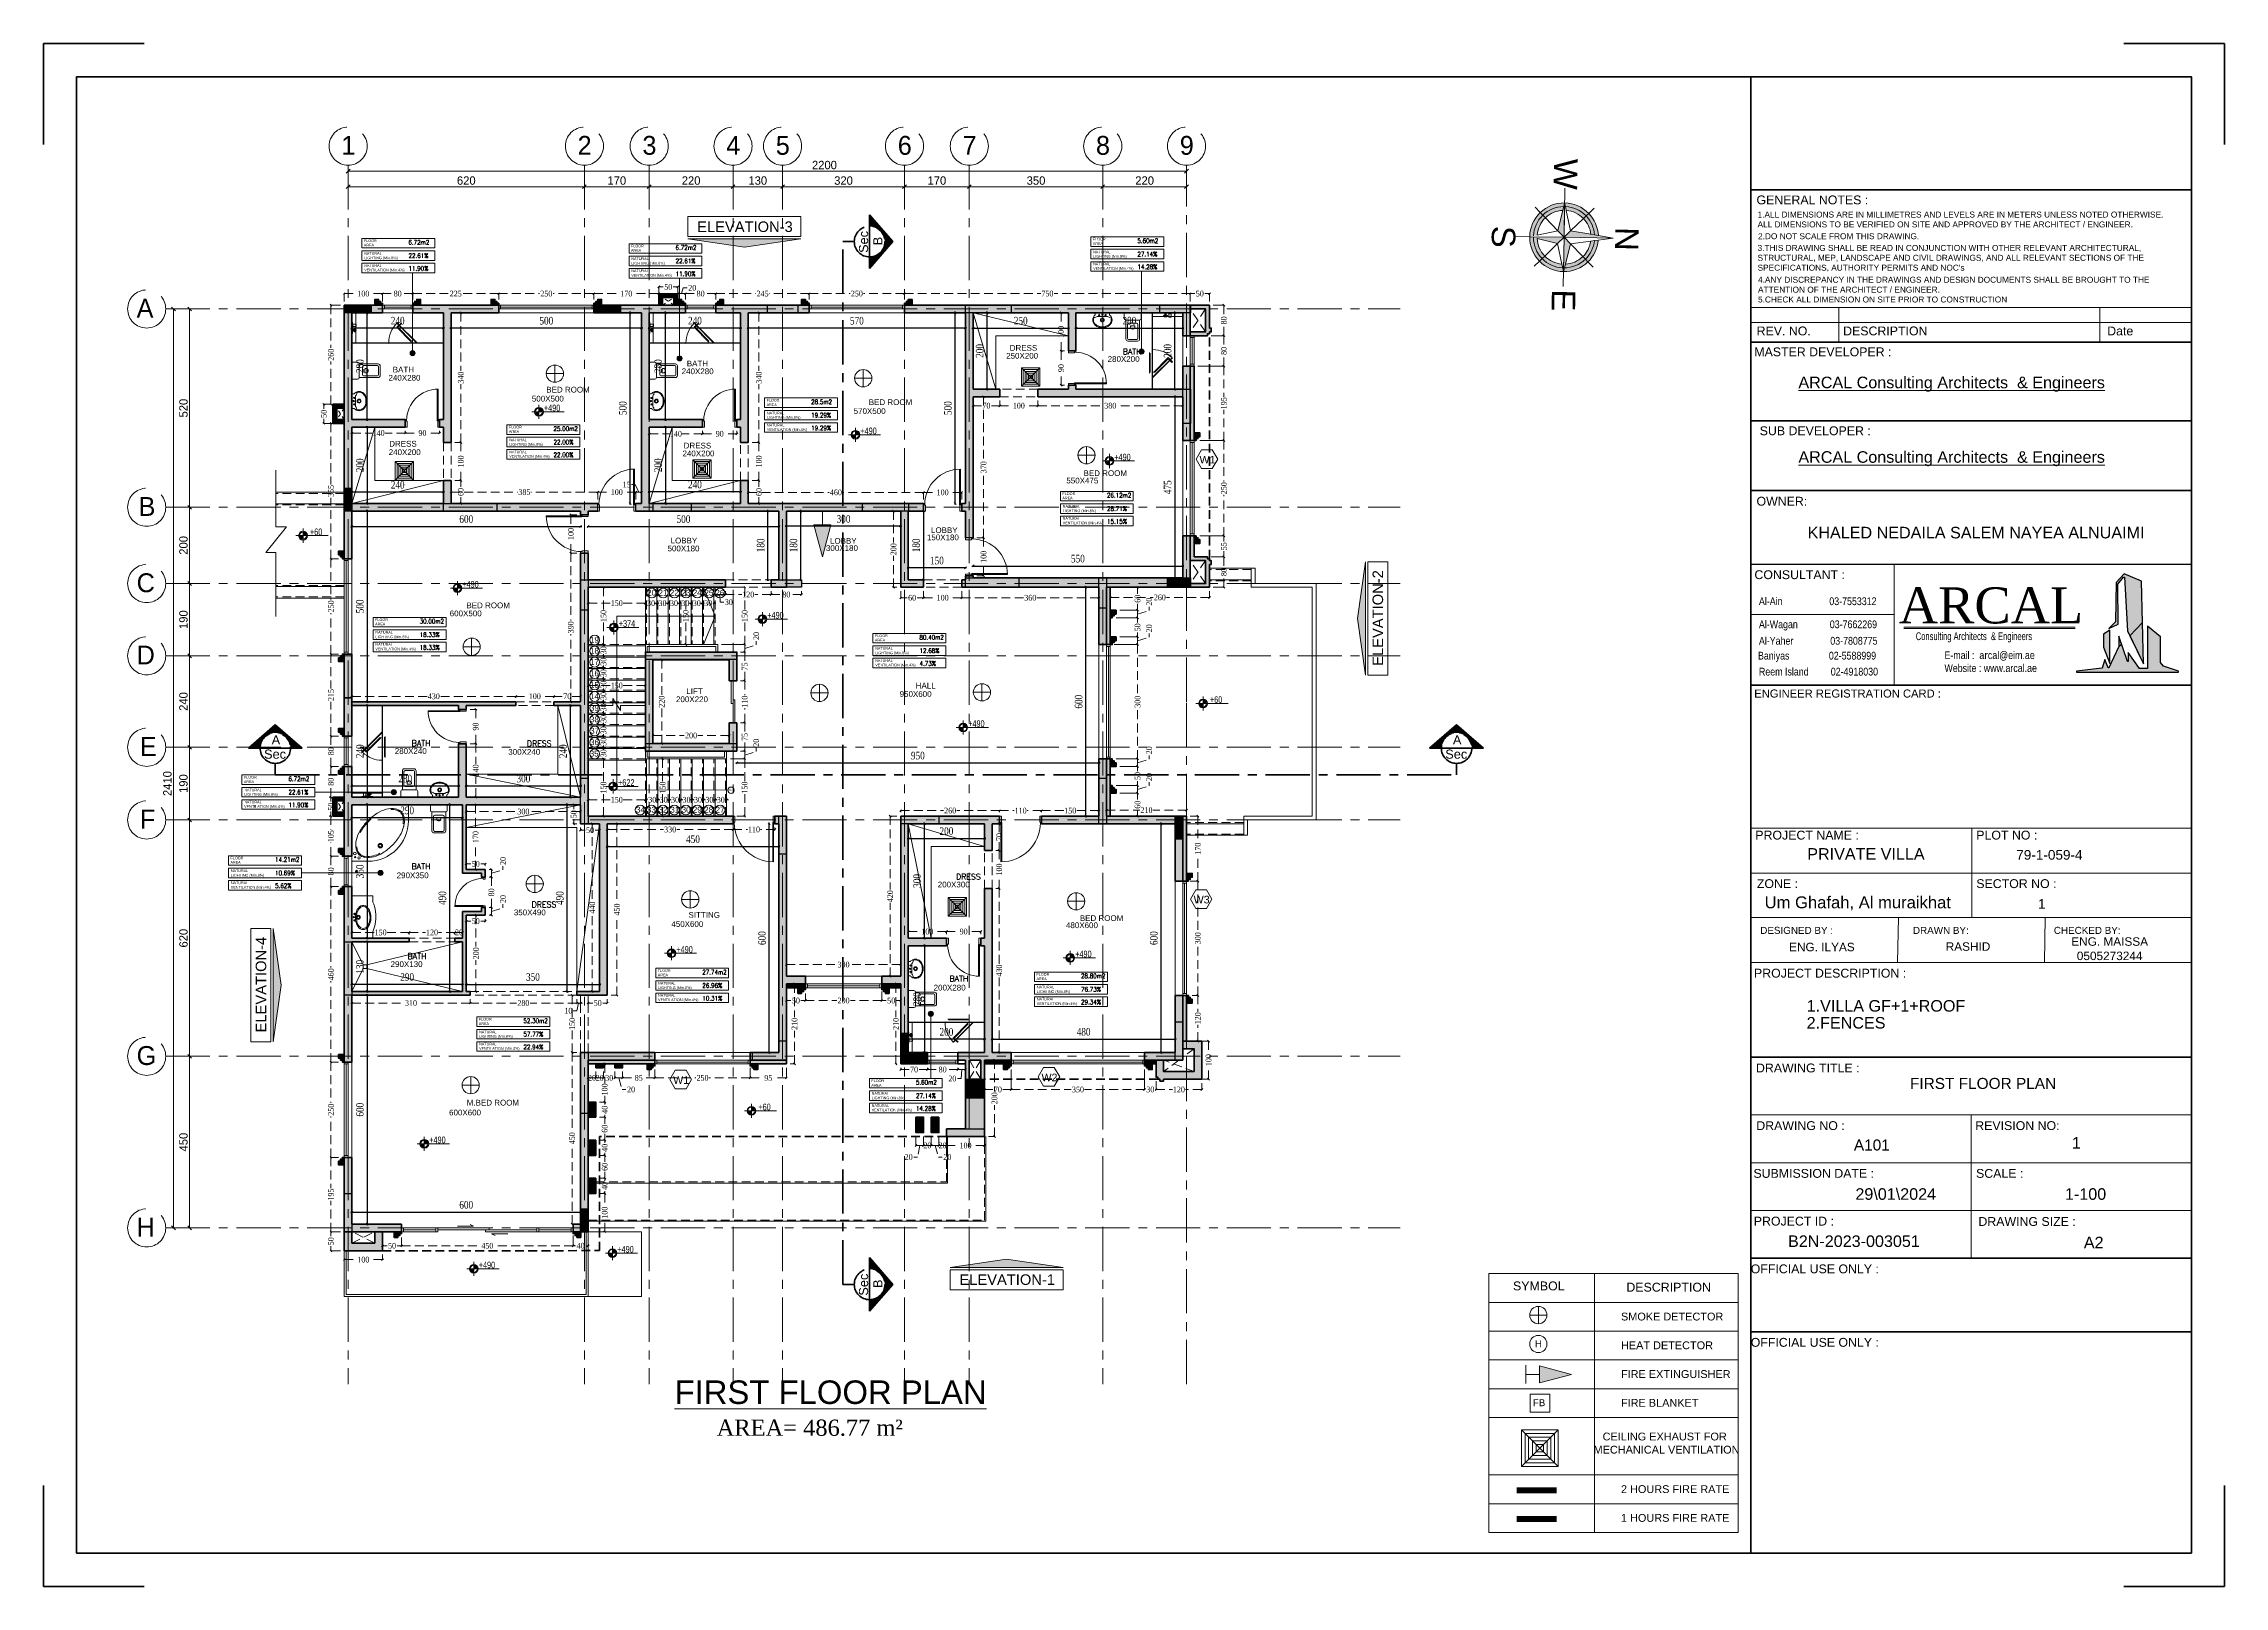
# Paper-space layout 'A101 FIRST FLOOR PLAN' of a CAD drawing. Header units: inches. Extents: x -28.3 to 31.1, y -4.2 to 37.8.
# The model-space entities are those that its viewports show. They can reach past a viewport. Long polylines and large blocks are cut down to what shows.
import ezdxf
from ezdxf.enums import TextEntityAlignment as Align

# ---------------------------------------------------------------- set-up
doc = ezdxf.new("R2010")
doc.units = ezdxf.units.IN
doc.header["$MEASUREMENT"] = 0
doc.header["$PDMODE"] = 98
for name, pattern in [('( Hidden )', [0.375, 0.25, -0.125]), ('CENTER', [2, 1.25, -0.25, 0.25, -0.25]), ('CENTERX2', [4, 2.5, -0.5, 0.5, -0.5]), ('DASHED2', [0.375, 0.25, -0.125]), ('HIDDEN', [0.375, 0.25, -0.125]), ('VILLA AXIS$0$CENTER', [2, 1.25, -0.25, 0.25, -0.25])]:
    doc.linetypes.add(name, pattern=pattern)
doc.layers.get('0').update_dxf_attribs({"lineweight": 5})
doc.layers.get('Defpoints').update_dxf_attribs({"lineweight": 5})
for name, color, linetype, lineweight in [('.', 14, 'Continuous', 9), ('A-ARROW', 1, 'Continuous', 5), ('A-ELEVATION TAG', 230, 'Continuous', 5), ('A-GEN-TEXT.', 3, 'Continuous', 5), ('A-SECTION LINE', 230, 'Continuous', 35), ('A-SECTION TAG', 230, 'Continuous', 5), ('A-text', 111, 'Continuous', 5), ('A-WINDOW NO.Tag.', 6, 'Continuous', 0), ('ARCHES', 1, 'HIDDEN', 5), ('AXIS DIMENSION', 8, 'Continuous', 5), ('BORDER', 7, 'Continuous', 0), ('BORDER A2', 7, 'Continuous', 50), ('COLUMNS HATCH', 1, 'Continuous', 5), ('DETAILS DIMENSION', 15, 'Continuous', 5), ('dim', 1, 'Continuous', 9), ('DOOR', 1, 'Continuous', 5), ('E-AX', 9, '( Hidden )', 0), ('FIRE RATE', 244, 'Continuous', 0), ('FIXTURE', 5, 'Continuous', 5), ('FURNITURE', 1, 'Continuous', 0), ('GENERAL TEXT', 4, 'Continuous', 5), ('HANDRAIL', 31, 'Continuous', 5), ('HATCH', 15, 'Continuous', 0), ('IN LINE', 7, 'Continuous', 0), ('INSERT TEXT', 1, 'Continuous', 0), ('K', 12, 'Continuous', 15), ('LEVEL SYMBOL', 8, 'Continuous', 5), ('New_Archicad Doors_Pen_No__27', 7, 'Continuous', 35), ('PROPOSED COLUMNS', 6, 'Continuous', 30), ('ROOM INFORMATION', 7, 'Continuous', 5), ('ROOMS DIMENSION', 3, 'Continuous', 5), ('STAIR', 1, 'Continuous', 5), ('TAG WINDOWS', 8, 'Continuous', 13), ('TEXT', 255, 'Continuous', 5), ('TEXT ROOM INFORMATION', 1, 'Continuous', 5), ('WALL PROPOSED', 7, 'Continuous', 30), ('WINDOWS', 5, 'Continuous', 5)]:
    doc.layers.add(name, color=color, linetype=linetype, lineweight=lineweight)
for name, color, linetype, lineweight, true_color in [('A-FIXTURES_Pen_No__61', 7, 'Continuous', 20, 0x6a6a6a), ('ALARM', 7, 'Continuous', 5, 0xff0f0f), ('AXIES', 7, 'CENTER', 0, 0x949596), ('New_Archicad Doors_Pen_No__23', 7, 'Continuous', 20, 0xff6600)]:
    doc.layers.add(name, color=color, linetype=linetype, lineweight=lineweight, true_color=true_color)
doc.styles.add('002-F.FLOOR PLAN$0$xref plans$0$ATTRIBUTE', font='BKANT.TTF')
doc.styles.add('A0$0$002-F.FLOOR PLAN$0$xref plans$0$ATTRIBUTE', font='BKANT.TTF')
doc.styles.add('Arcan Template Sheet A1$0$banda$0$BANDA AD-0705$0$ZFP', font='swiss.ttf')
doc.styles.add('Arial', font='arial.ttf')
doc.styles.add('ATT', font='swissc.ttf')
doc.styles.add('BORDER', font='times.ttf', dxfattribs={"height": 0.2})
doc.styles.add('GROUND FLOOR XREF - option 3$0$STYLE1', font='arial.ttf', dxfattribs={"height": 30})
doc.styles.add('MAIN', font='')
doc.styles.add('ROMANS', font='romans.shx', dxfattribs={"width": 0.7})
doc.styles.add('ROMANS-TITLE', font='ROMANS.shx', dxfattribs={"width": 0.8})
doc.styles.add('ST', font='times.ttf', dxfattribs={"width": 0.8})
doc.styles.get("Standard").update_dxf_attribs({"font": 'arial.ttf'})
doc.styles.add('style4', font='times.ttf', dxfattribs={"width": 0.8})
doc.styles.get('MAIN').set_extended_font_data('Shonar Bangla')
doc.dimstyles.new('DIM100-2', dxfattribs={"dimtxt": 0.2, "dimasz": 0.05, "dimexe": 0.1, "dimexo": 0.1, "dimgap": 0.09, "dimtad": 1, "dimdec": 0, "dimlfac": 100, "dimzin": 0, "dimdsep": 46, "dimtxsty": 'style4', "dimblk1": 'OBLIQUE', "dimblk2": 'OBLIQUE', "dimsah": 1, "dimcen": 0.09, "dimdle": 0.03, "dimse1": 1, "dimse2": 1, "dimclrd": 256, "dimclrt": 256, "dimadec": 0, "dimazin": 0, "dimtfac": 1, "dimtdec": 0, "dimtix": 1, "dimtmove": 2, "dimatfit": 3, "dimldrblk": 'OBLIQUE', "dimfxl": 1, "dimtolj": 1, "dimtzin": 0, "dimarcsym": 0})
doc.dimstyles.new('MFS-AXIS', dxfattribs={"dimtxt": 0.22, "dimasz": 0.1, "dimexe": 0, "dimexo": 0.15, "dimgap": 0.05, "dimtad": 1, "dimdec": 0, "dimlfac": 100, "dimzin": 0, "dimdsep": 46, "dimtxsty": 'MAIN', "dimblk": 'OBLIQUE', "dimcen": 0.09, "dimclrd": 1, "dimclre": 1, "dimclrt": 2, "dimadec": 0, "dimazin": 0, "dimtfac": 1, "dimtdec": 0, "dimtix": 1, "dimtofl": 0, "dimtmove": 2, "dimatfit": 3, "dimldrblk": 'OBLIQUE', "dimfxl": 0.05, "dimfxlon": 1, "dimtolj": 1, "dimtzin": 0, "dimlwd": -1, "dimarcsym": 1})
doc.dimstyles.new('RASH PLAN', dxfattribs={"dimtxt": 0.15, "dimasz": 0.05, "dimexe": 0, "dimexo": 0.1, "dimgap": 0.05, "dimtad": 0, "dimdec": 0, "dimlfac": 100, "dimzin": 0, "dimdsep": 46, "dimtxsty": 'ST', "dimblk": 'OBLIQUE', "dimcen": 0.09, "dimclrd": 200, "dimclre": 6, "dimclrt": 1, "dimadec": 0, "dimazin": 0, "dimtfac": 1, "dimtdec": 0, "dimtmove": 1, "dimatfit": 3, "dimldrblk": 'OBLIQUE', "dimfxl": 0, "dimtolj": 1, "dimtzin": 0, "dimlwd": -1, "dimlwe": -1, "dimarcsym": 0})

# ---------------------------------------------------------------- blocks, each defined once
blk = doc.blocks.new('dfgdfgdbgdeg')
at = {"layer": 'K', "lineweight": -3, "true_color": 0x991b1e}
h = blk.add_hatch(color=244, dxfattribs=at)
h.paths.add_polyline_path([(-376.229, -98.757), (-376.699, -98.562), (-376.92, -98.796), (-376.942, -99.863), (-377.123, -100.048), (-376.867, -99.93), (-376.87, -98.841), (-376.721, -98.651), (-376.693, -98.651), (-376.61, -100.111), (-376.545, -100.244), (-376.202, -99.882)])
h.paths.add_polyline_path([(-376.849, -100.254), (-376.849, -100.538), (-376.773, -100.478)])
h.paths.add_polyline_path([(-377.089, -100.094), (-377.262, -100.204), (-377.262, -100.557), (-377.089, -101.005)])
at = {"layer": 'K', "lineweight": -3}
h = blk.add_hatch(color=7, dxfattribs=at)
h.paths.add_polyline_path([(-375.709, -100.272), (-376.065, -99.988), (-376.065, -101.135), (-376.281, -101.135), (-376.592, -100.699), (-376.592, -100.945), (-376.613, -100.945), (-376.773, -100.478), (-376.849, -100.538), (-377.123, -101.123), (-377.141, -101.123), (-377.227, -100.888), (-377.301, -101.126), (-378.003, -101.21), (-378.003, -101.24), (-375.218, -101.24), (-375.218, -101.211), (-375.635, -101.07), (-375.709, -100.972)])
h.paths.add_polyline_path([(-376.175, -101.008), (-376.202, -99.882), (-376.545, -100.244)])
at = {"color": 7, "lineweight": 30, "true_color": 0xffffff}
for points in [[(-376.229, -98.757), (-376.699, -98.562), (-376.92, -98.796), (-376.942, -99.863), (-377.123, -100.048), (-376.867, -99.93), (-376.87, -98.841), (-376.721, -98.651), (-376.693, -98.651), (-376.61, -100.111), (-376.545, -100.244), (-376.202, -99.882), (-376.229, -98.757)], [(-377.089, -100.094), (-377.262, -100.204), (-377.262, -100.557), (-377.089, -101.005), (-377.089, -100.094)], [(-376.849, -100.254), (-376.849, -100.538), (-376.773, -100.478), (-376.849, -100.254)], [(-376.175, -101.008), (-376.202, -99.882), (-376.545, -100.244), (-376.175, -101.008)]]:
    blk.add_lwpolyline(points, close=True, dxfattribs=at)
at = {"color": 7, "true_color": 0xffffff}
blk.add_lwpolyline([(-375.709, -100.272), (-376.065, -99.988), (-376.065, -101.135), (-376.281, -101.135), (-376.592, -100.699), (-376.592, -100.945), (-376.613, -100.945), (-376.773, -100.478), (-376.849, -100.538), (-377.123, -101.123), (-377.141, -101.123), (-377.227, -100.888), (-377.301, -101.126), (-378.003, -101.21), (-378.003, -101.24), (-375.218, -101.24), (-375.218, -101.211), (-375.635, -101.07), (-375.709, -100.972), (-375.709, -100.272)], close=True, dxfattribs=at)
at = {"layer": 'K', "color": 7, "lineweight": -3}
for p, q in [((-376.92, -98.796), (-376.942, -99.863)), ((-376.867, -99.93), (-376.87, -98.841)), ((-376.693, -98.651), (-376.61, -100.111)), ((-376.175, -101.008), (-376.229, -98.757)), ((-377.089, -100.094), (-377.262, -100.204)), ((-377.262, -100.204), (-377.262, -100.557)), ((-376.942, -99.863), (-377.123, -100.048)), ((-377.123, -100.048), (-376.867, -99.93)), ((-377.089, -101.005), (-377.089, -100.094)), ((-376.613, -100.945), (-376.849, -100.254)), ((-376.849, -100.254), (-376.849, -100.538)), ((-376.61, -100.111), (-376.175, -101.008)), ((-376.545, -100.244), (-376.202, -99.882)), ((-375.709, -100.272), (-376.065, -99.988)), ((-376.065, -99.988), (-376.065, -101.135)), ((-375.709, -100.972), (-375.709, -100.272)), ((-377.227, -100.888), (-377.301, -101.126)), ((-377.262, -100.557), (-377.089, -101.005)), ((-377.141, -101.123), (-377.227, -100.888)), ((-376.849, -100.538), (-377.123, -101.123)), ((-376.849, -100.538), (-376.773, -100.478)), ((-376.592, -100.945), (-376.613, -100.945)), ((-376.281, -101.135), (-376.592, -100.699)), ((-376.592, -100.699), (-376.592, -100.945)), ((-375.635, -101.07), (-375.709, -100.972)), ((-377.301, -101.126), (-378.003, -101.21)), ((-378.003, -101.24), (-375.218, -101.24)), ((-377.123, -101.123), (-377.141, -101.123)), ((-376.065, -101.135), (-376.281, -101.135)), ((-375.218, -101.211), (-375.635, -101.07))]:
    blk.add_line(p, q, dxfattribs=at)
blk = doc.blocks.new('A2-SHEET')
for p, q in [((50.406, 27.832), (50.406, 24.532)), ((46.5, 26.459), (50.406, 26.459)), ((50.671, 26.115), (55.339, 26.115)), ((50.671, 26.075), (55.339, 26.075))]:
    blk.add_line(p, q)
at = {"layer": 'BORDER A2'}
for p, q in [((46.5, 38.016), (58.5, 38.016)), ((46.5, 33.877), (58.496, 33.877)), ((46.504, 31.728), (58.5, 31.728)), ((58.5, 29.832), (46.5, 29.832)), ((46.5, 24.532), (58.5, 24.532)), ((46.5, 14.403), (58.5, 14.403)), ((46.5, 8.933), (58.5, 8.933)), ((46.5, 6.933), (58.5, 6.933))]:
    blk.add_line(p, q, dxfattribs=at)
at = {"layer": 'BORDER A2', "lineweight": -3}
blk.add_line((46.5, 24.532), (58.5, 24.532), dxfattribs=at)
at = {"layer": 'BORDER A2'}
for points in [[(2.743, 42), (0, 42), (0, 39.257)], [(56.657, 42), (59.4, 42), (59.4, 39.257)], [(2.743, 0), (0, 0), (0, 2.743)], [(56.657, 0), (59.4, 0), (59.4, 2.743)]]:
    blk.add_lwpolyline(points, dxfattribs=at)
for points in [[(0.9, 0.9), (46.5, 0.9), (46.5, 41.1), (0.9, 41.1)], [(58.5, 0.9), (58.5, 41.1), (46.5, 41.1), (46.5, 0.9)]]:
    blk.add_lwpolyline(points, close=True, dxfattribs=at)
at = {"layer": 'IN LINE'}
for p, q in [((58.496, 34.818), (46.5, 34.818)), ((48.902, 33.877), (48.902, 34.818)), ((56.004, 33.877), (56.004, 34.818)), ((58.496, 34.408), (46.5, 34.408)), ((46.5, 27.832), (58.5, 27.832)), ((46.52, 20.645), (58.5, 20.645)), ((52.52, 20.645), (52.52, 18.206)), ((46.52, 19.42), (58.52, 19.42)), ((46.52, 18.206), (58.52, 18.206)), ((50.5, 16.984), (50.52, 18.206)), ((54.5, 16.984), (54.52, 18.206)), ((46.5, 16.984), (58.5, 16.984)), ((46.5, 12.833), (58.5, 12.833)), ((52.5, 12.833), (52.5, 8.933)), ((46.5, 11.533), (58.5, 11.533)), ((46.5, 10.233), (58.5, 10.233)), ((46.5, 8.933), (58.5, 8.933))]:
    blk.add_line(p, q, dxfattribs=at)
at = {"layer": 'IN LINE', "lineweight": -3}
blk.add_line((46.5, 27.832), (58.5, 27.832), dxfattribs=at)
at = {"layer": 'K', "lineweight": -3}
blk.add_line((55.369, 24.914), (55.369, 24.884), dxfattribs=at)
blk.add_blockref('dfgdfgdbgdeg', (433.372, 126.125))
at = {"color": 3, "attachment_point": 1, "style": 'Arial'}
for s, insert, char_height, width in [('1.ALL DIMENSIONS ARE IN MILLIMETRES AND LEVELS ARE IN METERS UNLESS NOTED OTHERWISE. ALL DIMENSIONS TO BE VERIFIED ON SITE AND APPROVED BY THE ARCHITECT / ENGINEER.', (46.685, 37.428), 0.161637, 11.35191), ('2.DO NOT SCALE FROM THIS DRAWING.', (46.697, 36.838), 0.16164, 5.30091), ("3.THIS DRAWING SHALL BE READ IN CONJUNCTION WITH OTHER RELEVANT ARCHITECTURAL, STRUCTURAL, MEP, LANDSCAPE AND CIVIL DRAWINGS, AND ALL RELEVANT SECTIONS OF THE SPECIFICATIONS, AUTHORITY PERMITS AND NOC's", (46.685, 36.52), 0.161637, 11.9682), ('4.ANY DISCREPANCY IN THE DRAWINGS AND DESIGN DOCUMENTS SHALL BE BROUGHT TO THE ATTENTION OF THE ARCHITECT / ENGINEER.', (46.697, 35.652), 0.161637, 11.70068), ('5.CHECK ALL DIMENSION ON SITE PRIOR TO CONSTRUCTION', (46.697, 35.115), 0.16164, 8.0402)]:
    blk.add_mtext(s, dxfattribs=dict(at, insert=insert, char_height=char_height, width=width))
at = {"layer": 'INSERT TEXT', "style": 'Arial'}
for p in [(47.797, 32.619), (47.797, 30.589)]:
    blk.add_text('%%UARCAL Consulting Architects  & Engineers', height=0.3144, dxfattribs=at).set_placement(p)
for s, height, p in [('KHALED NEDAILA SALEM NAYEA ALNUAIMI', 0.3144, (52.636, 28.688)), ('PRIVATE VILLA', 0.3144, (49.637, 19.94)), ('79-1-059-4', 0.2642, (54.634, 19.915)), ('Um Ghafah, Al muraikhat', 0.32358, (49.414, 18.622)), ('1', 0.264, (54.427, 18.579)), ('ENG. ILYAS', 0.2304, (48.437, 17.406)), ('RASHID', 0.2304, (52.417, 17.419)), ('ENG. MAISSA', 0.2304, (56.275, 17.555)), ('0505273244', 0.2304, (56.275, 17.165)), ('1.VILLA GF+1+ROOF', 0.3144, (50.182, 15.804)), ('1', 0.314, (55.366, 12.074)), ('29\\01\\2024', 0.3144, (50.448, 10.681)), ('1-100', 0.3144, (55.619, 10.681)), ('B2N-2023-003051', 0.3144, (49.309, 9.397)), ('A2', 0.3144, (55.84, 9.361))]:
    blk.add_text(s, height=height, dxfattribs=at).set_placement(p, align=Align.MIDDLE_CENTER)
blk.add_text('2.FENCES', height=0.3144, dxfattribs=at).set_placement((48.022, 15.343), align=Align.MIDDLE_LEFT)
at = {"layer": 'K', "lineweight": -3}
for s, insert, char_height, width, attachment_point, style in [('{\\C256;Al-Ain  \\C7;                 03-7553312}', (46.722, 26.925), 0.21048, 4.81931, 1, 'ATT'), ('{\\fGeorgia|b0|i0|c178|p18;\\C244;\\c1973145;ARCAL}', (53.043, 26.7), 0.98091, 12.59545, 5, '002-F.FLOOR PLAN$0$xref plans$0$ATTRIBUTE'), ('{\\fArial|b0|i0|c0|p34;\\C7;Consulting Architects  & Engineers}', (50.994, 25.972), 0.21048, 5.12665, 1, 'ROMANS'), ('{\\C244;\\c1973145;E-mail :  a\\fArial|b0|i0|c178|p34;r\\fSwis721 Cn BT|b0|i0|c178|p34;cal@eim.ae                       \\PWebsite : www.arcal.ae}', (51.775, 25.456), 0.210481, 7.95446, 1, 'ATT')]:
    blk.add_mtext(s, dxfattribs=dict(at, insert=insert, char_height=char_height, width=width, attachment_point=attachment_point, style=style))
at = {"layer": 'K', "color": 7, "lineweight": -3, "char_height": 0.21048, "width": 4.81931, "attachment_point": 1, "style": 'ATT'}
for s, insert in [('\\pxr1.02589;{\\C7;Al-Wagan             03-7662269}', (46.722, 26.296)), ('{\\C7;Al-Yaher               03-7808775}', (46.722, 25.848)), ('{\\C0;Baniyas \\C1;               \\C7;02-5588999}', (46.696, 25.443)), ('{\\C7;Reem Island         02-4918030}', (46.722, 25.008))]:
    blk.add_mtext(s, dxfattribs=dict(at, insert=insert))
at = {"layer": 'TEXT', "style": 'Arial'}
for s, height, p in [('GENERAL NOTES :', 0.2406, (48.178, 37.745)), ('REV. NO.', 0.2406, (47.397, 34.178)), ('DESCRIPTION', 0.2406, (50.164, 34.178)), ('Date', 0.2406, (56.563, 34.178)), ('MASTER DEVELOPER :', 0.2406, (48.464, 33.609)), ('SUB DEVELOPER :', 0.2406, (48.256, 31.46)), ('OWNER:', 0.2406, (47.347, 29.542)), ('ENGINEER REGISTRATION CARD :', 0.21836, (49.136, 24.307)), ('PROJECT NAME :', 0.2406, (48.033, 20.452)), ('PLOT NO :', 0.2406, (53.473, 20.452)), ('ZONE :', 0.2406, (47.226, 19.131)), ('SECTOR NO :', 0.2406, (53.735, 19.131)), ('DESIGNED BY :', 0.192, (47.749, 17.859)), ('DRAWN BY: ', 0.192, (51.714, 17.859)), ('CHECKED BY: ', 0.192, (55.701, 17.859)), ('PROJECT DESCRIPTION :', 0.2406, (48.66, 16.694)), ('DRAWING TITLE :', 0.2406, (48.051, 14.113)), ('DRAWING NO :', 0.2406, (47.854, 12.543)), ('REVISION NO:', 0.2406, (53.762, 12.543)), ('SUBMISSION DATE :', 0.2406, (48.215, 11.243)), ('SCALE :', 0.2406, (53.28, 11.243)), ('PROJECT ID :', 0.2406, (47.674, 9.943)), ('DRAWING SIZE :', 0.2406, (54.026, 9.933)), ('OFFICIAL USE ONLY :', 0.2406, (48.244, 8.643)), ('OFFICIAL USE ONLY :', 0.2406, (48.244, 6.643))]:
    blk.add_text(s, height=height, dxfattribs=at).set_placement(p, align=Align.MIDDLE_CENTER)
at = {"layer": 'TEXT', "lineweight": -3, "style": 'Arcan Template Sheet A1$0$banda$0$BANDA AD-0705$0$ZFP'}
blk.add_text('CONSULTANT :', height=0.2406, dxfattribs=at).set_placement((47.832, 27.542), align=Align.MIDDLE_CENTER)
blk = doc.blocks.new('FIRE EXTINGUISHER')
at = {"transparency": 33554559}
h = blk.add_hatch(color=256, dxfattribs=at)
h.dxf.hatch_style = 1
h.paths.add_polyline_path([(165311, -106760), (164961, -106667), (164961, -106854)])
for p, q in [((164811, -106860), (164811, -106660)), ((164811, -106760), (164961, -106760)), ((164961, -106854), (164961, -106667)), ((165311, -106760), (164961, -106667)), ((165311, -106760), (164961, -106854))]:
    blk.add_line(p, q)
blk = doc.blocks.new('A$Ca3c4ab37')
at = {"layer": 'ALARM', "lineweight": 0}
for p, q in [((-5245, 5476), (-5245, 5927)), ((-5019, 5702), (-5471, 5702))]:
    blk.add_line(p, q, dxfattribs=at)
at = {"layer": 'ALARM'}
for p, q in [((-4729, 2697), (-5692, 1733)), ((-5692, 2697), (-4729, 1733))]:
    blk.add_line(p, q, dxfattribs=at)
for points in [[(-4943, 3154), (-5458, 3154), (-5458, 3630), (-4943, 3630)], [(-5692, 2697), (-4729, 2697), (-4729, 1733), (-5692, 1733)], [(-5596, 2600), (-4825, 2600), (-4825, 1829), (-5596, 1829)], [(-5500, 2504), (-4921, 2504), (-4921, 1926), (-5500, 1926)], [(-5403, 2407), (-5018, 2407), (-5018, 2022), (-5403, 2022)], [(-5307, 2311), (-5114, 2311), (-5114, 2118), (-5307, 2118)]]:
    blk.add_lwpolyline(points, close=True, dxfattribs=at)
at = {"layer": 'ALARM', "lineweight": 0}
for centre in [(-5245, 5702), (-5245, 4944)]:
    blk.add_circle(centre, 226, dxfattribs=at)
at = {"layer": 'FIRE RATE', "color": 244, "lineweight": 0, "true_color": 0x991b1e, "const_width": 160}
blk.add_lwpolyline([(-4761, 1108), (-5817, 1108)], dxfattribs=at)
at = {"layer": 'FIRE RATE', "color": 177, "lineweight": 0, "true_color": 0x293189, "const_width": 160}
blk.add_lwpolyline([(-4761, 353), (-5817, 353)], dxfattribs=at)
at = {"layer": 'IN LINE'}
for p, q in [((-3774, 6789), (-3774, 0)), ((-6549, 6035), (0, 6035)), ((-6549, 5281), (0, 5281)), ((-6549, 4526), (0, 4526)), ((-6549, 3772), (0, 3772)), ((-6549, 3018), (0, 3018)), ((-6549, 1509), (0, 1509)), ((-6549, 754), (0, 754))]:
    blk.add_line(p, q, dxfattribs=at)
blk.add_lwpolyline([(-6549, 0), (-6549, 6789), (0, 6789), (0, 0)], close=True, dxfattribs=at)
at = {"layer": 'ALARM', "color": 242, "true_color": 0xcd2027, "xscale": 2.4, "yscale": 2.4, "zscale": 2.4}
blk.add_blockref('FIRE EXTINGUISHER', (-401121, 260371), dxfattribs=at)
at = {"layer": 'ALARM'}
blk.add_text('H', height=180, dxfattribs=at).set_placement((-5335, 4856))
at = {"layer": 'ALARM', "insert": (-5225, 3492), "char_height": 180, "width": 3328.88, "attachment_point": 2}
blk.add_mtext('FB', dxfattribs=at)
at = {"layer": 'BORDER'}
for s, p in [('CEILING EXHAUST FOR ', (-1891, 2415, 326)), ('MECHANICAL VENTILATION', (-1882, 2070, 326))]:
    blk.add_text(s, height=204.76, dxfattribs=at).set_placement(p, align=Align.CENTER)
at = {"layer": 'BORDER', "attachment_point": 1}
for s, width, gutter_width, insert, char_height in [('{\\fArial|b0|i0|c0|p34;\\C7;SYMBOL}', 3055.85, 1118, (-5911, 6583), 232.68), ('{\\fArial|b0|i0|c0|p34;\\C7;DESCRIPTION}', 6116.44, 1118, (-2937, 6550), 232.68), ('{\\C7;SMOKE DETECTOR}', 4587.33, 838, (-3078, 5766), 204.76), ('{\\C7;HEAT DETECTOR}', 4587.33, 838, (-3078, 5012), 204.76), ('{\\C7;FIRE EXTINGUISHER}', 4587.33, 838, (-3078, 4258), 204.76), ('{\\C7;FIRE BLANKET}', 4587.33, 838, (-3078, 3503), 204.76), ('{\\C7;2 HOURS FIRE RATE}', 4587.33, 838, (-3078, 1240), 204.76), ('{\\C7;1 HOURS FIRE RATE}', 4587.33, 838, (-3078, 486), 204.76)]:
    blk.add_mtext_dynamic_manual_height_columns(s, width=width, gutter_width=gutter_width, heights=[0], dxfattribs=dict(at, insert=insert, char_height=char_height))
blk = doc.blocks.new('*U1160')
for p, q in [((-1600, 101), (-1550, 101)), ((-1550, 101), (-1550, -59)), ((-750, 101), (-750, -59)), ((-700, 101), (-750, 101)), ((-1600, -99), (-1570, -99)), ((-1570, -59), (-1550, -59)), ((-1570, -59), (-1570, -99)), ((-1565, -64), (-1565, -899)), ((-1565, -64), (-1540, -64)), ((-1540, -64), (-1540, -897)), ((-730, -59), (-750, -59)), ((-730, -59), (-730, -99)), ((-700, -99), (-730, -99))]:
    blk.add_line(p, q)
blk.add_arc((-1565, -63), 835, 270.0059, 358.9566)
blk = doc.blocks.new('Door 26_3')
at = {"layer": 'New_Archicad Doors_Pen_No__23', "color": 30, "linetype": 'Continuous', "lineweight": 20, "true_color": 0xff6600}
blk.add_line((450, -115), (450, 0), dxfattribs=at)
at = {"layer": 'New_Archicad Doors_Pen_No__27', "color": 7, "linetype": 'Continuous', "lineweight": 35}
for p, q in [((-450, -115), (-450, -200)), ((450, -115), (450, -200))]:
    blk.add_line(p, q, dxfattribs=at)
at = {"layer": 'WALL PROPOSED', "linetype": 'Continuous', "lineweight": 35}
for p, q in [((-450, 0), (-450, -200)), ((450, 0), (450, -200))]:
    blk.add_line(p, q, dxfattribs=at)
at = {"layer": 'DOOR', "rotation": 180}
blk.add_blockref('*U1160', (-1150, -99), dxfattribs=at)
blk = doc.blocks.new('_Oblique')
at = {"color": 0, "lineweight": -2}
blk.add_line((-0.5, -0.5), (0.5, 0.5), dxfattribs=at)
blk = doc.blocks.new('*D347')
at = {"layer": 'Defpoints', "color": 0, "transparency": 16777216}
for p in [(86.552, 31.483), (85.551, 31.18), (86.552, 31.18)]:
    blk.add_point(p, dxfattribs=at)
at = {"layer": 'DETAILS DIMENSION', "color": 6, "transparency": 16777216}
for p, q in [((85.551, 31.28), (85.551, 31.483)), ((86.552, 31.28), (86.552, 31.483))]:
    blk.add_line(p, q, dxfattribs=at)
at = {"layer": 'DETAILS DIMENSION', "color": 200, "linetype": 'DASHED2', "transparency": 16777216}
for p, q in [((85.551, 31.483), (85.882, 31.483)), ((86.552, 31.483), (86.221, 31.483))]:
    blk.add_line(p, q, dxfattribs=at)
at = {"layer": 'DETAILS DIMENSION', "color": 200, "transparency": 16777216, "xscale": 0.05, "yscale": 0.05, "zscale": 0.05, "rotation": 180}
blk.add_blockref('_Oblique', (85.551, 31.483), dxfattribs=at)
at = {"layer": 'DETAILS DIMENSION', "color": 200, "transparency": 16777216, "xscale": 0.05, "yscale": 0.05, "zscale": 0.05}
blk.add_blockref('_Oblique', (86.552, 31.483), dxfattribs=at)
at = {"layer": 'DETAILS DIMENSION', "color": 1, "transparency": 16777216, "insert": (86.051, 31.483), "char_height": 0.15, "attachment_point": 5, "style": 'ST'}
blk.add_mtext('\\A1;100', dxfattribs=at)
blk = doc.blocks.new('*D348')
at = {"layer": 'Defpoints', "color": 0, "transparency": 16777216}
for p in [(87.351, 31.483), (86.552, 31.18), (87.351, 31.23)]:
    blk.add_point(p, dxfattribs=at)
at = {"layer": 'DETAILS DIMENSION', "color": 6, "transparency": 16777216}
for p, q in [((86.552, 31.28), (86.552, 31.483)), ((87.351, 31.33), (87.351, 31.483))]:
    blk.add_line(p, q, dxfattribs=at)
at = {"layer": 'DETAILS DIMENSION', "color": 200, "linetype": 'DASHED2', "transparency": 16777216}
for p, q in [((86.552, 31.483), (86.821, 31.483)), ((87.351, 31.483), (87.081, 31.483))]:
    blk.add_line(p, q, dxfattribs=at)
at = {"layer": 'DETAILS DIMENSION', "color": 200, "transparency": 16777216, "xscale": 0.05, "yscale": 0.05, "zscale": 0.05, "rotation": 180}
blk.add_blockref('_Oblique', (86.552, 31.483), dxfattribs=at)
at = {"layer": 'DETAILS DIMENSION', "color": 200, "transparency": 16777216, "xscale": 0.05, "yscale": 0.05, "zscale": 0.05}
blk.add_blockref('_Oblique', (87.351, 31.483), dxfattribs=at)
at = {"layer": 'DETAILS DIMENSION', "color": 1, "transparency": 16777216, "insert": (86.951, 31.483), "char_height": 0.15, "attachment_point": 5, "style": 'ST'}
blk.add_mtext('\\A1;80', dxfattribs=at)
blk = doc.blocks.new('*D349')
at = {"layer": 'Defpoints', "color": 0, "transparency": 16777216}
for p in [(89.601, 31.483), (87.351, 31.23), (89.601, 31.23)]:
    blk.add_point(p, dxfattribs=at)
at = {"layer": 'DETAILS DIMENSION', "color": 6, "transparency": 16777216}
for p, q in [((87.351, 31.33), (87.351, 31.483)), ((89.601, 31.33), (89.601, 31.483))]:
    blk.add_line(p, q, dxfattribs=at)
at = {"layer": 'DETAILS DIMENSION', "color": 200, "linetype": 'DASHED2', "transparency": 16777216}
for p, q in [((87.351, 31.483), (88.301, 31.483)), ((89.601, 31.483), (88.651, 31.483))]:
    blk.add_line(p, q, dxfattribs=at)
at = {"layer": 'DETAILS DIMENSION', "color": 200, "transparency": 16777216, "xscale": 0.05, "yscale": 0.05, "zscale": 0.05, "rotation": 180}
blk.add_blockref('_Oblique', (87.351, 31.483), dxfattribs=at)
at = {"layer": 'DETAILS DIMENSION', "color": 200, "transparency": 16777216, "xscale": 0.05, "yscale": 0.05, "zscale": 0.05}
blk.add_blockref('_Oblique', (89.601, 31.483), dxfattribs=at)
at = {"layer": 'DETAILS DIMENSION', "color": 1, "transparency": 16777216, "insert": (88.476, 31.483), "char_height": 0.15, "attachment_point": 5, "style": 'ST'}
blk.add_mtext('\\A1;225', dxfattribs=at)
blk = doc.blocks.new('*D350')
at = {"layer": 'Defpoints', "color": 0, "transparency": 16777216}
for p in [(92.101, 31.483), (89.601, 31.23), (92.101, 31.23)]:
    blk.add_point(p, dxfattribs=at)
at = {"layer": 'DETAILS DIMENSION', "color": 6, "transparency": 16777216}
for p, q in [((89.601, 31.33), (89.601, 31.483)), ((92.101, 31.33), (92.101, 31.483))]:
    blk.add_line(p, q, dxfattribs=at)
at = {"layer": 'DETAILS DIMENSION', "color": 200, "linetype": 'DASHED2', "transparency": 16777216}
for p, q in [((89.601, 31.483), (90.673, 31.483)), ((92.101, 31.483), (91.029, 31.483))]:
    blk.add_line(p, q, dxfattribs=at)
at = {"layer": 'DETAILS DIMENSION', "color": 200, "transparency": 16777216, "xscale": 0.05, "yscale": 0.05, "zscale": 0.05, "rotation": 180}
blk.add_blockref('_Oblique', (89.601, 31.483), dxfattribs=at)
at = {"layer": 'DETAILS DIMENSION', "color": 200, "transparency": 16777216, "xscale": 0.05, "yscale": 0.05, "zscale": 0.05}
blk.add_blockref('_Oblique', (92.101, 31.483), dxfattribs=at)
at = {"layer": 'DETAILS DIMENSION', "color": 1, "transparency": 16777216, "insert": (90.851, 31.483), "char_height": 0.15, "attachment_point": 5, "style": 'ST'}
blk.add_mtext('\\A1;250', dxfattribs=at)
blk = doc.blocks.new('*D351')
at = {"layer": 'Defpoints', "color": 0, "transparency": 16777216}
for p in [(93.801, 31.483), (93.801, 31.483), (92.101, 31.23)]:
    blk.add_point(p, dxfattribs=at)
at = {"layer": 'DETAILS DIMENSION', "color": 6, "transparency": 16777216}
for p, q in [((92.101, 31.33), (92.101, 31.483)), ((93.801, 31.583), (93.801, 31.483))]:
    blk.add_line(p, q, dxfattribs=at)
at = {"layer": 'DETAILS DIMENSION', "color": 200, "linetype": 'DASHED2', "transparency": 16777216}
for p, q in [((92.101, 31.483), (92.781, 31.483)), ((93.801, 31.483), (93.12, 31.483))]:
    blk.add_line(p, q, dxfattribs=at)
at = {"layer": 'DETAILS DIMENSION', "color": 200, "transparency": 16777216, "xscale": 0.05, "yscale": 0.05, "zscale": 0.05, "rotation": 180}
blk.add_blockref('_Oblique', (92.101, 31.483), dxfattribs=at)
at = {"layer": 'DETAILS DIMENSION', "color": 200, "transparency": 16777216, "xscale": 0.05, "yscale": 0.05, "zscale": 0.05}
blk.add_blockref('_Oblique', (93.801, 31.483), dxfattribs=at)
at = {"layer": 'DETAILS DIMENSION', "color": 1, "transparency": 16777216, "insert": (92.951, 31.483), "char_height": 0.15, "attachment_point": 5, "style": 'ST'}
blk.add_mtext('\\A1;170', dxfattribs=at)
blk = doc.blocks.new('*D352')
at = {"layer": 'Defpoints', "color": 0, "transparency": 16777216}
for p in [(93.801, 31.483), (94.301, 31.658), (94.301, 31.48)]:
    blk.add_point(p, dxfattribs=at)
at = {"layer": 'DETAILS DIMENSION', "color": 6, "transparency": 16777216}
for p, q in [((93.801, 31.583), (93.801, 31.658)), ((94.301, 31.58), (94.301, 31.658))]:
    blk.add_line(p, q, dxfattribs=at)
at = {"layer": 'DETAILS DIMENSION', "color": 200, "linetype": 'DASHED2', "transparency": 16777216}
for p, q in [((93.801, 31.658), (93.919, 31.658)), ((94.301, 31.658), (94.182, 31.658))]:
    blk.add_line(p, q, dxfattribs=at)
at = {"layer": 'DETAILS DIMENSION', "color": 200, "transparency": 16777216, "xscale": 0.05, "yscale": 0.05, "zscale": 0.05, "rotation": 180}
blk.add_blockref('_Oblique', (93.801, 31.658), dxfattribs=at)
at = {"layer": 'DETAILS DIMENSION', "color": 200, "transparency": 16777216, "xscale": 0.05, "yscale": 0.05, "zscale": 0.05}
blk.add_blockref('_Oblique', (94.301, 31.658), dxfattribs=at)
at = {"layer": 'DETAILS DIMENSION', "color": 1, "transparency": 16777216, "insert": (94.051, 31.658), "char_height": 0.15, "attachment_point": 5, "style": 'ST'}
blk.add_mtext('\\A1;50', dxfattribs=at)
blk = doc.blocks.new('*D353')
at = {"layer": 'Defpoints', "color": 0, "transparency": 16777216}
for p in [(94.301, 31.48), (94.501, 31.483), (94.501, 31.23)]:
    blk.add_point(p, dxfattribs=at)
at = {"layer": 'DETAILS DIMENSION', "color": 6, "transparency": 16777216}
for p, q in [((94.301, 31.58), (94.301, 31.483)), ((94.501, 31.33), (94.501, 31.483))]:
    blk.add_line(p, q, dxfattribs=at)
at = {"layer": 'DETAILS DIMENSION', "color": 200, "linetype": 'DASHED2', "transparency": 16777216}
for p, q in [((94.301, 31.483), (94.501, 31.483)), ((94.401, 31.483), (94.446, 31.635)), ((94.446, 31.635), (94.546, 31.635))]:
    blk.add_line(p, q, dxfattribs=at)
at = {"layer": 'DETAILS DIMENSION', "color": 200, "transparency": 16777216, "xscale": 0.05, "yscale": 0.05, "zscale": 0.05, "rotation": 180}
blk.add_blockref('_Oblique', (94.301, 31.483), dxfattribs=at)
at = {"layer": 'DETAILS DIMENSION', "color": 200, "transparency": 16777216, "xscale": 0.05, "yscale": 0.05, "zscale": 0.05}
blk.add_blockref('_Oblique', (94.501, 31.483), dxfattribs=at)
at = {"layer": 'DETAILS DIMENSION', "color": 1, "transparency": 16777216, "insert": (94.68, 31.635), "char_height": 0.15, "attachment_point": 5, "style": 'ST'}
blk.add_mtext('\\A1;20', dxfattribs=at)
blk = doc.blocks.new('*D354')
at = {"layer": 'Defpoints', "color": 0, "transparency": 16777216}
for p in [(95.3, 31.483), (94.501, 31.23), (95.3, 31.23)]:
    blk.add_point(p, dxfattribs=at)
at = {"layer": 'DETAILS DIMENSION', "color": 6, "transparency": 16777216}
for p, q in [((94.501, 31.33), (94.501, 31.483)), ((95.3, 31.33), (95.3, 31.483))]:
    blk.add_line(p, q, dxfattribs=at)
at = {"layer": 'DETAILS DIMENSION', "color": 200, "linetype": 'DASHED2', "transparency": 16777216}
for p, q in [((94.501, 31.483), (94.77, 31.483)), ((95.3, 31.483), (95.03, 31.483))]:
    blk.add_line(p, q, dxfattribs=at)
at = {"layer": 'DETAILS DIMENSION', "color": 200, "transparency": 16777216, "xscale": 0.05, "yscale": 0.05, "zscale": 0.05, "rotation": 180}
blk.add_blockref('_Oblique', (94.501, 31.483), dxfattribs=at)
at = {"layer": 'DETAILS DIMENSION', "color": 200, "transparency": 16777216, "xscale": 0.05, "yscale": 0.05, "zscale": 0.05}
blk.add_blockref('_Oblique', (95.3, 31.483), dxfattribs=at)
at = {"layer": 'DETAILS DIMENSION', "color": 1, "transparency": 16777216, "insert": (94.9, 31.483), "char_height": 0.15, "attachment_point": 5, "style": 'ST'}
blk.add_mtext('\\A1;80', dxfattribs=at)
blk = doc.blocks.new('*D355')
at = {"layer": 'Defpoints', "color": 0, "transparency": 16777216}
for p in [(97.751, 31.483), (95.3, 31.23), (97.751, 31.23)]:
    blk.add_point(p, dxfattribs=at)
at = {"layer": 'DETAILS DIMENSION', "color": 6, "transparency": 16777216}
for p, q in [((95.3, 31.33), (95.3, 31.483)), ((97.751, 31.33), (97.751, 31.483))]:
    blk.add_line(p, q, dxfattribs=at)
at = {"layer": 'DETAILS DIMENSION', "color": 200, "linetype": 'DASHED2', "transparency": 16777216}
for p, q in [((95.3, 31.483), (96.35, 31.483)), ((97.751, 31.483), (96.7, 31.483))]:
    blk.add_line(p, q, dxfattribs=at)
at = {"layer": 'DETAILS DIMENSION', "color": 200, "transparency": 16777216, "xscale": 0.05, "yscale": 0.05, "zscale": 0.05, "rotation": 180}
blk.add_blockref('_Oblique', (95.3, 31.483), dxfattribs=at)
at = {"layer": 'DETAILS DIMENSION', "color": 200, "transparency": 16777216, "xscale": 0.05, "yscale": 0.05, "zscale": 0.05}
blk.add_blockref('_Oblique', (97.751, 31.483), dxfattribs=at)
at = {"layer": 'DETAILS DIMENSION', "color": 1, "transparency": 16777216, "insert": (96.525, 31.483), "char_height": 0.15, "attachment_point": 5, "style": 'ST'}
blk.add_mtext('\\A1;245', dxfattribs=at)
blk = doc.blocks.new('*D356')
at = {"layer": 'Defpoints', "color": 0, "transparency": 16777216}
for p in [(100.25, 31.483), (97.751, 31.23), (100.25, 31.23)]:
    blk.add_point(p, dxfattribs=at)
at = {"layer": 'DETAILS DIMENSION', "color": 6, "transparency": 16777216}
for p, q in [((97.751, 31.33), (97.751, 31.483)), ((100.25, 31.33), (100.25, 31.483))]:
    blk.add_line(p, q, dxfattribs=at)
at = {"layer": 'DETAILS DIMENSION', "color": 200, "linetype": 'DASHED2', "transparency": 16777216}
for p, q in [((97.751, 31.483), (98.822, 31.483)), ((100.25, 31.483), (99.178, 31.483))]:
    blk.add_line(p, q, dxfattribs=at)
at = {"layer": 'DETAILS DIMENSION', "color": 200, "transparency": 16777216, "xscale": 0.05, "yscale": 0.05, "zscale": 0.05, "rotation": 180}
blk.add_blockref('_Oblique', (97.751, 31.483), dxfattribs=at)
at = {"layer": 'DETAILS DIMENSION', "color": 200, "transparency": 16777216, "xscale": 0.05, "yscale": 0.05, "zscale": 0.05}
blk.add_blockref('_Oblique', (100.25, 31.483), dxfattribs=at)
at = {"layer": 'DETAILS DIMENSION', "color": 1, "transparency": 16777216, "insert": (99, 31.483), "char_height": 0.15, "attachment_point": 5, "style": 'ST'}
blk.add_mtext('\\A1;250', dxfattribs=at)
blk = doc.blocks.new('*D357')
at = {"layer": 'Defpoints', "color": 0, "transparency": 16777216}
for p in [(107.75, 31.483), (100.25, 31.23), (107.75, 31.18)]:
    blk.add_point(p, dxfattribs=at)
at = {"layer": 'DETAILS DIMENSION', "color": 6, "transparency": 16777216}
for p, q in [((100.25, 31.33), (100.25, 31.483)), ((107.75, 31.28), (107.75, 31.483))]:
    blk.add_line(p, q, dxfattribs=at)
at = {"layer": 'DETAILS DIMENSION', "color": 200, "linetype": 'DASHED2', "transparency": 16777216}
for p, q in [((100.25, 31.483), (103.824, 31.483)), ((107.75, 31.483), (104.176, 31.483))]:
    blk.add_line(p, q, dxfattribs=at)
at = {"layer": 'DETAILS DIMENSION', "color": 200, "transparency": 16777216, "xscale": 0.05, "yscale": 0.05, "zscale": 0.05, "rotation": 180}
blk.add_blockref('_Oblique', (100.25, 31.483), dxfattribs=at)
at = {"layer": 'DETAILS DIMENSION', "color": 200, "transparency": 16777216, "xscale": 0.05, "yscale": 0.05, "zscale": 0.05}
blk.add_blockref('_Oblique', (107.75, 31.483), dxfattribs=at)
at = {"layer": 'DETAILS DIMENSION', "color": 1, "transparency": 16777216, "insert": (104, 31.483), "char_height": 0.15, "attachment_point": 5, "style": 'ST'}
blk.add_mtext('\\A1;750', dxfattribs=at)
blk = doc.blocks.new('*D358')
at = {"layer": 'Defpoints', "color": 0, "transparency": 16777216}
for p in [(108.25, 31.483), (107.75, 31.18), (108.25, 31.18)]:
    blk.add_point(p, dxfattribs=at)
at = {"layer": 'DETAILS DIMENSION', "color": 6, "transparency": 16777216}
for p, q in [((107.75, 31.28), (107.75, 31.483)), ((108.25, 31.28), (108.25, 31.483))]:
    blk.add_line(p, q, dxfattribs=at)
at = {"layer": 'DETAILS DIMENSION', "color": 200, "linetype": 'DASHED2', "transparency": 16777216}
for p, q in [((107.75, 31.483), (107.869, 31.483)), ((108.25, 31.483), (108.131, 31.483))]:
    blk.add_line(p, q, dxfattribs=at)
at = {"layer": 'DETAILS DIMENSION', "color": 200, "transparency": 16777216, "xscale": 0.05, "yscale": 0.05, "zscale": 0.05, "rotation": 180}
blk.add_blockref('_Oblique', (107.75, 31.483), dxfattribs=at)
at = {"layer": 'DETAILS DIMENSION', "color": 200, "transparency": 16777216, "xscale": 0.05, "yscale": 0.05, "zscale": 0.05}
blk.add_blockref('_Oblique', (108.25, 31.483), dxfattribs=at)
at = {"layer": 'DETAILS DIMENSION', "color": 1, "transparency": 16777216, "insert": (108, 31.483), "char_height": 0.15, "attachment_point": 5, "style": 'ST'}
blk.add_mtext('\\A1;50', dxfattribs=at)
blk = doc.blocks.new('*D359')
at = {"layer": 'Defpoints', "color": 0, "transparency": 16777216}
for p in [(108.25, 31.18), (108.632, 31.18), (108.2, 30.38)]:
    blk.add_point(p, dxfattribs=at)
at = {"layer": 'DETAILS DIMENSION', "color": 6, "transparency": 16777216}
for p, q in [((108.35, 31.18), (108.632, 31.18)), ((108.3, 30.38), (108.632, 30.38))]:
    blk.add_line(p, q, dxfattribs=at)
at = {"layer": 'DETAILS DIMENSION', "color": 200, "linetype": 'DASHED2', "transparency": 16777216}
for p, q in [((108.632, 31.18), (108.632, 30.911)), ((108.632, 30.38), (108.632, 30.65))]:
    blk.add_line(p, q, dxfattribs=at)
at = {"layer": 'DETAILS DIMENSION', "color": 200, "transparency": 16777216, "xscale": 0.05, "yscale": 0.05, "zscale": 0.05}
for p, rotation in [((108.632, 31.18), 90), ((108.632, 30.38), 270)]:
    blk.add_blockref('_Oblique', p, dxfattribs=dict(at, rotation=rotation))
at = {"layer": 'DETAILS DIMENSION', "color": 1, "transparency": 16777216, "insert": (108.632, 30.78), "char_height": 0.15, "attachment_point": 5, "rotation": 90, "style": 'ST'}
blk.add_mtext('\\A1;80', dxfattribs=at)
blk = doc.blocks.new('*D360')
at = {"layer": 'Defpoints', "color": 0, "transparency": 16777216}
for p in [(108.2, 30.38), (107.85, 29.58), (108.632, 29.58)]:
    blk.add_point(p, dxfattribs=at)
at = {"layer": 'DETAILS DIMENSION', "color": 6, "transparency": 16777216}
for p, q in [((108.3, 30.38), (108.632, 30.38)), ((107.95, 29.58), (108.632, 29.58))]:
    blk.add_line(p, q, dxfattribs=at)
at = {"layer": 'DETAILS DIMENSION', "color": 200, "linetype": 'DASHED2', "transparency": 16777216}
for p, q in [((108.632, 30.38), (108.632, 30.11)), ((108.632, 29.58), (108.632, 29.85))]:
    blk.add_line(p, q, dxfattribs=at)
at = {"layer": 'DETAILS DIMENSION', "color": 200, "transparency": 16777216, "xscale": 0.05, "yscale": 0.05, "zscale": 0.05}
for p, rotation in [((108.632, 30.38), 90), ((108.632, 29.58), 270)]:
    blk.add_blockref('_Oblique', p, dxfattribs=dict(at, rotation=rotation))
at = {"layer": 'DETAILS DIMENSION', "color": 1, "transparency": 16777216, "insert": (108.632, 29.98), "char_height": 0.15, "attachment_point": 5, "rotation": 90, "style": 'ST'}
blk.add_mtext('\\A1;80', dxfattribs=at)
blk = doc.blocks.new('*D361')
at = {"layer": 'Defpoints', "color": 0, "transparency": 16777216}
for p in [(107.85, 29.58), (107.9, 27.629), (108.632, 27.629)]:
    blk.add_point(p, dxfattribs=at)
at = {"layer": 'DETAILS DIMENSION', "color": 6, "transparency": 16777216}
for p, q in [((107.95, 29.58), (108.632, 29.58)), ((108, 27.629), (108.632, 27.629))]:
    blk.add_line(p, q, dxfattribs=at)
at = {"layer": 'DETAILS DIMENSION', "color": 200, "linetype": 'DASHED2', "transparency": 16777216}
for p, q in [((108.632, 29.58), (108.632, 28.771)), ((108.632, 27.629), (108.632, 28.438))]:
    blk.add_line(p, q, dxfattribs=at)
at = {"layer": 'DETAILS DIMENSION', "color": 200, "transparency": 16777216, "xscale": 0.05, "yscale": 0.05, "zscale": 0.05}
for p, rotation in [((108.632, 29.58), 90), ((108.632, 27.629), 270)]:
    blk.add_blockref('_Oblique', p, dxfattribs=dict(at, rotation=rotation))
at = {"layer": 'DETAILS DIMENSION', "color": 1, "transparency": 16777216, "insert": (108.632, 28.605), "char_height": 0.15, "attachment_point": 5, "rotation": 90, "style": 'ST'}
blk.add_mtext('\\A1;195', dxfattribs=at)
blk = doc.blocks.new('*D362')
at = {"layer": 'Defpoints', "color": 0, "transparency": 16777216}
for p in [(107.9, 27.629), (107.9, 25.13), (108.632, 25.13)]:
    blk.add_point(p, dxfattribs=at)
at = {"layer": 'DETAILS DIMENSION', "color": 6, "transparency": 16777216}
for p, q in [((108, 27.629), (108.632, 27.629)), ((108, 25.13), (108.632, 25.13))]:
    blk.add_line(p, q, dxfattribs=at)
at = {"layer": 'DETAILS DIMENSION', "color": 200, "linetype": 'DASHED2', "transparency": 16777216}
for p, q in [((108.632, 27.629), (108.632, 26.557)), ((108.632, 25.13), (108.632, 26.202))]:
    blk.add_line(p, q, dxfattribs=at)
at = {"layer": 'DETAILS DIMENSION', "color": 200, "transparency": 16777216, "xscale": 0.05, "yscale": 0.05, "zscale": 0.05}
for p, rotation in [((108.632, 27.629), 90), ((108.632, 25.13), 270)]:
    blk.add_blockref('_Oblique', p, dxfattribs=dict(at, rotation=rotation))
at = {"layer": 'DETAILS DIMENSION', "color": 1, "transparency": 16777216, "insert": (108.632, 26.38), "char_height": 0.15, "attachment_point": 5, "rotation": 90, "style": 'ST'}
blk.add_mtext('\\A1;250', dxfattribs=at)
blk = doc.blocks.new('*D363')
at = {"layer": 'Defpoints', "color": 0, "transparency": 16777216}
for p in [(107.9, 25.13), (108.2, 24.58), (108.632, 24.58)]:
    blk.add_point(p, dxfattribs=at)
at = {"layer": 'DETAILS DIMENSION', "color": 6, "transparency": 16777216}
for p, q in [((108, 25.13), (108.632, 25.13)), ((108.3, 24.58), (108.632, 24.58))]:
    blk.add_line(p, q, dxfattribs=at)
at = {"layer": 'DETAILS DIMENSION', "color": 200, "linetype": 'DASHED2', "transparency": 16777216}
for p, q in [((108.632, 25.13), (108.632, 24.983)), ((108.632, 24.58), (108.632, 24.726))]:
    blk.add_line(p, q, dxfattribs=at)
at = {"layer": 'DETAILS DIMENSION', "color": 200, "transparency": 16777216, "xscale": 0.05, "yscale": 0.05, "zscale": 0.05}
for p, rotation in [((108.632, 25.13), 90), ((108.632, 24.58), 270)]:
    blk.add_blockref('_Oblique', p, dxfattribs=dict(at, rotation=rotation))
at = {"layer": 'DETAILS DIMENSION', "color": 1, "transparency": 16777216, "insert": (108.632, 24.855), "char_height": 0.15, "attachment_point": 5, "rotation": 90, "style": 'ST'}
blk.add_mtext('\\A1;55', dxfattribs=at)
blk = doc.blocks.new('*D364')
at = {"layer": 'Defpoints', "color": 0, "transparency": 16777216}
for p in [(108.2, 24.58), (108.25, 23.78), (108.632, 23.78)]:
    blk.add_point(p, dxfattribs=at)
at = {"layer": 'DETAILS DIMENSION', "color": 6, "transparency": 16777216}
for p, q in [((108.3, 24.58), (108.632, 24.58)), ((108.35, 23.78), (108.632, 23.78))]:
    blk.add_line(p, q, dxfattribs=at)
at = {"layer": 'DETAILS DIMENSION', "color": 200, "linetype": 'DASHED2', "transparency": 16777216}
for p, q in [((108.632, 24.58), (108.632, 24.31)), ((108.632, 23.78), (108.632, 24.05))]:
    blk.add_line(p, q, dxfattribs=at)
at = {"layer": 'DETAILS DIMENSION', "color": 200, "transparency": 16777216, "xscale": 0.05, "yscale": 0.05, "zscale": 0.05}
for p, rotation in [((108.632, 24.58), 90), ((108.632, 23.78), 270)]:
    blk.add_blockref('_Oblique', p, dxfattribs=dict(at, rotation=rotation))
at = {"layer": 'DETAILS DIMENSION', "color": 1, "transparency": 16777216, "insert": (108.632, 24.18), "char_height": 0.15, "attachment_point": 5, "rotation": 90, "style": 'ST'}
blk.add_mtext('\\A1;80', dxfattribs=at)
blk = doc.blocks.new('*D365')
at = {"layer": 'Defpoints', "color": 0, "transparency": 16777216}
for p in [(105.65, 23.78), (105.65, 23.515), (108.25, 23.78)]:
    blk.add_point(p, dxfattribs=at)
at = {"layer": 'DETAILS DIMENSION', "color": 6, "transparency": 16777216}
for p, q in [((105.65, 23.68), (105.65, 23.515)), ((108.25, 23.68), (108.25, 23.515))]:
    blk.add_line(p, q, dxfattribs=at)
at = {"layer": 'DETAILS DIMENSION', "color": 200, "linetype": 'DASHED2', "transparency": 16777216}
for p, q in [((105.65, 23.515), (106.772, 23.515)), ((108.25, 23.515), (107.128, 23.515))]:
    blk.add_line(p, q, dxfattribs=at)
at = {"layer": 'DETAILS DIMENSION', "color": 200, "transparency": 16777216, "xscale": 0.05, "yscale": 0.05, "zscale": 0.05, "rotation": 180}
blk.add_blockref('_Oblique', (105.65, 23.515), dxfattribs=at)
at = {"layer": 'DETAILS DIMENSION', "color": 200, "transparency": 16777216, "xscale": 0.05, "yscale": 0.05, "zscale": 0.05}
blk.add_blockref('_Oblique', (108.25, 23.515), dxfattribs=at)
at = {"layer": 'DETAILS DIMENSION', "color": 1, "transparency": 16777216, "insert": (106.95, 23.515), "char_height": 0.15, "attachment_point": 5, "style": 'ST'}
blk.add_mtext('\\A1;260', dxfattribs=at)
blk = doc.blocks.new('*D366')
at = {"layer": 'Defpoints', "color": 0, "transparency": 16777216}
for p in [(105.8, 22.479), (106.366, 22.479), (105.65, 22.279)]:
    blk.add_point(p, dxfattribs=at)
at = {"layer": 'DETAILS DIMENSION', "color": 6, "transparency": 16777216}
for p, q in [((105.9, 22.479), (106.366, 22.479)), ((105.75, 22.279), (106.366, 22.279))]:
    blk.add_line(p, q, dxfattribs=at)
at = {"layer": 'DETAILS DIMENSION', "color": 200, "linetype": 'DASHED2', "transparency": 16777216}
for p, q in [((106.366, 22.279), (106.366, 22.479)), ((106.366, 22.379), (106.67, 22.47)), ((106.67, 22.47), (106.67, 22.57))]:
    blk.add_line(p, q, dxfattribs=at)
at = {"layer": 'DETAILS DIMENSION', "color": 200, "transparency": 16777216, "xscale": 0.05, "yscale": 0.05, "zscale": 0.05}
for p, rotation in [((106.366, 22.479), 90), ((106.366, 22.279), 270)]:
    blk.add_blockref('_Oblique', p, dxfattribs=dict(at, rotation=rotation))
at = {"layer": 'DETAILS DIMENSION', "color": 1, "transparency": 16777216, "insert": (106.67, 22.704), "char_height": 0.15, "attachment_point": 5, "rotation": 90, "style": 'ST'}
blk.add_mtext('\\A1;20', dxfattribs=at)
blk = doc.blocks.new('*D367')
at = {"layer": 'Defpoints', "color": 0, "transparency": 16777216}
for p in [(105.65, 22.279), (105.7, 19.28), (106.366, 19.28)]:
    blk.add_point(p, dxfattribs=at)
at = {"layer": 'DETAILS DIMENSION', "color": 6, "transparency": 16777216}
for p, q in [((105.75, 22.279), (106.366, 22.279)), ((105.8, 19.28), (106.366, 19.28))]:
    blk.add_line(p, q, dxfattribs=at)
at = {"layer": 'DETAILS DIMENSION', "color": 200, "linetype": 'DASHED2', "transparency": 16777216}
for p, q in [((106.366, 22.279), (106.366, 20.956)), ((106.366, 19.28), (106.366, 20.603))]:
    blk.add_line(p, q, dxfattribs=at)
at = {"layer": 'DETAILS DIMENSION', "color": 200, "transparency": 16777216, "xscale": 0.05, "yscale": 0.05, "zscale": 0.05}
for p, rotation in [((106.366, 22.279), 90), ((106.366, 19.28), 270)]:
    blk.add_blockref('_Oblique', p, dxfattribs=dict(at, rotation=rotation))
at = {"layer": 'DETAILS DIMENSION', "color": 1, "transparency": 16777216, "insert": (106.366, 20.78), "char_height": 0.15, "attachment_point": 5, "rotation": 90, "style": 'ST'}
blk.add_mtext('\\A1;300', dxfattribs=at)
blk = doc.blocks.new('*D368')
at = {"layer": 'Defpoints', "color": 0, "transparency": 16777216}
for p in [(105.7, 19.28), (105.8, 19.08), (106.366, 19.08)]:
    blk.add_point(p, dxfattribs=at)
at = {"layer": 'DETAILS DIMENSION', "color": 6, "transparency": 16777216}
for p, q in [((105.8, 19.28), (106.366, 19.28)), ((105.9, 19.08), (106.366, 19.08))]:
    blk.add_line(p, q, dxfattribs=at)
at = {"layer": 'DETAILS DIMENSION', "color": 200, "linetype": 'DASHED2', "transparency": 16777216}
for p, q in [((106.366, 19.28), (106.366, 19.08)), ((106.366, 19.18), (106.67, 19.271)), ((106.67, 19.271), (106.67, 19.371))]:
    blk.add_line(p, q, dxfattribs=at)
at = {"layer": 'DETAILS DIMENSION', "color": 200, "transparency": 16777216, "xscale": 0.05, "yscale": 0.05, "zscale": 0.05}
for p, rotation in [((106.366, 19.28), 90), ((106.366, 19.08), 270)]:
    blk.add_blockref('_Oblique', p, dxfattribs=dict(at, rotation=rotation))
at = {"layer": 'DETAILS DIMENSION', "color": 1, "transparency": 16777216, "insert": (106.67, 19.505), "char_height": 0.15, "attachment_point": 5, "rotation": 90, "style": 'ST'}
blk.add_mtext('\\A1;20', dxfattribs=at)
blk = doc.blocks.new('*D369')
at = {"layer": 'Defpoints', "color": 0, "transparency": 16777216}
for p in [(105.55, 17.937), (105.55, 17.779), (107.65, 17.779)]:
    blk.add_point(p, dxfattribs=at)
at = {"layer": 'DETAILS DIMENSION', "color": 6, "transparency": 16777216}
for p, q in [((105.55, 17.879), (105.55, 17.937)), ((107.65, 17.879), (107.65, 17.937))]:
    blk.add_line(p, q, dxfattribs=at)
at = {"layer": 'DETAILS DIMENSION', "color": 200, "linetype": 'DASHED2', "transparency": 16777216}
for p, q in [((105.55, 17.937), (106.422, 17.937)), ((107.65, 17.937), (106.778, 17.937))]:
    blk.add_line(p, q, dxfattribs=at)
at = {"layer": 'DETAILS DIMENSION', "color": 200, "transparency": 16777216, "xscale": 0.05, "yscale": 0.05, "zscale": 0.05, "rotation": 180}
blk.add_blockref('_Oblique', (105.55, 17.937), dxfattribs=at)
at = {"layer": 'DETAILS DIMENSION', "color": 200, "transparency": 16777216, "xscale": 0.05, "yscale": 0.05, "zscale": 0.05}
blk.add_blockref('_Oblique', (107.65, 17.937), dxfattribs=at)
at = {"layer": 'DETAILS DIMENSION', "color": 1, "transparency": 16777216, "insert": (106.6, 17.937), "char_height": 0.15, "attachment_point": 5, "style": 'ST'}
blk.add_mtext('\\A1;210', dxfattribs=at)
blk = doc.blocks.new('*D370')
at = {"layer": 'Defpoints', "color": 0, "transparency": 16777216}
for p in [(107.65, 17.779), (107.948, 17.779), (107.65, 16.075)]:
    blk.add_point(p, dxfattribs=at)
at = {"layer": 'DETAILS DIMENSION', "color": 6, "transparency": 16777216}
for p, q in [((107.75, 17.779), (107.948, 17.779)), ((107.75, 16.075), (107.948, 16.075))]:
    blk.add_line(p, q, dxfattribs=at)
at = {"layer": 'DETAILS DIMENSION', "color": 200, "linetype": 'DASHED2', "transparency": 16777216}
for p, q in [((107.948, 17.779), (107.948, 17.096)), ((107.948, 16.075), (107.948, 16.758))]:
    blk.add_line(p, q, dxfattribs=at)
at = {"layer": 'DETAILS DIMENSION', "color": 200, "transparency": 16777216, "xscale": 0.05, "yscale": 0.05, "zscale": 0.05}
for p, rotation in [((107.948, 17.779), 90), ((107.948, 16.075), 270)]:
    blk.add_blockref('_Oblique', p, dxfattribs=dict(at, rotation=rotation))
at = {"layer": 'DETAILS DIMENSION', "color": 1, "transparency": 16777216, "insert": (107.948, 16.927), "char_height": 0.15, "attachment_point": 5, "rotation": 90, "style": 'ST'}
blk.add_mtext('\\A1;170', dxfattribs=at)
blk = doc.blocks.new('*D371')
at = {"layer": 'Defpoints', "color": 0, "transparency": 16777216}
for p in [(107.65, 16.075), (107.7, 13.076), (107.948, 13.076)]:
    blk.add_point(p, dxfattribs=at)
at = {"layer": 'DETAILS DIMENSION', "color": 6, "transparency": 16777216}
for p, q in [((107.75, 16.075), (107.948, 16.075)), ((107.8, 13.076), (107.948, 13.076))]:
    blk.add_line(p, q, dxfattribs=at)
at = {"layer": 'DETAILS DIMENSION', "color": 200, "linetype": 'DASHED2', "transparency": 16777216}
for p, q in [((107.948, 16.075), (107.948, 14.751)), ((107.948, 13.076), (107.948, 14.399))]:
    blk.add_line(p, q, dxfattribs=at)
at = {"layer": 'DETAILS DIMENSION', "color": 200, "transparency": 16777216, "xscale": 0.05, "yscale": 0.05, "zscale": 0.05}
for p, rotation in [((107.948, 16.075), 90), ((107.948, 13.076), 270)]:
    blk.add_blockref('_Oblique', p, dxfattribs=dict(at, rotation=rotation))
at = {"layer": 'DETAILS DIMENSION', "color": 1, "transparency": 16777216, "insert": (107.948, 14.575), "char_height": 0.15, "attachment_point": 5, "rotation": 90, "style": 'ST'}
blk.add_mtext('\\A1;300', dxfattribs=at)
blk = doc.blocks.new('*D372')
at = {"layer": 'Defpoints', "color": 0, "transparency": 16777216}
for p in [(107.7, 13.076), (107.65, 11.88), (107.948, 11.88)]:
    blk.add_point(p, dxfattribs=at)
at = {"layer": 'DETAILS DIMENSION', "color": 6, "transparency": 16777216}
for p, q in [((107.8, 13.076), (107.948, 13.076)), ((107.75, 11.88), (107.948, 11.88))]:
    blk.add_line(p, q, dxfattribs=at)
at = {"layer": 'DETAILS DIMENSION', "color": 200, "linetype": 'DASHED2', "transparency": 16777216}
for p, q in [((107.948, 13.076), (107.948, 12.647)), ((107.948, 11.88), (107.948, 12.308))]:
    blk.add_line(p, q, dxfattribs=at)
at = {"layer": 'DETAILS DIMENSION', "color": 200, "transparency": 16777216, "xscale": 0.05, "yscale": 0.05, "zscale": 0.05}
for p, rotation in [((107.948, 13.076), 90), ((107.948, 11.88), 270)]:
    blk.add_blockref('_Oblique', p, dxfattribs=dict(at, rotation=rotation))
at = {"layer": 'DETAILS DIMENSION', "color": 1, "transparency": 16777216, "insert": (107.948, 12.478), "char_height": 0.15, "attachment_point": 5, "rotation": 90, "style": 'ST'}
blk.add_mtext('\\A1;120', dxfattribs=at)
blk = doc.blocks.new('*D373')
at = {"layer": 'Defpoints', "color": 0, "transparency": 16777216}
for p in [(107.65, 11.88), (107.688, 10.88), (108.23, 10.88)]:
    blk.add_point(p, dxfattribs=at)
at = {"layer": 'DETAILS DIMENSION', "color": 6, "transparency": 16777216}
for p, q in [((107.75, 11.88), (108.23, 11.88)), ((107.788, 10.88), (108.23, 10.88))]:
    blk.add_line(p, q, dxfattribs=at)
at = {"layer": 'DETAILS DIMENSION', "color": 200, "linetype": 'DASHED2', "transparency": 16777216}
for p, q in [((108.23, 11.88), (108.23, 11.549)), ((108.23, 10.88), (108.23, 11.21))]:
    blk.add_line(p, q, dxfattribs=at)
at = {"layer": 'DETAILS DIMENSION', "color": 200, "transparency": 16777216, "xscale": 0.05, "yscale": 0.05, "zscale": 0.05}
for p, rotation in [((108.23, 11.88), 90), ((108.23, 10.88), 270)]:
    blk.add_blockref('_Oblique', p, dxfattribs=dict(at, rotation=rotation))
at = {"layer": 'DETAILS DIMENSION', "color": 1, "transparency": 16777216, "insert": (108.23, 11.38), "char_height": 0.15, "attachment_point": 5, "rotation": 90, "style": 'ST'}
blk.add_mtext('\\A1;100', dxfattribs=at)
blk = doc.blocks.new('*D374')
at = {"layer": 'Defpoints', "color": 0, "transparency": 16777216}
for p in [(106.85, 10.93), (108.05, 10.88), (106.85, 10.61)]:
    blk.add_point(p, dxfattribs=at)
at = {"layer": 'DETAILS DIMENSION', "color": 6, "transparency": 16777216}
for p, q in [((106.85, 10.83), (106.85, 10.61)), ((108.05, 10.78), (108.05, 10.61))]:
    blk.add_line(p, q, dxfattribs=at)
at = {"layer": 'DETAILS DIMENSION', "color": 200, "linetype": 'DASHED2', "transparency": 16777216}
for p, q in [((106.85, 10.61), (107.281, 10.61)), ((108.05, 10.61), (107.62, 10.61))]:
    blk.add_line(p, q, dxfattribs=at)
at = {"layer": 'DETAILS DIMENSION', "color": 200, "transparency": 16777216, "xscale": 0.05, "yscale": 0.05, "zscale": 0.05, "rotation": 180}
blk.add_blockref('_Oblique', (106.85, 10.61), dxfattribs=at)
at = {"layer": 'DETAILS DIMENSION', "color": 200, "transparency": 16777216, "xscale": 0.05, "yscale": 0.05, "zscale": 0.05}
blk.add_blockref('_Oblique', (108.05, 10.61), dxfattribs=at)
at = {"layer": 'DETAILS DIMENSION', "color": 1, "transparency": 16777216, "insert": (107.45, 10.61), "char_height": 0.15, "attachment_point": 5, "style": 'ST'}
blk.add_mtext('\\A1;120', dxfattribs=at)
blk = doc.blocks.new('*D375')
at = {"layer": 'Defpoints', "color": 0, "transparency": 16777216}
for p in [(106.55, 11.23), (106.85, 10.93), (106.55, 10.61)]:
    blk.add_point(p, dxfattribs=at)
at = {"layer": 'DETAILS DIMENSION', "color": 6, "transparency": 16777216}
for p, q in [((106.55, 11.13), (106.55, 10.61)), ((106.85, 10.83), (106.85, 10.61))]:
    blk.add_line(p, q, dxfattribs=at)
at = {"layer": 'DETAILS DIMENSION', "color": 200, "linetype": 'DASHED2', "transparency": 16777216}
for p, q in [((106.55, 10.61), (106.5, 10.61)), ((106.55, 10.61), (106.568, 10.61)), ((106.85, 10.61), (106.832, 10.61)), ((106.85, 10.61), (106.9, 10.61))]:
    blk.add_line(p, q, dxfattribs=at)
at = {"layer": 'DETAILS DIMENSION', "color": 200, "transparency": 16777216, "xscale": 0.05, "yscale": 0.05, "zscale": 0.05}
blk.add_blockref('_Oblique', (106.55, 10.61), dxfattribs=at)
at = {"layer": 'DETAILS DIMENSION', "color": 200, "transparency": 16777216, "xscale": 0.05, "yscale": 0.05, "zscale": 0.05, "rotation": 180}
blk.add_blockref('_Oblique', (106.85, 10.61), dxfattribs=at)
at = {"layer": 'DETAILS DIMENSION', "color": 1, "transparency": 16777216, "insert": (106.7, 10.61), "char_height": 0.15, "attachment_point": 5, "style": 'ST'}
blk.add_mtext('\\A1;30', dxfattribs=at)
blk = doc.blocks.new('*D376')
at = {"layer": 'Defpoints', "color": 0, "transparency": 16777216}
for p in [(103.051, 11.23), (106.55, 11.23), (103.051, 10.61)]:
    blk.add_point(p, dxfattribs=at)
at = {"layer": 'DETAILS DIMENSION', "color": 6, "transparency": 16777216}
for p, q in [((103.051, 11.13), (103.051, 10.61)), ((106.55, 11.13), (106.55, 10.61))]:
    blk.add_line(p, q, dxfattribs=at)
at = {"layer": 'DETAILS DIMENSION', "color": 200, "linetype": 'DASHED2', "transparency": 16777216}
for p, q in [((103.051, 10.61), (104.625, 10.61)), ((106.55, 10.61), (104.977, 10.61))]:
    blk.add_line(p, q, dxfattribs=at)
at = {"layer": 'DETAILS DIMENSION', "color": 200, "transparency": 16777216, "xscale": 0.05, "yscale": 0.05, "zscale": 0.05, "rotation": 180}
blk.add_blockref('_Oblique', (103.051, 10.61), dxfattribs=at)
at = {"layer": 'DETAILS DIMENSION', "color": 200, "transparency": 16777216, "xscale": 0.05, "yscale": 0.05, "zscale": 0.05}
blk.add_blockref('_Oblique', (106.55, 10.61), dxfattribs=at)
at = {"layer": 'DETAILS DIMENSION', "color": 1, "transparency": 16777216, "insert": (104.801, 10.61), "char_height": 0.15, "attachment_point": 5, "style": 'ST'}
blk.add_mtext('\\A1;350', dxfattribs=at)
blk = doc.blocks.new('*D377')
at = {"layer": 'Defpoints', "color": 0, "transparency": 16777216}
for p in [(102.351, 11.28), (103.051, 11.23), (102.351, 10.61)]:
    blk.add_point(p, dxfattribs=at)
at = {"layer": 'DETAILS DIMENSION', "color": 6, "transparency": 16777216}
for p, q in [((102.351, 11.18), (102.351, 10.61)), ((103.051, 11.13), (103.051, 10.61))]:
    blk.add_line(p, q, dxfattribs=at)
at = {"layer": 'DETAILS DIMENSION', "color": 200, "linetype": 'DASHED2', "transparency": 16777216}
for p, q in [((102.351, 10.61), (102.569, 10.61)), ((103.051, 10.61), (102.833, 10.61))]:
    blk.add_line(p, q, dxfattribs=at)
at = {"layer": 'DETAILS DIMENSION', "color": 200, "transparency": 16777216, "xscale": 0.05, "yscale": 0.05, "zscale": 0.05, "rotation": 180}
blk.add_blockref('_Oblique', (102.351, 10.61), dxfattribs=at)
at = {"layer": 'DETAILS DIMENSION', "color": 200, "transparency": 16777216, "xscale": 0.05, "yscale": 0.05, "zscale": 0.05}
blk.add_blockref('_Oblique', (103.051, 10.61), dxfattribs=at)
at = {"layer": 'DETAILS DIMENSION', "color": 1, "transparency": 16777216, "insert": (102.701, 10.61), "char_height": 0.15, "attachment_point": 5, "style": 'ST'}
blk.add_mtext('\\A1;70', dxfattribs=at)
blk = doc.blocks.new('*D378')
at = {"layer": 'Defpoints', "color": 0, "transparency": 16777216}
for p in [(102.351, 11.38), (102.61, 11.38), (102.351, 9.38)]:
    blk.add_point(p, dxfattribs=at)
at = {"layer": 'DETAILS DIMENSION', "color": 6, "transparency": 16777216}
for p, q in [((102.451, 11.38), (102.61, 11.38)), ((102.451, 9.38), (102.61, 9.38))]:
    blk.add_line(p, q, dxfattribs=at)
at = {"layer": 'DETAILS DIMENSION', "color": 200, "linetype": 'DASHED2', "transparency": 16777216}
for p, q in [((102.61, 11.38), (102.61, 10.558)), ((102.61, 9.38), (102.61, 10.202))]:
    blk.add_line(p, q, dxfattribs=at)
at = {"layer": 'DETAILS DIMENSION', "color": 200, "transparency": 16777216, "xscale": 0.05, "yscale": 0.05, "zscale": 0.05}
for p, rotation in [((102.61, 11.38), 90), ((102.61, 9.38), 270)]:
    blk.add_blockref('_Oblique', p, dxfattribs=dict(at, rotation=rotation))
at = {"layer": 'DETAILS DIMENSION', "color": 1, "transparency": 16777216, "insert": (102.61, 10.38), "char_height": 0.15, "attachment_point": 5, "rotation": 90, "style": 'ST'}
blk.add_mtext('\\A1;200', dxfattribs=at)
blk = doc.blocks.new('*D379')
at = {"layer": 'Defpoints', "color": 0, "transparency": 16777216}
for p in [(101.351, 9.38), (102.351, 9.38), (101.351, 9.142)]:
    blk.add_point(p, dxfattribs=at)
at = {"layer": 'DETAILS DIMENSION', "color": 6, "transparency": 16777216}
for p, q in [((101.351, 9.28), (101.351, 9.142)), ((102.351, 9.28), (102.351, 9.142))]:
    blk.add_line(p, q, dxfattribs=at)
at = {"layer": 'DETAILS DIMENSION', "color": 200, "linetype": 'DASHED2', "transparency": 16777216}
for p, q in [((101.351, 9.142), (101.682, 9.142)), ((102.351, 9.142), (102.02, 9.142))]:
    blk.add_line(p, q, dxfattribs=at)
at = {"layer": 'DETAILS DIMENSION', "color": 200, "transparency": 16777216, "xscale": 0.05, "yscale": 0.05, "zscale": 0.05, "rotation": 180}
blk.add_blockref('_Oblique', (101.351, 9.142), dxfattribs=at)
at = {"layer": 'DETAILS DIMENSION', "color": 200, "transparency": 16777216, "xscale": 0.05, "yscale": 0.05, "zscale": 0.05}
blk.add_blockref('_Oblique', (102.351, 9.142), dxfattribs=at)
at = {"layer": 'DETAILS DIMENSION', "color": 1, "transparency": 16777216, "insert": (101.851, 9.142), "char_height": 0.15, "attachment_point": 5, "style": 'ST'}
blk.add_mtext('\\A1;100', dxfattribs=at)
blk = doc.blocks.new('*D380')
at = {"layer": 'Defpoints', "color": 0, "transparency": 16777216}
for p in [(101.151, 9.48), (101.351, 9.38), (101.151, 9.142)]:
    blk.add_point(p, dxfattribs=at)
at = {"layer": 'DETAILS DIMENSION', "color": 6, "transparency": 16777216}
for p, q in [((101.151, 9.38), (101.151, 9.142)), ((101.351, 9.28), (101.351, 9.142))]:
    blk.add_line(p, q, dxfattribs=at)
at = {"layer": 'DETAILS DIMENSION', "color": 200, "linetype": 'DASHED2', "transparency": 16777216}
blk.add_line((101.351, 9.142), (101.151, 9.142), dxfattribs=at)
at = {"layer": 'DETAILS DIMENSION', "color": 200, "transparency": 16777216, "xscale": 0.05, "yscale": 0.05, "zscale": 0.05, "rotation": 180}
blk.add_blockref('_Oblique', (101.151, 9.142), dxfattribs=at)
at = {"layer": 'DETAILS DIMENSION', "color": 200, "transparency": 16777216, "xscale": 0.05, "yscale": 0.05, "zscale": 0.05}
blk.add_blockref('_Oblique', (101.351, 9.142), dxfattribs=at)
at = {"layer": 'DETAILS DIMENSION', "color": 1, "transparency": 16777216, "insert": (101.251, 9.142), "char_height": 0.15, "attachment_point": 5, "style": 'ST'}
blk.add_mtext('\\A1;20', dxfattribs=at)
blk = doc.blocks.new('*D381')
at = {"layer": 'Defpoints', "color": 0, "transparency": 16777216}
for p in [(100.951, 9.48), (101.151, 9.48), (100.951, 9.142)]:
    blk.add_point(p, dxfattribs=at)
at = {"layer": 'DETAILS DIMENSION', "color": 6, "transparency": 16777216}
for p, q in [((100.951, 9.38), (100.951, 9.142)), ((101.151, 9.38), (101.151, 9.142))]:
    blk.add_line(p, q, dxfattribs=at)
at = {"layer": 'DETAILS DIMENSION', "color": 200, "linetype": 'DASHED2', "transparency": 16777216}
for p, q in [((101.151, 9.142), (100.951, 9.142)), ((101.051, 9.142), (101.142, 8.838)), ((101.142, 8.838), (101.242, 8.838))]:
    blk.add_line(p, q, dxfattribs=at)
at = {"layer": 'DETAILS DIMENSION', "color": 200, "transparency": 16777216, "xscale": 0.05, "yscale": 0.05, "zscale": 0.05, "rotation": 180}
blk.add_blockref('_Oblique', (100.951, 9.142), dxfattribs=at)
at = {"layer": 'DETAILS DIMENSION', "color": 200, "transparency": 16777216, "xscale": 0.05, "yscale": 0.05, "zscale": 0.05}
blk.add_blockref('_Oblique', (101.151, 9.142), dxfattribs=at)
at = {"layer": 'DETAILS DIMENSION', "color": 1, "transparency": 16777216, "insert": (101.376, 8.838), "char_height": 0.15, "attachment_point": 5, "style": 'ST'}
blk.add_mtext('\\A1;20', dxfattribs=at)
blk = doc.blocks.new('*D382')
at = {"layer": 'Defpoints', "color": 0, "transparency": 16777216}
for p in [(100.751, 9.48), (100.951, 9.48), (100.751, 9.142)]:
    blk.add_point(p, dxfattribs=at)
at = {"layer": 'DETAILS DIMENSION', "color": 6, "transparency": 16777216}
for p, q in [((100.751, 9.38), (100.751, 9.142)), ((100.951, 9.38), (100.951, 9.142))]:
    blk.add_line(p, q, dxfattribs=at)
at = {"layer": 'DETAILS DIMENSION', "color": 200, "linetype": 'DASHED2', "transparency": 16777216}
blk.add_line((100.951, 9.142), (100.751, 9.142), dxfattribs=at)
at = {"layer": 'DETAILS DIMENSION', "color": 200, "transparency": 16777216, "xscale": 0.05, "yscale": 0.05, "zscale": 0.05, "rotation": 180}
blk.add_blockref('_Oblique', (100.751, 9.142), dxfattribs=at)
at = {"layer": 'DETAILS DIMENSION', "color": 200, "transparency": 16777216, "xscale": 0.05, "yscale": 0.05, "zscale": 0.05}
blk.add_blockref('_Oblique', (100.951, 9.142), dxfattribs=at)
at = {"layer": 'DETAILS DIMENSION', "color": 1, "transparency": 16777216, "insert": (100.851, 9.142), "char_height": 0.15, "attachment_point": 5, "style": 'ST'}
blk.add_mtext('\\A1;20', dxfattribs=at)
blk = doc.blocks.new('*D383')
at = {"layer": 'Defpoints', "color": 0, "transparency": 16777216}
for p in [(100.551, 9.48), (100.751, 9.48), (100.551, 9.142)]:
    blk.add_point(p, dxfattribs=at)
at = {"layer": 'DETAILS DIMENSION', "color": 6, "transparency": 16777216}
for p, q in [((100.551, 9.38), (100.551, 9.142)), ((100.751, 9.38), (100.751, 9.142))]:
    blk.add_line(p, q, dxfattribs=at)
at = {"layer": 'DETAILS DIMENSION', "color": 200, "linetype": 'DASHED2', "transparency": 16777216}
for p, q in [((100.593, 8.838), (100.493, 8.838)), ((100.751, 9.142), (100.551, 9.142)), ((100.651, 9.142), (100.593, 8.838))]:
    blk.add_line(p, q, dxfattribs=at)
at = {"layer": 'DETAILS DIMENSION', "color": 200, "transparency": 16777216, "xscale": 0.05, "yscale": 0.05, "zscale": 0.05, "rotation": 180}
blk.add_blockref('_Oblique', (100.551, 9.142), dxfattribs=at)
at = {"layer": 'DETAILS DIMENSION', "color": 200, "transparency": 16777216, "xscale": 0.05, "yscale": 0.05, "zscale": 0.05}
blk.add_blockref('_Oblique', (100.751, 9.142), dxfattribs=at)
at = {"layer": 'DETAILS DIMENSION', "color": 1, "transparency": 16777216, "insert": (100.359, 8.838), "char_height": 0.15, "attachment_point": 5, "style": 'ST'}
blk.add_mtext('\\A1;20', dxfattribs=at)
blk = doc.blocks.new('*D384')
at = {"layer": 'Defpoints', "color": 0, "transparency": 16777216}
for p in [(101.651, 11.28), (101.851, 11.28), (101.851, 11.133)]:
    blk.add_point(p, dxfattribs=at)
at = {"layer": 'DETAILS DIMENSION', "color": 200, "linetype": 'DASHED2', "transparency": 16777216}
for p, q in [((101.739, 10.895), (101.639, 10.895)), ((101.651, 11.133), (101.851, 11.133)), ((101.751, 11.133), (101.739, 10.895))]:
    blk.add_line(p, q, dxfattribs=at)
at = {"layer": 'DETAILS DIMENSION', "color": 6, "transparency": 16777216}
for p, q in [((101.651, 11.18), (101.651, 11.133)), ((101.851, 11.18), (101.851, 11.133))]:
    blk.add_line(p, q, dxfattribs=at)
at = {"layer": 'DETAILS DIMENSION', "color": 200, "transparency": 16777216, "xscale": 0.05, "yscale": 0.05, "zscale": 0.05, "rotation": 180}
blk.add_blockref('_Oblique', (101.651, 11.133), dxfattribs=at)
at = {"layer": 'DETAILS DIMENSION', "color": 200, "transparency": 16777216, "xscale": 0.05, "yscale": 0.05, "zscale": 0.05}
blk.add_blockref('_Oblique', (101.851, 11.133), dxfattribs=at)
at = {"layer": 'DETAILS DIMENSION', "color": 1, "transparency": 16777216, "insert": (101.506, 10.895), "char_height": 0.15, "attachment_point": 5, "style": 'ST'}
blk.add_mtext('\\A1;20', dxfattribs=at)
blk = doc.blocks.new('*D385')
at = {"layer": 'Defpoints', "color": 0, "transparency": 16777216}
for p in [(100.851, 11.28), (100.851, 11.133), (101.651, 11.28)]:
    blk.add_point(p, dxfattribs=at)
at = {"layer": 'DETAILS DIMENSION', "color": 6, "transparency": 16777216}
for p, q in [((100.851, 11.18), (100.851, 11.133)), ((101.651, 11.18), (101.651, 11.133))]:
    blk.add_line(p, q, dxfattribs=at)
at = {"layer": 'DETAILS DIMENSION', "color": 200, "linetype": 'DASHED2', "transparency": 16777216}
for p, q in [((100.851, 11.133), (101.121, 11.133)), ((101.651, 11.133), (101.381, 11.133))]:
    blk.add_line(p, q, dxfattribs=at)
at = {"layer": 'DETAILS DIMENSION', "color": 200, "transparency": 16777216, "xscale": 0.05, "yscale": 0.05, "zscale": 0.05, "rotation": 180}
blk.add_blockref('_Oblique', (100.851, 11.133), dxfattribs=at)
at = {"layer": 'DETAILS DIMENSION', "color": 200, "transparency": 16777216, "xscale": 0.05, "yscale": 0.05, "zscale": 0.05}
blk.add_blockref('_Oblique', (101.651, 11.133), dxfattribs=at)
at = {"layer": 'DETAILS DIMENSION', "color": 1, "transparency": 16777216, "insert": (101.251, 11.133), "char_height": 0.15, "attachment_point": 5, "style": 'ST'}
blk.add_mtext('\\A1;80', dxfattribs=at)
blk = doc.blocks.new('*D386')
at = {"layer": 'Defpoints', "color": 0, "transparency": 16777216}
for p in [(100.15, 11.28), (100.15, 11.133), (100.851, 11.28)]:
    blk.add_point(p, dxfattribs=at)
at = {"layer": 'DETAILS DIMENSION', "color": 6, "transparency": 16777216}
for p, q in [((100.15, 11.18), (100.15, 11.133)), ((100.851, 11.18), (100.851, 11.133))]:
    blk.add_line(p, q, dxfattribs=at)
at = {"layer": 'DETAILS DIMENSION', "color": 200, "linetype": 'DASHED2', "transparency": 16777216}
for p, q in [((100.15, 11.133), (100.369, 11.133)), ((100.851, 11.133), (100.633, 11.133))]:
    blk.add_line(p, q, dxfattribs=at)
at = {"layer": 'DETAILS DIMENSION', "color": 200, "transparency": 16777216, "xscale": 0.05, "yscale": 0.05, "zscale": 0.05, "rotation": 180}
blk.add_blockref('_Oblique', (100.15, 11.133), dxfattribs=at)
at = {"layer": 'DETAILS DIMENSION', "color": 200, "transparency": 16777216, "xscale": 0.05, "yscale": 0.05, "zscale": 0.05}
blk.add_blockref('_Oblique', (100.851, 11.133), dxfattribs=at)
at = {"layer": 'DETAILS DIMENSION', "color": 1, "transparency": 16777216, "insert": (100.501, 11.133), "char_height": 0.15, "attachment_point": 5, "style": 'ST'}
blk.add_mtext('\\A1;70', dxfattribs=at)
blk = doc.blocks.new('*D387')
at = {"layer": 'Defpoints', "color": 0, "transparency": 16777216}
for p in [(100.026, 13.379), (100.15, 13.379), (100.15, 11.28)]:
    blk.add_point(p, dxfattribs=at)
at = {"layer": 'DETAILS DIMENSION', "color": 6, "transparency": 16777216}
for p, q in [((100.05, 13.379), (100.026, 13.379)), ((100.05, 11.28), (100.026, 11.28))]:
    blk.add_line(p, q, dxfattribs=at)
at = {"layer": 'DETAILS DIMENSION', "color": 200, "linetype": 'DASHED2', "transparency": 16777216}
for p, q in [((100.026, 13.379), (100.026, 12.507)), ((100.026, 11.28), (100.026, 12.152))]:
    blk.add_line(p, q, dxfattribs=at)
at = {"layer": 'DETAILS DIMENSION', "color": 200, "transparency": 16777216, "xscale": 0.05, "yscale": 0.05, "zscale": 0.05}
for p, rotation in [((100.026, 13.379), 90), ((100.026, 11.28), 270)]:
    blk.add_blockref('_Oblique', p, dxfattribs=dict(at, rotation=rotation))
at = {"layer": 'DETAILS DIMENSION', "color": 1, "transparency": 16777216, "insert": (100.026, 12.33), "char_height": 0.15, "attachment_point": 5, "rotation": 90, "style": 'ST'}
blk.add_mtext('\\A1;210', dxfattribs=at)
blk = doc.blocks.new('*D388')
at = {"layer": 'Defpoints', "color": 0, "transparency": 16777216}
for p in [(99.651, 13.279), (100.15, 13.279), (99.651, 12.942)]:
    blk.add_point(p, dxfattribs=at)
at = {"layer": 'DETAILS DIMENSION', "color": 6, "transparency": 16777216}
for p, q in [((99.651, 13.179), (99.651, 12.942)), ((100.15, 13.179), (100.15, 12.942))]:
    blk.add_line(p, q, dxfattribs=at)
at = {"layer": 'DETAILS DIMENSION', "color": 200, "linetype": 'DASHED2', "transparency": 16777216}
for p, q in [((99.651, 12.942), (99.769, 12.942)), ((100.15, 12.942), (100.032, 12.942))]:
    blk.add_line(p, q, dxfattribs=at)
at = {"layer": 'DETAILS DIMENSION', "color": 200, "transparency": 16777216, "xscale": 0.05, "yscale": 0.05, "zscale": 0.05, "rotation": 180}
blk.add_blockref('_Oblique', (99.651, 12.942), dxfattribs=at)
at = {"layer": 'DETAILS DIMENSION', "color": 200, "transparency": 16777216, "xscale": 0.05, "yscale": 0.05, "zscale": 0.05}
blk.add_blockref('_Oblique', (100.15, 12.942), dxfattribs=at)
at = {"layer": 'DETAILS DIMENSION', "color": 1, "transparency": 16777216, "insert": (99.901, 12.942), "char_height": 0.15, "attachment_point": 5, "style": 'ST'}
blk.add_mtext('\\A1;50', dxfattribs=at)
blk = doc.blocks.new('*D389')
at = {"layer": 'Defpoints', "color": 0, "transparency": 16777216}
for p in [(97.651, 13.229), (99.651, 13.279), (97.651, 12.942)]:
    blk.add_point(p, dxfattribs=at)
at = {"layer": 'DETAILS DIMENSION', "color": 6, "transparency": 16777216}
for p, q in [((99.651, 13.179), (99.651, 12.942)), ((97.651, 13.129), (97.651, 12.942))]:
    blk.add_line(p, q, dxfattribs=at)
at = {"layer": 'DETAILS DIMENSION', "color": 200, "linetype": 'DASHED2', "transparency": 16777216}
for p, q in [((97.651, 12.942), (98.473, 12.942)), ((99.651, 12.942), (98.829, 12.942))]:
    blk.add_line(p, q, dxfattribs=at)
at = {"layer": 'DETAILS DIMENSION', "color": 200, "transparency": 16777216, "xscale": 0.05, "yscale": 0.05, "zscale": 0.05, "rotation": 180}
blk.add_blockref('_Oblique', (97.651, 12.942), dxfattribs=at)
at = {"layer": 'DETAILS DIMENSION', "color": 200, "transparency": 16777216, "xscale": 0.05, "yscale": 0.05, "zscale": 0.05}
blk.add_blockref('_Oblique', (99.651, 12.942), dxfattribs=at)
at = {"layer": 'DETAILS DIMENSION', "color": 1, "transparency": 16777216, "insert": (98.651, 12.942), "char_height": 0.15, "attachment_point": 5, "style": 'ST'}
blk.add_mtext('\\A1;200', dxfattribs=at)
blk = doc.blocks.new('*D390')
at = {"layer": 'Defpoints', "color": 0, "transparency": 16777216}
for p in [(97.15, 13.279), (97.651, 13.229), (97.15, 12.942)]:
    blk.add_point(p, dxfattribs=at)
at = {"layer": 'DETAILS DIMENSION', "color": 6, "transparency": 16777216}
for p, q in [((97.15, 13.179), (97.15, 12.942)), ((97.651, 13.129), (97.651, 12.942))]:
    blk.add_line(p, q, dxfattribs=at)
at = {"layer": 'DETAILS DIMENSION', "color": 200, "linetype": 'DASHED2', "transparency": 16777216}
for p, q in [((97.15, 12.942), (97.27, 12.942)), ((97.651, 12.942), (97.532, 12.942))]:
    blk.add_line(p, q, dxfattribs=at)
at = {"layer": 'DETAILS DIMENSION', "color": 200, "transparency": 16777216, "xscale": 0.05, "yscale": 0.05, "zscale": 0.05, "rotation": 180}
blk.add_blockref('_Oblique', (97.15, 12.942), dxfattribs=at)
at = {"layer": 'DETAILS DIMENSION', "color": 200, "transparency": 16777216, "xscale": 0.05, "yscale": 0.05, "zscale": 0.05}
blk.add_blockref('_Oblique', (97.651, 12.942), dxfattribs=at)
at = {"layer": 'DETAILS DIMENSION', "color": 1, "transparency": 16777216, "insert": (97.401, 12.942), "char_height": 0.15, "attachment_point": 5, "style": 'ST'}
blk.add_mtext('\\A1;50', dxfattribs=at)
blk = doc.blocks.new('*D391')
at = {"layer": 'Defpoints', "color": 0, "transparency": 16777216}
for p in [(97.15, 13.379), (97.365, 13.379), (97.15, 11.28)]:
    blk.add_point(p, dxfattribs=at)
at = {"layer": 'DETAILS DIMENSION', "color": 6, "transparency": 16777216}
for p, q in [((97.25, 13.379), (97.365, 13.379)), ((97.25, 11.28), (97.365, 11.28))]:
    blk.add_line(p, q, dxfattribs=at)
at = {"layer": 'DETAILS DIMENSION', "color": 200, "linetype": 'DASHED2', "transparency": 16777216}
for p, q in [((97.365, 13.379), (97.365, 12.507)), ((97.365, 11.28), (97.365, 12.152))]:
    blk.add_line(p, q, dxfattribs=at)
at = {"layer": 'DETAILS DIMENSION', "color": 200, "transparency": 16777216, "xscale": 0.05, "yscale": 0.05, "zscale": 0.05}
for p, rotation in [((97.365, 13.379), 90), ((97.365, 11.28), 270)]:
    blk.add_blockref('_Oblique', p, dxfattribs=dict(at, rotation=rotation))
at = {"layer": 'DETAILS DIMENSION', "color": 1, "transparency": 16777216, "insert": (97.365, 12.33), "char_height": 0.15, "attachment_point": 5, "rotation": 90, "style": 'ST'}
blk.add_mtext('\\A1;210', dxfattribs=at)
blk = doc.blocks.new('*D392')
at = {"layer": 'Defpoints', "color": 0, "transparency": 16777216}
for p in [(96.2, 11.28), (96.2, 10.913), (97.15, 11.28)]:
    blk.add_point(p, dxfattribs=at)
at = {"layer": 'DETAILS DIMENSION', "color": 6, "transparency": 16777216}
for p, q in [((96.2, 11.18), (96.2, 10.913)), ((97.15, 11.18), (97.15, 10.913))]:
    blk.add_line(p, q, dxfattribs=at)
at = {"layer": 'DETAILS DIMENSION', "color": 200, "linetype": 'DASHED2', "transparency": 16777216}
for p, q in [((96.2, 10.913), (96.546, 10.913)), ((97.15, 10.913), (96.805, 10.913))]:
    blk.add_line(p, q, dxfattribs=at)
at = {"layer": 'DETAILS DIMENSION', "color": 200, "transparency": 16777216, "xscale": 0.05, "yscale": 0.05, "zscale": 0.05, "rotation": 180}
blk.add_blockref('_Oblique', (96.2, 10.913), dxfattribs=at)
at = {"layer": 'DETAILS DIMENSION', "color": 200, "transparency": 16777216, "xscale": 0.05, "yscale": 0.05, "zscale": 0.05}
blk.add_blockref('_Oblique', (97.15, 10.913), dxfattribs=at)
at = {"layer": 'DETAILS DIMENSION', "color": 1, "transparency": 16777216, "insert": (96.675, 10.913), "char_height": 0.15, "attachment_point": 5, "style": 'ST'}
blk.add_mtext('\\A1;95', dxfattribs=at)
blk = doc.blocks.new('*D393')
at = {"layer": 'Defpoints', "color": 0, "transparency": 16777216}
for p in [(93.7, 11.23), (93.7, 10.913), (96.2, 11.28)]:
    blk.add_point(p, dxfattribs=at)
at = {"layer": 'DETAILS DIMENSION', "color": 6, "transparency": 16777216}
for p, q in [((93.7, 11.13), (93.7, 10.913)), ((96.2, 11.18), (96.2, 10.913))]:
    blk.add_line(p, q, dxfattribs=at)
at = {"layer": 'DETAILS DIMENSION', "color": 200, "linetype": 'DASHED2', "transparency": 16777216}
for p, q in [((93.7, 10.913), (94.772, 10.913)), ((96.2, 10.913), (95.128, 10.913))]:
    blk.add_line(p, q, dxfattribs=at)
at = {"layer": 'DETAILS DIMENSION', "color": 200, "transparency": 16777216, "xscale": 0.05, "yscale": 0.05, "zscale": 0.05, "rotation": 180}
blk.add_blockref('_Oblique', (93.7, 10.913), dxfattribs=at)
at = {"layer": 'DETAILS DIMENSION', "color": 200, "transparency": 16777216, "xscale": 0.05, "yscale": 0.05, "zscale": 0.05}
blk.add_blockref('_Oblique', (96.2, 10.913), dxfattribs=at)
at = {"layer": 'DETAILS DIMENSION', "color": 1, "transparency": 16777216, "insert": (94.95, 10.913), "char_height": 0.15, "attachment_point": 5, "style": 'ST'}
blk.add_mtext('\\A1;250', dxfattribs=at)
blk = doc.blocks.new('*D394')
at = {"layer": 'Defpoints', "color": 0, "transparency": 16777216}
for p in [(92.851, 11.18), (92.851, 10.913), (93.7, 11.23)]:
    blk.add_point(p, dxfattribs=at)
at = {"layer": 'DETAILS DIMENSION', "color": 6, "transparency": 16777216}
for p, q in [((92.851, 11.08), (92.851, 10.913)), ((93.7, 11.13), (93.7, 10.913))]:
    blk.add_line(p, q, dxfattribs=at)
at = {"layer": 'DETAILS DIMENSION', "color": 200, "linetype": 'DASHED2', "transparency": 16777216}
for p, q in [((92.851, 10.913), (93.148, 10.913)), ((93.7, 10.913), (93.403, 10.913))]:
    blk.add_line(p, q, dxfattribs=at)
at = {"layer": 'DETAILS DIMENSION', "color": 200, "transparency": 16777216, "xscale": 0.05, "yscale": 0.05, "zscale": 0.05, "rotation": 180}
blk.add_blockref('_Oblique', (92.851, 10.913), dxfattribs=at)
at = {"layer": 'DETAILS DIMENSION', "color": 200, "transparency": 16777216, "xscale": 0.05, "yscale": 0.05, "zscale": 0.05}
blk.add_blockref('_Oblique', (93.7, 10.913), dxfattribs=at)
at = {"layer": 'DETAILS DIMENSION', "color": 1, "transparency": 16777216, "insert": (93.276, 10.913), "char_height": 0.15, "attachment_point": 5, "style": 'ST'}
blk.add_mtext('\\A1;85', dxfattribs=at)
blk = doc.blocks.new('*D395')
at = {"layer": 'Defpoints', "color": 0, "transparency": 16777216}
for p in [(92.15, 9.28), (92.15, 8.88), (92.384, 8.88)]:
    blk.add_point(p, dxfattribs=at)
at = {"layer": 'DETAILS DIMENSION', "color": 6, "transparency": 16777216}
for p, q in [((92.25, 9.28), (92.384, 9.28)), ((92.25, 8.88), (92.384, 8.88))]:
    blk.add_line(p, q, dxfattribs=at)
at = {"layer": 'DETAILS DIMENSION', "color": 200, "linetype": 'DASHED2', "transparency": 16777216}
for p, q in [((92.384, 9.28), (92.384, 9.214)), ((92.384, 8.88), (92.384, 8.946))]:
    blk.add_line(p, q, dxfattribs=at)
at = {"layer": 'DETAILS DIMENSION', "color": 200, "transparency": 16777216, "xscale": 0.05, "yscale": 0.05, "zscale": 0.05}
for p, rotation in [((92.384, 9.28), 90), ((92.384, 8.88), 270)]:
    blk.add_blockref('_Oblique', p, dxfattribs=dict(at, rotation=rotation))
at = {"layer": 'DETAILS DIMENSION', "color": 1, "transparency": 16777216, "insert": (92.384, 9.08), "char_height": 0.15, "attachment_point": 5, "rotation": 90, "style": 'ST'}
blk.add_mtext('\\A1;40', dxfattribs=at)
blk = doc.blocks.new('*D396')
at = {"layer": 'Defpoints', "color": 0, "transparency": 16777216}
for p in [(92.15, 9.88), (92.384, 9.88), (92.15, 9.28)]:
    blk.add_point(p, dxfattribs=at)
at = {"layer": 'DETAILS DIMENSION', "color": 6, "transparency": 16777216}
for p, q in [((92.25, 9.88), (92.384, 9.88)), ((92.25, 9.28), (92.384, 9.28))]:
    blk.add_line(p, q, dxfattribs=at)
at = {"layer": 'DETAILS DIMENSION', "color": 200, "linetype": 'DASHED2', "transparency": 16777216}
for p, q in [((92.384, 9.88), (92.384, 9.712)), ((92.384, 9.28), (92.384, 9.448))]:
    blk.add_line(p, q, dxfattribs=at)
at = {"layer": 'DETAILS DIMENSION', "color": 200, "transparency": 16777216, "xscale": 0.05, "yscale": 0.05, "zscale": 0.05}
for p, rotation in [((92.384, 9.88), 90), ((92.384, 9.28), 270)]:
    blk.add_blockref('_Oblique', p, dxfattribs=dict(at, rotation=rotation))
at = {"layer": 'DETAILS DIMENSION', "color": 1, "transparency": 16777216, "insert": (92.384, 9.58), "char_height": 0.15, "attachment_point": 5, "rotation": 90, "style": 'ST'}
blk.add_mtext('\\A1;60', dxfattribs=at)
blk = doc.blocks.new('*D397')
at = {"layer": 'Defpoints', "color": 0, "transparency": 16777216}
for p in [(92.15, 10.28), (92.15, 9.88), (92.384, 10.28)]:
    blk.add_point(p, dxfattribs=at)
at = {"layer": 'DETAILS DIMENSION', "color": 6, "transparency": 16777216}
for p, q in [((92.25, 10.28), (92.384, 10.28)), ((92.25, 9.88), (92.384, 9.88))]:
    blk.add_line(p, q, dxfattribs=at)
at = {"layer": 'DETAILS DIMENSION', "color": 200, "linetype": 'DASHED2', "transparency": 16777216}
for p, q in [((92.384, 10.28), (92.384, 10.214)), ((92.384, 9.88), (92.384, 9.946))]:
    blk.add_line(p, q, dxfattribs=at)
at = {"layer": 'DETAILS DIMENSION', "color": 200, "transparency": 16777216, "xscale": 0.05, "yscale": 0.05, "zscale": 0.05}
for p, rotation in [((92.384, 10.28), 90), ((92.384, 9.88), 270)]:
    blk.add_blockref('_Oblique', p, dxfattribs=dict(at, rotation=rotation))
at = {"layer": 'DETAILS DIMENSION', "color": 1, "transparency": 16777216, "insert": (92.384, 10.08), "char_height": 0.15, "attachment_point": 5, "rotation": 90, "style": 'ST'}
blk.add_mtext('\\A1;40', dxfattribs=at)
blk = doc.blocks.new('*D398')
at = {"layer": 'Defpoints', "color": 0, "transparency": 16777216}
for p in [(92.125, 11.28), (92.384, 11.28), (92.15, 10.28)]:
    blk.add_point(p, dxfattribs=at)
at = {"layer": 'DETAILS DIMENSION', "color": 6, "transparency": 16777216}
for p, q in [((92.225, 11.28), (92.384, 11.28)), ((92.25, 10.28), (92.384, 10.28))]:
    blk.add_line(p, q, dxfattribs=at)
at = {"layer": 'DETAILS DIMENSION', "color": 200, "linetype": 'DASHED2', "transparency": 16777216}
for p, q in [((92.384, 11.28), (92.384, 10.78)), ((92.384, 10.28), (92.384, 10.441))]:
    blk.add_line(p, q, dxfattribs=at)
at = {"layer": 'DETAILS DIMENSION', "color": 200, "transparency": 16777216, "xscale": 0.05, "yscale": 0.05, "zscale": 0.05}
for p, rotation in [((92.384, 11.28), 90), ((92.384, 10.28), 270)]:
    blk.add_blockref('_Oblique', p, dxfattribs=dict(at, rotation=rotation))
at = {"layer": 'DETAILS DIMENSION', "color": 1, "transparency": 16777216, "insert": (92.384, 10.611), "char_height": 0.15, "attachment_point": 5, "rotation": 90, "style": 'ST'}
blk.add_mtext('\\A1;100', dxfattribs=at)
blk = doc.blocks.new('*D399')
at = {"layer": 'Defpoints', "color": 0, "transparency": 16777216}
for p in [(92.15, 8.88), (92.15, 8.28), (92.384, 8.28)]:
    blk.add_point(p, dxfattribs=at)
at = {"layer": 'DETAILS DIMENSION', "color": 6, "transparency": 16777216}
for p, q in [((92.25, 8.88), (92.384, 8.88)), ((92.25, 8.28), (92.384, 8.28))]:
    blk.add_line(p, q, dxfattribs=at)
at = {"layer": 'DETAILS DIMENSION', "color": 200, "linetype": 'DASHED2', "transparency": 16777216}
for p, q in [((92.384, 8.88), (92.384, 8.712)), ((92.384, 8.28), (92.384, 8.448))]:
    blk.add_line(p, q, dxfattribs=at)
at = {"layer": 'DETAILS DIMENSION', "color": 200, "transparency": 16777216, "xscale": 0.05, "yscale": 0.05, "zscale": 0.05}
for p, rotation in [((92.384, 8.88), 90), ((92.384, 8.28), 270)]:
    blk.add_blockref('_Oblique', p, dxfattribs=dict(at, rotation=rotation))
at = {"layer": 'DETAILS DIMENSION', "color": 1, "transparency": 16777216, "insert": (92.384, 8.58), "char_height": 0.15, "attachment_point": 5, "rotation": 90, "style": 'ST'}
blk.add_mtext('\\A1;60', dxfattribs=at)
blk = doc.blocks.new('*D400')
at = {"layer": 'Defpoints', "color": 0, "transparency": 16777216}
for p in [(92.15, 8.28), (92.15, 7.88), (92.384, 7.88)]:
    blk.add_point(p, dxfattribs=at)
at = {"layer": 'DETAILS DIMENSION', "color": 6, "transparency": 16777216}
for p, q in [((92.25, 8.28), (92.384, 8.28)), ((92.25, 7.88), (92.384, 7.88))]:
    blk.add_line(p, q, dxfattribs=at)
at = {"layer": 'DETAILS DIMENSION', "color": 200, "linetype": 'DASHED2', "transparency": 16777216}
for p, q in [((92.384, 8.28), (92.384, 8.214)), ((92.384, 7.88), (92.384, 7.946))]:
    blk.add_line(p, q, dxfattribs=at)
at = {"layer": 'DETAILS DIMENSION', "color": 200, "transparency": 16777216, "xscale": 0.05, "yscale": 0.05, "zscale": 0.05}
for p, rotation in [((92.384, 8.28), 90), ((92.384, 7.88), 270)]:
    blk.add_blockref('_Oblique', p, dxfattribs=dict(at, rotation=rotation))
at = {"layer": 'DETAILS DIMENSION', "color": 1, "transparency": 16777216, "insert": (92.384, 8.08), "char_height": 0.15, "attachment_point": 5, "rotation": 90, "style": 'ST'}
blk.add_mtext('\\A1;40', dxfattribs=at)
blk = doc.blocks.new('*D401')
at = {"layer": 'Defpoints', "color": 0, "transparency": 16777216}
for p in [(92.15, 7.88), (91.95, 6.88), (92.384, 6.88)]:
    blk.add_point(p, dxfattribs=at)
at = {"layer": 'DETAILS DIMENSION', "color": 6, "transparency": 16777216}
for p, q in [((92.25, 7.88), (92.384, 7.88)), ((92.05, 6.88), (92.384, 6.88))]:
    blk.add_line(p, q, dxfattribs=at)
at = {"layer": 'DETAILS DIMENSION', "color": 200, "linetype": 'DASHED2', "transparency": 16777216}
for p, q in [((92.384, 7.88), (92.384, 7.549)), ((92.384, 6.88), (92.384, 7.211))]:
    blk.add_line(p, q, dxfattribs=at)
at = {"layer": 'DETAILS DIMENSION', "color": 200, "transparency": 16777216, "xscale": 0.05, "yscale": 0.05, "zscale": 0.05}
for p, rotation in [((92.384, 7.88), 90), ((92.384, 6.88), 270)]:
    blk.add_blockref('_Oblique', p, dxfattribs=dict(at, rotation=rotation))
at = {"layer": 'DETAILS DIMENSION', "color": 1, "transparency": 16777216, "insert": (92.384, 7.38), "char_height": 0.15, "attachment_point": 5, "rotation": 90, "style": 'ST'}
blk.add_mtext('\\A1;100', dxfattribs=at)
blk = doc.blocks.new('*D402')
at = {"layer": 'Defpoints', "color": 0, "transparency": 16777216}
for p in [(91.555, 6.88), (91.95, 6.88), (91.555, 6.511)]:
    blk.add_point(p, dxfattribs=at)
at = {"layer": 'DETAILS DIMENSION', "color": 6, "transparency": 16777216}
for p, q in [((91.555, 6.78), (91.555, 6.511)), ((91.95, 6.78), (91.95, 6.511))]:
    blk.add_line(p, q, dxfattribs=at)
at = {"layer": 'DETAILS DIMENSION', "color": 200, "linetype": 'DASHED2', "transparency": 16777216}
for p, q in [((91.555, 6.511), (91.618, 6.511)), ((91.95, 6.511), (91.887, 6.511))]:
    blk.add_line(p, q, dxfattribs=at)
at = {"layer": 'DETAILS DIMENSION', "color": 200, "transparency": 16777216, "xscale": 0.05, "yscale": 0.05, "zscale": 0.05, "rotation": 180}
blk.add_blockref('_Oblique', (91.555, 6.511), dxfattribs=at)
at = {"layer": 'DETAILS DIMENSION', "color": 200, "transparency": 16777216, "xscale": 0.05, "yscale": 0.05, "zscale": 0.05}
blk.add_blockref('_Oblique', (91.95, 6.511), dxfattribs=at)
at = {"layer": 'DETAILS DIMENSION', "color": 1, "transparency": 16777216, "insert": (91.752, 6.511), "char_height": 0.15, "attachment_point": 5, "style": 'ST'}
blk.add_mtext('\\A1;40', dxfattribs=at)
blk = doc.blocks.new('*D403')
at = {"layer": 'Defpoints', "color": 0, "transparency": 16777216}
for p in [(91.555, 6.88), (87.055, 6.83), (87.055, 6.511)]:
    blk.add_point(p, dxfattribs=at)
at = {"layer": 'DETAILS DIMENSION', "color": 6, "transparency": 16777216}
for p, q in [((87.055, 6.73), (87.055, 6.511)), ((91.555, 6.78), (91.555, 6.511))]:
    blk.add_line(p, q, dxfattribs=at)
at = {"layer": 'DETAILS DIMENSION', "color": 200, "linetype": 'DASHED2', "transparency": 16777216}
for p, q in [((87.055, 6.511), (89.127, 6.511)), ((91.555, 6.511), (89.483, 6.511))]:
    blk.add_line(p, q, dxfattribs=at)
at = {"layer": 'DETAILS DIMENSION', "color": 200, "transparency": 16777216, "xscale": 0.05, "yscale": 0.05, "zscale": 0.05, "rotation": 180}
blk.add_blockref('_Oblique', (87.055, 6.511), dxfattribs=at)
at = {"layer": 'DETAILS DIMENSION', "color": 200, "transparency": 16777216, "xscale": 0.05, "yscale": 0.05, "zscale": 0.05}
blk.add_blockref('_Oblique', (91.555, 6.511), dxfattribs=at)
at = {"layer": 'DETAILS DIMENSION', "color": 1, "transparency": 16777216, "insert": (89.305, 6.511), "char_height": 0.15, "attachment_point": 5, "style": 'ST'}
blk.add_mtext('\\A1;450', dxfattribs=at)
blk = doc.blocks.new('*D404')
at = {"layer": 'Defpoints', "color": 0, "transparency": 16777216}
for p in [(86.55, 6.673), (86.55, 6.511), (87.055, 6.83)]:
    blk.add_point(p, dxfattribs=at)
at = {"layer": 'DETAILS DIMENSION', "color": 6, "transparency": 16777216}
for p, q in [((86.55, 6.573), (86.55, 6.511)), ((87.055, 6.73), (87.055, 6.511))]:
    blk.add_line(p, q, dxfattribs=at)
at = {"layer": 'DETAILS DIMENSION', "color": 200, "linetype": 'DASHED2', "transparency": 16777216}
for p, q in [((86.55, 6.511), (86.671, 6.511)), ((87.055, 6.511), (86.934, 6.511))]:
    blk.add_line(p, q, dxfattribs=at)
at = {"layer": 'DETAILS DIMENSION', "color": 200, "transparency": 16777216, "xscale": 0.05, "yscale": 0.05, "zscale": 0.05, "rotation": 180}
blk.add_blockref('_Oblique', (86.55, 6.511), dxfattribs=at)
at = {"layer": 'DETAILS DIMENSION', "color": 200, "transparency": 16777216, "xscale": 0.05, "yscale": 0.05, "zscale": 0.05}
blk.add_blockref('_Oblique', (87.055, 6.511), dxfattribs=at)
at = {"layer": 'DETAILS DIMENSION', "color": 1, "transparency": 16777216, "insert": (86.803, 6.511), "char_height": 0.15, "attachment_point": 5, "style": 'ST'}
blk.add_mtext('\\A1;50', dxfattribs=at)
blk = doc.blocks.new('*D405')
at = {"layer": 'Defpoints', "color": 0, "transparency": 16777216}
for p in [(85.55, 6.38), (86.55, 6.38), (85.55, 6.147)]:
    blk.add_point(p, dxfattribs=at)
at = {"layer": 'DETAILS DIMENSION', "color": 6, "transparency": 16777216}
for p, q in [((85.55, 6.28), (85.55, 6.147)), ((86.55, 6.28), (86.55, 6.147))]:
    blk.add_line(p, q, dxfattribs=at)
at = {"layer": 'DETAILS DIMENSION', "color": 200, "linetype": 'DASHED2', "transparency": 16777216}
for p, q in [((85.55, 6.147), (85.881, 6.147)), ((86.55, 6.147), (86.22, 6.147))]:
    blk.add_line(p, q, dxfattribs=at)
at = {"layer": 'DETAILS DIMENSION', "color": 200, "transparency": 16777216, "xscale": 0.05, "yscale": 0.05, "zscale": 0.05, "rotation": 180}
blk.add_blockref('_Oblique', (85.55, 6.147), dxfattribs=at)
at = {"layer": 'DETAILS DIMENSION', "color": 200, "transparency": 16777216, "xscale": 0.05, "yscale": 0.05, "zscale": 0.05}
blk.add_blockref('_Oblique', (86.55, 6.147), dxfattribs=at)
at = {"layer": 'DETAILS DIMENSION', "color": 1, "transparency": 16777216, "insert": (86.05, 6.147), "char_height": 0.15, "attachment_point": 5, "style": 'ST'}
blk.add_mtext('\\A1;100', dxfattribs=at)
blk = doc.blocks.new('*D406')
at = {"layer": 'Defpoints', "color": 0, "transparency": 16777216}
for p in [(85.55, 6.88), (85.201, 6.38), (85.55, 6.38)]:
    blk.add_point(p, dxfattribs=at)
at = {"layer": 'DETAILS DIMENSION', "color": 6, "transparency": 16777216}
for p, q in [((85.45, 6.88), (85.201, 6.88)), ((85.45, 6.38), (85.201, 6.38))]:
    blk.add_line(p, q, dxfattribs=at)
at = {"layer": 'DETAILS DIMENSION', "color": 200, "linetype": 'DASHED2', "transparency": 16777216}
for p, q in [((85.201, 6.88), (85.201, 6.761)), ((85.201, 6.38), (85.201, 6.499))]:
    blk.add_line(p, q, dxfattribs=at)
at = {"layer": 'DETAILS DIMENSION', "color": 200, "transparency": 16777216, "xscale": 0.05, "yscale": 0.05, "zscale": 0.05}
for p, rotation in [((85.201, 6.88), 90), ((85.201, 6.38), 270)]:
    blk.add_blockref('_Oblique', p, dxfattribs=dict(at, rotation=rotation))
at = {"layer": 'DETAILS DIMENSION', "color": 1, "transparency": 16777216, "insert": (85.201, 6.63), "char_height": 0.15, "attachment_point": 5, "rotation": 90, "style": 'ST'}
blk.add_mtext('\\A1;50', dxfattribs=at)
blk = doc.blocks.new('*D407')
at = {"layer": 'Defpoints', "color": 0, "transparency": 16777216}
for p in [(85.201, 8.83), (85.5, 8.83), (85.55, 6.88)]:
    blk.add_point(p, dxfattribs=at)
at = {"layer": 'DETAILS DIMENSION', "color": 6, "transparency": 16777216}
for p, q in [((85.4, 8.83), (85.201, 8.83)), ((85.45, 6.88), (85.201, 6.88))]:
    blk.add_line(p, q, dxfattribs=at)
at = {"layer": 'DETAILS DIMENSION', "color": 200, "linetype": 'DASHED2', "transparency": 16777216}
for p, q in [((85.201, 8.83), (85.201, 8.022)), ((85.201, 6.88), (85.201, 7.689))]:
    blk.add_line(p, q, dxfattribs=at)
at = {"layer": 'DETAILS DIMENSION', "color": 200, "transparency": 16777216, "xscale": 0.05, "yscale": 0.05, "zscale": 0.05}
for p, rotation in [((85.201, 8.83), 90), ((85.201, 6.88), 270)]:
    blk.add_blockref('_Oblique', p, dxfattribs=dict(at, rotation=rotation))
at = {"layer": 'DETAILS DIMENSION', "color": 1, "transparency": 16777216, "insert": (85.201, 7.855), "char_height": 0.15, "attachment_point": 5, "rotation": 90, "style": 'ST'}
blk.add_mtext('\\A1;195', dxfattribs=at)
blk = doc.blocks.new('*D408')
at = {"layer": 'Defpoints', "color": 0, "transparency": 16777216}
for p in [(85.201, 11.33), (85.5, 11.33), (85.5, 8.83)]:
    blk.add_point(p, dxfattribs=at)
at = {"layer": 'DETAILS DIMENSION', "color": 6, "transparency": 16777216}
for p, q in [((85.4, 11.33), (85.201, 11.33)), ((85.4, 8.83), (85.201, 8.83))]:
    blk.add_line(p, q, dxfattribs=at)
at = {"layer": 'DETAILS DIMENSION', "color": 200, "linetype": 'DASHED2', "transparency": 16777216}
for p, q in [((85.201, 11.33), (85.201, 10.258)), ((85.201, 8.83), (85.201, 9.902))]:
    blk.add_line(p, q, dxfattribs=at)
at = {"layer": 'DETAILS DIMENSION', "color": 200, "transparency": 16777216, "xscale": 0.05, "yscale": 0.05, "zscale": 0.05}
for p, rotation in [((85.201, 11.33), 90), ((85.201, 8.83), 270)]:
    blk.add_blockref('_Oblique', p, dxfattribs=dict(at, rotation=rotation))
at = {"layer": 'DETAILS DIMENSION', "color": 1, "transparency": 16777216, "insert": (85.201, 10.08), "char_height": 0.15, "attachment_point": 5, "rotation": 90, "style": 'ST'}
blk.add_mtext('\\A1;250', dxfattribs=at)
blk = doc.blocks.new('*D409')
at = {"layer": 'Defpoints', "color": 0, "transparency": 16777216}
for p in [(85.201, 15.93), (85.501, 15.93), (85.5, 11.33)]:
    blk.add_point(p, dxfattribs=at)
at = {"layer": 'DETAILS DIMENSION', "color": 6, "transparency": 16777216}
for p, q in [((85.401, 15.93), (85.201, 15.93)), ((85.4, 11.33), (85.201, 11.33))]:
    blk.add_line(p, q, dxfattribs=at)
at = {"layer": 'DETAILS DIMENSION', "color": 200, "linetype": 'DASHED2', "transparency": 16777216}
for p, q in [((85.201, 15.93), (85.201, 13.808)), ((85.201, 11.33), (85.201, 13.451))]:
    blk.add_line(p, q, dxfattribs=at)
at = {"layer": 'DETAILS DIMENSION', "color": 200, "transparency": 16777216, "xscale": 0.05, "yscale": 0.05, "zscale": 0.05}
for p, rotation in [((85.201, 15.93), 90), ((85.201, 11.33), 270)]:
    blk.add_blockref('_Oblique', p, dxfattribs=dict(at, rotation=rotation))
at = {"layer": 'DETAILS DIMENSION', "color": 1, "transparency": 16777216, "insert": (85.201, 13.63), "char_height": 0.15, "attachment_point": 5, "rotation": 90, "style": 'ST'}
blk.add_mtext('\\A1;460', dxfattribs=at)
blk = doc.blocks.new('*D410')
at = {"layer": 'Defpoints', "color": 0, "transparency": 16777216}
for p in [(85.201, 16.729), (85.501, 16.729), (85.501, 15.93)]:
    blk.add_point(p, dxfattribs=at)
at = {"layer": 'DETAILS DIMENSION', "color": 6, "transparency": 16777216}
for p, q in [((85.401, 16.729), (85.201, 16.729)), ((85.401, 15.93), (85.201, 15.93))]:
    blk.add_line(p, q, dxfattribs=at)
at = {"layer": 'DETAILS DIMENSION', "color": 200, "linetype": 'DASHED2', "transparency": 16777216}
for p, q in [((85.201, 16.729), (85.201, 16.459)), ((85.201, 15.93), (85.201, 16.199))]:
    blk.add_line(p, q, dxfattribs=at)
at = {"layer": 'DETAILS DIMENSION', "color": 200, "transparency": 16777216, "xscale": 0.05, "yscale": 0.05, "zscale": 0.05}
for p, rotation in [((85.201, 16.729), 90), ((85.201, 15.93), 270)]:
    blk.add_blockref('_Oblique', p, dxfattribs=dict(at, rotation=rotation))
at = {"layer": 'DETAILS DIMENSION', "color": 1, "transparency": 16777216, "insert": (85.201, 16.329), "char_height": 0.15, "attachment_point": 5, "rotation": 90, "style": 'ST'}
blk.add_mtext('\\A1;80', dxfattribs=at)
blk = doc.blocks.new('*D411')
at = {"layer": 'Defpoints', "color": 0, "transparency": 16777216}
for p in [(85.201, 17.779), (85.25, 17.779), (85.501, 16.729)]:
    blk.add_point(p, dxfattribs=at)
at = {"layer": 'DETAILS DIMENSION', "color": 6, "transparency": 16777216}
for p, q in [((85.15, 17.779), (85.201, 17.779)), ((85.401, 16.729), (85.201, 16.729))]:
    blk.add_line(p, q, dxfattribs=at)
at = {"layer": 'DETAILS DIMENSION', "color": 200, "linetype": 'DASHED2', "transparency": 16777216}
for p, q in [((85.201, 17.779), (85.201, 17.421)), ((85.201, 16.729), (85.201, 17.087))]:
    blk.add_line(p, q, dxfattribs=at)
at = {"layer": 'DETAILS DIMENSION', "color": 200, "transparency": 16777216, "xscale": 0.05, "yscale": 0.05, "zscale": 0.05}
for p, rotation in [((85.201, 17.779), 90), ((85.201, 16.729), 270)]:
    blk.add_blockref('_Oblique', p, dxfattribs=dict(at, rotation=rotation))
at = {"layer": 'DETAILS DIMENSION', "color": 1, "transparency": 16777216, "insert": (85.201, 17.254), "char_height": 0.15, "attachment_point": 5, "rotation": 90, "style": 'ST'}
blk.add_mtext('\\A1;105', dxfattribs=at)
blk = doc.blocks.new('*D412')
at = {"layer": 'Defpoints', "color": 0, "transparency": 16777216}
for p in [(85.201, 18.279), (85.25, 18.279), (85.25, 17.779)]:
    blk.add_point(p, dxfattribs=at)
at = {"layer": 'DETAILS DIMENSION', "color": 6, "transparency": 16777216}
for p, q in [((85.15, 18.279), (85.201, 18.279)), ((85.15, 17.779), (85.201, 17.779))]:
    blk.add_line(p, q, dxfattribs=at)
at = {"layer": 'DETAILS DIMENSION', "color": 200, "linetype": 'DASHED2', "transparency": 16777216}
for p, q in [((85.201, 18.279), (85.201, 18.16)), ((85.201, 17.779), (85.201, 17.898))]:
    blk.add_line(p, q, dxfattribs=at)
at = {"layer": 'DETAILS DIMENSION', "color": 200, "transparency": 16777216, "xscale": 0.05, "yscale": 0.05, "zscale": 0.05}
for p, rotation in [((85.201, 18.279), 90), ((85.201, 17.779), 270)]:
    blk.add_blockref('_Oblique', p, dxfattribs=dict(at, rotation=rotation))
at = {"layer": 'DETAILS DIMENSION', "color": 1, "transparency": 16777216, "insert": (85.201, 18.029), "char_height": 0.15, "attachment_point": 5, "rotation": 90, "style": 'ST'}
blk.add_mtext('\\A1;50', dxfattribs=at)
blk = doc.blocks.new('*D413')
at = {"layer": 'Defpoints', "color": 0, "transparency": 16777216}
for p in [(85.201, 19.08), (85.501, 19.08), (85.25, 18.279)]:
    blk.add_point(p, dxfattribs=at)
at = {"layer": 'DETAILS DIMENSION', "color": 6, "transparency": 16777216}
for p, q in [((85.401, 19.08), (85.201, 19.08)), ((85.15, 18.279), (85.201, 18.279))]:
    blk.add_line(p, q, dxfattribs=at)
at = {"layer": 'DETAILS DIMENSION', "color": 200, "linetype": 'DASHED2', "transparency": 16777216}
for p, q in [((85.201, 19.08), (85.201, 18.81)), ((85.201, 18.279), (85.201, 18.549))]:
    blk.add_line(p, q, dxfattribs=at)
at = {"layer": 'DETAILS DIMENSION', "color": 200, "transparency": 16777216, "xscale": 0.05, "yscale": 0.05, "zscale": 0.05}
for p, rotation in [((85.201, 19.08), 90), ((85.201, 18.279), 270)]:
    blk.add_blockref('_Oblique', p, dxfattribs=dict(at, rotation=rotation))
at = {"layer": 'DETAILS DIMENSION', "color": 1, "transparency": 16777216, "insert": (85.201, 18.68), "char_height": 0.15, "attachment_point": 5, "rotation": 90, "style": 'ST'}
blk.add_mtext('\\A1;80', dxfattribs=at)
blk = doc.blocks.new('*D414')
at = {"layer": 'Defpoints', "color": 0, "transparency": 16777216}
for p in [(85.201, 19.879), (85.501, 19.879), (85.501, 19.08)]:
    blk.add_point(p, dxfattribs=at)
at = {"layer": 'DETAILS DIMENSION', "color": 6, "transparency": 16777216}
for p, q in [((85.401, 19.879), (85.201, 19.879)), ((85.401, 19.08), (85.201, 19.08))]:
    blk.add_line(p, q, dxfattribs=at)
at = {"layer": 'DETAILS DIMENSION', "color": 200, "linetype": 'DASHED2', "transparency": 16777216}
for p, q in [((85.201, 19.879), (85.201, 19.61)), ((85.201, 19.08), (85.201, 19.349))]:
    blk.add_line(p, q, dxfattribs=at)
at = {"layer": 'DETAILS DIMENSION', "color": 200, "transparency": 16777216, "xscale": 0.05, "yscale": 0.05, "zscale": 0.05}
for p, rotation in [((85.201, 19.879), 90), ((85.201, 19.08), 270)]:
    blk.add_blockref('_Oblique', p, dxfattribs=dict(at, rotation=rotation))
at = {"layer": 'DETAILS DIMENSION', "color": 1, "transparency": 16777216, "insert": (85.201, 19.48), "char_height": 0.15, "attachment_point": 5, "rotation": 90, "style": 'ST'}
blk.add_mtext('\\A1;80', dxfattribs=at)
blk = doc.blocks.new('*D415')
at = {"layer": 'Defpoints', "color": 0, "transparency": 16777216}
for p in [(85.201, 22.031), (85.501, 22.031), (85.501, 19.879)]:
    blk.add_point(p, dxfattribs=at)
at = {"layer": 'DETAILS DIMENSION', "color": 6, "transparency": 16777216}
for p, q in [((85.401, 22.031), (85.201, 22.031)), ((85.401, 19.879), (85.201, 19.879))]:
    blk.add_line(p, q, dxfattribs=at)
at = {"layer": 'DETAILS DIMENSION', "color": 200, "linetype": 'DASHED2', "transparency": 16777216}
for p, q in [((85.201, 22.031), (85.201, 21.13)), ((85.201, 19.879), (85.201, 20.78))]:
    blk.add_line(p, q, dxfattribs=at)
at = {"layer": 'DETAILS DIMENSION', "color": 200, "transparency": 16777216, "xscale": 0.05, "yscale": 0.05, "zscale": 0.05}
for p, rotation in [((85.201, 22.031), 90), ((85.201, 19.879), 270)]:
    blk.add_blockref('_Oblique', p, dxfattribs=dict(at, rotation=rotation))
at = {"layer": 'DETAILS DIMENSION', "color": 1, "transparency": 16777216, "insert": (85.201, 20.955), "char_height": 0.15, "attachment_point": 5, "rotation": 90, "style": 'ST'}
blk.add_mtext('\\A1;215', dxfattribs=at)
blk = doc.blocks.new('*D416')
at = {"layer": 'Defpoints', "color": 0, "transparency": 16777216}
for p in [(85.201, 24.53), (85.501, 24.53), (85.501, 22.031)]:
    blk.add_point(p, dxfattribs=at)
at = {"layer": 'DETAILS DIMENSION', "color": 6, "transparency": 16777216}
for p, q in [((85.401, 24.53), (85.201, 24.53)), ((85.401, 22.031), (85.201, 22.031))]:
    blk.add_line(p, q, dxfattribs=at)
at = {"layer": 'DETAILS DIMENSION', "color": 200, "linetype": 'DASHED2', "transparency": 16777216}
for p, q in [((85.201, 24.53), (85.201, 23.458)), ((85.201, 22.031), (85.201, 23.102))]:
    blk.add_line(p, q, dxfattribs=at)
at = {"layer": 'DETAILS DIMENSION', "color": 200, "transparency": 16777216, "xscale": 0.05, "yscale": 0.05, "zscale": 0.05}
for p, rotation in [((85.201, 24.53), 90), ((85.201, 22.031), 270)]:
    blk.add_blockref('_Oblique', p, dxfattribs=dict(at, rotation=rotation))
at = {"layer": 'DETAILS DIMENSION', "color": 1, "transparency": 16777216, "insert": (85.201, 23.28), "char_height": 0.15, "attachment_point": 5, "rotation": 90, "style": 'ST'}
blk.add_mtext('\\A1;250', dxfattribs=at)
blk = doc.blocks.new('*D417')
at = {"layer": 'Defpoints', "color": 0, "transparency": 16777216}
for p in [(85.201, 28.08), (85.55, 28.08), (85.501, 24.53)]:
    blk.add_point(p, dxfattribs=at)
at = {"layer": 'DETAILS DIMENSION', "color": 6, "transparency": 16777216}
for p, q in [((85.45, 28.08), (85.201, 28.08)), ((85.401, 24.53), (85.201, 24.53))]:
    blk.add_line(p, q, dxfattribs=at)
at = {"layer": 'DETAILS DIMENSION', "color": 200, "linetype": 'DASHED2', "transparency": 16777216}
for p, q in [((85.201, 28.08), (85.201, 26.478)), ((85.201, 24.53), (85.201, 26.131))]:
    blk.add_line(p, q, dxfattribs=at)
at = {"layer": 'DETAILS DIMENSION', "color": 200, "transparency": 16777216, "xscale": 0.05, "yscale": 0.05, "zscale": 0.05}
for p, rotation in [((85.201, 28.08), 90), ((85.201, 24.53), 270)]:
    blk.add_blockref('_Oblique', p, dxfattribs=dict(at, rotation=rotation))
at = {"layer": 'DETAILS DIMENSION', "color": 1, "transparency": 16777216, "insert": (85.201, 26.305), "char_height": 0.15, "attachment_point": 5, "rotation": 90, "style": 'ST'}
blk.add_mtext('\\A1;355', dxfattribs=at)
blk = doc.blocks.new('*D418')
at = {"layer": 'Defpoints', "color": 0, "transparency": 16777216}
for p in [(103.75, 28.779), (107.55, 28.779), (103.75, 28.543)]:
    blk.add_point(p, dxfattribs=at)
at = {"layer": 'DETAILS DIMENSION', "color": 6, "transparency": 16777216}
for p, q in [((103.75, 28.679), (103.75, 28.543)), ((107.55, 28.679), (107.55, 28.543))]:
    blk.add_line(p, q, dxfattribs=at)
at = {"layer": 'DETAILS DIMENSION', "color": 200, "linetype": 'DASHED2', "transparency": 16777216}
for p, q in [((103.75, 28.543), (105.474, 28.543)), ((107.55, 28.543), (105.826, 28.543))]:
    blk.add_line(p, q, dxfattribs=at)
at = {"layer": 'DETAILS DIMENSION', "color": 200, "transparency": 16777216, "xscale": 0.05, "yscale": 0.05, "zscale": 0.05, "rotation": 180}
blk.add_blockref('_Oblique', (103.75, 28.543), dxfattribs=at)
at = {"layer": 'DETAILS DIMENSION', "color": 200, "transparency": 16777216, "xscale": 0.05, "yscale": 0.05, "zscale": 0.05}
blk.add_blockref('_Oblique', (107.55, 28.543), dxfattribs=at)
at = {"layer": 'DETAILS DIMENSION', "color": 1, "transparency": 16777216, "insert": (105.65, 28.543), "char_height": 0.15, "attachment_point": 5, "style": 'ST'}
blk.add_mtext('\\A1;380', dxfattribs=at)
blk = doc.blocks.new('*D419')
at = {"layer": 'Defpoints', "color": 0, "transparency": 16777216}
for p in [(102.75, 28.779), (103.75, 28.779), (102.75, 28.543)]:
    blk.add_point(p, dxfattribs=at)
at = {"layer": 'DETAILS DIMENSION', "color": 6, "transparency": 16777216}
for p, q in [((102.75, 28.679), (102.75, 28.543)), ((103.75, 28.679), (103.75, 28.543))]:
    blk.add_line(p, q, dxfattribs=at)
at = {"layer": 'DETAILS DIMENSION', "color": 200, "linetype": 'DASHED2', "transparency": 16777216}
for p, q in [((102.75, 28.543), (103.081, 28.543)), ((103.75, 28.543), (103.42, 28.543))]:
    blk.add_line(p, q, dxfattribs=at)
at = {"layer": 'DETAILS DIMENSION', "color": 200, "transparency": 16777216, "xscale": 0.05, "yscale": 0.05, "zscale": 0.05, "rotation": 180}
blk.add_blockref('_Oblique', (102.75, 28.543), dxfattribs=at)
at = {"layer": 'DETAILS DIMENSION', "color": 200, "transparency": 16777216, "xscale": 0.05, "yscale": 0.05, "zscale": 0.05}
blk.add_blockref('_Oblique', (103.75, 28.543), dxfattribs=at)
at = {"layer": 'DETAILS DIMENSION', "color": 1, "transparency": 16777216, "insert": (103.25, 28.543), "char_height": 0.15, "attachment_point": 5, "style": 'ST'}
blk.add_mtext('\\A1;100', dxfattribs=at)
blk = doc.blocks.new('*D420')
at = {"layer": 'Defpoints', "color": 0, "transparency": 16777216}
for p in [(102.05, 28.779), (102.75, 28.779), (102.05, 28.543)]:
    blk.add_point(p, dxfattribs=at)
at = {"layer": 'DETAILS DIMENSION', "color": 6, "transparency": 16777216}
for p, q in [((102.05, 28.679), (102.05, 28.543)), ((102.75, 28.679), (102.75, 28.543))]:
    blk.add_line(p, q, dxfattribs=at)
at = {"layer": 'DETAILS DIMENSION', "color": 200, "linetype": 'DASHED2', "transparency": 16777216}
for p, q in [((102.05, 28.543), (102.268, 28.543)), ((102.75, 28.543), (102.532, 28.543))]:
    blk.add_line(p, q, dxfattribs=at)
at = {"layer": 'DETAILS DIMENSION', "color": 200, "transparency": 16777216, "xscale": 0.05, "yscale": 0.05, "zscale": 0.05, "rotation": 180}
blk.add_blockref('_Oblique', (102.05, 28.543), dxfattribs=at)
at = {"layer": 'DETAILS DIMENSION', "color": 200, "transparency": 16777216, "xscale": 0.05, "yscale": 0.05, "zscale": 0.05}
blk.add_blockref('_Oblique', (102.75, 28.543), dxfattribs=at)
at = {"layer": 'DETAILS DIMENSION', "color": 1, "transparency": 16777216, "insert": (102.4, 28.543), "char_height": 0.15, "attachment_point": 5, "style": 'ST'}
blk.add_mtext('\\A1;70', dxfattribs=at)
blk = doc.blocks.new('*D421')
at = {"layer": 'Defpoints', "color": 0, "transparency": 16777216}
for p in [(104.358, 30.98), (104.55, 30.98), (104.55, 29.979)]:
    blk.add_point(p, dxfattribs=at)
at = {"layer": 'DETAILS DIMENSION', "color": 6, "transparency": 16777216}
for p, q in [((104.45, 30.98), (104.358, 30.98)), ((104.45, 29.979), (104.358, 29.979))]:
    blk.add_line(p, q, dxfattribs=at)
at = {"layer": 'DETAILS DIMENSION', "color": 200, "linetype": 'DASHED2', "transparency": 16777216}
for p, q in [((104.358, 30.98), (104.358, 30.649)), ((104.358, 29.979), (104.358, 30.311))]:
    blk.add_line(p, q, dxfattribs=at)
at = {"layer": 'DETAILS DIMENSION', "color": 200, "transparency": 16777216, "xscale": 0.05, "yscale": 0.05, "zscale": 0.05}
for p, rotation in [((104.358, 30.98), 90), ((104.358, 29.979), 270)]:
    blk.add_blockref('_Oblique', p, dxfattribs=dict(at, rotation=rotation))
at = {"layer": 'DETAILS DIMENSION', "color": 1, "transparency": 16777216, "insert": (104.358, 30.48), "char_height": 0.15, "attachment_point": 5, "rotation": 90, "style": 'ST'}
blk.add_mtext('\\A1;100', dxfattribs=at)
blk = doc.blocks.new('*D422')
at = {"layer": 'Defpoints', "color": 0, "transparency": 16777216}
for p in [(104.55, 29.979), (104.358, 29.079), (104.55, 29.079)]:
    blk.add_point(p, dxfattribs=at)
at = {"layer": 'DETAILS DIMENSION', "color": 6, "transparency": 16777216}
for p, q in [((104.45, 29.979), (104.358, 29.979)), ((104.45, 29.079), (104.358, 29.079))]:
    blk.add_line(p, q, dxfattribs=at)
at = {"layer": 'DETAILS DIMENSION', "color": 200, "linetype": 'DASHED2', "transparency": 16777216}
for p, q in [((104.358, 29.979), (104.358, 29.661)), ((104.358, 29.079), (104.358, 29.397))]:
    blk.add_line(p, q, dxfattribs=at)
at = {"layer": 'DETAILS DIMENSION', "color": 200, "transparency": 16777216, "xscale": 0.05, "yscale": 0.05, "zscale": 0.05}
for p, rotation in [((104.358, 29.979), 90), ((104.358, 29.079), 270)]:
    blk.add_blockref('_Oblique', p, dxfattribs=dict(at, rotation=rotation))
at = {"layer": 'DETAILS DIMENSION', "color": 1, "transparency": 16777216, "insert": (104.358, 29.529), "char_height": 0.15, "attachment_point": 5, "rotation": 90, "style": 'ST'}
blk.add_mtext('\\A1;90', dxfattribs=at)
blk = doc.blocks.new('*D423')
at = {"layer": 'Defpoints', "color": 0, "transparency": 16777216}
for p in [(102.05, 30.98), (104.55, 30.98), (104.55, 30.58)]:
    blk.add_point(p, dxfattribs=at)
at = {"layer": 'ROOMS DIMENSION', "linetype": 'Continuous', "lineweight": -2, "transparency": 16777216}
blk.add_line((102.02, 30.58), (104.58, 30.58), dxfattribs=at)
at = {"layer": 'ROOMS DIMENSION', "lineweight": -2, "transparency": 16777216, "xscale": 0.05, "yscale": 0.05, "zscale": 0.05, "rotation": 180}
blk.add_blockref('_Oblique', (102.05, 30.58), dxfattribs=at)
at = {"layer": 'ROOMS DIMENSION', "lineweight": -2, "transparency": 16777216, "xscale": 0.05, "yscale": 0.05, "zscale": 0.05}
blk.add_blockref('_Oblique', (104.55, 30.58), dxfattribs=at)
at = {"layer": 'ROOMS DIMENSION', "transparency": 16777216, "insert": (103.3, 30.772), "char_height": 0.2, "attachment_point": 5, "style": 'style4'}
blk.add_mtext('\\A1;250', dxfattribs=at)
blk = doc.blocks.new('*D424')
at = {"layer": 'Defpoints', "color": 0, "transparency": 16777216}
for p in [(102.05, 30.98), (102.416, 30.98), (102.05, 28.979)]:
    blk.add_point(p, dxfattribs=at)
at = {"layer": 'ROOMS DIMENSION', "linetype": 'Continuous', "lineweight": -2, "transparency": 16777216}
blk.add_line((102.416, 28.949), (102.416, 31.01), dxfattribs=at)
at = {"layer": 'ROOMS DIMENSION', "lineweight": -2, "transparency": 16777216, "xscale": 0.05, "yscale": 0.05, "zscale": 0.05}
for p, rotation in [((102.416, 30.98), 90), ((102.416, 28.979), 270)]:
    blk.add_blockref('_Oblique', p, dxfattribs=dict(at, rotation=rotation))
at = {"layer": 'ROOMS DIMENSION', "transparency": 16777216, "insert": (102.224, 29.98), "char_height": 0.2, "attachment_point": 5, "rotation": 90, "style": 'style4'}
blk.add_mtext('\\A1;200', dxfattribs=at)
blk = doc.blocks.new('*D425')
at = {"layer": 'Defpoints', "color": 0, "transparency": 16777216}
for p in [(104.75, 30.98), (107.55, 30.98), (107.55, 30.58)]:
    blk.add_point(p, dxfattribs=at)
at = {"layer": 'ROOMS DIMENSION', "linetype": 'Continuous', "lineweight": -2, "transparency": 16777216}
blk.add_line((104.72, 30.58), (107.58, 30.58), dxfattribs=at)
at = {"layer": 'ROOMS DIMENSION', "lineweight": -2, "transparency": 16777216, "xscale": 0.05, "yscale": 0.05, "zscale": 0.05, "rotation": 180}
blk.add_blockref('_Oblique', (104.75, 30.58), dxfattribs=at)
at = {"layer": 'ROOMS DIMENSION', "lineweight": -2, "transparency": 16777216, "xscale": 0.05, "yscale": 0.05, "zscale": 0.05}
blk.add_blockref('_Oblique', (107.55, 30.58), dxfattribs=at)
at = {"layer": 'ROOMS DIMENSION', "transparency": 16777216, "insert": (106.15, 30.772), "char_height": 0.2, "attachment_point": 5, "style": 'style4'}
blk.add_mtext('\\A1;280', dxfattribs=at)
blk = doc.blocks.new('*D426')
at = {"layer": 'Defpoints', "color": 0, "transparency": 16777216}
for p in [(107.347, 30.98), (107.55, 30.98), (107.55, 28.979)]:
    blk.add_point(p, dxfattribs=at)
at = {"layer": 'ROOMS DIMENSION', "linetype": 'Continuous', "lineweight": -2, "transparency": 16777216}
blk.add_line((107.347, 28.949), (107.347, 31.01), dxfattribs=at)
at = {"layer": 'ROOMS DIMENSION', "lineweight": -2, "transparency": 16777216, "xscale": 0.05, "yscale": 0.05, "zscale": 0.05}
for p, rotation in [((107.347, 30.98), 90), ((107.347, 28.979), 270)]:
    blk.add_blockref('_Oblique', p, dxfattribs=dict(at, rotation=rotation))
at = {"layer": 'ROOMS DIMENSION', "transparency": 16777216, "insert": (107.155, 29.98), "char_height": 0.2, "attachment_point": 5, "rotation": 90, "style": 'style4'}
blk.add_mtext('\\A1;200', dxfattribs=at)
blk = doc.blocks.new('*D427')
at = {"layer": 'Defpoints', "color": 0, "transparency": 16777216}
for p in [(107.55, 28.779), (107.347, 24.03), (107.55, 24.03)]:
    blk.add_point(p, dxfattribs=at)
at = {"layer": 'ROOMS DIMENSION', "linetype": 'Continuous', "lineweight": -2, "transparency": 16777216}
blk.add_line((107.347, 28.809), (107.347, 24), dxfattribs=at)
at = {"layer": 'ROOMS DIMENSION', "lineweight": -2, "transparency": 16777216, "xscale": 0.05, "yscale": 0.05, "zscale": 0.05}
for p, rotation in [((107.347, 28.779), 90), ((107.347, 24.03), 270)]:
    blk.add_blockref('_Oblique', p, dxfattribs=dict(at, rotation=rotation))
at = {"layer": 'ROOMS DIMENSION', "transparency": 16777216, "insert": (107.154, 26.405), "char_height": 0.2, "attachment_point": 5, "rotation": 90, "style": 'style4'}
blk.add_mtext('\\A1;475', dxfattribs=at)
blk = doc.blocks.new('*D428')
at = {"layer": 'Defpoints', "color": 0, "transparency": 16777216}
for p in [(96.15, 30.98), (101.85, 30.98), (96.15, 30.58)]:
    blk.add_point(p, dxfattribs=at)
at = {"layer": 'ROOMS DIMENSION', "linetype": 'Continuous', "lineweight": -2, "transparency": 16777216}
blk.add_line((101.88, 30.58), (96.12, 30.58), dxfattribs=at)
at = {"layer": 'ROOMS DIMENSION', "lineweight": -2, "transparency": 16777216, "xscale": 0.05, "yscale": 0.05, "zscale": 0.05, "rotation": 180}
blk.add_blockref('_Oblique', (96.15, 30.58), dxfattribs=at)
at = {"layer": 'ROOMS DIMENSION', "lineweight": -2, "transparency": 16777216, "xscale": 0.05, "yscale": 0.05, "zscale": 0.05}
blk.add_blockref('_Oblique', (101.85, 30.58), dxfattribs=at)
at = {"layer": 'ROOMS DIMENSION', "transparency": 16777216, "insert": (99, 30.772), "char_height": 0.2, "attachment_point": 5, "style": 'style4'}
blk.add_mtext('\\A1;570', dxfattribs=at)
blk = doc.blocks.new('*D429')
at = {"layer": 'Defpoints', "color": 0, "transparency": 16777216}
for p in [(93.551, 30.98), (95.95, 30.98), (93.551, 30.58)]:
    blk.add_point(p, dxfattribs=at)
at = {"layer": 'ROOMS DIMENSION', "linetype": 'Continuous', "lineweight": -2, "transparency": 16777216}
blk.add_line((95.98, 30.58), (93.521, 30.58), dxfattribs=at)
at = {"layer": 'ROOMS DIMENSION', "lineweight": -2, "transparency": 16777216, "xscale": 0.05, "yscale": 0.05, "zscale": 0.05, "rotation": 180}
blk.add_blockref('_Oblique', (93.551, 30.58), dxfattribs=at)
at = {"layer": 'ROOMS DIMENSION', "lineweight": -2, "transparency": 16777216, "xscale": 0.05, "yscale": 0.05, "zscale": 0.05}
blk.add_blockref('_Oblique', (95.95, 30.58), dxfattribs=at)
at = {"layer": 'ROOMS DIMENSION', "transparency": 16777216, "insert": (94.751, 30.772), "char_height": 0.2, "attachment_point": 5, "style": 'style4'}
blk.add_mtext('\\A1;240', dxfattribs=at)
blk = doc.blocks.new('*D430')
at = {"layer": 'Defpoints', "color": 0, "transparency": 16777216}
for p in [(88.351, 30.98), (93.351, 30.98), (88.351, 30.58)]:
    blk.add_point(p, dxfattribs=at)
at = {"layer": 'ROOMS DIMENSION', "linetype": 'Continuous', "lineweight": -2, "transparency": 16777216}
blk.add_line((93.381, 30.58), (88.321, 30.58), dxfattribs=at)
at = {"layer": 'ROOMS DIMENSION', "lineweight": -2, "transparency": 16777216, "xscale": 0.05, "yscale": 0.05, "zscale": 0.05, "rotation": 180}
blk.add_blockref('_Oblique', (88.351, 30.58), dxfattribs=at)
at = {"layer": 'ROOMS DIMENSION', "lineweight": -2, "transparency": 16777216, "xscale": 0.05, "yscale": 0.05, "zscale": 0.05}
blk.add_blockref('_Oblique', (93.351, 30.58), dxfattribs=at)
at = {"layer": 'ROOMS DIMENSION', "transparency": 16777216, "insert": (90.851, 30.772), "char_height": 0.2, "attachment_point": 5, "style": 'style4'}
blk.add_mtext('\\A1;500', dxfattribs=at)
blk = doc.blocks.new('*D431')
at = {"layer": 'Defpoints', "color": 0, "transparency": 16777216}
for p in [(85.751, 30.98), (88.151, 30.98), (85.751, 30.58)]:
    blk.add_point(p, dxfattribs=at)
at = {"layer": 'ROOMS DIMENSION', "linetype": 'Continuous', "lineweight": -2, "transparency": 16777216}
blk.add_line((88.181, 30.58), (85.721, 30.58), dxfattribs=at)
at = {"layer": 'ROOMS DIMENSION', "lineweight": -2, "transparency": 16777216, "xscale": 0.05, "yscale": 0.05, "zscale": 0.05, "rotation": 180}
blk.add_blockref('_Oblique', (85.751, 30.58), dxfattribs=at)
at = {"layer": 'ROOMS DIMENSION', "lineweight": -2, "transparency": 16777216, "xscale": 0.05, "yscale": 0.05, "zscale": 0.05}
blk.add_blockref('_Oblique', (88.151, 30.58), dxfattribs=at)
at = {"layer": 'ROOMS DIMENSION', "transparency": 16777216, "insert": (86.951, 30.772), "char_height": 0.2, "attachment_point": 5, "style": 'style4'}
blk.add_mtext('\\A1;240', dxfattribs=at)
blk = doc.blocks.new('*D436')
at = {"layer": 'Defpoints', "color": 0, "transparency": 16777216}
for p in [(107.55, 24.339), (102.05, 24.03), (107.55, 24.03)]:
    blk.add_point(p, dxfattribs=at)
at = {"layer": 'ROOMS DIMENSION', "linetype": 'Continuous', "lineweight": -2, "transparency": 16777216}
blk.add_line((102.02, 24.339), (107.58, 24.339), dxfattribs=at)
at = {"layer": 'ROOMS DIMENSION', "lineweight": -2, "transparency": 16777216, "xscale": 0.05, "yscale": 0.05, "zscale": 0.05, "rotation": 180}
blk.add_blockref('_Oblique', (102.05, 24.339), dxfattribs=at)
at = {"layer": 'ROOMS DIMENSION', "lineweight": -2, "transparency": 16777216, "xscale": 0.05, "yscale": 0.05, "zscale": 0.05}
blk.add_blockref('_Oblique', (107.55, 24.339), dxfattribs=at)
at = {"layer": 'ROOMS DIMENSION', "transparency": 16777216, "insert": (104.8, 24.531), "char_height": 0.2, "attachment_point": 5, "style": 'style4'}
blk.add_mtext('\\A1;550', dxfattribs=at)
blk = doc.blocks.new('*D437')
at = {"layer": 'Defpoints', "color": 0, "transparency": 16777216}
for p in [(100.35, 24.289), (100.35, 23.98), (101.85, 23.98)]:
    blk.add_point(p, dxfattribs=at)
at = {"layer": 'ROOMS DIMENSION', "linetype": 'Continuous', "lineweight": -2, "transparency": 16777216}
blk.add_line((101.88, 24.289), (100.32, 24.289), dxfattribs=at)
at = {"layer": 'ROOMS DIMENSION', "lineweight": -2, "transparency": 16777216, "xscale": 0.05, "yscale": 0.05, "zscale": 0.05, "rotation": 180}
blk.add_blockref('_Oblique', (100.35, 24.289), dxfattribs=at)
at = {"layer": 'ROOMS DIMENSION', "lineweight": -2, "transparency": 16777216, "xscale": 0.05, "yscale": 0.05, "zscale": 0.05}
blk.add_blockref('_Oblique', (101.85, 24.289), dxfattribs=at)
at = {"layer": 'ROOMS DIMENSION', "transparency": 16777216, "insert": (101.1, 24.481), "char_height": 0.2, "attachment_point": 5, "style": 'style4'}
blk.add_mtext('\\A1;150', dxfattribs=at)
blk = doc.blocks.new('*D438')
at = {"layer": 'Defpoints', "color": 0, "transparency": 16777216}
for p in [(100.35, 25.78), (100.35, 23.98), (100.747, 23.98)]:
    blk.add_point(p, dxfattribs=at)
at = {"layer": 'ROOMS DIMENSION', "linetype": 'Continuous', "lineweight": -2, "transparency": 16777216}
blk.add_line((100.747, 25.81), (100.747, 23.95), dxfattribs=at)
at = {"layer": 'ROOMS DIMENSION', "lineweight": -2, "transparency": 16777216, "xscale": 0.05, "yscale": 0.05, "zscale": 0.05}
for p, rotation in [((100.747, 25.78), 90), ((100.747, 23.98), 270)]:
    blk.add_blockref('_Oblique', p, dxfattribs=dict(at, rotation=rotation))
at = {"layer": 'ROOMS DIMENSION', "transparency": 16777216, "insert": (100.555, 24.88), "char_height": 0.2, "attachment_point": 5, "rotation": 90, "style": 'style4'}
blk.add_mtext('\\A1;180', dxfattribs=at)
blk = doc.blocks.new('*D439')
at = {"layer": 'Defpoints', "color": 0, "transparency": 16777216}
for p in [(85.751, 30.98), (86.151, 30.98), (85.751, 28.18)]:
    blk.add_point(p, dxfattribs=at)
at = {"layer": 'ROOMS DIMENSION', "linetype": 'Continuous', "lineweight": -2, "transparency": 16777216}
blk.add_line((86.151, 28.15), (86.151, 31.01), dxfattribs=at)
at = {"layer": 'ROOMS DIMENSION', "lineweight": -2, "transparency": 16777216, "xscale": 0.05, "yscale": 0.05, "zscale": 0.05}
for p, rotation in [((86.151, 30.98), 90), ((86.151, 28.18), 270)]:
    blk.add_blockref('_Oblique', p, dxfattribs=dict(at, rotation=rotation))
at = {"layer": 'ROOMS DIMENSION', "transparency": 16777216, "insert": (85.96, 29.58), "char_height": 0.2, "attachment_point": 5, "rotation": 90, "style": 'style4'}
blk.add_mtext('\\A1;280', dxfattribs=at)
blk = doc.blocks.new('*D440')
at = {"layer": 'Defpoints', "color": 0, "transparency": 16777216}
for p in [(86.019, 27.98), (86.078, 25.981), (86.151, 25.981)]:
    blk.add_point(p, dxfattribs=at)
at = {"layer": 'ROOMS DIMENSION', "linetype": 'Continuous', "lineweight": -2, "transparency": 16777216}
blk.add_line((86.151, 28.01), (86.151, 25.951), dxfattribs=at)
at = {"layer": 'ROOMS DIMENSION', "lineweight": -2, "transparency": 16777216, "xscale": 0.05, "yscale": 0.05, "zscale": 0.05}
for p, rotation in [((86.151, 27.98), 90), ((86.151, 25.981), 270)]:
    blk.add_blockref('_Oblique', p, dxfattribs=dict(at, rotation=rotation))
at = {"layer": 'ROOMS DIMENSION', "transparency": 16777216, "insert": (85.96, 26.98), "char_height": 0.2, "attachment_point": 5, "rotation": 90, "style": 'style4'}
blk.add_mtext('\\A1;200', dxfattribs=at)
blk = doc.blocks.new('*D441')
at = {"layer": 'Defpoints', "color": 0, "transparency": 16777216}
for p in [(85.751, 26.274), (85.751, 25.981), (88.151, 25.981)]:
    blk.add_point(p, dxfattribs=at)
at = {"layer": 'ROOMS DIMENSION', "linetype": 'Continuous', "lineweight": -2, "transparency": 16777216}
blk.add_line((88.181, 26.274), (85.721, 26.274), dxfattribs=at)
at = {"layer": 'ROOMS DIMENSION', "lineweight": -2, "transparency": 16777216, "xscale": 0.05, "yscale": 0.05, "zscale": 0.05, "rotation": 180}
blk.add_blockref('_Oblique', (85.751, 26.274), dxfattribs=at)
at = {"layer": 'ROOMS DIMENSION', "lineweight": -2, "transparency": 16777216, "xscale": 0.05, "yscale": 0.05, "zscale": 0.05}
blk.add_blockref('_Oblique', (88.151, 26.274), dxfattribs=at)
at = {"layer": 'ROOMS DIMENSION', "transparency": 16777216, "insert": (86.951, 26.466), "char_height": 0.2, "attachment_point": 5, "style": 'style4'}
blk.add_mtext('\\A1;240', dxfattribs=at)
blk = doc.blocks.new('*D442')
at = {"layer": 'Defpoints', "color": 0, "transparency": 16777216}
for p in [(85.751, 27.98), (85.751, 27.827), (87.151, 27.98)]:
    blk.add_point(p, dxfattribs=at)
at = {"layer": 'DETAILS DIMENSION', "color": 6, "transparency": 16777216}
for p, q in [((85.751, 27.88), (85.751, 27.827)), ((87.151, 27.88), (87.151, 27.827))]:
    blk.add_line(p, q, dxfattribs=at)
at = {"layer": 'DETAILS DIMENSION', "color": 200, "linetype": 'DASHED2', "transparency": 16777216}
for p, q in [((85.751, 27.827), (86.282, 27.827)), ((87.151, 27.827), (86.62, 27.827))]:
    blk.add_line(p, q, dxfattribs=at)
at = {"layer": 'DETAILS DIMENSION', "color": 200, "transparency": 16777216, "xscale": 0.05, "yscale": 0.05, "zscale": 0.05, "rotation": 180}
blk.add_blockref('_Oblique', (85.751, 27.827), dxfattribs=at)
at = {"layer": 'DETAILS DIMENSION', "color": 200, "transparency": 16777216, "xscale": 0.05, "yscale": 0.05, "zscale": 0.05}
blk.add_blockref('_Oblique', (87.151, 27.827), dxfattribs=at)
at = {"layer": 'DETAILS DIMENSION', "color": 1, "transparency": 16777216, "insert": (86.451, 27.827), "char_height": 0.15, "attachment_point": 5, "style": 'ST'}
blk.add_mtext('\\A1;140', dxfattribs=at)
blk = doc.blocks.new('*D443')
at = {"layer": 'Defpoints', "color": 0, "transparency": 16777216}
for p in [(87.151, 27.98), (88.051, 27.98), (88.051, 27.827)]:
    blk.add_point(p, dxfattribs=at)
at = {"layer": 'DETAILS DIMENSION', "color": 6, "transparency": 16777216}
for p, q in [((87.151, 27.88), (87.151, 27.827)), ((88.051, 27.88), (88.051, 27.827))]:
    blk.add_line(p, q, dxfattribs=at)
at = {"layer": 'DETAILS DIMENSION', "color": 200, "linetype": 'DASHED2', "transparency": 16777216}
for p, q in [((87.151, 27.827), (87.469, 27.827)), ((88.051, 27.827), (87.733, 27.827))]:
    blk.add_line(p, q, dxfattribs=at)
at = {"layer": 'DETAILS DIMENSION', "color": 200, "transparency": 16777216, "xscale": 0.05, "yscale": 0.05, "zscale": 0.05, "rotation": 180}
blk.add_blockref('_Oblique', (87.151, 27.827), dxfattribs=at)
at = {"layer": 'DETAILS DIMENSION', "color": 200, "transparency": 16777216, "xscale": 0.05, "yscale": 0.05, "zscale": 0.05}
blk.add_blockref('_Oblique', (88.051, 27.827), dxfattribs=at)
at = {"layer": 'DETAILS DIMENSION', "color": 1, "transparency": 16777216, "insert": (87.601, 27.827), "char_height": 0.15, "attachment_point": 5, "style": 'ST'}
blk.add_mtext('\\A1;90', dxfattribs=at)
blk = doc.blocks.new('*D444')
at = {"layer": 'Defpoints', "color": 0, "transparency": 16777216}
for p in [(88.351, 27.581), (88.351, 26.581), (88.607, 26.581)]:
    blk.add_point(p, dxfattribs=at)
at = {"layer": 'DETAILS DIMENSION', "color": 6, "transparency": 16777216}
for p, q in [((88.451, 27.581), (88.607, 27.581)), ((88.451, 26.581), (88.607, 26.581))]:
    blk.add_line(p, q, dxfattribs=at)
at = {"layer": 'DETAILS DIMENSION', "color": 200, "linetype": 'DASHED2', "transparency": 16777216}
for p, q in [((88.607, 27.581), (88.607, 27.25)), ((88.607, 26.581), (88.607, 26.912))]:
    blk.add_line(p, q, dxfattribs=at)
at = {"layer": 'DETAILS DIMENSION', "color": 200, "transparency": 16777216, "xscale": 0.05, "yscale": 0.05, "zscale": 0.05}
for p, rotation in [((88.607, 27.581), 90), ((88.607, 26.581), 270)]:
    blk.add_blockref('_Oblique', p, dxfattribs=dict(at, rotation=rotation))
at = {"layer": 'DETAILS DIMENSION', "color": 1, "transparency": 16777216, "insert": (88.607, 27.081), "char_height": 0.15, "attachment_point": 5, "rotation": 90, "style": 'ST'}
blk.add_mtext('\\A1;100', dxfattribs=at)
blk = doc.blocks.new('*D445')
at = {"layer": 'Defpoints', "color": 0, "transparency": 16777216}
for p in [(88.351, 30.98), (88.607, 30.98), (88.351, 27.581)]:
    blk.add_point(p, dxfattribs=at)
at = {"layer": 'DETAILS DIMENSION', "color": 6, "transparency": 16777216}
for p, q in [((88.451, 30.98), (88.607, 30.98)), ((88.451, 27.581), (88.607, 27.581))]:
    blk.add_line(p, q, dxfattribs=at)
at = {"layer": 'DETAILS DIMENSION', "color": 200, "linetype": 'DASHED2', "transparency": 16777216}
for p, q in [((88.607, 30.98), (88.607, 29.457)), ((88.607, 27.581), (88.607, 29.105))]:
    blk.add_line(p, q, dxfattribs=at)
at = {"layer": 'DETAILS DIMENSION', "color": 200, "transparency": 16777216, "xscale": 0.05, "yscale": 0.05, "zscale": 0.05}
for p, rotation in [((88.607, 30.98), 90), ((88.607, 27.581), 270)]:
    blk.add_blockref('_Oblique', p, dxfattribs=dict(at, rotation=rotation))
at = {"layer": 'DETAILS DIMENSION', "color": 1, "transparency": 16777216, "insert": (88.607, 29.281), "char_height": 0.15, "attachment_point": 5, "rotation": 90, "style": 'ST'}
blk.add_mtext('\\A1;340', dxfattribs=at)
blk = doc.blocks.new('*D446')
at = {"layer": 'Defpoints', "color": 0, "transparency": 16777216}
for p in [(88.351, 26.581), (88.351, 25.981), (88.607, 25.981)]:
    blk.add_point(p, dxfattribs=at)
at = {"layer": 'DETAILS DIMENSION', "color": 6, "transparency": 16777216}
for p, q in [((88.451, 26.581), (88.607, 26.581)), ((88.451, 25.981), (88.607, 25.981))]:
    blk.add_line(p, q, dxfattribs=at)
at = {"layer": 'DETAILS DIMENSION', "color": 200, "linetype": 'DASHED2', "transparency": 16777216}
for p, q in [((88.607, 26.581), (88.607, 26.412)), ((88.607, 25.981), (88.607, 26.149))]:
    blk.add_line(p, q, dxfattribs=at)
at = {"layer": 'DETAILS DIMENSION', "color": 200, "transparency": 16777216, "xscale": 0.05, "yscale": 0.05, "zscale": 0.05}
for p, rotation in [((88.607, 26.581), 90), ((88.607, 25.981), 270)]:
    blk.add_blockref('_Oblique', p, dxfattribs=dict(at, rotation=rotation))
at = {"layer": 'DETAILS DIMENSION', "color": 1, "transparency": 16777216, "insert": (88.607, 26.281), "char_height": 0.15, "attachment_point": 5, "rotation": 90, "style": 'ST'}
blk.add_mtext('\\A1;60', dxfattribs=at)
blk = doc.blocks.new('*D447')
at = {"layer": 'Defpoints', "color": 0, "transparency": 16777216}
for p in [(88.351, 25.981), (92.201, 26.277), (92.201, 25.98)]:
    blk.add_point(p, dxfattribs=at)
at = {"layer": 'DETAILS DIMENSION', "color": 6, "transparency": 16777216}
for p, q in [((88.351, 26.081), (88.351, 26.277)), ((92.201, 26.08), (92.201, 26.277))]:
    blk.add_line(p, q, dxfattribs=at)
at = {"layer": 'DETAILS DIMENSION', "color": 200, "linetype": 'DASHED2', "transparency": 16777216}
for p, q in [((88.351, 26.277), (90.103, 26.277)), ((92.201, 26.277), (90.449, 26.277))]:
    blk.add_line(p, q, dxfattribs=at)
at = {"layer": 'DETAILS DIMENSION', "color": 200, "transparency": 16777216, "xscale": 0.05, "yscale": 0.05, "zscale": 0.05, "rotation": 180}
blk.add_blockref('_Oblique', (88.351, 26.277), dxfattribs=at)
at = {"layer": 'DETAILS DIMENSION', "color": 200, "transparency": 16777216, "xscale": 0.05, "yscale": 0.05, "zscale": 0.05}
blk.add_blockref('_Oblique', (92.201, 26.277), dxfattribs=at)
at = {"layer": 'DETAILS DIMENSION', "color": 1, "transparency": 16777216, "insert": (90.276, 26.277), "char_height": 0.15, "attachment_point": 5, "style": 'ST'}
blk.add_mtext('\\A1;385', dxfattribs=at)
blk = doc.blocks.new('*D448')
at = {"layer": 'Defpoints', "color": 0, "transparency": 16777216}
for p in [(92.201, 25.98), (93.201, 26.277), (93.201, 25.98)]:
    blk.add_point(p, dxfattribs=at)
at = {"layer": 'DETAILS DIMENSION', "color": 6, "transparency": 16777216}
for p, q in [((92.201, 26.08), (92.201, 26.277)), ((93.201, 26.08), (93.201, 26.277))]:
    blk.add_line(p, q, dxfattribs=at)
at = {"layer": 'DETAILS DIMENSION', "color": 200, "linetype": 'DASHED2', "transparency": 16777216}
for p, q in [((92.201, 26.277), (92.531, 26.277)), ((93.201, 26.277), (92.87, 26.277))]:
    blk.add_line(p, q, dxfattribs=at)
at = {"layer": 'DETAILS DIMENSION', "color": 200, "transparency": 16777216, "xscale": 0.05, "yscale": 0.05, "zscale": 0.05, "rotation": 180}
blk.add_blockref('_Oblique', (92.201, 26.277), dxfattribs=at)
at = {"layer": 'DETAILS DIMENSION', "color": 200, "transparency": 16777216, "xscale": 0.05, "yscale": 0.05, "zscale": 0.05}
blk.add_blockref('_Oblique', (93.201, 26.277), dxfattribs=at)
at = {"layer": 'DETAILS DIMENSION', "color": 1, "transparency": 16777216, "insert": (92.701, 26.277), "char_height": 0.15, "attachment_point": 5, "style": 'ST'}
blk.add_mtext('\\A1;100', dxfattribs=at)
blk = doc.blocks.new('*D449')
at = {"layer": 'Defpoints', "color": 0, "transparency": 16777216}
for p in [(93.201, 25.98), (93.351, 26.277), (93.351, 25.98)]:
    blk.add_point(p, dxfattribs=at)
at = {"layer": 'DETAILS DIMENSION', "color": 200, "linetype": 'DASHED2', "transparency": 16777216}
for p, q in [((93.184, 26.478), (93.084, 26.478)), ((93.276, 26.277), (93.184, 26.478)), ((93.201, 26.277), (93.351, 26.277))]:
    blk.add_line(p, q, dxfattribs=at)
at = {"layer": 'DETAILS DIMENSION', "color": 6, "transparency": 16777216}
for p, q in [((93.201, 26.08), (93.201, 26.277)), ((93.351, 26.08), (93.351, 26.277))]:
    blk.add_line(p, q, dxfattribs=at)
at = {"layer": 'DETAILS DIMENSION', "color": 200, "transparency": 16777216, "xscale": 0.05, "yscale": 0.05, "zscale": 0.05, "rotation": 180}
blk.add_blockref('_Oblique', (93.201, 26.277), dxfattribs=at)
at = {"layer": 'DETAILS DIMENSION', "color": 200, "transparency": 16777216, "xscale": 0.05, "yscale": 0.05, "zscale": 0.05}
blk.add_blockref('_Oblique', (93.351, 26.277), dxfattribs=at)
at = {"layer": 'DETAILS DIMENSION', "color": 1, "transparency": 16777216, "insert": (92.961, 26.478), "char_height": 0.15, "attachment_point": 5, "style": 'ST'}
blk.add_mtext('\\A1;15', dxfattribs=at)
blk = doc.blocks.new('*D450')
at = {"layer": 'Defpoints', "color": 0, "transparency": 16777216}
for p in [(93.051, 30.98), (93.351, 30.98), (93.351, 25.98)]:
    blk.add_point(p, dxfattribs=at)
at = {"layer": 'ROOMS DIMENSION', "linetype": 'Continuous', "lineweight": -2, "transparency": 16777216}
blk.add_line((93.051, 25.95), (93.051, 31.01), dxfattribs=at)
at = {"layer": 'ROOMS DIMENSION', "lineweight": -2, "transparency": 16777216, "xscale": 0.05, "yscale": 0.05, "zscale": 0.05}
for p, rotation in [((93.051, 30.98), 90), ((93.051, 25.98), 270)]:
    blk.add_blockref('_Oblique', p, dxfattribs=dict(at, rotation=rotation))
at = {"layer": 'ROOMS DIMENSION', "transparency": 16777216, "insert": (92.859, 28.48), "char_height": 0.2, "attachment_point": 5, "rotation": 90, "style": 'style4'}
blk.add_mtext('\\A1;500', dxfattribs=at)
blk = doc.blocks.new('*D451')
at = {"layer": 'Defpoints', "color": 0, "transparency": 16777216}
for p in [(93.551, 30.98), (93.977, 30.98), (93.551, 28.18)]:
    blk.add_point(p, dxfattribs=at)
at = {"layer": 'ROOMS DIMENSION', "linetype": 'Continuous', "lineweight": -2, "transparency": 16777216}
blk.add_line((93.977, 28.15), (93.977, 31.01), dxfattribs=at)
at = {"layer": 'ROOMS DIMENSION', "lineweight": -2, "transparency": 16777216, "xscale": 0.05, "yscale": 0.05, "zscale": 0.05}
for p, rotation in [((93.977, 30.98), 90), ((93.977, 28.18), 270)]:
    blk.add_blockref('_Oblique', p, dxfattribs=dict(at, rotation=rotation))
at = {"layer": 'ROOMS DIMENSION', "transparency": 16777216, "insert": (93.785, 29.58), "char_height": 0.2, "attachment_point": 5, "rotation": 90, "style": 'style4'}
blk.add_mtext('\\A1;280', dxfattribs=at)
blk = doc.blocks.new('*D452')
at = {"layer": 'Defpoints', "color": 0, "transparency": 16777216}
for p in [(93.887, 27.98), (93.794, 25.98), (93.977, 25.98)]:
    blk.add_point(p, dxfattribs=at)
at = {"layer": 'ROOMS DIMENSION', "linetype": 'Continuous', "lineweight": -2, "transparency": 16777216}
blk.add_line((93.977, 28.01), (93.977, 25.95), dxfattribs=at)
at = {"layer": 'ROOMS DIMENSION', "lineweight": -2, "transparency": 16777216, "xscale": 0.05, "yscale": 0.05, "zscale": 0.05}
for p, rotation in [((93.977, 27.98), 90), ((93.977, 25.98), 270)]:
    blk.add_blockref('_Oblique', p, dxfattribs=dict(at, rotation=rotation))
at = {"layer": 'ROOMS DIMENSION', "transparency": 16777216, "insert": (93.785, 26.98), "char_height": 0.2, "attachment_point": 5, "rotation": 90, "style": 'style4'}
blk.add_mtext('\\A1;200', dxfattribs=at)
blk = doc.blocks.new('*D453')
at = {"layer": 'Defpoints', "color": 0, "transparency": 16777216}
for p in [(93.551, 26.284), (93.551, 25.98), (95.95, 25.98)]:
    blk.add_point(p, dxfattribs=at)
at = {"layer": 'ROOMS DIMENSION', "linetype": 'Continuous', "lineweight": -2, "transparency": 16777216}
blk.add_line((95.98, 26.284), (93.521, 26.284), dxfattribs=at)
at = {"layer": 'ROOMS DIMENSION', "lineweight": -2, "transparency": 16777216, "xscale": 0.05, "yscale": 0.05, "zscale": 0.05, "rotation": 180}
blk.add_blockref('_Oblique', (93.551, 26.284), dxfattribs=at)
at = {"layer": 'ROOMS DIMENSION', "lineweight": -2, "transparency": 16777216, "xscale": 0.05, "yscale": 0.05, "zscale": 0.05}
blk.add_blockref('_Oblique', (95.95, 26.284), dxfattribs=at)
at = {"layer": 'ROOMS DIMENSION', "transparency": 16777216, "insert": (94.751, 26.476), "char_height": 0.2, "attachment_point": 5, "style": 'style4'}
blk.add_mtext('\\A1;240', dxfattribs=at)
blk = doc.blocks.new('*D454')
at = {"layer": 'Defpoints', "color": 0, "transparency": 16777216}
for p in [(96.15, 30.98), (96.15, 27.581), (96.429, 27.581)]:
    blk.add_point(p, dxfattribs=at)
at = {"layer": 'DETAILS DIMENSION', "color": 6, "transparency": 16777216}
for p, q in [((96.25, 30.98), (96.429, 30.98)), ((96.25, 27.581), (96.429, 27.581))]:
    blk.add_line(p, q, dxfattribs=at)
at = {"layer": 'DETAILS DIMENSION', "color": 200, "linetype": 'DASHED2', "transparency": 16777216}
for p, q in [((96.429, 30.98), (96.429, 29.457)), ((96.429, 27.581), (96.429, 29.104))]:
    blk.add_line(p, q, dxfattribs=at)
at = {"layer": 'DETAILS DIMENSION', "color": 200, "transparency": 16777216, "xscale": 0.05, "yscale": 0.05, "zscale": 0.05}
for p, rotation in [((96.429, 30.98), 90), ((96.429, 27.581), 270)]:
    blk.add_blockref('_Oblique', p, dxfattribs=dict(at, rotation=rotation))
at = {"layer": 'DETAILS DIMENSION', "color": 1, "transparency": 16777216, "insert": (96.429, 29.28), "char_height": 0.15, "attachment_point": 5, "rotation": 90, "style": 'ST'}
blk.add_mtext('\\A1;340', dxfattribs=at)
blk = doc.blocks.new('*D455')
at = {"layer": 'Defpoints', "color": 0, "transparency": 16777216}
for p in [(96.15, 27.581), (96.15, 26.581), (96.429, 26.581)]:
    blk.add_point(p, dxfattribs=at)
at = {"layer": 'DETAILS DIMENSION', "color": 6, "transparency": 16777216}
for p, q in [((96.25, 27.581), (96.429, 27.581)), ((96.25, 26.581), (96.429, 26.581))]:
    blk.add_line(p, q, dxfattribs=at)
at = {"layer": 'DETAILS DIMENSION', "color": 200, "linetype": 'DASHED2', "transparency": 16777216}
for p, q in [((96.429, 27.581), (96.429, 27.25)), ((96.429, 26.581), (96.429, 26.911))]:
    blk.add_line(p, q, dxfattribs=at)
at = {"layer": 'DETAILS DIMENSION', "color": 200, "transparency": 16777216, "xscale": 0.05, "yscale": 0.05, "zscale": 0.05}
for p, rotation in [((96.429, 27.581), 90), ((96.429, 26.581), 270)]:
    blk.add_blockref('_Oblique', p, dxfattribs=dict(at, rotation=rotation))
at = {"layer": 'DETAILS DIMENSION', "color": 1, "transparency": 16777216, "insert": (96.429, 27.081), "char_height": 0.15, "attachment_point": 5, "rotation": 90, "style": 'ST'}
blk.add_mtext('\\A1;100', dxfattribs=at)
blk = doc.blocks.new('*D456')
at = {"layer": 'Defpoints', "color": 0, "transparency": 16777216}
for p in [(96.15, 26.581), (96.15, 25.98), (96.429, 25.98)]:
    blk.add_point(p, dxfattribs=at)
at = {"layer": 'DETAILS DIMENSION', "color": 6, "transparency": 16777216}
for p, q in [((96.25, 26.581), (96.429, 26.581)), ((96.25, 25.98), (96.429, 25.98))]:
    blk.add_line(p, q, dxfattribs=at)
at = {"layer": 'DETAILS DIMENSION', "color": 200, "linetype": 'DASHED2', "transparency": 16777216}
for p, q in [((96.429, 26.581), (96.429, 26.412)), ((96.429, 25.98), (96.429, 26.149))]:
    blk.add_line(p, q, dxfattribs=at)
at = {"layer": 'DETAILS DIMENSION', "color": 200, "transparency": 16777216, "xscale": 0.05, "yscale": 0.05, "zscale": 0.05}
for p, rotation in [((96.429, 26.581), 90), ((96.429, 25.98), 270)]:
    blk.add_blockref('_Oblique', p, dxfattribs=dict(at, rotation=rotation))
at = {"layer": 'DETAILS DIMENSION', "color": 1, "transparency": 16777216, "insert": (96.429, 26.28), "char_height": 0.15, "attachment_point": 5, "rotation": 90, "style": 'ST'}
blk.add_mtext('\\A1;60', dxfattribs=at)
blk = doc.blocks.new('*D457')
at = {"layer": 'Defpoints', "color": 0, "transparency": 16777216}
for p in [(93.551, 27.98), (93.551, 27.807), (94.951, 27.98)]:
    blk.add_point(p, dxfattribs=at)
at = {"layer": 'DETAILS DIMENSION', "color": 6, "transparency": 16777216}
for p, q in [((93.551, 27.88), (93.551, 27.807)), ((94.951, 27.88), (94.951, 27.807))]:
    blk.add_line(p, q, dxfattribs=at)
at = {"layer": 'DETAILS DIMENSION', "color": 200, "linetype": 'DASHED2', "transparency": 16777216}
for p, q in [((93.551, 27.807), (94.081, 27.807)), ((94.951, 27.807), (94.42, 27.807))]:
    blk.add_line(p, q, dxfattribs=at)
at = {"layer": 'DETAILS DIMENSION', "color": 200, "transparency": 16777216, "xscale": 0.05, "yscale": 0.05, "zscale": 0.05, "rotation": 180}
blk.add_blockref('_Oblique', (93.551, 27.807), dxfattribs=at)
at = {"layer": 'DETAILS DIMENSION', "color": 200, "transparency": 16777216, "xscale": 0.05, "yscale": 0.05, "zscale": 0.05}
blk.add_blockref('_Oblique', (94.951, 27.807), dxfattribs=at)
at = {"layer": 'DETAILS DIMENSION', "color": 1, "transparency": 16777216, "insert": (94.251, 27.807), "char_height": 0.15, "attachment_point": 5, "style": 'ST'}
blk.add_mtext('\\A1;140', dxfattribs=at)
blk = doc.blocks.new('*D458')
at = {"layer": 'Defpoints', "color": 0, "transparency": 16777216}
for p in [(94.951, 27.98), (95.851, 27.98), (95.851, 27.807)]:
    blk.add_point(p, dxfattribs=at)
at = {"layer": 'DETAILS DIMENSION', "color": 6, "transparency": 16777216}
for p, q in [((94.951, 27.88), (94.951, 27.807)), ((95.851, 27.88), (95.851, 27.807))]:
    blk.add_line(p, q, dxfattribs=at)
at = {"layer": 'DETAILS DIMENSION', "color": 200, "linetype": 'DASHED2', "transparency": 16777216}
for p, q in [((94.951, 27.807), (95.269, 27.807)), ((95.851, 27.807), (95.532, 27.807))]:
    blk.add_line(p, q, dxfattribs=at)
at = {"layer": 'DETAILS DIMENSION', "color": 200, "transparency": 16777216, "xscale": 0.05, "yscale": 0.05, "zscale": 0.05, "rotation": 180}
blk.add_blockref('_Oblique', (94.951, 27.807), dxfattribs=at)
at = {"layer": 'DETAILS DIMENSION', "color": 200, "transparency": 16777216, "xscale": 0.05, "yscale": 0.05, "zscale": 0.05}
blk.add_blockref('_Oblique', (95.851, 27.807), dxfattribs=at)
at = {"layer": 'DETAILS DIMENSION', "color": 1, "transparency": 16777216, "insert": (95.401, 27.807), "char_height": 0.15, "attachment_point": 5, "style": 'ST'}
blk.add_mtext('\\A1;90', dxfattribs=at)
blk = doc.blocks.new('*D459')
at = {"layer": 'Defpoints', "color": 0, "transparency": 16777216}
for p in [(96.15, 25.981), (100.75, 26.27), (100.75, 25.981)]:
    blk.add_point(p, dxfattribs=at)
at = {"layer": 'DETAILS DIMENSION', "color": 6, "transparency": 16777216}
for p, q in [((96.15, 26.081), (96.15, 26.27)), ((100.75, 26.081), (100.75, 26.27))]:
    blk.add_line(p, q, dxfattribs=at)
at = {"layer": 'DETAILS DIMENSION', "color": 200, "linetype": 'DASHED2', "transparency": 16777216}
for p, q in [((96.15, 26.27), (98.272, 26.27)), ((100.75, 26.27), (98.628, 26.27))]:
    blk.add_line(p, q, dxfattribs=at)
at = {"layer": 'DETAILS DIMENSION', "color": 200, "transparency": 16777216, "xscale": 0.05, "yscale": 0.05, "zscale": 0.05, "rotation": 180}
blk.add_blockref('_Oblique', (96.15, 26.27), dxfattribs=at)
at = {"layer": 'DETAILS DIMENSION', "color": 200, "transparency": 16777216, "xscale": 0.05, "yscale": 0.05, "zscale": 0.05}
blk.add_blockref('_Oblique', (100.75, 26.27), dxfattribs=at)
at = {"layer": 'DETAILS DIMENSION', "color": 1, "transparency": 16777216, "insert": (98.45, 26.27), "char_height": 0.15, "attachment_point": 5, "style": 'ST'}
blk.add_mtext('\\A1;460', dxfattribs=at)
blk = doc.blocks.new('*D460')
at = {"layer": 'Defpoints', "color": 0, "transparency": 16777216}
for p in [(100.75, 25.981), (101.75, 26.27), (101.75, 25.98)]:
    blk.add_point(p, dxfattribs=at)
at = {"layer": 'DETAILS DIMENSION', "color": 6, "transparency": 16777216}
for p, q in [((100.75, 26.081), (100.75, 26.27)), ((101.75, 26.08), (101.75, 26.27))]:
    blk.add_line(p, q, dxfattribs=at)
at = {"layer": 'DETAILS DIMENSION', "color": 200, "linetype": 'DASHED2', "transparency": 16777216}
for p, q in [((100.75, 26.27), (101.081, 26.27)), ((101.75, 26.27), (101.419, 26.27))]:
    blk.add_line(p, q, dxfattribs=at)
at = {"layer": 'DETAILS DIMENSION', "color": 200, "transparency": 16777216, "xscale": 0.05, "yscale": 0.05, "zscale": 0.05, "rotation": 180}
blk.add_blockref('_Oblique', (100.75, 26.27), dxfattribs=at)
at = {"layer": 'DETAILS DIMENSION', "color": 200, "transparency": 16777216, "xscale": 0.05, "yscale": 0.05, "zscale": 0.05}
blk.add_blockref('_Oblique', (101.75, 26.27), dxfattribs=at)
at = {"layer": 'DETAILS DIMENSION', "color": 1, "transparency": 16777216, "insert": (101.25, 26.27), "char_height": 0.15, "attachment_point": 5, "style": 'ST'}
blk.add_mtext('\\A1;100', dxfattribs=at)
blk = doc.blocks.new('*D461')
at = {"layer": 'Defpoints', "color": 0, "transparency": 16777216}
for p in [(102.05, 28.779), (102.326, 28.779), (102.05, 25.079)]:
    blk.add_point(p, dxfattribs=at)
at = {"layer": 'DETAILS DIMENSION', "color": 6, "transparency": 16777216}
for p, q in [((102.15, 28.779), (102.326, 28.779)), ((102.15, 25.079), (102.326, 25.079))]:
    blk.add_line(p, q, dxfattribs=at)
at = {"layer": 'DETAILS DIMENSION', "color": 200, "linetype": 'DASHED2', "transparency": 16777216}
for p, q in [((102.326, 28.779), (102.326, 27.106)), ((102.326, 25.079), (102.326, 26.753))]:
    blk.add_line(p, q, dxfattribs=at)
at = {"layer": 'DETAILS DIMENSION', "color": 200, "transparency": 16777216, "xscale": 0.05, "yscale": 0.05, "zscale": 0.05}
for p, rotation in [((102.326, 28.779), 90), ((102.326, 25.079), 270)]:
    blk.add_blockref('_Oblique', p, dxfattribs=dict(at, rotation=rotation))
at = {"layer": 'DETAILS DIMENSION', "color": 1, "transparency": 16777216, "insert": (102.326, 26.929), "char_height": 0.15, "attachment_point": 5, "rotation": 90, "style": 'ST'}
blk.add_mtext('\\A1;370', dxfattribs=at)
blk = doc.blocks.new('*D462')
at = {"layer": 'Defpoints', "color": 0, "transparency": 16777216}
for p in [(102.05, 25.079), (102.05, 24.079), (102.326, 24.079)]:
    blk.add_point(p, dxfattribs=at)
at = {"layer": 'DETAILS DIMENSION', "color": 6, "transparency": 16777216}
for p, q in [((102.15, 25.079), (102.326, 25.079)), ((102.15, 24.079), (102.326, 24.079))]:
    blk.add_line(p, q, dxfattribs=at)
at = {"layer": 'DETAILS DIMENSION', "color": 200, "linetype": 'DASHED2', "transparency": 16777216}
for p, q in [((102.326, 25.079), (102.326, 24.749)), ((102.326, 24.079), (102.326, 24.41))]:
    blk.add_line(p, q, dxfattribs=at)
at = {"layer": 'DETAILS DIMENSION', "color": 200, "transparency": 16777216, "xscale": 0.05, "yscale": 0.05, "zscale": 0.05}
for p, rotation in [((102.326, 25.079), 90), ((102.326, 24.079), 270)]:
    blk.add_blockref('_Oblique', p, dxfattribs=dict(at, rotation=rotation))
at = {"layer": 'DETAILS DIMENSION', "color": 1, "transparency": 16777216, "insert": (102.326, 24.579), "char_height": 0.15, "attachment_point": 5, "rotation": 90, "style": 'ST'}
blk.add_mtext('\\A1;100', dxfattribs=at)
blk = doc.blocks.new('*D463')
at = {"layer": 'Defpoints', "color": 0, "transparency": 16777216}
for p in [(102.55, 15.879), (102.734, 15.879), (102.55, 11.58)]:
    blk.add_point(p, dxfattribs=at)
at = {"layer": 'DETAILS DIMENSION', "color": 6, "transparency": 16777216}
for p, q in [((102.65, 15.879), (102.734, 15.879)), ((102.65, 11.58), (102.734, 11.58))]:
    blk.add_line(p, q, dxfattribs=at)
at = {"layer": 'DETAILS DIMENSION', "color": 200, "linetype": 'DASHED2', "transparency": 16777216}
for p, q in [((102.734, 15.879), (102.734, 13.908)), ((102.734, 11.58), (102.734, 13.551))]:
    blk.add_line(p, q, dxfattribs=at)
at = {"layer": 'DETAILS DIMENSION', "color": 200, "transparency": 16777216, "xscale": 0.05, "yscale": 0.05, "zscale": 0.05}
for p, rotation in [((102.734, 15.879), 90), ((102.734, 11.58), 270)]:
    blk.add_blockref('_Oblique', p, dxfattribs=dict(at, rotation=rotation))
at = {"layer": 'DETAILS DIMENSION', "color": 1, "transparency": 16777216, "insert": (102.734, 13.729), "char_height": 0.15, "attachment_point": 5, "rotation": 90, "style": 'ST'}
blk.add_mtext('\\A1;430', dxfattribs=at)
blk = doc.blocks.new('*D464')
at = {"layer": 'Defpoints', "color": 0, "transparency": 16777216}
for p in [(102.55, 16.879), (102.734, 16.879), (102.55, 15.879)]:
    blk.add_point(p, dxfattribs=at)
at = {"layer": 'DETAILS DIMENSION', "color": 6, "transparency": 16777216}
for p, q in [((102.65, 16.879), (102.734, 16.879)), ((102.65, 15.879), (102.734, 15.879))]:
    blk.add_line(p, q, dxfattribs=at)
at = {"layer": 'DETAILS DIMENSION', "color": 200, "linetype": 'DASHED2', "transparency": 16777216}
for p, q in [((102.734, 16.879), (102.734, 16.548)), ((102.734, 15.879), (102.734, 16.21))]:
    blk.add_line(p, q, dxfattribs=at)
at = {"layer": 'DETAILS DIMENSION', "color": 200, "transparency": 16777216, "xscale": 0.05, "yscale": 0.05, "zscale": 0.05}
for p, rotation in [((102.734, 16.879), 90), ((102.734, 15.879), 270)]:
    blk.add_blockref('_Oblique', p, dxfattribs=dict(at, rotation=rotation))
at = {"layer": 'DETAILS DIMENSION', "color": 1, "transparency": 16777216, "insert": (102.734, 16.379), "char_height": 0.15, "attachment_point": 5, "rotation": 90, "style": 'ST'}
blk.add_mtext('\\A1;100', dxfattribs=at)
blk = doc.blocks.new('*D465')
at = {"layer": 'Defpoints', "color": 0, "transparency": 16777216}
for p in [(102.55, 17.579), (102.734, 17.579), (102.55, 16.879)]:
    blk.add_point(p, dxfattribs=at)
at = {"layer": 'DETAILS DIMENSION', "color": 6, "transparency": 16777216}
for p, q in [((102.65, 17.579), (102.734, 17.579)), ((102.65, 16.879), (102.734, 16.879))]:
    blk.add_line(p, q, dxfattribs=at)
at = {"layer": 'DETAILS DIMENSION', "color": 200, "linetype": 'DASHED2', "transparency": 16777216}
for p, q in [((102.734, 17.579), (102.734, 17.361)), ((102.734, 16.879), (102.734, 17.097))]:
    blk.add_line(p, q, dxfattribs=at)
at = {"layer": 'DETAILS DIMENSION', "color": 200, "transparency": 16777216, "xscale": 0.05, "yscale": 0.05, "zscale": 0.05}
for p, rotation in [((102.734, 17.579), 90), ((102.734, 16.879), 270)]:
    blk.add_blockref('_Oblique', p, dxfattribs=dict(at, rotation=rotation))
at = {"layer": 'DETAILS DIMENSION', "color": 1, "transparency": 16777216, "insert": (102.734, 17.229), "char_height": 0.15, "attachment_point": 5, "rotation": 90, "style": 'ST'}
blk.add_mtext('\\A1;70', dxfattribs=at)
blk = doc.blocks.new('*D466')
at = {"layer": 'Defpoints', "color": 0, "transparency": 16777216}
for p in [(103.847, 17.779), (105.35, 17.923), (105.35, 17.779)]:
    blk.add_point(p, dxfattribs=at)
at = {"layer": 'DETAILS DIMENSION', "color": 6, "transparency": 16777216}
for p, q in [((103.847, 17.879), (103.847, 17.923)), ((105.35, 17.879), (105.35, 17.923))]:
    blk.add_line(p, q, dxfattribs=at)
at = {"layer": 'DETAILS DIMENSION', "color": 200, "linetype": 'DASHED2', "transparency": 16777216}
for p, q in [((103.847, 17.923), (104.429, 17.923)), ((105.35, 17.923), (104.768, 17.923))]:
    blk.add_line(p, q, dxfattribs=at)
at = {"layer": 'DETAILS DIMENSION', "color": 200, "transparency": 16777216, "xscale": 0.05, "yscale": 0.05, "zscale": 0.05, "rotation": 180}
blk.add_blockref('_Oblique', (103.847, 17.923), dxfattribs=at)
at = {"layer": 'DETAILS DIMENSION', "color": 200, "transparency": 16777216, "xscale": 0.05, "yscale": 0.05, "zscale": 0.05}
blk.add_blockref('_Oblique', (105.35, 17.923), dxfattribs=at)
at = {"layer": 'DETAILS DIMENSION', "color": 1, "transparency": 16777216, "insert": (104.599, 17.923), "char_height": 0.15, "attachment_point": 5, "style": 'ST'}
blk.add_mtext('\\A1;150', dxfattribs=at)
blk = doc.blocks.new('*D467')
at = {"layer": 'Defpoints', "color": 0, "transparency": 16777216}
for p in [(102.747, 17.923), (102.747, 17.779), (103.847, 17.779)]:
    blk.add_point(p, dxfattribs=at)
at = {"layer": 'DETAILS DIMENSION', "color": 6, "transparency": 16777216}
for p, q in [((102.747, 17.879), (102.747, 17.923)), ((103.847, 17.879), (103.847, 17.923))]:
    blk.add_line(p, q, dxfattribs=at)
at = {"layer": 'DETAILS DIMENSION', "color": 200, "linetype": 'DASHED2', "transparency": 16777216}
for p, q in [((102.747, 17.923), (103.127, 17.923)), ((103.847, 17.923), (103.466, 17.923))]:
    blk.add_line(p, q, dxfattribs=at)
at = {"layer": 'DETAILS DIMENSION', "color": 200, "transparency": 16777216, "xscale": 0.05, "yscale": 0.05, "zscale": 0.05, "rotation": 180}
blk.add_blockref('_Oblique', (102.747, 17.923), dxfattribs=at)
at = {"layer": 'DETAILS DIMENSION', "color": 200, "transparency": 16777216, "xscale": 0.05, "yscale": 0.05, "zscale": 0.05}
blk.add_blockref('_Oblique', (103.847, 17.923), dxfattribs=at)
at = {"layer": 'DETAILS DIMENSION', "color": 1, "transparency": 16777216, "insert": (103.297, 17.923), "char_height": 0.15, "attachment_point": 5, "style": 'ST'}
blk.add_mtext('\\A1;110', dxfattribs=at)
blk = doc.blocks.new('*D468')
at = {"layer": 'Defpoints', "color": 0, "transparency": 16777216}
for p in [(100.15, 17.923), (100.15, 17.779), (102.747, 17.779)]:
    blk.add_point(p, dxfattribs=at)
at = {"layer": 'DETAILS DIMENSION', "color": 6, "transparency": 16777216}
for p, q in [((100.15, 17.879), (100.15, 17.923)), ((102.747, 17.879), (102.747, 17.923))]:
    blk.add_line(p, q, dxfattribs=at)
at = {"layer": 'DETAILS DIMENSION', "color": 200, "linetype": 'DASHED2', "transparency": 16777216}
for p, q in [((100.15, 17.923), (101.271, 17.923)), ((102.747, 17.923), (101.626, 17.923))]:
    blk.add_line(p, q, dxfattribs=at)
at = {"layer": 'DETAILS DIMENSION', "color": 200, "transparency": 16777216, "xscale": 0.05, "yscale": 0.05, "zscale": 0.05, "rotation": 180}
blk.add_blockref('_Oblique', (100.15, 17.923), dxfattribs=at)
at = {"layer": 'DETAILS DIMENSION', "color": 200, "transparency": 16777216, "xscale": 0.05, "yscale": 0.05, "zscale": 0.05}
blk.add_blockref('_Oblique', (102.747, 17.923), dxfattribs=at)
at = {"layer": 'DETAILS DIMENSION', "color": 1, "transparency": 16777216, "insert": (101.448, 17.923), "char_height": 0.15, "attachment_point": 5, "style": 'ST'}
blk.add_mtext('\\A1;260', dxfattribs=at)
blk = doc.blocks.new('*D469')
at = {"layer": 'Defpoints', "color": 0, "transparency": 16777216}
for p in [(100.35, 14.751), (100.35, 14.58), (101.351, 14.58)]:
    blk.add_point(p, dxfattribs=at)
at = {"layer": 'DETAILS DIMENSION', "color": 6, "transparency": 16777216}
for p, q in [((100.35, 14.68), (100.35, 14.751)), ((101.351, 14.68), (101.351, 14.751))]:
    blk.add_line(p, q, dxfattribs=at)
at = {"layer": 'DETAILS DIMENSION', "color": 200, "linetype": 'DASHED2', "transparency": 16777216}
for p, q in [((100.35, 14.751), (100.681, 14.751)), ((101.351, 14.751), (101.02, 14.751))]:
    blk.add_line(p, q, dxfattribs=at)
at = {"layer": 'DETAILS DIMENSION', "color": 200, "transparency": 16777216, "xscale": 0.05, "yscale": 0.05, "zscale": 0.05, "rotation": 180}
blk.add_blockref('_Oblique', (100.35, 14.751), dxfattribs=at)
at = {"layer": 'DETAILS DIMENSION', "color": 200, "transparency": 16777216, "xscale": 0.05, "yscale": 0.05, "zscale": 0.05}
blk.add_blockref('_Oblique', (101.351, 14.751), dxfattribs=at)
at = {"layer": 'DETAILS DIMENSION', "color": 1, "transparency": 16777216, "insert": (100.85, 14.751), "char_height": 0.15, "attachment_point": 5, "style": 'ST'}
blk.add_mtext('\\A1;100', dxfattribs=at)
blk = doc.blocks.new('*D470')
at = {"layer": 'Defpoints', "color": 0, "transparency": 16777216}
for p in [(101.351, 14.58), (102.251, 14.751), (102.251, 14.58)]:
    blk.add_point(p, dxfattribs=at)
at = {"layer": 'DETAILS DIMENSION', "color": 6, "transparency": 16777216}
for p, q in [((101.351, 14.68), (101.351, 14.751)), ((102.251, 14.68), (102.251, 14.751))]:
    blk.add_line(p, q, dxfattribs=at)
at = {"layer": 'DETAILS DIMENSION', "color": 200, "linetype": 'DASHED2', "transparency": 16777216}
for p, q in [((101.351, 14.751), (101.669, 14.751)), ((102.251, 14.751), (101.933, 14.751))]:
    blk.add_line(p, q, dxfattribs=at)
at = {"layer": 'DETAILS DIMENSION', "color": 200, "transparency": 16777216, "xscale": 0.05, "yscale": 0.05, "zscale": 0.05, "rotation": 180}
blk.add_blockref('_Oblique', (101.351, 14.751), dxfattribs=at)
at = {"layer": 'DETAILS DIMENSION', "color": 200, "transparency": 16777216, "xscale": 0.05, "yscale": 0.05, "zscale": 0.05}
blk.add_blockref('_Oblique', (102.251, 14.751), dxfattribs=at)
at = {"layer": 'DETAILS DIMENSION', "color": 1, "transparency": 16777216, "insert": (101.801, 14.751), "char_height": 0.15, "attachment_point": 5, "style": 'ST'}
blk.add_mtext('\\A1;90', dxfattribs=at)
blk = doc.blocks.new('*D471')
at = {"layer": 'Defpoints', "color": 0, "transparency": 16777216}
for p in [(102.55, 11.58), (107.35, 11.928), (107.35, 11.58)]:
    blk.add_point(p, dxfattribs=at)
at = {"layer": 'ROOMS DIMENSION', "linetype": 'Continuous', "lineweight": -2, "transparency": 16777216}
blk.add_line((102.52, 11.928), (107.38, 11.928), dxfattribs=at)
at = {"layer": 'ROOMS DIMENSION', "lineweight": -2, "transparency": 16777216, "xscale": 0.05, "yscale": 0.05, "zscale": 0.05, "rotation": 180}
blk.add_blockref('_Oblique', (102.55, 11.928), dxfattribs=at)
at = {"layer": 'ROOMS DIMENSION', "lineweight": -2, "transparency": 16777216, "xscale": 0.05, "yscale": 0.05, "zscale": 0.05}
blk.add_blockref('_Oblique', (107.35, 11.928), dxfattribs=at)
at = {"layer": 'ROOMS DIMENSION', "transparency": 16777216, "insert": (104.95, 12.12), "char_height": 0.2, "attachment_point": 5, "style": 'style4'}
blk.add_mtext('\\A1;480', dxfattribs=at)
blk = doc.blocks.new('*D472')
at = {"layer": 'Defpoints', "color": 0, "transparency": 16777216}
for p in [(100.35, 11.928), (100.35, 11.579), (102.35, 11.58)]:
    blk.add_point(p, dxfattribs=at)
at = {"layer": 'ROOMS DIMENSION', "linetype": 'Continuous', "lineweight": -2, "transparency": 16777216}
blk.add_line((102.38, 11.928), (100.32, 11.928), dxfattribs=at)
at = {"layer": 'ROOMS DIMENSION', "lineweight": -2, "transparency": 16777216, "xscale": 0.05, "yscale": 0.05, "zscale": 0.05, "rotation": 180}
blk.add_blockref('_Oblique', (100.35, 11.928), dxfattribs=at)
at = {"layer": 'ROOMS DIMENSION', "lineweight": -2, "transparency": 16777216, "xscale": 0.05, "yscale": 0.05, "zscale": 0.05}
blk.add_blockref('_Oblique', (102.35, 11.928), dxfattribs=at)
at = {"layer": 'ROOMS DIMENSION', "transparency": 16777216, "insert": (101.35, 12.12), "char_height": 0.2, "attachment_point": 5, "style": 'style4'}
blk.add_mtext('\\A1;200', dxfattribs=at)
blk = doc.blocks.new('*D473')
at = {"layer": 'Defpoints', "color": 0, "transparency": 16777216}
for p in [(106.984, 17.579), (107.35, 17.579), (107.35, 11.58)]:
    blk.add_point(p, dxfattribs=at)
at = {"layer": 'ROOMS DIMENSION', "linetype": 'Continuous', "lineweight": -2, "transparency": 16777216}
blk.add_line((106.984, 11.55), (106.984, 17.609), dxfattribs=at)
at = {"layer": 'ROOMS DIMENSION', "lineweight": -2, "transparency": 16777216, "xscale": 0.05, "yscale": 0.05, "zscale": 0.05}
for p, rotation in [((106.984, 17.579), 90), ((106.984, 11.58), 270)]:
    blk.add_blockref('_Oblique', p, dxfattribs=dict(at, rotation=rotation))
at = {"layer": 'ROOMS DIMENSION', "transparency": 16777216, "insert": (106.793, 14.58), "char_height": 0.2, "attachment_point": 5, "rotation": 90, "style": 'style4'}
blk.add_mtext('\\A1;600', dxfattribs=at)
blk = doc.blocks.new('*D474')
at = {"layer": 'Defpoints', "color": 0, "transparency": 16777216}
for p in [(100.35, 14.38), (100.35, 11.58), (100.772, 11.58)]:
    blk.add_point(p, dxfattribs=at)
at = {"layer": 'ROOMS DIMENSION', "linetype": 'Continuous', "lineweight": -2, "transparency": 16777216}
blk.add_line((100.772, 14.41), (100.772, 11.55), dxfattribs=at)
at = {"layer": 'ROOMS DIMENSION', "lineweight": -2, "transparency": 16777216, "xscale": 0.05, "yscale": 0.05, "zscale": 0.05}
for p, rotation in [((100.772, 14.38), 90), ((100.772, 11.58), 270)]:
    blk.add_blockref('_Oblique', p, dxfattribs=dict(at, rotation=rotation))
at = {"layer": 'ROOMS DIMENSION', "transparency": 16777216, "insert": (100.58, 12.98), "char_height": 0.2, "attachment_point": 5, "rotation": 90, "style": 'style4'}
blk.add_mtext('\\A1;280', dxfattribs=at)
blk = doc.blocks.new('*D475')
at = {"layer": 'Defpoints', "color": 0, "transparency": 16777216}
for p in [(100.686, 17.579), (100.772, 17.579), (100.695, 14.58)]:
    blk.add_point(p, dxfattribs=at)
at = {"layer": 'ROOMS DIMENSION', "linetype": 'Continuous', "lineweight": -2, "transparency": 16777216}
blk.add_line((100.772, 14.55), (100.772, 17.609), dxfattribs=at)
at = {"layer": 'ROOMS DIMENSION', "lineweight": -2, "transparency": 16777216, "xscale": 0.05, "yscale": 0.05, "zscale": 0.05}
for p, rotation in [((100.772, 17.579), 90), ((100.772, 14.58), 270)]:
    blk.add_blockref('_Oblique', p, dxfattribs=dict(at, rotation=rotation))
at = {"layer": 'ROOMS DIMENSION', "transparency": 16777216, "insert": (100.58, 16.08), "char_height": 0.2, "attachment_point": 5, "rotation": 90, "style": 'style4'}
blk.add_mtext('\\A1;300', dxfattribs=at)
blk = doc.blocks.new('*D476')
at = {"layer": 'Defpoints', "color": 0, "transparency": 16777216}
for p in [(100.35, 17.579), (102.35, 17.579), (102.35, 17.195)]:
    blk.add_point(p, dxfattribs=at)
at = {"layer": 'ROOMS DIMENSION', "linetype": 'Continuous', "lineweight": -2, "transparency": 16777216}
blk.add_line((100.32, 17.195), (102.38, 17.195), dxfattribs=at)
at = {"layer": 'ROOMS DIMENSION', "lineweight": -2, "transparency": 16777216, "xscale": 0.05, "yscale": 0.05, "zscale": 0.05, "rotation": 180}
blk.add_blockref('_Oblique', (100.35, 17.195), dxfattribs=at)
at = {"layer": 'ROOMS DIMENSION', "lineweight": -2, "transparency": 16777216, "xscale": 0.05, "yscale": 0.05, "zscale": 0.05}
blk.add_blockref('_Oblique', (102.35, 17.195), dxfattribs=at)
at = {"layer": 'ROOMS DIMENSION', "transparency": 16777216, "insert": (101.35, 17.387), "char_height": 0.2, "attachment_point": 5, "style": 'style4'}
blk.add_mtext('\\A1;200', dxfattribs=at)
blk = doc.blocks.new('*D477')
at = {"layer": 'Defpoints', "color": 0, "transparency": 16777216}
for p in [(91.75, 11.58), (91.528, 7.08), (91.75, 7.08)]:
    blk.add_point(p, dxfattribs=at)
at = {"layer": 'DETAILS DIMENSION', "color": 6, "transparency": 16777216}
for p, q in [((91.65, 11.58), (91.528, 11.58)), ((91.65, 7.08), (91.528, 7.08))]:
    blk.add_line(p, q, dxfattribs=at)
at = {"layer": 'DETAILS DIMENSION', "color": 200, "linetype": 'DASHED2', "transparency": 16777216}
for p, q in [((91.528, 11.58), (91.528, 9.508)), ((91.528, 7.08), (91.528, 9.152))]:
    blk.add_line(p, q, dxfattribs=at)
at = {"layer": 'DETAILS DIMENSION', "color": 200, "transparency": 16777216, "xscale": 0.05, "yscale": 0.05, "zscale": 0.05}
for p, rotation in [((91.528, 11.58), 90), ((91.528, 7.08), 270)]:
    blk.add_blockref('_Oblique', p, dxfattribs=dict(at, rotation=rotation))
at = {"layer": 'DETAILS DIMENSION', "color": 1, "transparency": 16777216, "insert": (91.528, 9.33), "char_height": 0.15, "attachment_point": 5, "rotation": 90, "style": 'ST'}
blk.add_mtext('\\A1;450', dxfattribs=at)
blk = doc.blocks.new('*D478')
at = {"layer": 'Defpoints', "color": 0, "transparency": 16777216}
for p in [(91.528, 13.08), (91.75, 13.08), (91.75, 11.58)]:
    blk.add_point(p, dxfattribs=at)
at = {"layer": 'DETAILS DIMENSION', "color": 6, "transparency": 16777216}
for p, q in [((91.65, 13.08), (91.528, 13.08)), ((91.65, 11.58), (91.528, 11.58))]:
    blk.add_line(p, q, dxfattribs=at)
at = {"layer": 'DETAILS DIMENSION', "color": 200, "linetype": 'DASHED2', "transparency": 16777216}
for p, q in [((91.528, 13.08), (91.528, 12.499)), ((91.528, 11.58), (91.528, 12.16))]:
    blk.add_line(p, q, dxfattribs=at)
at = {"layer": 'DETAILS DIMENSION', "color": 200, "transparency": 16777216, "xscale": 0.05, "yscale": 0.05, "zscale": 0.05}
for p, rotation in [((91.528, 13.08), 90), ((91.528, 11.58), 270)]:
    blk.add_blockref('_Oblique', p, dxfattribs=dict(at, rotation=rotation))
at = {"layer": 'DETAILS DIMENSION', "color": 1, "transparency": 16777216, "insert": (91.528, 12.33), "char_height": 0.15, "attachment_point": 5, "rotation": 90, "style": 'ST'}
blk.add_mtext('\\A1;150', dxfattribs=at)
blk = doc.blocks.new('*D479')
at = {"layer": 'Defpoints', "color": 0, "transparency": 16777216}
for p in [(85.751, 25.781), (85.751, 20.78), (86.151, 20.78)]:
    blk.add_point(p, dxfattribs=at)
at = {"layer": 'ROOMS DIMENSION', "linetype": 'Continuous', "lineweight": -2, "transparency": 16777216}
blk.add_line((86.151, 25.811), (86.151, 20.75), dxfattribs=at)
at = {"layer": 'ROOMS DIMENSION', "lineweight": -2, "transparency": 16777216, "xscale": 0.05, "yscale": 0.05, "zscale": 0.05}
for p, rotation in [((86.151, 25.781), 90), ((86.151, 20.78), 270)]:
    blk.add_blockref('_Oblique', p, dxfattribs=dict(at, rotation=rotation))
at = {"layer": 'ROOMS DIMENSION', "transparency": 16777216, "insert": (85.96, 23.28), "char_height": 0.2, "attachment_point": 5, "rotation": 90, "style": 'style4'}
blk.add_mtext('\\A1;500', dxfattribs=at)
blk = doc.blocks.new('*D480')
at = {"layer": 'Defpoints', "color": 0, "transparency": 16777216}
for p in [(85.751, 20.68), (85.751, 18.279), (86.151, 18.279)]:
    blk.add_point(p, dxfattribs=at)
at = {"layer": 'ROOMS DIMENSION', "linetype": 'Continuous', "lineweight": -2, "transparency": 16777216}
blk.add_line((86.151, 20.71), (86.151, 18.249), dxfattribs=at)
at = {"layer": 'ROOMS DIMENSION', "lineweight": -2, "transparency": 16777216, "xscale": 0.05, "yscale": 0.05, "zscale": 0.05}
for p, rotation in [((86.151, 20.68), 90), ((86.151, 18.279), 270)]:
    blk.add_blockref('_Oblique', p, dxfattribs=dict(at, rotation=rotation))
at = {"layer": 'ROOMS DIMENSION', "transparency": 16777216, "insert": (85.96, 19.48), "char_height": 0.2, "attachment_point": 5, "rotation": 90, "style": 'style4'}
blk.add_mtext('\\A1;240', dxfattribs=at)
blk = doc.blocks.new('*D481')
at = {"layer": 'Defpoints', "color": 0, "transparency": 16777216}
for p in [(85.751, 18.079), (85.751, 14.579), (86.151, 14.579)]:
    blk.add_point(p, dxfattribs=at)
at = {"layer": 'ROOMS DIMENSION', "linetype": 'Continuous', "lineweight": -2, "transparency": 16777216}
blk.add_line((86.151, 18.109), (86.151, 14.549), dxfattribs=at)
at = {"layer": 'ROOMS DIMENSION', "lineweight": -2, "transparency": 16777216, "xscale": 0.05, "yscale": 0.05, "zscale": 0.05}
for p, rotation in [((86.151, 18.079), 90), ((86.151, 14.579), 270)]:
    blk.add_blockref('_Oblique', p, dxfattribs=dict(at, rotation=rotation))
at = {"layer": 'ROOMS DIMENSION', "transparency": 16777216, "insert": (85.96, 16.329), "char_height": 0.2, "attachment_point": 5, "rotation": 90, "style": 'style4'}
blk.add_mtext('\\A1;350', dxfattribs=at)
blk = doc.blocks.new('*D482')
at = {"layer": 'Defpoints', "color": 0, "transparency": 16777216}
for p in [(85.751, 14.479), (85.751, 13.18), (86.151, 13.18)]:
    blk.add_point(p, dxfattribs=at)
at = {"layer": 'ROOMS DIMENSION', "linetype": 'Continuous', "lineweight": -2, "transparency": 16777216}
blk.add_line((86.151, 14.509), (86.151, 13.15), dxfattribs=at)
at = {"layer": 'ROOMS DIMENSION', "lineweight": -2, "transparency": 16777216, "xscale": 0.05, "yscale": 0.05, "zscale": 0.05}
for p, rotation in [((86.151, 14.479), 90), ((86.151, 13.18), 270)]:
    blk.add_blockref('_Oblique', p, dxfattribs=dict(at, rotation=rotation))
at = {"layer": 'ROOMS DIMENSION', "transparency": 16777216, "insert": (85.96, 13.829), "char_height": 0.2, "attachment_point": 5, "rotation": 90, "style": 'style4'}
blk.add_mtext('\\A1;130', dxfattribs=at)
blk = doc.blocks.new('*D483')
at = {"layer": 'Defpoints', "color": 0, "transparency": 16777216}
for p in [(85.751, 13.08), (85.75, 7.08), (86.151, 7.08)]:
    blk.add_point(p, dxfattribs=at)
at = {"layer": 'ROOMS DIMENSION', "linetype": 'Continuous', "lineweight": -2, "transparency": 16777216}
blk.add_line((86.151, 13.11), (86.151, 7.05), dxfattribs=at)
at = {"layer": 'ROOMS DIMENSION', "lineweight": -2, "transparency": 16777216, "xscale": 0.05, "yscale": 0.05, "zscale": 0.05}
for p, rotation in [((86.151, 13.08), 90), ((86.151, 7.08), 270)]:
    blk.add_blockref('_Oblique', p, dxfattribs=dict(at, rotation=rotation))
at = {"layer": 'ROOMS DIMENSION', "transparency": 16777216, "insert": (85.96, 10.08), "char_height": 0.2, "attachment_point": 5, "rotation": 90, "style": 'style4'}
blk.add_mtext('\\A1;600', dxfattribs=at)
blk = doc.blocks.new('*D484')
at = {"layer": 'Defpoints', "color": 0, "transparency": 16777216}
for p in [(85.751, 13.08), (88.85, 13.08), (88.85, 12.878)]:
    blk.add_point(p, dxfattribs=at)
at = {"layer": 'DETAILS DIMENSION', "color": 6, "transparency": 16777216}
for p, q in [((85.751, 12.98), (85.751, 12.878)), ((88.85, 12.98), (88.85, 12.878))]:
    blk.add_line(p, q, dxfattribs=at)
at = {"layer": 'DETAILS DIMENSION', "color": 200, "linetype": 'DASHED2', "transparency": 16777216}
for p, q in [((85.751, 12.878), (87.124, 12.878)), ((88.85, 12.878), (87.476, 12.878))]:
    blk.add_line(p, q, dxfattribs=at)
at = {"layer": 'DETAILS DIMENSION', "color": 200, "transparency": 16777216, "xscale": 0.05, "yscale": 0.05, "zscale": 0.05, "rotation": 180}
blk.add_blockref('_Oblique', (85.751, 12.878), dxfattribs=at)
at = {"layer": 'DETAILS DIMENSION', "color": 200, "transparency": 16777216, "xscale": 0.05, "yscale": 0.05, "zscale": 0.05}
blk.add_blockref('_Oblique', (88.85, 12.878), dxfattribs=at)
at = {"layer": 'DETAILS DIMENSION', "color": 1, "transparency": 16777216, "insert": (87.3, 12.878), "char_height": 0.15, "attachment_point": 5, "style": 'ST'}
blk.add_mtext('\\A1;310', dxfattribs=at)
blk = doc.blocks.new('*D485')
at = {"layer": 'Defpoints', "color": 0, "transparency": 16777216}
for p in [(88.85, 13.08), (91.65, 13.08), (91.65, 12.878)]:
    blk.add_point(p, dxfattribs=at)
at = {"layer": 'DETAILS DIMENSION', "color": 6, "transparency": 16777216}
for p, q in [((88.85, 12.98), (88.85, 12.878)), ((91.65, 12.98), (91.65, 12.878))]:
    blk.add_line(p, q, dxfattribs=at)
at = {"layer": 'DETAILS DIMENSION', "color": 200, "linetype": 'DASHED2', "transparency": 16777216}
for p, q in [((88.85, 12.878), (90.072, 12.878)), ((91.65, 12.878), (90.428, 12.878))]:
    blk.add_line(p, q, dxfattribs=at)
at = {"layer": 'DETAILS DIMENSION', "color": 200, "transparency": 16777216, "xscale": 0.05, "yscale": 0.05, "zscale": 0.05, "rotation": 180}
blk.add_blockref('_Oblique', (88.85, 12.878), dxfattribs=at)
at = {"layer": 'DETAILS DIMENSION', "color": 200, "transparency": 16777216, "xscale": 0.05, "yscale": 0.05, "zscale": 0.05}
blk.add_blockref('_Oblique', (91.65, 12.878), dxfattribs=at)
at = {"layer": 'DETAILS DIMENSION', "color": 1, "transparency": 16777216, "insert": (90.25, 12.878), "char_height": 0.15, "attachment_point": 5, "style": 'ST'}
blk.add_mtext('\\A1;280', dxfattribs=at)
blk = doc.blocks.new('*D486')
at = {"layer": 'Defpoints', "color": 0, "transparency": 16777216}
for p in [(91.65, 13.08), (91.75, 13.08), (91.75, 12.878)]:
    blk.add_point(p, dxfattribs=at)
at = {"layer": 'DETAILS DIMENSION', "color": 200, "linetype": 'DASHED2', "transparency": 16777216}
for p, q in [((91.656, 12.675), (91.556, 12.675)), ((91.65, 12.878), (91.6, 12.878)), ((91.65, 12.878), (91.75, 12.878)), ((91.65, 12.878), (91.75, 12.878)), ((91.7, 12.878), (91.656, 12.675)), ((91.75, 12.878), (91.8, 12.878))]:
    blk.add_line(p, q, dxfattribs=at)
at = {"layer": 'DETAILS DIMENSION', "color": 6, "transparency": 16777216}
for p, q in [((91.65, 12.98), (91.65, 12.878)), ((91.75, 12.98), (91.75, 12.878))]:
    blk.add_line(p, q, dxfattribs=at)
at = {"layer": 'DETAILS DIMENSION', "color": 200, "transparency": 16777216, "xscale": 0.05, "yscale": 0.05, "zscale": 0.05}
blk.add_blockref('_Oblique', (91.65, 12.878), dxfattribs=at)
at = {"layer": 'DETAILS DIMENSION', "color": 200, "transparency": 16777216, "xscale": 0.05, "yscale": 0.05, "zscale": 0.05, "rotation": 180}
blk.add_blockref('_Oblique', (91.75, 12.878), dxfattribs=at)
at = {"layer": 'DETAILS DIMENSION', "color": 1, "transparency": 16777216, "insert": (91.431, 12.675), "char_height": 0.15, "attachment_point": 5, "style": 'ST'}
blk.add_mtext('\\A1;10', dxfattribs=at)
blk = doc.blocks.new('*D487')
at = {"layer": 'Defpoints', "color": 0, "transparency": 16777216}
for p in [(88.75, 15.179), (89.006, 15.179), (88.75, 13.18)]:
    blk.add_point(p, dxfattribs=at)
at = {"layer": 'DETAILS DIMENSION', "color": 6, "transparency": 16777216}
for p, q in [((88.85, 15.179), (89.006, 15.179)), ((88.85, 13.18), (89.006, 13.18))]:
    blk.add_line(p, q, dxfattribs=at)
at = {"layer": 'DETAILS DIMENSION', "color": 200, "linetype": 'DASHED2', "transparency": 16777216}
for p, q in [((89.006, 15.179), (89.006, 14.357)), ((89.006, 13.18), (89.006, 14.002))]:
    blk.add_line(p, q, dxfattribs=at)
at = {"layer": 'DETAILS DIMENSION', "color": 200, "transparency": 16777216, "xscale": 0.05, "yscale": 0.05, "zscale": 0.05}
for p, rotation in [((89.006, 15.179), 90), ((89.006, 13.18), 270)]:
    blk.add_blockref('_Oblique', p, dxfattribs=dict(at, rotation=rotation))
at = {"layer": 'DETAILS DIMENSION', "color": 1, "transparency": 16777216, "insert": (89.006, 14.18), "char_height": 0.15, "attachment_point": 5, "rotation": 90, "style": 'ST'}
blk.add_mtext('\\A1;200', dxfattribs=at)
blk = doc.blocks.new('*D488')
at = {"layer": 'Defpoints', "color": 0, "transparency": 16777216}
for p in [(88.75, 15.179), (88.75, 15.025), (89.25, 15.179)]:
    blk.add_point(p, dxfattribs=at)
at = {"layer": 'DETAILS DIMENSION', "color": 6, "transparency": 16777216}
for p, q in [((88.75, 15.079), (88.75, 15.025)), ((89.25, 15.079), (89.25, 15.025))]:
    blk.add_line(p, q, dxfattribs=at)
at = {"layer": 'DETAILS DIMENSION', "color": 200, "linetype": 'DASHED2', "transparency": 16777216}
for p, q in [((88.75, 15.025), (88.869, 15.025)), ((89.25, 15.025), (89.131, 15.025))]:
    blk.add_line(p, q, dxfattribs=at)
at = {"layer": 'DETAILS DIMENSION', "color": 200, "transparency": 16777216, "xscale": 0.05, "yscale": 0.05, "zscale": 0.05, "rotation": 180}
blk.add_blockref('_Oblique', (88.75, 15.025), dxfattribs=at)
at = {"layer": 'DETAILS DIMENSION', "color": 200, "transparency": 16777216, "xscale": 0.05, "yscale": 0.05, "zscale": 0.05}
blk.add_blockref('_Oblique', (89.25, 15.025), dxfattribs=at)
at = {"layer": 'DETAILS DIMENSION', "color": 1, "transparency": 16777216, "insert": (89, 15.025), "char_height": 0.15, "attachment_point": 5, "style": 'ST'}
blk.add_mtext('\\A1;50', dxfattribs=at)
blk = doc.blocks.new('*D489')
at = {"layer": 'Defpoints', "color": 0, "transparency": 16777216}
for p in [(89.25, 15.379), (89.25, 15.179), (89.41, 15.179)]:
    blk.add_point(p, dxfattribs=at)
at = {"layer": 'DETAILS DIMENSION', "color": 200, "linetype": 'DASHED2', "transparency": 16777216}
for p, q in [((89.714, 15.371), (89.714, 15.471)), ((89.41, 15.379), (89.41, 15.179)), ((89.41, 15.279), (89.714, 15.371))]:
    blk.add_line(p, q, dxfattribs=at)
at = {"layer": 'DETAILS DIMENSION', "color": 6, "transparency": 16777216}
for p, q in [((89.35, 15.379), (89.41, 15.379)), ((89.35, 15.179), (89.41, 15.179))]:
    blk.add_line(p, q, dxfattribs=at)
at = {"layer": 'DETAILS DIMENSION', "color": 200, "transparency": 16777216, "xscale": 0.05, "yscale": 0.05, "zscale": 0.05}
for p, rotation in [((89.41, 15.379), 90), ((89.41, 15.179), 270)]:
    blk.add_blockref('_Oblique', p, dxfattribs=dict(at, rotation=rotation))
at = {"layer": 'DETAILS DIMENSION', "color": 1, "transparency": 16777216, "insert": (89.714, 15.604), "char_height": 0.15, "attachment_point": 5, "rotation": 90, "style": 'ST'}
blk.add_mtext('\\A1;20', dxfattribs=at)
blk = doc.blocks.new('*D490')
at = {"layer": 'Defpoints', "color": 0, "transparency": 16777216}
for p in [(89.25, 16.179), (89.41, 16.179), (89.25, 15.379)]:
    blk.add_point(p, dxfattribs=at)
at = {"layer": 'DETAILS DIMENSION', "color": 6, "transparency": 16777216}
for p, q in [((89.35, 16.179), (89.41, 16.179)), ((89.35, 15.379), (89.41, 15.379))]:
    blk.add_line(p, q, dxfattribs=at)
at = {"layer": 'DETAILS DIMENSION', "color": 200, "linetype": 'DASHED2', "transparency": 16777216}
for p, q in [((89.41, 16.179), (89.41, 15.909)), ((89.41, 15.379), (89.41, 15.649))]:
    blk.add_line(p, q, dxfattribs=at)
at = {"layer": 'DETAILS DIMENSION', "color": 200, "transparency": 16777216, "xscale": 0.05, "yscale": 0.05, "zscale": 0.05}
for p, rotation in [((89.41, 16.179), 90), ((89.41, 15.379), 270)]:
    blk.add_blockref('_Oblique', p, dxfattribs=dict(at, rotation=rotation))
at = {"layer": 'DETAILS DIMENSION', "color": 1, "transparency": 16777216, "insert": (89.41, 15.779), "char_height": 0.15, "attachment_point": 5, "rotation": 90, "style": 'ST'}
blk.add_mtext('\\A1;80', dxfattribs=at)
blk = doc.blocks.new('*D491')
at = {"layer": 'Defpoints', "color": 0, "transparency": 16777216}
for p in [(89.25, 16.379), (89.25, 16.179), (89.41, 16.379)]:
    blk.add_point(p, dxfattribs=at)
at = {"layer": 'DETAILS DIMENSION', "color": 6, "transparency": 16777216}
for p, q in [((89.35, 16.379), (89.41, 16.379)), ((89.35, 16.179), (89.41, 16.179))]:
    blk.add_line(p, q, dxfattribs=at)
at = {"layer": 'DETAILS DIMENSION', "color": 200, "linetype": 'DASHED2', "transparency": 16777216}
for p, q in [((89.41, 16.179), (89.41, 16.379)), ((89.41, 16.279), (89.714, 16.37)), ((89.714, 16.37), (89.714, 16.47))]:
    blk.add_line(p, q, dxfattribs=at)
at = {"layer": 'DETAILS DIMENSION', "color": 200, "transparency": 16777216, "xscale": 0.05, "yscale": 0.05, "zscale": 0.05}
for p, rotation in [((89.41, 16.379), 90), ((89.41, 16.179), 270)]:
    blk.add_blockref('_Oblique', p, dxfattribs=dict(at, rotation=rotation))
at = {"layer": 'DETAILS DIMENSION', "color": 1, "transparency": 16777216, "insert": (89.714, 16.604), "char_height": 0.15, "attachment_point": 5, "rotation": 90, "style": 'ST'}
blk.add_mtext('\\A1;20', dxfattribs=at)
blk = doc.blocks.new('*D492')
at = {"layer": 'Defpoints', "color": 0, "transparency": 16777216}
for p in [(88.75, 16.524), (88.75, 16.379), (89.25, 16.379)]:
    blk.add_point(p, dxfattribs=at)
at = {"layer": 'DETAILS DIMENSION', "color": 6, "transparency": 16777216}
for p, q in [((88.75, 16.479), (88.75, 16.524)), ((89.25, 16.479), (89.25, 16.524))]:
    blk.add_line(p, q, dxfattribs=at)
at = {"layer": 'DETAILS DIMENSION', "color": 200, "linetype": 'DASHED2', "transparency": 16777216}
for p, q in [((88.75, 16.524), (88.869, 16.524)), ((89.25, 16.524), (89.131, 16.524))]:
    blk.add_line(p, q, dxfattribs=at)
at = {"layer": 'DETAILS DIMENSION', "color": 200, "transparency": 16777216, "xscale": 0.05, "yscale": 0.05, "zscale": 0.05, "rotation": 180}
blk.add_blockref('_Oblique', (88.75, 16.524), dxfattribs=at)
at = {"layer": 'DETAILS DIMENSION', "color": 200, "transparency": 16777216, "xscale": 0.05, "yscale": 0.05, "zscale": 0.05}
blk.add_blockref('_Oblique', (89.25, 16.524), dxfattribs=at)
at = {"layer": 'DETAILS DIMENSION', "color": 1, "transparency": 16777216, "insert": (89, 16.524), "char_height": 0.15, "attachment_point": 5, "style": 'ST'}
blk.add_mtext('\\A1;50', dxfattribs=at)
blk = doc.blocks.new('*D493')
at = {"layer": 'Defpoints', "color": 0, "transparency": 16777216}
for p in [(88.75, 18.079), (88.997, 18.079), (88.75, 16.379)]:
    blk.add_point(p, dxfattribs=at)
at = {"layer": 'DETAILS DIMENSION', "color": 6, "transparency": 16777216}
for p, q in [((88.85, 18.079), (88.997, 18.079)), ((88.85, 16.379), (88.997, 16.379))]:
    blk.add_line(p, q, dxfattribs=at)
at = {"layer": 'DETAILS DIMENSION', "color": 200, "linetype": 'DASHED2', "transparency": 16777216}
for p, q in [((88.997, 18.079), (88.997, 17.399)), ((88.997, 16.379), (88.997, 17.06))]:
    blk.add_line(p, q, dxfattribs=at)
at = {"layer": 'DETAILS DIMENSION', "color": 200, "transparency": 16777216, "xscale": 0.05, "yscale": 0.05, "zscale": 0.05}
for p, rotation in [((88.997, 18.079), 90), ((88.997, 16.379), 270)]:
    blk.add_blockref('_Oblique', p, dxfattribs=dict(at, rotation=rotation))
at = {"layer": 'DETAILS DIMENSION', "color": 1, "transparency": 16777216, "insert": (88.997, 17.229), "char_height": 0.15, "attachment_point": 5, "rotation": 90, "style": 'ST'}
blk.add_mtext('\\A1;170', dxfattribs=at)
blk = doc.blocks.new('*D494')
at = {"layer": 'Defpoints', "color": 0, "transparency": 16777216}
for p in [(88.75, 18.079), (88.75, 17.899), (91.75, 18.079)]:
    blk.add_point(p, dxfattribs=at)
at = {"layer": 'DETAILS DIMENSION', "color": 6, "transparency": 16777216}
for p, q in [((88.75, 17.979), (88.75, 17.899)), ((91.75, 17.979), (91.75, 17.899))]:
    blk.add_line(p, q, dxfattribs=at)
at = {"layer": 'DETAILS DIMENSION', "color": 200, "linetype": 'DASHED2', "transparency": 16777216}
for p, q in [((88.75, 17.899), (90.074, 17.899)), ((91.75, 17.899), (90.426, 17.899))]:
    blk.add_line(p, q, dxfattribs=at)
at = {"layer": 'DETAILS DIMENSION', "color": 200, "transparency": 16777216, "xscale": 0.05, "yscale": 0.05, "zscale": 0.05, "rotation": 180}
blk.add_blockref('_Oblique', (88.75, 17.899), dxfattribs=at)
at = {"layer": 'DETAILS DIMENSION', "color": 200, "transparency": 16777216, "xscale": 0.05, "yscale": 0.05, "zscale": 0.05}
blk.add_blockref('_Oblique', (91.75, 17.899), dxfattribs=at)
at = {"layer": 'DETAILS DIMENSION', "color": 1, "transparency": 16777216, "insert": (90.25, 17.899), "char_height": 0.15, "attachment_point": 5, "style": 'ST'}
blk.add_mtext('\\A1;300', dxfattribs=at)
blk = doc.blocks.new('*D495')
at = {"layer": 'Defpoints', "color": 0, "transparency": 16777216}
for p in [(91.57, 18.079), (91.75, 18.079), (91.75, 17.579)]:
    blk.add_point(p, dxfattribs=at)
at = {"layer": 'DETAILS DIMENSION', "color": 6, "transparency": 16777216}
for p, q in [((91.65, 18.079), (91.57, 18.079)), ((91.65, 17.579), (91.57, 17.579))]:
    blk.add_line(p, q, dxfattribs=at)
at = {"layer": 'DETAILS DIMENSION', "color": 200, "linetype": 'DASHED2', "transparency": 16777216}
for p, q in [((91.57, 18.079), (91.57, 17.961)), ((91.57, 17.579), (91.57, 17.698))]:
    blk.add_line(p, q, dxfattribs=at)
at = {"layer": 'DETAILS DIMENSION', "color": 200, "transparency": 16777216, "xscale": 0.05, "yscale": 0.05, "zscale": 0.05}
for p, rotation in [((91.57, 18.079), 90), ((91.57, 17.579), 270)]:
    blk.add_blockref('_Oblique', p, dxfattribs=dict(at, rotation=rotation))
at = {"layer": 'DETAILS DIMENSION', "color": 1, "transparency": 16777216, "insert": (91.57, 17.829), "char_height": 0.15, "attachment_point": 5, "rotation": 90, "style": 'ST'}
blk.add_mtext('\\A1;50', dxfattribs=at)
blk = doc.blocks.new('*D496')
at = {"layer": 'Defpoints', "color": 0, "transparency": 16777216}
for p in [(91.75, 17.579), (92.25, 17.579), (92.25, 17.409)]:
    blk.add_point(p, dxfattribs=at)
at = {"layer": 'DETAILS DIMENSION', "color": 6, "transparency": 16777216}
for p, q in [((91.75, 17.479), (91.75, 17.409)), ((92.25, 17.479), (92.25, 17.409))]:
    blk.add_line(p, q, dxfattribs=at)
at = {"layer": 'DETAILS DIMENSION', "color": 200, "linetype": 'DASHED2', "transparency": 16777216}
for p, q in [((91.75, 17.409), (91.869, 17.409)), ((92.25, 17.409), (92.131, 17.409))]:
    blk.add_line(p, q, dxfattribs=at)
at = {"layer": 'DETAILS DIMENSION', "color": 200, "transparency": 16777216, "xscale": 0.05, "yscale": 0.05, "zscale": 0.05, "rotation": 180}
blk.add_blockref('_Oblique', (91.75, 17.409), dxfattribs=at)
at = {"layer": 'DETAILS DIMENSION', "color": 200, "transparency": 16777216, "xscale": 0.05, "yscale": 0.05, "zscale": 0.05}
blk.add_blockref('_Oblique', (92.25, 17.409), dxfattribs=at)
at = {"layer": 'DETAILS DIMENSION', "color": 1, "transparency": 16777216, "insert": (92, 17.409), "char_height": 0.15, "attachment_point": 5, "style": 'ST'}
blk.add_mtext('\\A1;50', dxfattribs=at)
blk = doc.blocks.new('*D497')
at = {"layer": 'Defpoints', "color": 0, "transparency": 16777216}
for p in [(88.75, 13.18), (92.25, 13.367), (92.25, 13.18)]:
    blk.add_point(p, dxfattribs=at)
at = {"layer": 'ROOMS DIMENSION', "linetype": 'Continuous', "lineweight": -2, "transparency": 16777216}
blk.add_line((88.72, 13.367), (92.28, 13.367), dxfattribs=at)
at = {"layer": 'ROOMS DIMENSION', "lineweight": -2, "transparency": 16777216, "xscale": 0.05, "yscale": 0.05, "zscale": 0.05, "rotation": 180}
blk.add_blockref('_Oblique', (88.75, 13.367), dxfattribs=at)
at = {"layer": 'ROOMS DIMENSION', "lineweight": -2, "transparency": 16777216, "xscale": 0.05, "yscale": 0.05, "zscale": 0.05}
blk.add_blockref('_Oblique', (92.25, 13.367), dxfattribs=at)
at = {"layer": 'ROOMS DIMENSION', "transparency": 16777216, "insert": (90.5, 13.558), "char_height": 0.2, "attachment_point": 5, "style": 'style4'}
blk.add_mtext('\\A1;350', dxfattribs=at)
blk = doc.blocks.new('*D498')
at = {"layer": 'Defpoints', "color": 0, "transparency": 16777216}
for p in [(92.054, 17.579), (92.25, 17.579), (92.25, 13.18)]:
    blk.add_point(p, dxfattribs=at)
at = {"layer": 'DETAILS DIMENSION', "color": 6, "transparency": 16777216}
for p, q in [((92.15, 17.579), (92.054, 17.579)), ((92.15, 13.18), (92.054, 13.18))]:
    blk.add_line(p, q, dxfattribs=at)
at = {"layer": 'DETAILS DIMENSION', "color": 200, "linetype": 'DASHED2', "transparency": 16777216}
for p, q in [((92.054, 17.579), (92.054, 15.558)), ((92.054, 13.18), (92.054, 15.201))]:
    blk.add_line(p, q, dxfattribs=at)
at = {"layer": 'DETAILS DIMENSION', "color": 200, "transparency": 16777216, "xscale": 0.05, "yscale": 0.05, "zscale": 0.05}
for p, rotation in [((92.054, 17.579), 90), ((92.054, 13.18), 270)]:
    blk.add_blockref('_Oblique', p, dxfattribs=dict(at, rotation=rotation))
at = {"layer": 'DETAILS DIMENSION', "color": 1, "transparency": 16777216, "insert": (92.054, 15.38), "char_height": 0.15, "attachment_point": 5, "rotation": 90, "style": 'ST'}
blk.add_mtext('\\A1;440', dxfattribs=at)
blk = doc.blocks.new('*D499')
at = {"layer": 'Defpoints', "color": 0, "transparency": 16777216}
for p in [(91.397, 18.079), (91.75, 18.079), (91.65, 13.18)]:
    blk.add_point(p, dxfattribs=at)
at = {"layer": 'ROOMS DIMENSION', "linetype": 'Continuous', "lineweight": -2, "transparency": 16777216}
blk.add_line((91.397, 13.15), (91.397, 18.109), dxfattribs=at)
at = {"layer": 'ROOMS DIMENSION', "lineweight": -2, "transparency": 16777216, "xscale": 0.05, "yscale": 0.05, "zscale": 0.05}
for p, rotation in [((91.397, 18.079), 90), ((91.397, 13.18), 270)]:
    blk.add_blockref('_Oblique', p, dxfattribs=dict(at, rotation=rotation))
at = {"layer": 'ROOMS DIMENSION', "transparency": 16777216, "insert": (91.205, 15.63), "char_height": 0.2, "attachment_point": 5, "rotation": 90, "style": 'style4'}
blk.add_mtext('\\A1;490', dxfattribs=at)
blk = doc.blocks.new('*D500')
at = {"layer": 'Defpoints', "color": 0, "transparency": 16777216}
for p in [(85.751, 13.367), (85.751, 13.18), (88.65, 13.18)]:
    blk.add_point(p, dxfattribs=at)
at = {"layer": 'ROOMS DIMENSION', "linetype": 'Continuous', "lineweight": -2, "transparency": 16777216}
blk.add_line((88.68, 13.367), (85.721, 13.367), dxfattribs=at)
at = {"layer": 'ROOMS DIMENSION', "lineweight": -2, "transparency": 16777216, "xscale": 0.05, "yscale": 0.05, "zscale": 0.05, "rotation": 180}
blk.add_blockref('_Oblique', (85.751, 13.367), dxfattribs=at)
at = {"layer": 'ROOMS DIMENSION', "lineweight": -2, "transparency": 16777216, "xscale": 0.05, "yscale": 0.05, "zscale": 0.05}
blk.add_blockref('_Oblique', (88.65, 13.367), dxfattribs=at)
at = {"layer": 'ROOMS DIMENSION', "transparency": 16777216, "insert": (87.2, 13.559), "char_height": 0.2, "attachment_point": 5, "style": 'style4'}
blk.add_mtext('\\A1;290', dxfattribs=at)
blk = doc.blocks.new('*D501')
at = {"layer": 'Defpoints', "color": 0, "transparency": 16777216}
for p in [(85.751, 18.079), (88.65, 18.079), (85.751, 17.737)]:
    blk.add_point(p, dxfattribs=at)
at = {"layer": 'ROOMS DIMENSION', "linetype": 'Continuous', "lineweight": -2, "transparency": 16777216}
blk.add_line((88.68, 17.737), (85.721, 17.737), dxfattribs=at)
at = {"layer": 'ROOMS DIMENSION', "lineweight": -2, "transparency": 16777216, "xscale": 0.05, "yscale": 0.05, "zscale": 0.05, "rotation": 180}
blk.add_blockref('_Oblique', (85.751, 17.737), dxfattribs=at)
at = {"layer": 'ROOMS DIMENSION', "lineweight": -2, "transparency": 16777216, "xscale": 0.05, "yscale": 0.05, "zscale": 0.05}
blk.add_blockref('_Oblique', (88.65, 17.737), dxfattribs=at)
at = {"layer": 'ROOMS DIMENSION', "transparency": 16777216, "insert": (87.2, 17.929), "char_height": 0.2, "attachment_point": 5, "style": 'style4'}
blk.add_mtext('\\A1;290', dxfattribs=at)
blk = doc.blocks.new('*D502')
at = {"layer": 'Defpoints', "color": 0, "transparency": 16777216}
for p in [(85.751, 14.729), (85.751, 14.579), (87.253, 14.579)]:
    blk.add_point(p, dxfattribs=at)
at = {"layer": 'DETAILS DIMENSION', "color": 6, "transparency": 16777216}
for p, q in [((85.751, 14.679), (85.751, 14.729)), ((87.253, 14.679), (87.253, 14.729))]:
    blk.add_line(p, q, dxfattribs=at)
at = {"layer": 'DETAILS DIMENSION', "color": 200, "linetype": 'DASHED2', "transparency": 16777216}
for p, q in [((85.751, 14.729), (86.332, 14.729)), ((87.253, 14.729), (86.671, 14.729))]:
    blk.add_line(p, q, dxfattribs=at)
at = {"layer": 'DETAILS DIMENSION', "color": 200, "transparency": 16777216, "xscale": 0.05, "yscale": 0.05, "zscale": 0.05, "rotation": 180}
blk.add_blockref('_Oblique', (85.751, 14.729), dxfattribs=at)
at = {"layer": 'DETAILS DIMENSION', "color": 200, "transparency": 16777216, "xscale": 0.05, "yscale": 0.05, "zscale": 0.05}
blk.add_blockref('_Oblique', (87.253, 14.729), dxfattribs=at)
at = {"layer": 'DETAILS DIMENSION', "color": 1, "transparency": 16777216, "insert": (86.502, 14.729), "char_height": 0.15, "attachment_point": 5, "style": 'ST'}
blk.add_mtext('\\A1;150', dxfattribs=at)
blk = doc.blocks.new('*D503')
at = {"layer": 'Defpoints', "color": 0, "transparency": 16777216}
for p in [(87.253, 14.579), (88.453, 14.729), (88.453, 14.579)]:
    blk.add_point(p, dxfattribs=at)
at = {"layer": 'DETAILS DIMENSION', "color": 6, "transparency": 16777216}
for p, q in [((87.253, 14.679), (87.253, 14.729)), ((88.453, 14.679), (88.453, 14.729))]:
    blk.add_line(p, q, dxfattribs=at)
at = {"layer": 'DETAILS DIMENSION', "color": 200, "linetype": 'DASHED2', "transparency": 16777216}
for p, q in [((87.253, 14.729), (87.684, 14.729)), ((88.453, 14.729), (88.022, 14.729))]:
    blk.add_line(p, q, dxfattribs=at)
at = {"layer": 'DETAILS DIMENSION', "color": 200, "transparency": 16777216, "xscale": 0.05, "yscale": 0.05, "zscale": 0.05, "rotation": 180}
blk.add_blockref('_Oblique', (87.253, 14.729), dxfattribs=at)
at = {"layer": 'DETAILS DIMENSION', "color": 200, "transparency": 16777216, "xscale": 0.05, "yscale": 0.05, "zscale": 0.05}
blk.add_blockref('_Oblique', (88.453, 14.729), dxfattribs=at)
at = {"layer": 'DETAILS DIMENSION', "color": 1, "transparency": 16777216, "insert": (87.853, 14.729), "char_height": 0.15, "attachment_point": 5, "style": 'ST'}
blk.add_mtext('\\A1;120', dxfattribs=at)
blk = doc.blocks.new('*D504')
at = {"layer": 'Defpoints', "color": 0, "transparency": 16777216}
for p in [(88.453, 14.579), (88.65, 14.729), (88.65, 14.579)]:
    blk.add_point(p, dxfattribs=at)
at = {"layer": 'DETAILS DIMENSION', "color": 6, "transparency": 16777216}
for p, q in [((88.453, 14.679), (88.453, 14.729)), ((88.65, 14.679), (88.65, 14.729))]:
    blk.add_line(p, q, dxfattribs=at)
at = {"layer": 'DETAILS DIMENSION', "color": 200, "linetype": 'DASHED2', "transparency": 16777216}
blk.add_line((88.453, 14.729), (88.65, 14.729), dxfattribs=at)
at = {"layer": 'DETAILS DIMENSION', "color": 200, "transparency": 16777216, "xscale": 0.05, "yscale": 0.05, "zscale": 0.05, "rotation": 180}
blk.add_blockref('_Oblique', (88.453, 14.729), dxfattribs=at)
at = {"layer": 'DETAILS DIMENSION', "color": 200, "transparency": 16777216, "xscale": 0.05, "yscale": 0.05, "zscale": 0.05}
blk.add_blockref('_Oblique', (88.65, 14.729), dxfattribs=at)
at = {"layer": 'DETAILS DIMENSION', "color": 1, "transparency": 16777216, "insert": (88.561, 14.729), "char_height": 0.15, "attachment_point": 5, "style": 'ST'}
blk.add_mtext('\\A1;20', dxfattribs=at)
blk = doc.blocks.new('*D505')
at = {"layer": 'Defpoints', "color": 0, "transparency": 16777216}
for p in [(85.75, 7.08), (91.75, 7.393), (91.75, 7.08)]:
    blk.add_point(p, dxfattribs=at)
at = {"layer": 'ROOMS DIMENSION', "linetype": 'Continuous', "lineweight": -2, "transparency": 16777216}
blk.add_line((85.72, 7.393), (91.78, 7.393), dxfattribs=at)
at = {"layer": 'ROOMS DIMENSION', "lineweight": -2, "transparency": 16777216, "xscale": 0.05, "yscale": 0.05, "zscale": 0.05, "rotation": 180}
blk.add_blockref('_Oblique', (85.75, 7.393), dxfattribs=at)
at = {"layer": 'ROOMS DIMENSION', "lineweight": -2, "transparency": 16777216, "xscale": 0.05, "yscale": 0.05, "zscale": 0.05}
blk.add_blockref('_Oblique', (91.75, 7.393), dxfattribs=at)
at = {"layer": 'ROOMS DIMENSION', "transparency": 16777216, "insert": (88.75, 7.585), "char_height": 0.2, "attachment_point": 5, "style": 'style4'}
blk.add_mtext('\\A1;600', dxfattribs=at)
blk = doc.blocks.new('*D506')
at = {"layer": 'Defpoints', "color": 0, "transparency": 16777216}
for p in [(92.45, 17.579), (92.45, 17.43), (95.751, 17.579)]:
    blk.add_point(p, dxfattribs=at)
at = {"layer": 'DETAILS DIMENSION', "color": 6, "transparency": 16777216}
for p, q in [((92.45, 17.479), (92.45, 17.43)), ((95.751, 17.479), (95.751, 17.43))]:
    blk.add_line(p, q, dxfattribs=at)
at = {"layer": 'DETAILS DIMENSION', "color": 200, "linetype": 'DASHED2', "transparency": 16777216}
for p, q in [((92.45, 17.43), (93.924, 17.43)), ((95.751, 17.43), (94.277, 17.43))]:
    blk.add_line(p, q, dxfattribs=at)
at = {"layer": 'DETAILS DIMENSION', "color": 200, "transparency": 16777216, "xscale": 0.05, "yscale": 0.05, "zscale": 0.05, "rotation": 180}
blk.add_blockref('_Oblique', (92.45, 17.43), dxfattribs=at)
at = {"layer": 'DETAILS DIMENSION', "color": 200, "transparency": 16777216, "xscale": 0.05, "yscale": 0.05, "zscale": 0.05}
blk.add_blockref('_Oblique', (95.751, 17.43), dxfattribs=at)
at = {"layer": 'DETAILS DIMENSION', "color": 1, "transparency": 16777216, "insert": (94.1, 17.43), "char_height": 0.15, "attachment_point": 5, "style": 'ST'}
blk.add_mtext('\\A1;330', dxfattribs=at)
blk = doc.blocks.new('*D507')
at = {"layer": 'Defpoints', "color": 0, "transparency": 16777216}
for p in [(95.751, 17.579), (96.851, 17.579), (96.851, 17.43)]:
    blk.add_point(p, dxfattribs=at)
at = {"layer": 'DETAILS DIMENSION', "color": 6, "transparency": 16777216}
for p, q in [((95.751, 17.479), (95.751, 17.43)), ((96.851, 17.479), (96.851, 17.43))]:
    blk.add_line(p, q, dxfattribs=at)
at = {"layer": 'DETAILS DIMENSION', "color": 200, "linetype": 'DASHED2', "transparency": 16777216}
for p, q in [((95.751, 17.43), (96.131, 17.43)), ((96.851, 17.43), (96.47, 17.43))]:
    blk.add_line(p, q, dxfattribs=at)
at = {"layer": 'DETAILS DIMENSION', "color": 200, "transparency": 16777216, "xscale": 0.05, "yscale": 0.05, "zscale": 0.05, "rotation": 180}
blk.add_blockref('_Oblique', (95.751, 17.43), dxfattribs=at)
at = {"layer": 'DETAILS DIMENSION', "color": 200, "transparency": 16777216, "xscale": 0.05, "yscale": 0.05, "zscale": 0.05}
blk.add_blockref('_Oblique', (96.851, 17.43), dxfattribs=at)
at = {"layer": 'DETAILS DIMENSION', "color": 1, "transparency": 16777216, "insert": (96.301, 17.43), "char_height": 0.15, "attachment_point": 5, "style": 'ST'}
blk.add_mtext('\\A1;110', dxfattribs=at)
blk = doc.blocks.new('*D508')
at = {"layer": 'Defpoints', "color": 0, "transparency": 16777216}
for p in [(96.703, 17.579), (96.95, 17.579), (96.95, 11.58)]:
    blk.add_point(p, dxfattribs=at)
at = {"layer": 'ROOMS DIMENSION', "linetype": 'Continuous', "lineweight": -2, "transparency": 16777216}
blk.add_line((96.703, 11.55), (96.703, 17.609), dxfattribs=at)
at = {"layer": 'ROOMS DIMENSION', "lineweight": -2, "transparency": 16777216, "xscale": 0.05, "yscale": 0.05, "zscale": 0.05}
for p, rotation in [((96.703, 17.579), 90), ((96.703, 11.58), 270)]:
    blk.add_blockref('_Oblique', p, dxfattribs=dict(at, rotation=rotation))
at = {"layer": 'ROOMS DIMENSION', "transparency": 16777216, "insert": (96.512, 14.58), "char_height": 0.2, "attachment_point": 5, "rotation": 90, "style": 'style4'}
blk.add_mtext('\\A1;600', dxfattribs=at)
blk = doc.blocks.new('*D509')
at = {"layer": 'Defpoints', "color": 0, "transparency": 16777216}
for p in [(92.45, 17.579), (96.95, 17.579), (96.95, 16.983)]:
    blk.add_point(p, dxfattribs=at)
at = {"layer": 'ROOMS DIMENSION', "linetype": 'Continuous', "lineweight": -2, "transparency": 16777216}
blk.add_line((92.42, 16.983), (96.98, 16.983), dxfattribs=at)
at = {"layer": 'ROOMS DIMENSION', "lineweight": -2, "transparency": 16777216, "xscale": 0.05, "yscale": 0.05, "zscale": 0.05, "rotation": 180}
blk.add_blockref('_Oblique', (92.45, 16.983), dxfattribs=at)
at = {"layer": 'ROOMS DIMENSION', "lineweight": -2, "transparency": 16777216, "xscale": 0.05, "yscale": 0.05, "zscale": 0.05}
blk.add_blockref('_Oblique', (96.95, 16.983), dxfattribs=at)
at = {"layer": 'ROOMS DIMENSION', "transparency": 16777216, "insert": (94.7, 17.175), "char_height": 0.2, "attachment_point": 5, "style": 'style4'}
blk.add_mtext('\\A1;450', dxfattribs=at)
blk = doc.blocks.new('*D510')
at = {"layer": 'Defpoints', "color": 0, "transparency": 16777216}
for p in [(91.05, 20.78), (91.75, 20.921), (91.75, 20.78)]:
    blk.add_point(p, dxfattribs=at)
at = {"layer": 'DETAILS DIMENSION', "color": 6, "transparency": 16777216}
for p, q in [((91.05, 20.88), (91.05, 20.921)), ((91.75, 20.88), (91.75, 20.921))]:
    blk.add_line(p, q, dxfattribs=at)
at = {"layer": 'DETAILS DIMENSION', "color": 200, "linetype": 'DASHED2', "transparency": 16777216}
for p, q in [((91.05, 20.921), (91.268, 20.921)), ((91.75, 20.921), (91.532, 20.921))]:
    blk.add_line(p, q, dxfattribs=at)
at = {"layer": 'DETAILS DIMENSION', "color": 200, "transparency": 16777216, "xscale": 0.05, "yscale": 0.05, "zscale": 0.05, "rotation": 180}
blk.add_blockref('_Oblique', (91.05, 20.921), dxfattribs=at)
at = {"layer": 'DETAILS DIMENSION', "color": 200, "transparency": 16777216, "xscale": 0.05, "yscale": 0.05, "zscale": 0.05}
blk.add_blockref('_Oblique', (91.75, 20.921), dxfattribs=at)
at = {"layer": 'DETAILS DIMENSION', "color": 1, "transparency": 16777216, "insert": (91.4, 20.921), "char_height": 0.15, "attachment_point": 5, "style": 'ST'}
blk.add_mtext('\\A1;70', dxfattribs=at)
blk = doc.blocks.new('*D511')
at = {"layer": 'Defpoints', "color": 0, "transparency": 16777216}
for p in [(90.05, 20.921), (90.05, 20.78), (91.05, 20.78)]:
    blk.add_point(p, dxfattribs=at)
at = {"layer": 'DETAILS DIMENSION', "color": 6, "transparency": 16777216}
for p, q in [((90.05, 20.88), (90.05, 20.921)), ((91.05, 20.88), (91.05, 20.921))]:
    blk.add_line(p, q, dxfattribs=at)
at = {"layer": 'DETAILS DIMENSION', "color": 200, "linetype": 'DASHED2', "transparency": 16777216}
for p, q in [((90.05, 20.921), (90.381, 20.921)), ((91.05, 20.921), (90.719, 20.921))]:
    blk.add_line(p, q, dxfattribs=at)
at = {"layer": 'DETAILS DIMENSION', "color": 200, "transparency": 16777216, "xscale": 0.05, "yscale": 0.05, "zscale": 0.05, "rotation": 180}
blk.add_blockref('_Oblique', (90.05, 20.921), dxfattribs=at)
at = {"layer": 'DETAILS DIMENSION', "color": 200, "transparency": 16777216, "xscale": 0.05, "yscale": 0.05, "zscale": 0.05}
blk.add_blockref('_Oblique', (91.05, 20.921), dxfattribs=at)
at = {"layer": 'DETAILS DIMENSION', "color": 1, "transparency": 16777216, "insert": (90.55, 20.921), "char_height": 0.15, "attachment_point": 5, "style": 'ST'}
blk.add_mtext('\\A1;100', dxfattribs=at)
blk = doc.blocks.new('*D512')
at = {"layer": 'Defpoints', "color": 0, "transparency": 16777216}
for p in [(85.751, 20.921), (85.751, 20.78), (90.05, 20.78)]:
    blk.add_point(p, dxfattribs=at)
at = {"layer": 'DETAILS DIMENSION', "color": 6, "transparency": 16777216}
for p, q in [((85.751, 20.88), (85.751, 20.921)), ((90.05, 20.88), (90.05, 20.921))]:
    blk.add_line(p, q, dxfattribs=at)
at = {"layer": 'DETAILS DIMENSION', "color": 200, "linetype": 'DASHED2', "transparency": 16777216}
for p, q in [((85.751, 20.921), (87.722, 20.921)), ((90.05, 20.921), (88.079, 20.921))]:
    blk.add_line(p, q, dxfattribs=at)
at = {"layer": 'DETAILS DIMENSION', "color": 200, "transparency": 16777216, "xscale": 0.05, "yscale": 0.05, "zscale": 0.05, "rotation": 180}
blk.add_blockref('_Oblique', (85.751, 20.921), dxfattribs=at)
at = {"layer": 'DETAILS DIMENSION', "color": 200, "transparency": 16777216, "xscale": 0.05, "yscale": 0.05, "zscale": 0.05}
blk.add_blockref('_Oblique', (90.05, 20.921), dxfattribs=at)
at = {"layer": 'DETAILS DIMENSION', "color": 1, "transparency": 16777216, "insert": (87.9, 20.921), "char_height": 0.15, "attachment_point": 5, "style": 'ST'}
blk.add_mtext('\\A1;430', dxfattribs=at)
blk = doc.blocks.new('*D513')
at = {"layer": 'Defpoints', "color": 0, "transparency": 16777216}
for p in [(88.55, 18.573), (85.751, 18.279), (88.55, 18.279)]:
    blk.add_point(p, dxfattribs=at)
at = {"layer": 'ROOMS DIMENSION', "linetype": 'Continuous', "lineweight": -2, "transparency": 16777216}
blk.add_line((85.721, 18.573), (88.58, 18.573), dxfattribs=at)
at = {"layer": 'ROOMS DIMENSION', "lineweight": -2, "transparency": 16777216, "xscale": 0.05, "yscale": 0.05, "zscale": 0.05, "rotation": 180}
blk.add_blockref('_Oblique', (85.751, 18.573), dxfattribs=at)
at = {"layer": 'ROOMS DIMENSION', "lineweight": -2, "transparency": 16777216, "xscale": 0.05, "yscale": 0.05, "zscale": 0.05}
blk.add_blockref('_Oblique', (88.55, 18.573), dxfattribs=at)
at = {"layer": 'ROOMS DIMENSION', "transparency": 16777216, "insert": (87.15, 18.764), "char_height": 0.2, "attachment_point": 5, "style": 'style4'}
blk.add_mtext('\\A1;280', dxfattribs=at)
blk = doc.blocks.new('*D514')
at = {"layer": 'Defpoints', "color": 0, "transparency": 16777216}
for p in [(91.75, 18.573), (88.75, 18.279), (91.75, 18.279)]:
    blk.add_point(p, dxfattribs=at)
at = {"layer": 'ROOMS DIMENSION', "linetype": 'Continuous', "lineweight": -2, "transparency": 16777216}
blk.add_line((88.72, 18.573), (91.78, 18.573), dxfattribs=at)
at = {"layer": 'ROOMS DIMENSION', "lineweight": -2, "transparency": 16777216, "xscale": 0.05, "yscale": 0.05, "zscale": 0.05, "rotation": 180}
blk.add_blockref('_Oblique', (88.75, 18.573), dxfattribs=at)
at = {"layer": 'ROOMS DIMENSION', "lineweight": -2, "transparency": 16777216, "xscale": 0.05, "yscale": 0.05, "zscale": 0.05}
blk.add_blockref('_Oblique', (91.75, 18.573), dxfattribs=at)
at = {"layer": 'ROOMS DIMENSION', "transparency": 16777216, "insert": (90.25, 18.764), "char_height": 0.2, "attachment_point": 5, "style": 'style4'}
blk.add_mtext('\\A1;300', dxfattribs=at)
blk = doc.blocks.new('*D515')
at = {"layer": 'Defpoints', "color": 0, "transparency": 16777216}
for p in [(91.485, 20.68), (91.75, 20.68), (91.75, 18.279)]:
    blk.add_point(p, dxfattribs=at)
at = {"layer": 'ROOMS DIMENSION', "linetype": 'Continuous', "lineweight": -2, "transparency": 16777216}
blk.add_line((91.485, 18.249), (91.485, 20.71), dxfattribs=at)
at = {"layer": 'ROOMS DIMENSION', "lineweight": -2, "transparency": 16777216, "xscale": 0.05, "yscale": 0.05, "zscale": 0.05}
for p, rotation in [((91.485, 20.68), 90), ((91.485, 18.279), 270)]:
    blk.add_blockref('_Oblique', p, dxfattribs=dict(at, rotation=rotation))
at = {"layer": 'ROOMS DIMENSION', "transparency": 16777216, "insert": (91.293, 19.48), "char_height": 0.2, "attachment_point": 5, "rotation": 90, "style": 'style4'}
blk.add_mtext('\\A1;240', dxfattribs=at)
blk = doc.blocks.new('*D516')
at = {"layer": 'Defpoints', "color": 0, "transparency": 16777216}
for p in [(85.751, 25.781), (91.75, 25.781), (91.75, 25.378)]:
    blk.add_point(p, dxfattribs=at)
at = {"layer": 'ROOMS DIMENSION', "linetype": 'Continuous', "lineweight": -2, "transparency": 16777216}
blk.add_line((85.721, 25.378), (91.78, 25.378), dxfattribs=at)
at = {"layer": 'ROOMS DIMENSION', "lineweight": -2, "transparency": 16777216, "xscale": 0.05, "yscale": 0.05, "zscale": 0.05, "rotation": 180}
blk.add_blockref('_Oblique', (85.751, 25.378), dxfattribs=at)
at = {"layer": 'ROOMS DIMENSION', "lineweight": -2, "transparency": 16777216, "xscale": 0.05, "yscale": 0.05, "zscale": 0.05}
blk.add_blockref('_Oblique', (91.75, 25.378), dxfattribs=at)
at = {"layer": 'ROOMS DIMENSION', "transparency": 16777216, "insert": (88.751, 25.569), "char_height": 0.2, "attachment_point": 5, "style": 'style4'}
blk.add_mtext('\\A1;600', dxfattribs=at)
blk = doc.blocks.new('*D517')
at = {"layer": 'Defpoints', "color": 0, "transparency": 16777216}
for p in [(91.95, 25.78), (96.95, 25.78), (96.95, 25.378)]:
    blk.add_point(p, dxfattribs=at)
at = {"layer": 'ROOMS DIMENSION', "linetype": 'Continuous', "lineweight": -2, "transparency": 16777216}
blk.add_line((91.92, 25.378), (96.98, 25.378), dxfattribs=at)
at = {"layer": 'ROOMS DIMENSION', "lineweight": -2, "transparency": 16777216, "xscale": 0.05, "yscale": 0.05, "zscale": 0.05, "rotation": 180}
blk.add_blockref('_Oblique', (91.95, 25.378), dxfattribs=at)
at = {"layer": 'ROOMS DIMENSION', "lineweight": -2, "transparency": 16777216, "xscale": 0.05, "yscale": 0.05, "zscale": 0.05}
blk.add_blockref('_Oblique', (96.95, 25.378), dxfattribs=at)
at = {"layer": 'ROOMS DIMENSION', "transparency": 16777216, "insert": (94.45, 25.569), "char_height": 0.2, "attachment_point": 5, "style": 'style4'}
blk.add_mtext('\\A1;500', dxfattribs=at)
blk = doc.blocks.new('*D518')
at = {"layer": 'Defpoints', "color": 0, "transparency": 16777216}
for p in [(96.668, 25.78), (96.95, 25.78), (96.95, 23.98)]:
    blk.add_point(p, dxfattribs=at)
at = {"layer": 'ROOMS DIMENSION', "linetype": 'Continuous', "lineweight": -2, "transparency": 16777216}
blk.add_line((96.668, 23.95), (96.668, 25.81), dxfattribs=at)
at = {"layer": 'ROOMS DIMENSION', "lineweight": -2, "transparency": 16777216, "xscale": 0.05, "yscale": 0.05, "zscale": 0.05}
for p, rotation in [((96.668, 25.78), 90), ((96.668, 23.98), 270)]:
    blk.add_blockref('_Oblique', p, dxfattribs=dict(at, rotation=rotation))
at = {"layer": 'ROOMS DIMENSION', "transparency": 16777216, "insert": (96.476, 24.88), "char_height": 0.2, "attachment_point": 5, "rotation": 90, "style": 'style4'}
blk.add_mtext('\\A1;180', dxfattribs=at)
blk = doc.blocks.new('*D519')
at = {"layer": 'Defpoints', "color": 0, "transparency": 16777216}
for p in [(91.495, 24.68), (91.75, 24.68), (91.75, 20.78)]:
    blk.add_point(p, dxfattribs=at)
at = {"layer": 'DETAILS DIMENSION', "color": 6, "transparency": 16777216}
for p, q in [((91.65, 24.68), (91.495, 24.68)), ((91.65, 20.78), (91.495, 20.78))]:
    blk.add_line(p, q, dxfattribs=at)
at = {"layer": 'DETAILS DIMENSION', "color": 200, "linetype": 'DASHED2', "transparency": 16777216}
for p, q in [((91.495, 24.68), (91.495, 22.906)), ((91.495, 20.78), (91.495, 22.554))]:
    blk.add_line(p, q, dxfattribs=at)
at = {"layer": 'DETAILS DIMENSION', "color": 200, "transparency": 16777216, "xscale": 0.05, "yscale": 0.05, "zscale": 0.05}
for p, rotation in [((91.495, 24.68), 90), ((91.495, 20.78), 270)]:
    blk.add_blockref('_Oblique', p, dxfattribs=dict(at, rotation=rotation))
at = {"layer": 'DETAILS DIMENSION', "color": 1, "transparency": 16777216, "insert": (91.495, 22.73), "char_height": 0.15, "attachment_point": 5, "rotation": 90, "style": 'ST'}
blk.add_mtext('\\A1;390', dxfattribs=at)
blk = doc.blocks.new('*D520')
at = {"layer": 'Defpoints', "color": 0, "transparency": 16777216}
for p in [(91.495, 25.68), (91.75, 25.68), (91.75, 24.68)]:
    blk.add_point(p, dxfattribs=at)
at = {"layer": 'DETAILS DIMENSION', "color": 6, "transparency": 16777216}
for p, q in [((91.65, 25.68), (91.495, 25.68)), ((91.65, 24.68), (91.495, 24.68))]:
    blk.add_line(p, q, dxfattribs=at)
at = {"layer": 'DETAILS DIMENSION', "color": 200, "linetype": 'DASHED2', "transparency": 16777216}
for p, q in [((91.495, 25.68), (91.495, 25.349)), ((91.495, 24.68), (91.495, 25.011))]:
    blk.add_line(p, q, dxfattribs=at)
at = {"layer": 'DETAILS DIMENSION', "color": 200, "transparency": 16777216, "xscale": 0.05, "yscale": 0.05, "zscale": 0.05}
for p, rotation in [((91.495, 25.68), 90), ((91.495, 24.68), 270)]:
    blk.add_blockref('_Oblique', p, dxfattribs=dict(at, rotation=rotation))
at = {"layer": 'DETAILS DIMENSION', "color": 1, "transparency": 16777216, "insert": (91.495, 25.18), "char_height": 0.15, "attachment_point": 5, "rotation": 90, "style": 'ST'}
blk.add_mtext('\\A1;100', dxfattribs=at)
blk = doc.blocks.new('*D521')
at = {"layer": 'Defpoints', "color": 0, "transparency": 16777216}
for p in [(101.579, 30.98), (101.85, 30.98), (101.85, 25.98)]:
    blk.add_point(p, dxfattribs=at)
at = {"layer": 'ROOMS DIMENSION', "linetype": 'Continuous', "lineweight": -2, "transparency": 16777216}
blk.add_line((101.579, 25.95), (101.579, 31.01), dxfattribs=at)
at = {"layer": 'ROOMS DIMENSION', "lineweight": -2, "transparency": 16777216, "xscale": 0.05, "yscale": 0.05, "zscale": 0.05}
for p, rotation in [((101.579, 30.98), 90), ((101.579, 25.98), 270)]:
    blk.add_blockref('_Oblique', p, dxfattribs=dict(at, rotation=rotation))
at = {"layer": 'ROOMS DIMENSION', "transparency": 16777216, "insert": (101.388, 28.48), "char_height": 0.2, "attachment_point": 5, "rotation": 90, "style": 'style4'}
blk.add_mtext('\\A1;500', dxfattribs=at)
blk = doc.blocks.new('*D522')
at = {"layer": 'Defpoints', "color": 0, "transparency": 16777216}
for p in [(101.75, 23.78), (101.75, 23.506), (105.35, 23.78)]:
    blk.add_point(p, dxfattribs=at)
at = {"layer": 'DETAILS DIMENSION', "color": 6, "transparency": 16777216}
for p, q in [((101.75, 23.68), (101.75, 23.506)), ((105.35, 23.68), (105.35, 23.506))]:
    blk.add_line(p, q, dxfattribs=at)
at = {"layer": 'DETAILS DIMENSION', "color": 200, "linetype": 'DASHED2', "transparency": 16777216}
for p, q in [((101.75, 23.506), (103.374, 23.506)), ((105.35, 23.506), (103.726, 23.506))]:
    blk.add_line(p, q, dxfattribs=at)
at = {"layer": 'DETAILS DIMENSION', "color": 200, "transparency": 16777216, "xscale": 0.05, "yscale": 0.05, "zscale": 0.05, "rotation": 180}
blk.add_blockref('_Oblique', (101.75, 23.506), dxfattribs=at)
at = {"layer": 'DETAILS DIMENSION', "color": 200, "transparency": 16777216, "xscale": 0.05, "yscale": 0.05, "zscale": 0.05}
blk.add_blockref('_Oblique', (105.35, 23.506), dxfattribs=at)
at = {"layer": 'DETAILS DIMENSION', "color": 1, "transparency": 16777216, "insert": (103.55, 23.506), "char_height": 0.15, "attachment_point": 5, "style": 'ST'}
blk.add_mtext('\\A1;360', dxfattribs=at)
blk = doc.blocks.new('*D523')
at = {"layer": 'Defpoints', "color": 0, "transparency": 16777216}
for p in [(100.75, 23.78), (100.75, 23.506), (101.75, 23.78)]:
    blk.add_point(p, dxfattribs=at)
at = {"layer": 'DETAILS DIMENSION', "color": 6, "transparency": 16777216}
for p, q in [((100.75, 23.68), (100.75, 23.506)), ((101.75, 23.68), (101.75, 23.506))]:
    blk.add_line(p, q, dxfattribs=at)
at = {"layer": 'DETAILS DIMENSION', "color": 200, "linetype": 'DASHED2', "transparency": 16777216}
for p, q in [((100.75, 23.506), (101.081, 23.506)), ((101.75, 23.506), (101.42, 23.506))]:
    blk.add_line(p, q, dxfattribs=at)
at = {"layer": 'DETAILS DIMENSION', "color": 200, "transparency": 16777216, "xscale": 0.05, "yscale": 0.05, "zscale": 0.05, "rotation": 180}
blk.add_blockref('_Oblique', (100.75, 23.506), dxfattribs=at)
at = {"layer": 'DETAILS DIMENSION', "color": 200, "transparency": 16777216, "xscale": 0.05, "yscale": 0.05, "zscale": 0.05}
blk.add_blockref('_Oblique', (101.75, 23.506), dxfattribs=at)
at = {"layer": 'DETAILS DIMENSION', "color": 1, "transparency": 16777216, "insert": (101.25, 23.506), "char_height": 0.15, "attachment_point": 5, "style": 'ST'}
blk.add_mtext('\\A1;100', dxfattribs=at)
blk = doc.blocks.new('*D524')
at = {"layer": 'Defpoints', "color": 0, "transparency": 16777216}
for p in [(100.15, 23.78), (100.15, 23.506), (100.75, 23.78)]:
    blk.add_point(p, dxfattribs=at)
at = {"layer": 'DETAILS DIMENSION', "color": 6, "transparency": 16777216}
for p, q in [((100.15, 23.68), (100.15, 23.506)), ((100.75, 23.68), (100.75, 23.506))]:
    blk.add_line(p, q, dxfattribs=at)
at = {"layer": 'DETAILS DIMENSION', "color": 200, "linetype": 'DASHED2', "transparency": 16777216}
for p, q in [((100.15, 23.506), (100.319, 23.506)), ((100.75, 23.506), (100.582, 23.506))]:
    blk.add_line(p, q, dxfattribs=at)
at = {"layer": 'DETAILS DIMENSION', "color": 200, "transparency": 16777216, "xscale": 0.05, "yscale": 0.05, "zscale": 0.05, "rotation": 180}
blk.add_blockref('_Oblique', (100.15, 23.506), dxfattribs=at)
at = {"layer": 'DETAILS DIMENSION', "color": 200, "transparency": 16777216, "xscale": 0.05, "yscale": 0.05, "zscale": 0.05}
blk.add_blockref('_Oblique', (100.75, 23.506), dxfattribs=at)
at = {"layer": 'DETAILS DIMENSION', "color": 1, "transparency": 16777216, "insert": (100.45, 23.506), "char_height": 0.15, "attachment_point": 5, "style": 'ST'}
blk.add_mtext('\\A1;60', dxfattribs=at)
blk = doc.blocks.new('*D525')
at = {"layer": 'Defpoints', "color": 0, "transparency": 16777216}
for p in [(99.961, 25.78), (100.15, 25.78), (100.15, 23.78)]:
    blk.add_point(p, dxfattribs=at)
at = {"layer": 'DETAILS DIMENSION', "color": 6, "transparency": 16777216}
for p, q in [((100.05, 25.78), (99.961, 25.78)), ((100.05, 23.78), (99.961, 23.78))]:
    blk.add_line(p, q, dxfattribs=at)
at = {"layer": 'DETAILS DIMENSION', "color": 200, "linetype": 'DASHED2', "transparency": 16777216}
for p, q in [((99.961, 25.78), (99.961, 24.958)), ((99.961, 23.78), (99.961, 24.602))]:
    blk.add_line(p, q, dxfattribs=at)
at = {"layer": 'DETAILS DIMENSION', "color": 200, "transparency": 16777216, "xscale": 0.05, "yscale": 0.05, "zscale": 0.05}
for p, rotation in [((99.961, 25.78), 90), ((99.961, 23.78), 270)]:
    blk.add_blockref('_Oblique', p, dxfattribs=dict(at, rotation=rotation))
at = {"layer": 'DETAILS DIMENSION', "color": 1, "transparency": 16777216, "insert": (99.961, 24.78), "char_height": 0.15, "attachment_point": 5, "rotation": 90, "style": 'ST'}
blk.add_mtext('\\A1;200', dxfattribs=at)
blk = doc.blocks.new('*D526')
at = {"layer": 'Defpoints', "color": 0, "transparency": 16777216}
for p in [(97.15, 25.78), (100.15, 25.78), (97.15, 25.381)]:
    blk.add_point(p, dxfattribs=at)
at = {"layer": 'ROOMS DIMENSION', "linetype": 'Continuous', "lineweight": -2, "transparency": 16777216}
blk.add_line((100.18, 25.381), (97.12, 25.381), dxfattribs=at)
at = {"layer": 'ROOMS DIMENSION', "lineweight": -2, "transparency": 16777216, "xscale": 0.05, "yscale": 0.05, "zscale": 0.05, "rotation": 180}
blk.add_blockref('_Oblique', (97.15, 25.381), dxfattribs=at)
at = {"layer": 'ROOMS DIMENSION', "lineweight": -2, "transparency": 16777216, "xscale": 0.05, "yscale": 0.05, "zscale": 0.05}
blk.add_blockref('_Oblique', (100.15, 25.381), dxfattribs=at)
at = {"layer": 'ROOMS DIMENSION', "transparency": 16777216, "insert": (98.65, 25.572), "char_height": 0.2, "attachment_point": 5, "style": 'style4'}
blk.add_mtext('\\A1;300', dxfattribs=at)
blk = doc.blocks.new('*D527')
at = {"layer": 'Defpoints', "color": 0, "transparency": 16777216}
for p in [(97.15, 25.78), (97.529, 25.78), (97.15, 23.98)]:
    blk.add_point(p, dxfattribs=at)
at = {"layer": 'ROOMS DIMENSION', "linetype": 'Continuous', "lineweight": -2, "transparency": 16777216}
blk.add_line((97.529, 23.95), (97.529, 25.81), dxfattribs=at)
at = {"layer": 'ROOMS DIMENSION', "lineweight": -2, "transparency": 16777216, "xscale": 0.05, "yscale": 0.05, "zscale": 0.05}
for p, rotation in [((97.529, 25.78), 90), ((97.529, 23.98), 270)]:
    blk.add_blockref('_Oblique', p, dxfattribs=dict(at, rotation=rotation))
at = {"layer": 'ROOMS DIMENSION', "transparency": 16777216, "insert": (97.337, 24.88), "char_height": 0.2, "attachment_point": 5, "rotation": 90, "style": 'style4'}
blk.add_mtext('\\A1;180', dxfattribs=at)
blk = doc.blocks.new('*D528')
at = {"layer": 'Defpoints', "color": 0, "transparency": 16777216}
for p in [(96.75, 23.78), (96.75, 23.591), (97.55, 23.78)]:
    blk.add_point(p, dxfattribs=at)
at = {"layer": 'DETAILS DIMENSION', "color": 6, "transparency": 16777216}
for p, q in [((96.75, 23.68), (96.75, 23.591)), ((97.55, 23.68), (97.55, 23.591))]:
    blk.add_line(p, q, dxfattribs=at)
at = {"layer": 'DETAILS DIMENSION', "color": 200, "linetype": 'DASHED2', "transparency": 16777216}
for p, q in [((96.75, 23.591), (97.02, 23.591)), ((97.55, 23.591), (97.28, 23.591))]:
    blk.add_line(p, q, dxfattribs=at)
at = {"layer": 'DETAILS DIMENSION', "color": 200, "transparency": 16777216, "xscale": 0.05, "yscale": 0.05, "zscale": 0.05, "rotation": 180}
blk.add_blockref('_Oblique', (96.75, 23.591), dxfattribs=at)
at = {"layer": 'DETAILS DIMENSION', "color": 200, "transparency": 16777216, "xscale": 0.05, "yscale": 0.05, "zscale": 0.05}
blk.add_blockref('_Oblique', (97.55, 23.591), dxfattribs=at)
at = {"layer": 'DETAILS DIMENSION', "color": 1, "transparency": 16777216, "insert": (97.15, 23.591), "char_height": 0.15, "attachment_point": 5, "style": 'ST'}
blk.add_mtext('\\A1;80', dxfattribs=at)
blk = doc.blocks.new('*D529')
at = {"layer": 'Defpoints', "color": 0, "transparency": 16777216}
for p in [(95.55, 23.78), (95.55, 23.591), (96.75, 23.78)]:
    blk.add_point(p, dxfattribs=at)
at = {"layer": 'DETAILS DIMENSION', "color": 6, "transparency": 16777216}
for p, q in [((95.55, 23.68), (95.55, 23.591)), ((96.75, 23.68), (96.75, 23.591))]:
    blk.add_line(p, q, dxfattribs=at)
at = {"layer": 'DETAILS DIMENSION', "color": 200, "linetype": 'DASHED2', "transparency": 16777216}
for p, q in [((95.55, 23.591), (95.981, 23.591)), ((96.75, 23.591), (96.32, 23.591))]:
    blk.add_line(p, q, dxfattribs=at)
at = {"layer": 'DETAILS DIMENSION', "color": 200, "transparency": 16777216, "xscale": 0.05, "yscale": 0.05, "zscale": 0.05, "rotation": 180}
blk.add_blockref('_Oblique', (95.55, 23.591), dxfattribs=at)
at = {"layer": 'DETAILS DIMENSION', "color": 200, "transparency": 16777216, "xscale": 0.05, "yscale": 0.05, "zscale": 0.05}
blk.add_blockref('_Oblique', (96.75, 23.591), dxfattribs=at)
at = {"layer": 'DETAILS DIMENSION', "color": 1, "transparency": 16777216, "insert": (96.15, 23.591), "char_height": 0.15, "attachment_point": 5, "style": 'ST'}
blk.add_mtext('\\A1;120', dxfattribs=at)
blk = doc.blocks.new('*D530')
at = {"layer": 'Defpoints', "color": 0, "transparency": 16777216}
for p in [(95.25, 23.779), (95.25, 23.591), (95.55, 23.78)]:
    blk.add_point(p, dxfattribs=at)
at = {"layer": 'DETAILS DIMENSION', "color": 6, "transparency": 16777216}
for p, q in [((95.25, 23.679), (95.25, 23.591)), ((95.55, 23.68), (95.55, 23.591))]:
    blk.add_line(p, q, dxfattribs=at)
at = {"layer": 'DETAILS DIMENSION', "color": 200, "linetype": 'DASHED2', "transparency": 16777216}
for p, q in [((95.55, 23.591), (95.25, 23.591)), ((95.4, 23.591), (95.409, 23.392)), ((95.409, 23.392), (95.509, 23.392))]:
    blk.add_line(p, q, dxfattribs=at)
at = {"layer": 'DETAILS DIMENSION', "color": 200, "transparency": 16777216, "xscale": 0.05, "yscale": 0.05, "zscale": 0.05, "rotation": 180}
blk.add_blockref('_Oblique', (95.25, 23.591), dxfattribs=at)
at = {"layer": 'DETAILS DIMENSION', "color": 200, "transparency": 16777216, "xscale": 0.05, "yscale": 0.05, "zscale": 0.05}
blk.add_blockref('_Oblique', (95.55, 23.591), dxfattribs=at)
at = {"layer": 'DETAILS DIMENSION', "color": 1, "transparency": 16777216, "insert": (95.641, 23.392), "char_height": 0.15, "attachment_point": 5, "style": 'ST'}
blk.add_mtext('\\A1;30', dxfattribs=at)
blk = doc.blocks.new('*D531')
at = {"layer": 'Defpoints', "color": 0, "transparency": 16777216}
for p in [(95.85, 20.23), (95.85, 19.48), (96.057, 19.48)]:
    blk.add_point(p, dxfattribs=at)
at = {"layer": 'DETAILS DIMENSION', "color": 6, "transparency": 16777216}
for p, q in [((95.95, 20.23), (96.057, 20.23)), ((95.95, 19.48), (96.057, 19.48))]:
    blk.add_line(p, q, dxfattribs=at)
at = {"layer": 'DETAILS DIMENSION', "color": 200, "linetype": 'DASHED2', "transparency": 16777216}
for p, q in [((96.057, 20.23), (96.057, 19.984)), ((96.057, 19.48), (96.057, 19.725))]:
    blk.add_line(p, q, dxfattribs=at)
at = {"layer": 'DETAILS DIMENSION', "color": 200, "transparency": 16777216, "xscale": 0.05, "yscale": 0.05, "zscale": 0.05}
for p, rotation in [((96.057, 20.23), 90), ((96.057, 19.48), 270)]:
    blk.add_blockref('_Oblique', p, dxfattribs=dict(at, rotation=rotation))
at = {"layer": 'DETAILS DIMENSION', "color": 1, "transparency": 16777216, "insert": (96.057, 19.855), "char_height": 0.15, "attachment_point": 5, "rotation": 90, "style": 'ST'}
blk.add_mtext('\\A1;75', dxfattribs=at)
blk = doc.blocks.new('*D532')
at = {"layer": 'Defpoints', "color": 0, "transparency": 16777216}
for p in [(95.85, 21.33), (96.057, 21.33), (95.85, 20.23)]:
    blk.add_point(p, dxfattribs=at)
at = {"layer": 'DETAILS DIMENSION', "color": 6, "transparency": 16777216}
for p, q in [((95.95, 21.33), (96.057, 21.33)), ((95.95, 20.23), (96.057, 20.23))]:
    blk.add_line(p, q, dxfattribs=at)
at = {"layer": 'DETAILS DIMENSION', "color": 200, "linetype": 'DASHED2', "transparency": 16777216}
for p, q in [((96.057, 21.33), (96.057, 20.949)), ((96.057, 20.23), (96.057, 20.611))]:
    blk.add_line(p, q, dxfattribs=at)
at = {"layer": 'DETAILS DIMENSION', "color": 200, "transparency": 16777216, "xscale": 0.05, "yscale": 0.05, "zscale": 0.05}
for p, rotation in [((96.057, 21.33), 90), ((96.057, 20.23), 270)]:
    blk.add_blockref('_Oblique', p, dxfattribs=dict(at, rotation=rotation))
at = {"layer": 'DETAILS DIMENSION', "color": 1, "transparency": 16777216, "insert": (96.057, 20.78), "char_height": 0.15, "attachment_point": 5, "rotation": 90, "style": 'ST'}
blk.add_mtext('\\A1;110', dxfattribs=at)
blk = doc.blocks.new('*D533')
at = {"layer": 'Defpoints', "color": 0, "transparency": 16777216}
for p in [(95.85, 22.08), (96.057, 22.08), (95.85, 21.33)]:
    blk.add_point(p, dxfattribs=at)
at = {"layer": 'DETAILS DIMENSION', "color": 6, "transparency": 16777216}
for p, q in [((95.95, 22.08), (96.057, 22.08)), ((95.95, 21.33), (96.057, 21.33))]:
    blk.add_line(p, q, dxfattribs=at)
at = {"layer": 'DETAILS DIMENSION', "color": 200, "linetype": 'DASHED2', "transparency": 16777216}
for p, q in [((96.057, 22.08), (96.057, 21.834)), ((96.057, 21.33), (96.057, 21.575))]:
    blk.add_line(p, q, dxfattribs=at)
at = {"layer": 'DETAILS DIMENSION', "color": 200, "transparency": 16777216, "xscale": 0.05, "yscale": 0.05, "zscale": 0.05}
for p, rotation in [((96.057, 22.08), 90), ((96.057, 21.33), 270)]:
    blk.add_blockref('_Oblique', p, dxfattribs=dict(at, rotation=rotation))
at = {"layer": 'DETAILS DIMENSION', "color": 1, "transparency": 16777216, "insert": (96.057, 21.705), "char_height": 0.15, "attachment_point": 5, "rotation": 90, "style": 'ST'}
blk.add_mtext('\\A1;75', dxfattribs=at)
blk = doc.blocks.new('*D534')
at = {"layer": 'Defpoints', "color": 0, "transparency": 16777216}
for p in [(95.55, 23.78), (96.057, 23.78), (95.35, 22.279)]:
    blk.add_point(p, dxfattribs=at)
at = {"layer": 'DETAILS DIMENSION', "color": 6, "transparency": 16777216}
for p, q in [((95.65, 23.78), (96.057, 23.78)), ((95.45, 22.279), (96.057, 22.279))]:
    blk.add_line(p, q, dxfattribs=at)
at = {"layer": 'DETAILS DIMENSION', "color": 200, "linetype": 'DASHED2', "transparency": 16777216}
for p, q in [((96.057, 23.78), (96.057, 23.199)), ((96.057, 22.279), (96.057, 22.86))]:
    blk.add_line(p, q, dxfattribs=at)
at = {"layer": 'DETAILS DIMENSION', "color": 200, "transparency": 16777216, "xscale": 0.05, "yscale": 0.05, "zscale": 0.05}
for p, rotation in [((96.057, 23.78), 90), ((96.057, 22.279), 270)]:
    blk.add_blockref('_Oblique', p, dxfattribs=dict(at, rotation=rotation))
at = {"layer": 'DETAILS DIMENSION', "color": 1, "transparency": 16777216, "insert": (96.057, 23.029), "char_height": 0.15, "attachment_point": 5, "rotation": 90, "style": 'ST'}
blk.add_mtext('\\A1;150', dxfattribs=at)
blk = doc.blocks.new('*D535')
at = {"layer": 'Defpoints', "color": 0, "transparency": 16777216}
for p in [(95.58, 19.28), (95.751, 17.779), (96.056, 17.779)]:
    blk.add_point(p, dxfattribs=at)
at = {"layer": 'DETAILS DIMENSION', "color": 6, "transparency": 16777216}
for p, q in [((95.68, 19.28), (96.056, 19.28)), ((95.851, 17.779), (96.056, 17.779))]:
    blk.add_line(p, q, dxfattribs=at)
at = {"layer": 'DETAILS DIMENSION', "color": 200, "linetype": 'DASHED2', "transparency": 16777216}
for p, q in [((96.056, 19.28), (96.056, 18.699)), ((96.056, 17.779), (96.056, 18.36))]:
    blk.add_line(p, q, dxfattribs=at)
at = {"layer": 'DETAILS DIMENSION', "color": 200, "transparency": 16777216, "xscale": 0.05, "yscale": 0.05, "zscale": 0.05}
for p, rotation in [((96.056, 19.28), 90), ((96.056, 17.779), 270)]:
    blk.add_blockref('_Oblique', p, dxfattribs=dict(at, rotation=rotation))
at = {"layer": 'DETAILS DIMENSION', "color": 1, "transparency": 16777216, "insert": (96.056, 18.529), "char_height": 0.15, "attachment_point": 5, "rotation": 90, "style": 'ST'}
blk.add_mtext('\\A1;150', dxfattribs=at)
blk = doc.blocks.new('*D536')
at = {"layer": 'Defpoints', "color": 0, "transparency": 16777216}
for p in [(93.65, 19.894), (93.65, 19.68), (95.65, 19.68)]:
    blk.add_point(p, dxfattribs=at)
at = {"layer": 'DETAILS DIMENSION', "color": 6, "transparency": 16777216}
for p, q in [((93.65, 19.78), (93.65, 19.894)), ((95.65, 19.78), (95.65, 19.894))]:
    blk.add_line(p, q, dxfattribs=at)
at = {"layer": 'DETAILS DIMENSION', "color": 200, "linetype": 'DASHED2', "transparency": 16777216}
for p, q in [((93.65, 19.894), (94.472, 19.894)), ((95.65, 19.894), (94.828, 19.894))]:
    blk.add_line(p, q, dxfattribs=at)
at = {"layer": 'DETAILS DIMENSION', "color": 200, "transparency": 16777216, "xscale": 0.05, "yscale": 0.05, "zscale": 0.05, "rotation": 180}
blk.add_blockref('_Oblique', (93.65, 19.894), dxfattribs=at)
at = {"layer": 'DETAILS DIMENSION', "color": 200, "transparency": 16777216, "xscale": 0.05, "yscale": 0.05, "zscale": 0.05}
blk.add_blockref('_Oblique', (95.65, 19.894), dxfattribs=at)
at = {"layer": 'DETAILS DIMENSION', "color": 1, "transparency": 16777216, "insert": (94.65, 19.894), "char_height": 0.15, "attachment_point": 5, "style": 'ST'}
blk.add_mtext('\\A1;200', dxfattribs=at)
blk = doc.blocks.new('*D537')
at = {"layer": 'Defpoints', "color": 0, "transparency": 16777216}
for p in [(93.65, 21.88), (93.881, 21.88), (93.65, 19.68)]:
    blk.add_point(p, dxfattribs=at)
at = {"layer": 'DETAILS DIMENSION', "color": 6, "transparency": 16777216}
for p, q in [((93.75, 21.88), (93.881, 21.88)), ((93.75, 19.68), (93.881, 19.68))]:
    blk.add_line(p, q, dxfattribs=at)
at = {"layer": 'DETAILS DIMENSION', "color": 200, "linetype": 'DASHED2', "transparency": 16777216}
for p, q in [((93.881, 21.88), (93.881, 20.958)), ((93.881, 19.68), (93.881, 20.602))]:
    blk.add_line(p, q, dxfattribs=at)
at = {"layer": 'DETAILS DIMENSION', "color": 200, "transparency": 16777216, "xscale": 0.05, "yscale": 0.05, "zscale": 0.05}
for p, rotation in [((93.881, 21.88), 90), ((93.881, 19.68), 270)]:
    blk.add_blockref('_Oblique', p, dxfattribs=dict(at, rotation=rotation))
at = {"layer": 'DETAILS DIMENSION', "color": 1, "transparency": 16777216, "insert": (93.881, 20.78), "char_height": 0.15, "attachment_point": 5, "rotation": 90, "style": 'ST'}
blk.add_mtext('\\A1;220', dxfattribs=at)
blk = doc.blocks.new('*D538')
at = {"layer": 'Defpoints', "color": 0, "transparency": 16777216}
for p in [(88.75, 19.679), (88.75, 18.279), (88.999, 18.279)]:
    blk.add_point(p, dxfattribs=at)
at = {"layer": 'DETAILS DIMENSION', "color": 6, "transparency": 16777216}
for p, q in [((88.85, 19.679), (88.999, 19.679)), ((88.85, 18.279), (88.999, 18.279))]:
    blk.add_line(p, q, dxfattribs=at)
at = {"layer": 'DETAILS DIMENSION', "color": 200, "linetype": 'DASHED2', "transparency": 16777216}
for p, q in [((88.999, 19.679), (88.999, 19.149)), ((88.999, 18.279), (88.999, 18.81))]:
    blk.add_line(p, q, dxfattribs=at)
at = {"layer": 'DETAILS DIMENSION', "color": 200, "transparency": 16777216, "xscale": 0.05, "yscale": 0.05, "zscale": 0.05}
for p, rotation in [((88.999, 19.679), 90), ((88.999, 18.279), 270)]:
    blk.add_blockref('_Oblique', p, dxfattribs=dict(at, rotation=rotation))
at = {"layer": 'DETAILS DIMENSION', "color": 1, "transparency": 16777216, "insert": (88.999, 18.979), "char_height": 0.15, "attachment_point": 5, "rotation": 90, "style": 'ST'}
blk.add_mtext('\\A1;140', dxfattribs=at)
blk = doc.blocks.new('*D539')
at = {"layer": 'Defpoints', "color": 0, "transparency": 16777216}
for p in [(88.751, 20.579), (88.999, 20.579), (88.75, 19.679)]:
    blk.add_point(p, dxfattribs=at)
at = {"layer": 'DETAILS DIMENSION', "color": 6, "transparency": 16777216}
for p, q in [((88.851, 20.579), (88.999, 20.579)), ((88.85, 19.679), (88.999, 19.679))]:
    blk.add_line(p, q, dxfattribs=at)
at = {"layer": 'DETAILS DIMENSION', "color": 200, "linetype": 'DASHED2', "transparency": 16777216}
for p, q in [((88.999, 20.579), (88.999, 20.261)), ((88.999, 19.679), (88.999, 19.997))]:
    blk.add_line(p, q, dxfattribs=at)
at = {"layer": 'DETAILS DIMENSION', "color": 200, "transparency": 16777216, "xscale": 0.05, "yscale": 0.05, "zscale": 0.05}
for p, rotation in [((88.999, 20.579), 90), ((88.999, 19.679), 270)]:
    blk.add_blockref('_Oblique', p, dxfattribs=dict(at, rotation=rotation))
at = {"layer": 'DETAILS DIMENSION', "color": 1, "transparency": 16777216, "insert": (88.999, 20.129), "char_height": 0.15, "attachment_point": 5, "rotation": 90, "style": 'ST'}
blk.add_mtext('\\A1;90', dxfattribs=at)
blk = doc.blocks.new('*D540')
at = {"layer": 'Defpoints', "color": 0, "transparency": 16777216}
for p in [(99.875, 17.779), (100.15, 17.779), (100.15, 13.579)]:
    blk.add_point(p, dxfattribs=at)
at = {"layer": 'DETAILS DIMENSION', "color": 6, "transparency": 16777216}
for p, q in [((100.05, 17.779), (99.875, 17.779)), ((100.05, 13.579), (99.875, 13.579))]:
    blk.add_line(p, q, dxfattribs=at)
at = {"layer": 'DETAILS DIMENSION', "color": 200, "linetype": 'DASHED2', "transparency": 16777216}
for p, q in [((99.875, 17.779), (99.875, 15.858)), ((99.875, 13.579), (99.875, 15.501))]:
    blk.add_line(p, q, dxfattribs=at)
at = {"layer": 'DETAILS DIMENSION', "color": 200, "transparency": 16777216, "xscale": 0.05, "yscale": 0.05, "zscale": 0.05}
for p, rotation in [((99.875, 17.779), 90), ((99.875, 13.579), 270)]:
    blk.add_blockref('_Oblique', p, dxfattribs=dict(at, rotation=rotation))
at = {"layer": 'DETAILS DIMENSION', "color": 1, "transparency": 16777216, "insert": (99.875, 15.679), "char_height": 0.15, "attachment_point": 5, "rotation": 90, "style": 'ST'}
blk.add_mtext('\\A1;420', dxfattribs=at)
blk = doc.blocks.new('*D541')
at = {"layer": 'Defpoints', "color": 0, "transparency": 16777216}
for p in [(100.15, 13.884), (97.15, 13.579), (100.15, 13.579)]:
    blk.add_point(p, dxfattribs=at)
at = {"layer": 'DETAILS DIMENSION', "color": 6, "transparency": 16777216}
for p, q in [((97.15, 13.679), (97.15, 13.884)), ((100.15, 13.679), (100.15, 13.884))]:
    blk.add_line(p, q, dxfattribs=at)
at = {"layer": 'DETAILS DIMENSION', "color": 200, "linetype": 'DASHED2', "transparency": 16777216}
for p, q in [((97.15, 13.884), (98.474, 13.884)), ((100.15, 13.884), (98.826, 13.884))]:
    blk.add_line(p, q, dxfattribs=at)
at = {"layer": 'DETAILS DIMENSION', "color": 200, "transparency": 16777216, "xscale": 0.05, "yscale": 0.05, "zscale": 0.05, "rotation": 180}
blk.add_blockref('_Oblique', (97.15, 13.884), dxfattribs=at)
at = {"layer": 'DETAILS DIMENSION', "color": 200, "transparency": 16777216, "xscale": 0.05, "yscale": 0.05, "zscale": 0.05}
blk.add_blockref('_Oblique', (100.15, 13.884), dxfattribs=at)
at = {"layer": 'DETAILS DIMENSION', "color": 1, "transparency": 16777216, "insert": (98.65, 13.884), "char_height": 0.15, "attachment_point": 5, "style": 'ST'}
blk.add_mtext('\\A1;300', dxfattribs=at)
blk = doc.blocks.new('*D542')
at = {"layer": 'Defpoints', "color": 0, "transparency": 16777216}
for p in [(105.011, 23.78), (105.35, 23.78), (105.35, 17.779)]:
    blk.add_point(p, dxfattribs=at)
at = {"layer": 'ROOMS DIMENSION', "linetype": 'Continuous', "lineweight": -2, "transparency": 16777216}
blk.add_line((105.011, 17.749), (105.011, 23.81), dxfattribs=at)
at = {"layer": 'ROOMS DIMENSION', "lineweight": -2, "transparency": 16777216, "xscale": 0.05, "yscale": 0.05, "zscale": 0.05}
for p, rotation in [((105.011, 23.78), 90), ((105.011, 17.779), 270)]:
    blk.add_blockref('_Oblique', p, dxfattribs=dict(at, rotation=rotation))
at = {"layer": 'ROOMS DIMENSION', "transparency": 16777216, "insert": (104.82, 20.78), "char_height": 0.2, "attachment_point": 5, "rotation": 90, "style": 'style4'}
blk.add_mtext('\\A1;600', dxfattribs=at)
blk = doc.blocks.new('*D543')
at = {"layer": 'Defpoints', "color": 0, "transparency": 16777216}
for p in [(95.85, 19.48), (105.35, 19.28), (105.35, 19.174)]:
    blk.add_point(p, dxfattribs=at)
at = {"layer": 'ROOMS DIMENSION', "linetype": 'Continuous', "lineweight": -2, "transparency": 16777216}
blk.add_line((95.82, 19.174), (105.38, 19.174), dxfattribs=at)
at = {"layer": 'ROOMS DIMENSION', "lineweight": -2, "transparency": 16777216, "xscale": 0.05, "yscale": 0.05, "zscale": 0.05, "rotation": 180}
blk.add_blockref('_Oblique', (95.85, 19.174), dxfattribs=at)
at = {"layer": 'ROOMS DIMENSION', "lineweight": -2, "transparency": 16777216, "xscale": 0.05, "yscale": 0.05, "zscale": 0.05}
blk.add_blockref('_Oblique', (105.35, 19.174), dxfattribs=at)
at = {"layer": 'ROOMS DIMENSION', "transparency": 16777216, "insert": (100.6, 19.366), "char_height": 0.2, "attachment_point": 5, "style": 'style4'}
blk.add_mtext('\\A1;950', dxfattribs=at)
blk = doc.blocks.new('002-F.FLOOR PLAN$0$xref plans$0$LVL-PL')
h = blk.add_hatch(color=256)
h.paths.add_polyline_path([(0, 0.123), (0, 0), (0.123, 0, 0.414214)])
h.paths.add_polyline_path([(0, 0), (-0.123, 0, 0.414214), (0, -0.123)])
for p, q in [((0.2, 0), (-0.242, 0)), ((0, 0.242), (0, -0.242)), ((0, 0), (0.865, 0))]:
    blk.add_line(p, q)
for radius in [0.15, 0.123]:
    blk.add_circle((0, 0), radius)
at = {"style": '002-F.FLOOR PLAN$0$xref plans$0$ATTRIBUTE', "width": 0.75, "flags": 12}
for tag, p in [('LEVEL', (0.517, 0.151)), ('POSITION', (0.517, -0.154))]:
    blk.add_attdef(tag, text='', height=0.2, dxfattribs=at).set_placement(p, align=Align.MIDDLE)
blk = doc.blocks.new('*D595')
at = {"layer": 'Defpoints', "color": 0, "transparency": 16777216}
for p in [(85.012, 28.58), (85.25, 28.58), (85.55, 28.08)]:
    blk.add_point(p, dxfattribs=at)
at = {"layer": 'DETAILS DIMENSION', "color": 6, "transparency": 16777216}
for p, q in [((85.15, 28.58), (85.012, 28.58)), ((85.45, 28.08), (85.012, 28.08))]:
    blk.add_line(p, q, dxfattribs=at)
at = {"layer": 'DETAILS DIMENSION', "color": 200, "linetype": 'DASHED2', "transparency": 16777216}
for p, q in [((85.012, 28.58), (85.012, 28.461)), ((85.012, 28.08), (85.012, 28.199))]:
    blk.add_line(p, q, dxfattribs=at)
at = {"layer": 'DETAILS DIMENSION', "color": 200, "transparency": 16777216, "xscale": 0.05, "yscale": 0.05, "zscale": 0.05}
for p, rotation in [((85.012, 28.58), 90), ((85.012, 28.08), 270)]:
    blk.add_blockref('_Oblique', p, dxfattribs=dict(at, rotation=rotation))
at = {"layer": 'DETAILS DIMENSION', "color": 1, "transparency": 16777216, "insert": (85.012, 28.33), "char_height": 0.15, "attachment_point": 5, "rotation": 90, "style": 'ST'}
blk.add_mtext('\\A1;50', dxfattribs=at)
blk = doc.blocks.new('*D596')
at = {"layer": 'Defpoints', "color": 0, "transparency": 16777216}
for p in [(85.201, 31.18), (85.551, 31.18), (85.25, 28.58)]:
    blk.add_point(p, dxfattribs=at)
at = {"layer": 'DETAILS DIMENSION', "color": 6, "transparency": 16777216}
for p, q in [((85.451, 31.18), (85.201, 31.18)), ((85.15, 28.58), (85.201, 28.58))]:
    blk.add_line(p, q, dxfattribs=at)
at = {"layer": 'DETAILS DIMENSION', "color": 200, "linetype": 'DASHED2', "transparency": 16777216}
for p, q in [((85.201, 31.18), (85.201, 30.058)), ((85.201, 28.58), (85.201, 29.702))]:
    blk.add_line(p, q, dxfattribs=at)
at = {"layer": 'DETAILS DIMENSION', "color": 200, "transparency": 16777216, "xscale": 0.05, "yscale": 0.05, "zscale": 0.05}
for p, rotation in [((85.201, 31.18), 90), ((85.201, 28.58), 270)]:
    blk.add_blockref('_Oblique', p, dxfattribs=dict(at, rotation=rotation))
at = {"layer": 'DETAILS DIMENSION', "color": 1, "transparency": 16777216, "insert": (85.201, 29.88), "char_height": 0.15, "attachment_point": 5, "rotation": 90, "style": 'ST'}
blk.add_mtext('\\A1;260', dxfattribs=at)
blk = doc.blocks.new('NOTH')
at = {"layer": 'A-ARROW'}
h = blk.add_hatch(color=256, dxfattribs=at)
h.paths.add_polyline_path([(0.737, 0), (0.658, 0.018), (0.578, 0.037), (0.139, 0.139), (0, 0)])
h.paths.add_polyline_path([(0, 1.053), (-0.048, 0.735), (-0.06, 0.655), (-0.073, 0.574), (-0.139, 0.139), (0, 0)])
h.paths.add_polyline_path([(-0.737, 0), (-0.658, -0.018), (-0.578, -0.037), (-0.139, -0.139), (0, 0)])
h.paths.add_polyline_path([(0.139, -0.139), (0, 0), (0, -0.737), (0.018, -0.658), (0.037, -0.578)])
h = blk.add_hatch(color=256, dxfattribs=at)
edge = h.paths.add_edge_path()
edge.add_ellipse((0, 0), major_axis=(-0.465, 0.465), ratio=1, start_angle=-90, end_angle=-50.2621)
edge.add_line((0.06, 0.655), (0.073, 0.574))
edge.add_ellipse((0, 0), major_axis=(0.409, 0.409), ratio=1, start_angle=0, end_angle=37.7969, ccw=False)
edge.add_line((0.409, 0.409), (0.465, 0.465))
edge = h.paths.add_edge_path()
edge.add_ellipse((0, 0), major_axis=(0.521, 0.521), ratio=1, start_angle=315, end_angle=360)
edge.add_line((0.521, 0.521), (0.465, 0.465))
edge.add_ellipse((0, 0), major_axis=(-0.465, 0.465), ratio=1, start_angle=226.6, end_angle=270, ccw=False)
edge.add_line((0.658, 0.018), (0.737, 0))
edge = h.paths.add_edge_path()
edge.add_ellipse((0, 0), major_axis=(-0.409, 0.409), ratio=1, start_angle=180, end_angle=221.3464, ccw=False)
edge.add_line((0.409, -0.409), (0.465, -0.465))
edge.add_ellipse((0, 0), major_axis=(0.465, 0.465), ratio=1, start_angle=270, end_angle=313.4)
edge.add_line((0.658, -0.018), (0.578, -0.037))
edge = h.paths.add_edge_path()
edge.add_ellipse((0, 0), major_axis=(-0.521, 0.521), ratio=1, start_angle=135, end_angle=180)
edge.add_line((0.521, -0.521), (0.465, -0.465))
edge.add_ellipse((0, 0), major_axis=(0.465, 0.465), ratio=1, start_angle=226.6, end_angle=270, ccw=False)
edge.add_line((0.018, -0.658), (0, -0.737))
edge = h.paths.add_edge_path()
edge.add_ellipse((0, 0), major_axis=(-0.465, 0.465), ratio=1, start_angle=90, end_angle=133.4)
edge.add_line((-0.018, -0.658), (-0.037, -0.578))
edge.add_ellipse((0, 0), major_axis=(-0.409, 0.409), ratio=1, start_angle=90, end_angle=131.3464, ccw=False)
edge.add_line((-0.409, -0.409), (-0.465, -0.465))
edge = h.paths.add_edge_path()
edge.add_ellipse((0, 0), major_axis=(-0.465, 0.465), ratio=1, start_angle=46.6, end_angle=90, ccw=False)
edge.add_line((-0.658, -0.018), (-0.737, 0))
edge.add_ellipse((0, 0), major_axis=(0.521, 0.521), ratio=1, start_angle=135, end_angle=180)
edge.add_line((-0.521, -0.521), (-0.465, -0.465))
edge = h.paths.add_edge_path()
edge.add_ellipse((0, 0), major_axis=(0.465, 0.465), ratio=1, start_angle=90, end_angle=133.4)
edge.add_line((-0.658, 0.018), (-0.578, 0.037))
edge.add_ellipse((0, 0), major_axis=(-0.409, 0.409), ratio=1, start_angle=0, end_angle=41.3464, ccw=False)
edge.add_line((-0.409, 0.409), (-0.465, 0.465))
edge = h.paths.add_edge_path()
edge.add_ellipse((0, 0), major_axis=(-0.521, 0.521), ratio=1, start_angle=-41.2516, end_angle=0)
edge.add_line((-0.521, 0.521), (-0.465, 0.465))
edge.add_ellipse((0, 0), major_axis=(0.465, 0.465), ratio=1, start_angle=50.2621, end_angle=90, ccw=False)
edge.add_line((-0.06, 0.655), (-0.048, 0.735))
h = blk.add_hatch(color=256, dxfattribs=at)
edge = h.paths.add_edge_path()
edge.add_ellipse((0, 0), major_axis=(0.521, 0.521), ratio=1, start_angle=360, end_angle=401.2516)
edge.add_line((0.048, 0.735), (0.06, 0.655))
edge.add_ellipse((0, 0), major_axis=(-0.465, 0.465), ratio=1, start_angle=-90, end_angle=-50.2621, ccw=False)
edge.add_line((0.465, 0.465), (0.521, 0.521))
edge = h.paths.add_edge_path()
edge.add_ellipse((0, 0), major_axis=(0.409, 0.409), ratio=1, start_angle=318.6536, end_angle=360, ccw=False)
edge.add_line((0.578, 0.037), (0.658, 0.018))
edge.add_ellipse((0, 0), major_axis=(-0.465, 0.465), ratio=1, start_angle=226.6, end_angle=270)
edge.add_line((0.465, 0.465), (0.409, 0.409))
edge = h.paths.add_edge_path()
edge.add_ellipse((0, 0), major_axis=(0.465, 0.465), ratio=1, start_angle=270, end_angle=313.4, ccw=False)
edge.add_line((0.465, -0.465), (0.521, -0.521))
edge.add_ellipse((0, 0), major_axis=(-0.521, 0.521), ratio=1, start_angle=180, end_angle=225)
edge.add_line((0.737, 0), (0.658, -0.018))
edge = h.paths.add_edge_path()
edge.add_ellipse((0, 0), major_axis=(0.409, 0.409), ratio=1, start_angle=228.6536, end_angle=270, ccw=False)
edge.add_line((0.037, -0.578), (0.018, -0.658))
edge.add_ellipse((0, 0), major_axis=(0.465, 0.465), ratio=1, start_angle=226.6, end_angle=270)
edge.add_line((0.465, -0.465), (0.409, -0.409))
edge = h.paths.add_edge_path()
edge.add_ellipse((0, 0), major_axis=(-0.465, 0.465), ratio=1, start_angle=90, end_angle=133.4, ccw=False)
edge.add_line((-0.465, -0.465), (-0.521, -0.521))
edge.add_ellipse((0, 0), major_axis=(0.521, 0.521), ratio=1, start_angle=180, end_angle=225)
edge.add_line((0, -0.737), (-0.018, -0.658))
edge = h.paths.add_edge_path()
edge.add_ellipse((0, 0), major_axis=(0.409, 0.409), ratio=1, start_angle=138.6536, end_angle=180, ccw=False)
edge.add_line((-0.578, -0.037), (-0.658, -0.018))
edge.add_ellipse((0, 0), major_axis=(-0.465, 0.465), ratio=1, start_angle=46.6, end_angle=90)
edge.add_line((-0.465, -0.465), (-0.409, -0.409))
edge = h.paths.add_edge_path()
edge.add_ellipse((0, 0), major_axis=(-0.521, 0.521), ratio=1, start_angle=0, end_angle=45)
edge.add_line((-0.737, 0), (-0.658, 0.018))
edge.add_ellipse((0, 0), major_axis=(0.465, 0.465), ratio=1, start_angle=90, end_angle=133.4, ccw=False)
edge.add_line((-0.465, 0.465), (-0.521, 0.521))
edge = h.paths.add_edge_path()
edge.add_ellipse((0, 0), major_axis=(-0.409, 0.409), ratio=1, start_angle=-37.7969, end_angle=0, ccw=False)
edge.add_line((-0.073, 0.574), (-0.06, 0.655))
edge.add_ellipse((0, 0), major_axis=(0.465, 0.465), ratio=1, start_angle=50.2621, end_angle=90)
edge.add_line((-0.465, 0.465), (-0.409, 0.409))
for p, q in [((0, 1.053), (-0.048, 0.735)), ((0, 1.053), (0.048, 0.735)), ((0, 0), (0, 1.053)), ((-0.521, 0.521), (-0.633, 0.633)), ((-0.465, 0.465), (-0.521, 0.521)), ((-0.073, 0.574), (-0.139, 0.139)), ((-0.06, 0.655), (-0.073, 0.574)), ((-0.048, 0.735), (-0.06, 0.655)), ((0.048, 0.735), (0.06, 0.655)), ((0.06, 0.655), (0.073, 0.574)), ((0.073, 0.574), (0.139, 0.139)), ((0.465, 0.465), (0.521, 0.521)), ((0.521, 0.521), (0.633, 0.633)), ((-1.053, 0), (0, 0)), ((-0.737, 0), (-0.658, 0.018)), ((-0.737, 0), (-0.658, -0.018)), ((-0.737, 0), (0, 0)), ((-0.658, 0.018), (-0.578, 0.037)), ((-0.578, 0.037), (-0.139, 0.139)), ((-0.409, 0.409), (-0.465, 0.465)), ((-0.139, 0.139), (-0.409, 0.409)), ((0, 0), (-0.139, 0.139)), ((0, 0), (-0.139, -0.139)), ((0, 0), (0.139, 0.139)), ((0, -0.737), (0, 0)), ((0, 0), (0.139, -0.139)), ((0, 0), (0.737, 0)), ((0, 0), (1.053, 0)), ((0.139, 0.139), (0.409, 0.409)), ((0.578, 0.037), (0.139, 0.139)), ((0.409, 0.409), (0.465, 0.465)), ((0.658, 0.018), (0.578, 0.037)), ((0.737, 0), (0.658, 0.018)), ((-0.658, -0.018), (-0.578, -0.037)), ((-0.578, -0.037), (-0.139, -0.139)), ((-0.465, -0.465), (-0.521, -0.521)), ((-0.409, -0.409), (-0.465, -0.465)), ((-0.139, -0.139), (-0.409, -0.409)), ((-0.037, -0.578), (-0.139, -0.139)), ((0.037, -0.578), (0.139, -0.139)), ((0.578, -0.037), (0.139, -0.139)), ((0.139, -0.139), (0.409, -0.409)), ((0.409, -0.409), (0.465, -0.465)), ((0.465, -0.465), (0.521, -0.521)), ((0.658, -0.018), (0.578, -0.037)), ((0.737, 0), (0.658, -0.018)), ((-0.521, -0.521), (-0.633, -0.633)), ((0, -1.053), (0, -0.737)), ((0.521, -0.521), (0.633, -0.633))]:
    blk.add_line(p, q, dxfattribs=at)
for major_axis, start_param, end_param in [((-0.521, 0.521), 0, 0.785398), ((-0.521, 0.521), -0.719976, 0), ((0.465, 0.465), 0.877239, 1.570796), ((-0.409, 0.409), -0.659681, 0), ((0.521, 0.521), 6.283185, 7.003161), ((-0.465, 0.465), -1.570796, -0.877239), ((0.409, 0.409), 0, 0.659681), ((0.521, 0.521), 5.497787, 6.283185), ((0.465, 0.465), 1.570796, 2.32827), ((-0.409, 0.409), 0, 0.721631), ((0.409, 0.409), 5.561554, 6.283185), ((-0.465, 0.465), 3.954916, 4.712389), ((0.521, 0.521), 2.356194, 3.141593), ((-0.465, 0.465), 0.813323, 1.570796), ((0.409, 0.409), 2.419961, 3.141593), ((-0.465, 0.465), 1.570796, 2.32827), ((-0.409, 0.409), 1.570796, 2.292428), ((0.465, 0.465), 3.954916, 4.712389), ((0.409, 0.409), 3.990758, 4.712389), ((-0.409, 0.409), 3.141593, 3.863224), ((0.465, 0.465), 4.712389, 5.469862), ((-0.521, 0.521), 3.141593, 3.926991), ((0.521, 0.521), 3.141593, 3.926991), ((-0.521, 0.521), 2.356194, 3.141593)]:
    blk.add_ellipse((0, 0), major_axis=major_axis, ratio=1, start_param=start_param, end_param=end_param, dxfattribs=at)
for s, p in [('N', (0.014, 1.348)), ('W', (-1.354, 0.011)), ('E', (1.354, 0.011)), ('S', (0.012, -1.299))]:
    blk.add_text(s, height=0.505, rotation=359.9384, dxfattribs=at).set_placement(p, align=Align.MIDDLE)
blk = doc.blocks.new('A$Cee9972fe')
at = {"layer": 'ALARM', "lineweight": 0}
for p, q in [((0.042, 0.132), (-0.409, 0.132)), ((-0.183, -0.094), (-0.183, 0.357))]:
    blk.add_line(p, q, dxfattribs=at)
blk.add_circle((-0.183, 0.132), 0.226, dxfattribs=at)
blk = doc.blocks.new('*U1151')
for p, q in [((1640, 64), (1640, 1097)), ((1665, 64), (1665, 1099)), ((600, 99), (630, 99)), ((630, 59), (630, 99)), ((630, 59), (650, 59)), ((650, -101), (650, 59)), ((1665, 64), (1640, 64)), ((1650, -101), (1650, 59)), ((1670, 59), (1650, 59)), ((1670, 59), (1670, 99)), ((1700, 99), (1670, 99)), ((600, -101), (650, -101)), ((1700, -101), (1650, -101))]:
    blk.add_line(p, q)
blk.add_arc((1665, 63), 1035, 90.0038, 179.1604)
blk = doc.blocks.new('*U1154')
for p, q in [((-1665, 64), (-1665, 1099)), ((-1640, 64), (-1640, 1097)), ((-1700, 99), (-1670, 99)), ((-1670, 59), (-1670, 99)), ((-1670, 59), (-1650, 59)), ((-1665, 64), (-1640, 64)), ((-1650, -101), (-1650, 59)), ((-650, -101), (-650, 59)), ((-630, 59), (-650, 59)), ((-600, 99), (-630, 99)), ((-630, 59), (-630, 99)), ((-1700, -101), (-1650, -101)), ((-600, -101), (-650, -101))]:
    blk.add_line(p, q)
blk.add_arc((-1665, 63), 1035, 0.8396, 89.9962)
blk = doc.blocks.new('A$C4d6af952')
at = {"layer": 'ALARM'}
for p, q in [((0.48, 0.58), (-0.48, -0.39)), ((-0.48, 0.58), (0.48, -0.39))]:
    blk.add_line(p, q, dxfattribs=at)
for points in [[(-0.48, 0.58), (0.48, 0.58), (0.48, -0.39), (-0.48, -0.39)], [(-0.39, 0.48), (0.39, 0.48), (0.39, -0.29), (-0.39, -0.29)], [(-0.29, 0.39), (0.29, 0.39), (0.29, -0.19), (-0.29, -0.19)], [(-0.19, 0.29), (0.19, 0.29), (0.19, -0.1), (-0.19, -0.1)], [(-0.1, 0.19), (0.1, 0.19), (0.1, 0), (-0.1, 0)]]:
    blk.add_lwpolyline(points, close=True, dxfattribs=at)
blk = doc.blocks.new('*D904')
at = {"layer": 'Defpoints', "color": 0, "transparency": 16777216}
for p in [(95.28, 18.208), (95.28, 18.149), (95.58, 18.149)]:
    blk.add_point(p, dxfattribs=at)
at = {"layer": 'DETAILS DIMENSION', "color": 200, "linetype": 'DASHED2', "transparency": 16777216}
for p, q in [((95.28, 18.208), (95.23, 18.208)), ((95.28, 18.208), (95.298, 18.208)), ((95.58, 18.208), (95.562, 18.208)), ((95.58, 18.208), (95.63, 18.208))]:
    blk.add_line(p, q, dxfattribs=at)
at = {"layer": 'DETAILS DIMENSION', "color": 6, "transparency": 16777216}
for p, q in [((95.28, 18.249), (95.28, 18.208)), ((95.58, 18.249), (95.58, 18.208))]:
    blk.add_line(p, q, dxfattribs=at)
at = {"layer": 'DETAILS DIMENSION', "color": 200, "transparency": 16777216, "xscale": 0.05, "yscale": 0.05, "zscale": 0.05}
blk.add_blockref('_Oblique', (95.28, 18.208), dxfattribs=at)
at = {"layer": 'DETAILS DIMENSION', "color": 200, "transparency": 16777216, "xscale": 0.05, "yscale": 0.05, "zscale": 0.05, "rotation": 180}
blk.add_blockref('_Oblique', (95.58, 18.208), dxfattribs=at)
at = {"layer": 'DETAILS DIMENSION', "color": 1, "transparency": 16777216, "insert": (95.43, 18.208), "char_height": 0.15, "attachment_point": 5, "style": 'ST'}
blk.add_mtext('\\A1;30', dxfattribs=at)
blk = doc.blocks.new('*D905')
at = {"layer": 'Defpoints', "color": 0, "transparency": 16777216}
for p in [(94.98, 18.208), (94.98, 18.113), (95.28, 18.149)]:
    blk.add_point(p, dxfattribs=at)
at = {"layer": 'DETAILS DIMENSION', "color": 200, "linetype": 'DASHED2', "transparency": 16777216}
for p, q in [((94.98, 18.208), (94.93, 18.208)), ((94.98, 18.208), (94.998, 18.208)), ((95.28, 18.208), (95.262, 18.208)), ((95.28, 18.208), (95.33, 18.208))]:
    blk.add_line(p, q, dxfattribs=at)
at = {"layer": 'DETAILS DIMENSION', "color": 6, "transparency": 16777216}
for p, q in [((94.98, 18.213), (94.98, 18.208)), ((95.28, 18.249), (95.28, 18.208))]:
    blk.add_line(p, q, dxfattribs=at)
at = {"layer": 'DETAILS DIMENSION', "color": 200, "transparency": 16777216, "xscale": 0.05, "yscale": 0.05, "zscale": 0.05}
blk.add_blockref('_Oblique', (94.98, 18.208), dxfattribs=at)
at = {"layer": 'DETAILS DIMENSION', "color": 200, "transparency": 16777216, "xscale": 0.05, "yscale": 0.05, "zscale": 0.05, "rotation": 180}
blk.add_blockref('_Oblique', (95.28, 18.208), dxfattribs=at)
at = {"layer": 'DETAILS DIMENSION', "color": 1, "transparency": 16777216, "insert": (95.13, 18.208), "char_height": 0.15, "attachment_point": 5, "style": 'ST'}
blk.add_mtext('\\A1;30', dxfattribs=at)
blk = doc.blocks.new('*D906')
at = {"layer": 'Defpoints', "color": 0, "transparency": 16777216}
for p in [(94.68, 18.208), (94.68, 18.098), (94.98, 18.113)]:
    blk.add_point(p, dxfattribs=at)
at = {"layer": 'DETAILS DIMENSION', "color": 200, "linetype": 'DASHED2', "transparency": 16777216}
for p, q in [((94.68, 18.208), (94.63, 18.208)), ((94.68, 18.208), (94.698, 18.208)), ((94.98, 18.208), (94.962, 18.208)), ((94.98, 18.208), (95.03, 18.208))]:
    blk.add_line(p, q, dxfattribs=at)
at = {"layer": 'DETAILS DIMENSION', "color": 6, "transparency": 16777216}
for p, q in [((94.68, 18.198), (94.68, 18.208)), ((94.98, 18.213), (94.98, 18.208))]:
    blk.add_line(p, q, dxfattribs=at)
at = {"layer": 'DETAILS DIMENSION', "color": 200, "transparency": 16777216, "xscale": 0.05, "yscale": 0.05, "zscale": 0.05}
blk.add_blockref('_Oblique', (94.68, 18.208), dxfattribs=at)
at = {"layer": 'DETAILS DIMENSION', "color": 200, "transparency": 16777216, "xscale": 0.05, "yscale": 0.05, "zscale": 0.05, "rotation": 180}
blk.add_blockref('_Oblique', (94.98, 18.208), dxfattribs=at)
at = {"layer": 'DETAILS DIMENSION', "color": 1, "transparency": 16777216, "insert": (94.83, 18.208), "char_height": 0.15, "attachment_point": 5, "style": 'ST'}
blk.add_mtext('\\A1;30', dxfattribs=at)
blk = doc.blocks.new('*D907')
at = {"layer": 'Defpoints', "color": 0, "transparency": 16777216}
for p in [(94.38, 18.208), (94.38, 18.094), (94.68, 18.098)]:
    blk.add_point(p, dxfattribs=at)
at = {"layer": 'DETAILS DIMENSION', "color": 200, "linetype": 'DASHED2', "transparency": 16777216}
for p, q in [((94.38, 18.208), (94.33, 18.208)), ((94.38, 18.208), (94.398, 18.208)), ((94.68, 18.208), (94.662, 18.208)), ((94.68, 18.208), (94.73, 18.208))]:
    blk.add_line(p, q, dxfattribs=at)
at = {"layer": 'DETAILS DIMENSION', "color": 6, "transparency": 16777216}
for p, q in [((94.38, 18.194), (94.38, 18.208)), ((94.68, 18.198), (94.68, 18.208))]:
    blk.add_line(p, q, dxfattribs=at)
at = {"layer": 'DETAILS DIMENSION', "color": 200, "transparency": 16777216, "xscale": 0.05, "yscale": 0.05, "zscale": 0.05}
blk.add_blockref('_Oblique', (94.38, 18.208), dxfattribs=at)
at = {"layer": 'DETAILS DIMENSION', "color": 200, "transparency": 16777216, "xscale": 0.05, "yscale": 0.05, "zscale": 0.05, "rotation": 180}
blk.add_blockref('_Oblique', (94.68, 18.208), dxfattribs=at)
at = {"layer": 'DETAILS DIMENSION', "color": 1, "transparency": 16777216, "insert": (94.53, 18.208), "char_height": 0.15, "attachment_point": 5, "style": 'ST'}
blk.add_mtext('\\A1;30', dxfattribs=at)
blk = doc.blocks.new('*D908')
at = {"layer": 'Defpoints', "color": 0, "transparency": 16777216}
for p in [(94.08, 18.208), (94.08, 18.094), (94.38, 18.094)]:
    blk.add_point(p, dxfattribs=at)
at = {"layer": 'DETAILS DIMENSION', "color": 200, "linetype": 'DASHED2', "transparency": 16777216}
for p, q in [((94.08, 18.208), (94.03, 18.208)), ((94.08, 18.208), (94.098, 18.208)), ((94.38, 18.208), (94.362, 18.208)), ((94.38, 18.208), (94.43, 18.208))]:
    blk.add_line(p, q, dxfattribs=at)
at = {"layer": 'DETAILS DIMENSION', "color": 6, "transparency": 16777216}
for p, q in [((94.08, 18.194), (94.08, 18.208)), ((94.38, 18.194), (94.38, 18.208))]:
    blk.add_line(p, q, dxfattribs=at)
at = {"layer": 'DETAILS DIMENSION', "color": 200, "transparency": 16777216, "xscale": 0.05, "yscale": 0.05, "zscale": 0.05}
blk.add_blockref('_Oblique', (94.08, 18.208), dxfattribs=at)
at = {"layer": 'DETAILS DIMENSION', "color": 200, "transparency": 16777216, "xscale": 0.05, "yscale": 0.05, "zscale": 0.05, "rotation": 180}
blk.add_blockref('_Oblique', (94.38, 18.208), dxfattribs=at)
at = {"layer": 'DETAILS DIMENSION', "color": 1, "transparency": 16777216, "insert": (94.23, 18.208), "char_height": 0.15, "attachment_point": 5, "style": 'ST'}
blk.add_mtext('\\A1;30', dxfattribs=at)
blk = doc.blocks.new('*D909')
at = {"layer": 'Defpoints', "color": 0, "transparency": 16777216}
for p in [(93.78, 18.208), (93.78, 18.102), (94.08, 18.094)]:
    blk.add_point(p, dxfattribs=at)
at = {"layer": 'DETAILS DIMENSION', "color": 200, "linetype": 'DASHED2', "transparency": 16777216}
for p, q in [((93.78, 18.208), (93.73, 18.208)), ((93.78, 18.208), (93.798, 18.208)), ((94.08, 18.208), (94.062, 18.208)), ((94.08, 18.208), (94.13, 18.208))]:
    blk.add_line(p, q, dxfattribs=at)
at = {"layer": 'DETAILS DIMENSION', "color": 6, "transparency": 16777216}
for p, q in [((93.78, 18.202), (93.78, 18.208)), ((94.08, 18.194), (94.08, 18.208))]:
    blk.add_line(p, q, dxfattribs=at)
at = {"layer": 'DETAILS DIMENSION', "color": 200, "transparency": 16777216, "xscale": 0.05, "yscale": 0.05, "zscale": 0.05}
blk.add_blockref('_Oblique', (93.78, 18.208), dxfattribs=at)
at = {"layer": 'DETAILS DIMENSION', "color": 200, "transparency": 16777216, "xscale": 0.05, "yscale": 0.05, "zscale": 0.05, "rotation": 180}
blk.add_blockref('_Oblique', (94.08, 18.208), dxfattribs=at)
at = {"layer": 'DETAILS DIMENSION', "color": 1, "transparency": 16777216, "insert": (93.93, 18.208), "char_height": 0.15, "attachment_point": 5, "style": 'ST'}
blk.add_mtext('\\A1;30', dxfattribs=at)
blk = doc.blocks.new('*D910')
at = {"layer": 'Defpoints', "color": 0, "transparency": 16777216}
for p in [(93.48, 18.208), (93.48, 18.106), (93.78, 18.102)]:
    blk.add_point(p, dxfattribs=at)
at = {"layer": 'DETAILS DIMENSION', "color": 200, "linetype": 'DASHED2', "transparency": 16777216}
for p, q in [((93.48, 18.208), (93.43, 18.208)), ((93.48, 18.208), (93.498, 18.208)), ((93.78, 18.208), (93.762, 18.208)), ((93.78, 18.208), (93.83, 18.208))]:
    blk.add_line(p, q, dxfattribs=at)
at = {"layer": 'DETAILS DIMENSION', "color": 6, "transparency": 16777216}
for p, q in [((93.48, 18.206), (93.48, 18.208)), ((93.78, 18.202), (93.78, 18.208))]:
    blk.add_line(p, q, dxfattribs=at)
at = {"layer": 'DETAILS DIMENSION', "color": 200, "transparency": 16777216, "xscale": 0.05, "yscale": 0.05, "zscale": 0.05}
blk.add_blockref('_Oblique', (93.48, 18.208), dxfattribs=at)
at = {"layer": 'DETAILS DIMENSION', "color": 200, "transparency": 16777216, "xscale": 0.05, "yscale": 0.05, "zscale": 0.05, "rotation": 180}
blk.add_blockref('_Oblique', (93.78, 18.208), dxfattribs=at)
at = {"layer": 'DETAILS DIMENSION', "color": 1, "transparency": 16777216, "insert": (93.63, 18.208), "char_height": 0.15, "attachment_point": 5, "style": 'ST'}
blk.add_mtext('\\A1;30', dxfattribs=at)
blk = doc.blocks.new('*D911')
at = {"layer": 'Defpoints', "color": 0, "transparency": 16777216}
for p in [(91.95, 18.208), (91.95, 18.091), (93.45, 18.106)]:
    blk.add_point(p, dxfattribs=at)
at = {"layer": 'DETAILS DIMENSION', "color": 6, "transparency": 16777216}
for p, q in [((91.95, 18.191), (91.95, 18.208)), ((93.45, 18.206), (93.45, 18.208))]:
    blk.add_line(p, q, dxfattribs=at)
at = {"layer": 'DETAILS DIMENSION', "color": 200, "linetype": 'DASHED2', "transparency": 16777216}
for p, q in [((91.95, 18.208), (92.531, 18.208)), ((93.45, 18.208), (92.87, 18.208))]:
    blk.add_line(p, q, dxfattribs=at)
at = {"layer": 'DETAILS DIMENSION', "color": 200, "transparency": 16777216, "xscale": 0.05, "yscale": 0.05, "zscale": 0.05, "rotation": 180}
blk.add_blockref('_Oblique', (91.95, 18.208), dxfattribs=at)
at = {"layer": 'DETAILS DIMENSION', "color": 200, "transparency": 16777216, "xscale": 0.05, "yscale": 0.05, "zscale": 0.05}
blk.add_blockref('_Oblique', (93.45, 18.208), dxfattribs=at)
at = {"layer": 'DETAILS DIMENSION', "color": 1, "transparency": 16777216, "insert": (92.7, 18.208), "char_height": 0.15, "attachment_point": 5, "style": 'ST'}
blk.add_mtext('\\A1;150', dxfattribs=at)
blk = doc.blocks.new('*D912')
at = {"layer": 'Defpoints', "color": 0, "transparency": 16777216}
for p in [(93.904, 19.279), (94.05, 19.279), (94.05, 17.779)]:
    blk.add_point(p, dxfattribs=at)
at = {"layer": 'DETAILS DIMENSION', "color": 6, "transparency": 16777216}
for p, q in [((93.95, 19.279), (93.904, 19.279)), ((93.95, 17.779), (93.904, 17.779))]:
    blk.add_line(p, q, dxfattribs=at)
at = {"layer": 'DETAILS DIMENSION', "color": 200, "linetype": 'DASHED2', "transparency": 16777216}
for p, q in [((93.904, 19.279), (93.904, 18.699)), ((93.904, 17.779), (93.904, 18.36))]:
    blk.add_line(p, q, dxfattribs=at)
at = {"layer": 'DETAILS DIMENSION', "color": 200, "transparency": 16777216, "xscale": 0.05, "yscale": 0.05, "zscale": 0.05}
for p, rotation in [((93.904, 19.279), 90), ((93.904, 17.779), 270)]:
    blk.add_blockref('_Oblique', p, dxfattribs=dict(at, rotation=rotation))
at = {"layer": 'DETAILS DIMENSION', "color": 1, "transparency": 16777216, "insert": (93.904, 18.529), "char_height": 0.15, "attachment_point": 5, "rotation": 90, "style": 'ST'}
blk.add_mtext('\\A1;150', dxfattribs=at)
blk = doc.blocks.new('*D913')
at = {"layer": 'Defpoints', "color": 0, "transparency": 16777216}
for p in [(91.95, 19.279), (92.35, 19.279), (91.95, 17.779)]:
    blk.add_point(p, dxfattribs=at)
at = {"layer": 'DETAILS DIMENSION', "color": 6, "transparency": 16777216}
for p, q in [((92.05, 19.279), (92.35, 19.279)), ((92.05, 17.779), (92.35, 17.779))]:
    blk.add_line(p, q, dxfattribs=at)
at = {"layer": 'DETAILS DIMENSION', "color": 200, "linetype": 'DASHED2', "transparency": 16777216}
for p, q in [((92.35, 19.279), (92.35, 18.699)), ((92.35, 17.779), (92.35, 18.36))]:
    blk.add_line(p, q, dxfattribs=at)
at = {"layer": 'DETAILS DIMENSION', "color": 200, "transparency": 16777216, "xscale": 0.05, "yscale": 0.05, "zscale": 0.05}
for p, rotation in [((92.35, 19.279), 90), ((92.35, 17.779), 270)]:
    blk.add_blockref('_Oblique', p, dxfattribs=dict(at, rotation=rotation))
at = {"layer": 'DETAILS DIMENSION', "color": 1, "transparency": 16777216, "insert": (92.35, 18.529), "char_height": 0.15, "attachment_point": 5, "rotation": 90, "style": 'ST'}
blk.add_mtext('\\A1;150', dxfattribs=at)
blk = doc.blocks.new('*D914')
at = {"layer": 'Defpoints', "color": 0, "transparency": 16777216}
for p in [(92.312, 19.579), (92.35, 19.579), (91.95, 19.279)]:
    blk.add_point(p, dxfattribs=at)
at = {"layer": 'DETAILS DIMENSION', "color": 200, "linetype": 'DASHED2', "transparency": 16777216}
for p, q in [((92.35, 19.579), (92.35, 19.629)), ((92.35, 19.579), (92.35, 19.561)), ((92.35, 19.279), (92.35, 19.297)), ((92.35, 19.279), (92.35, 19.229))]:
    blk.add_line(p, q, dxfattribs=at)
at = {"layer": 'DETAILS DIMENSION', "color": 6, "transparency": 16777216}
for p, q in [((92.412, 19.579), (92.35, 19.579)), ((92.05, 19.279), (92.35, 19.279))]:
    blk.add_line(p, q, dxfattribs=at)
at = {"layer": 'DETAILS DIMENSION', "color": 200, "transparency": 16777216, "xscale": 0.05, "yscale": 0.05, "zscale": 0.05}
for p, rotation in [((92.35, 19.579), 270), ((92.35, 19.279), 90)]:
    blk.add_blockref('_Oblique', p, dxfattribs=dict(at, rotation=rotation))
at = {"layer": 'DETAILS DIMENSION', "color": 1, "transparency": 16777216, "insert": (92.35, 19.429), "char_height": 0.15, "attachment_point": 5, "rotation": 90, "style": 'ST'}
blk.add_mtext('\\A1;30', dxfattribs=at)
blk = doc.blocks.new('*D915')
at = {"layer": 'Defpoints', "color": 0, "transparency": 16777216}
for p in [(92.299, 19.879), (92.312, 19.579), (92.35, 19.879)]:
    blk.add_point(p, dxfattribs=at)
at = {"layer": 'DETAILS DIMENSION', "color": 200, "linetype": 'DASHED2', "transparency": 16777216}
for p, q in [((92.35, 19.879), (92.35, 19.929)), ((92.35, 19.879), (92.35, 19.861)), ((92.35, 19.579), (92.35, 19.597)), ((92.35, 19.579), (92.35, 19.529))]:
    blk.add_line(p, q, dxfattribs=at)
at = {"layer": 'DETAILS DIMENSION', "color": 6, "transparency": 16777216}
for p, q in [((92.399, 19.879), (92.35, 19.879)), ((92.412, 19.579), (92.35, 19.579))]:
    blk.add_line(p, q, dxfattribs=at)
at = {"layer": 'DETAILS DIMENSION', "color": 200, "transparency": 16777216, "xscale": 0.05, "yscale": 0.05, "zscale": 0.05}
for p, rotation in [((92.35, 19.879), 270), ((92.35, 19.579), 90)]:
    blk.add_blockref('_Oblique', p, dxfattribs=dict(at, rotation=rotation))
at = {"layer": 'DETAILS DIMENSION', "color": 1, "transparency": 16777216, "insert": (92.35, 19.729), "char_height": 0.15, "attachment_point": 5, "rotation": 90, "style": 'ST'}
blk.add_mtext('\\A1;30', dxfattribs=at)
blk = doc.blocks.new('*D916')
at = {"layer": 'Defpoints', "color": 0, "transparency": 16777216}
for p in [(92.291, 20.179), (92.35, 20.179), (92.299, 19.879)]:
    blk.add_point(p, dxfattribs=at)
at = {"layer": 'DETAILS DIMENSION', "color": 200, "linetype": 'DASHED2', "transparency": 16777216}
for p, q in [((92.35, 20.179), (92.35, 20.229)), ((92.35, 20.179), (92.35, 20.161)), ((92.35, 19.879), (92.35, 19.897)), ((92.35, 19.879), (92.35, 19.829))]:
    blk.add_line(p, q, dxfattribs=at)
at = {"layer": 'DETAILS DIMENSION', "color": 6, "transparency": 16777216}
for p, q in [((92.391, 20.179), (92.35, 20.179)), ((92.399, 19.879), (92.35, 19.879))]:
    blk.add_line(p, q, dxfattribs=at)
at = {"layer": 'DETAILS DIMENSION', "color": 200, "transparency": 16777216, "xscale": 0.05, "yscale": 0.05, "zscale": 0.05}
for p, rotation in [((92.35, 20.179), 270), ((92.35, 19.879), 90)]:
    blk.add_blockref('_Oblique', p, dxfattribs=dict(at, rotation=rotation))
at = {"layer": 'DETAILS DIMENSION', "color": 1, "transparency": 16777216, "insert": (92.35, 20.029), "char_height": 0.15, "attachment_point": 5, "rotation": 90, "style": 'ST'}
blk.add_mtext('\\A1;30', dxfattribs=at)
blk = doc.blocks.new('*D917')
at = {"layer": 'Defpoints', "color": 0, "transparency": 16777216}
for p in [(92.291, 20.179), (92.31, 20.479), (92.35, 20.479)]:
    blk.add_point(p, dxfattribs=at)
at = {"layer": 'DETAILS DIMENSION', "color": 200, "linetype": 'DASHED2', "transparency": 16777216}
for p, q in [((92.35, 20.479), (92.35, 20.529)), ((92.35, 20.479), (92.35, 20.461)), ((92.35, 20.179), (92.35, 20.197)), ((92.35, 20.179), (92.35, 20.129))]:
    blk.add_line(p, q, dxfattribs=at)
at = {"layer": 'DETAILS DIMENSION', "color": 6, "transparency": 16777216}
for p, q in [((92.41, 20.479), (92.35, 20.479)), ((92.391, 20.179), (92.35, 20.179))]:
    blk.add_line(p, q, dxfattribs=at)
at = {"layer": 'DETAILS DIMENSION', "color": 200, "transparency": 16777216, "xscale": 0.05, "yscale": 0.05, "zscale": 0.05}
for p, rotation in [((92.35, 20.479), 270), ((92.35, 20.179), 90)]:
    blk.add_blockref('_Oblique', p, dxfattribs=dict(at, rotation=rotation))
at = {"layer": 'DETAILS DIMENSION', "color": 1, "transparency": 16777216, "insert": (92.35, 20.329), "char_height": 0.15, "attachment_point": 5, "rotation": 90, "style": 'ST'}
blk.add_mtext('\\A1;30', dxfattribs=at)
blk = doc.blocks.new('*D918')
at = {"layer": 'Defpoints', "color": 0, "transparency": 16777216}
for p in [(92.288, 20.779), (92.35, 20.779), (92.31, 20.479)]:
    blk.add_point(p, dxfattribs=at)
at = {"layer": 'DETAILS DIMENSION', "color": 200, "linetype": 'DASHED2', "transparency": 16777216}
for p, q in [((92.35, 20.779), (92.35, 20.829)), ((92.35, 20.779), (92.35, 20.761)), ((92.35, 20.479), (92.35, 20.497)), ((92.35, 20.479), (92.35, 20.429))]:
    blk.add_line(p, q, dxfattribs=at)
at = {"layer": 'DETAILS DIMENSION', "color": 6, "transparency": 16777216}
for p, q in [((92.388, 20.779), (92.35, 20.779)), ((92.41, 20.479), (92.35, 20.479))]:
    blk.add_line(p, q, dxfattribs=at)
at = {"layer": 'DETAILS DIMENSION', "color": 200, "transparency": 16777216, "xscale": 0.05, "yscale": 0.05, "zscale": 0.05}
for p, rotation in [((92.35, 20.779), 270), ((92.35, 20.479), 90)]:
    blk.add_blockref('_Oblique', p, dxfattribs=dict(at, rotation=rotation))
at = {"layer": 'DETAILS DIMENSION', "color": 1, "transparency": 16777216, "insert": (92.35, 20.629), "char_height": 0.15, "attachment_point": 5, "rotation": 90, "style": 'ST'}
blk.add_mtext('\\A1;30', dxfattribs=at)
blk = doc.blocks.new('*D919')
at = {"layer": 'Defpoints', "color": 0, "transparency": 16777216}
for p in [(92.282, 21.079), (92.288, 20.779), (92.35, 21.079)]:
    blk.add_point(p, dxfattribs=at)
at = {"layer": 'DETAILS DIMENSION', "color": 200, "linetype": 'DASHED2', "transparency": 16777216}
for p, q in [((92.35, 21.079), (92.35, 21.129)), ((92.35, 21.079), (92.35, 21.061)), ((92.35, 20.779), (92.35, 20.797)), ((92.35, 20.779), (92.35, 20.729))]:
    blk.add_line(p, q, dxfattribs=at)
at = {"layer": 'DETAILS DIMENSION', "color": 6, "transparency": 16777216}
for p, q in [((92.382, 21.079), (92.35, 21.079)), ((92.388, 20.779), (92.35, 20.779))]:
    blk.add_line(p, q, dxfattribs=at)
at = {"layer": 'DETAILS DIMENSION', "color": 200, "transparency": 16777216, "xscale": 0.05, "yscale": 0.05, "zscale": 0.05}
for p, rotation in [((92.35, 21.079), 270), ((92.35, 20.779), 90)]:
    blk.add_blockref('_Oblique', p, dxfattribs=dict(at, rotation=rotation))
at = {"layer": 'DETAILS DIMENSION', "color": 1, "transparency": 16777216, "insert": (92.35, 20.929), "char_height": 0.15, "attachment_point": 5, "rotation": 90, "style": 'ST'}
blk.add_mtext('\\A1;30', dxfattribs=at)
blk = doc.blocks.new('*D920')
at = {"layer": 'Defpoints', "color": 0, "transparency": 16777216}
for p in [(92.27, 21.379), (92.35, 21.379), (92.282, 21.079)]:
    blk.add_point(p, dxfattribs=at)
at = {"layer": 'DETAILS DIMENSION', "color": 200, "linetype": 'DASHED2', "transparency": 16777216}
for p, q in [((92.35, 21.379), (92.35, 21.429)), ((92.35, 21.379), (92.35, 21.361)), ((92.35, 21.079), (92.35, 21.097)), ((92.35, 21.079), (92.35, 21.029))]:
    blk.add_line(p, q, dxfattribs=at)
at = {"layer": 'DETAILS DIMENSION', "color": 6, "transparency": 16777216}
for p, q in [((92.37, 21.379), (92.35, 21.379)), ((92.382, 21.079), (92.35, 21.079))]:
    blk.add_line(p, q, dxfattribs=at)
at = {"layer": 'DETAILS DIMENSION', "color": 200, "transparency": 16777216, "xscale": 0.05, "yscale": 0.05, "zscale": 0.05}
for p, rotation in [((92.35, 21.379), 270), ((92.35, 21.079), 90)]:
    blk.add_blockref('_Oblique', p, dxfattribs=dict(at, rotation=rotation))
at = {"layer": 'DETAILS DIMENSION', "color": 1, "transparency": 16777216, "insert": (92.35, 21.229), "char_height": 0.15, "attachment_point": 5, "rotation": 90, "style": 'ST'}
blk.add_mtext('\\A1;30', dxfattribs=at)
blk = doc.blocks.new('*D921')
at = {"layer": 'Defpoints', "color": 0, "transparency": 16777216}
for p in [(92.27, 21.379), (92.284, 21.679), (92.35, 21.679)]:
    blk.add_point(p, dxfattribs=at)
at = {"layer": 'DETAILS DIMENSION', "color": 200, "linetype": 'DASHED2', "transparency": 16777216}
for p, q in [((92.35, 21.679), (92.35, 21.729)), ((92.35, 21.679), (92.35, 21.661)), ((92.35, 21.379), (92.35, 21.397)), ((92.35, 21.379), (92.35, 21.329))]:
    blk.add_line(p, q, dxfattribs=at)
at = {"layer": 'DETAILS DIMENSION', "color": 6, "transparency": 16777216}
for p, q in [((92.384, 21.679), (92.35, 21.679)), ((92.37, 21.379), (92.35, 21.379))]:
    blk.add_line(p, q, dxfattribs=at)
at = {"layer": 'DETAILS DIMENSION', "color": 200, "transparency": 16777216, "xscale": 0.05, "yscale": 0.05, "zscale": 0.05}
for p, rotation in [((92.35, 21.679), 270), ((92.35, 21.379), 90)]:
    blk.add_blockref('_Oblique', p, dxfattribs=dict(at, rotation=rotation))
at = {"layer": 'DETAILS DIMENSION', "color": 1, "transparency": 16777216, "insert": (92.35, 21.529), "char_height": 0.15, "attachment_point": 5, "rotation": 90, "style": 'ST'}
blk.add_mtext('\\A1;30', dxfattribs=at)
blk = doc.blocks.new('*D922')
at = {"layer": 'Defpoints', "color": 0, "transparency": 16777216}
for p in [(92.284, 21.979), (92.35, 21.979), (92.284, 21.679)]:
    blk.add_point(p, dxfattribs=at)
at = {"layer": 'DETAILS DIMENSION', "color": 200, "linetype": 'DASHED2', "transparency": 16777216}
for p, q in [((92.35, 21.979), (92.35, 22.029)), ((92.35, 21.979), (92.35, 21.961)), ((92.35, 21.679), (92.35, 21.697)), ((92.35, 21.679), (92.35, 21.629))]:
    blk.add_line(p, q, dxfattribs=at)
at = {"layer": 'DETAILS DIMENSION', "color": 6, "transparency": 16777216}
for p, q in [((92.384, 21.979), (92.35, 21.979)), ((92.384, 21.679), (92.35, 21.679))]:
    blk.add_line(p, q, dxfattribs=at)
at = {"layer": 'DETAILS DIMENSION', "color": 200, "transparency": 16777216, "xscale": 0.05, "yscale": 0.05, "zscale": 0.05}
for p, rotation in [((92.35, 21.979), 270), ((92.35, 21.679), 90)]:
    blk.add_blockref('_Oblique', p, dxfattribs=dict(at, rotation=rotation))
at = {"layer": 'DETAILS DIMENSION', "color": 1, "transparency": 16777216, "insert": (92.35, 21.829), "char_height": 0.15, "attachment_point": 5, "rotation": 90, "style": 'ST'}
blk.add_mtext('\\A1;30', dxfattribs=at)
blk = doc.blocks.new('*D923')
at = {"layer": 'Defpoints', "color": 0, "transparency": 16777216}
for p in [(92.284, 21.979), (92.291, 22.279), (92.35, 22.279)]:
    blk.add_point(p, dxfattribs=at)
at = {"layer": 'DETAILS DIMENSION', "color": 200, "linetype": 'DASHED2', "transparency": 16777216}
for p, q in [((92.35, 22.279), (92.35, 22.329)), ((92.35, 22.279), (92.35, 22.261)), ((92.35, 21.979), (92.35, 21.997)), ((92.35, 21.979), (92.35, 21.929))]:
    blk.add_line(p, q, dxfattribs=at)
at = {"layer": 'DETAILS DIMENSION', "color": 6, "transparency": 16777216}
for p, q in [((92.391, 22.279), (92.35, 22.279)), ((92.384, 21.979), (92.35, 21.979))]:
    blk.add_line(p, q, dxfattribs=at)
at = {"layer": 'DETAILS DIMENSION', "color": 200, "transparency": 16777216, "xscale": 0.05, "yscale": 0.05, "zscale": 0.05}
for p, rotation in [((92.35, 22.279), 270), ((92.35, 21.979), 90)]:
    blk.add_blockref('_Oblique', p, dxfattribs=dict(at, rotation=rotation))
at = {"layer": 'DETAILS DIMENSION', "color": 1, "transparency": 16777216, "insert": (92.35, 22.129), "char_height": 0.15, "attachment_point": 5, "rotation": 90, "style": 'ST'}
blk.add_mtext('\\A1;30', dxfattribs=at)
blk = doc.blocks.new('*D924')
at = {"layer": 'Defpoints', "color": 0, "transparency": 16777216}
for p in [(92.262, 23.78), (92.35, 23.78), (92.291, 22.279)]:
    blk.add_point(p, dxfattribs=at)
at = {"layer": 'DETAILS DIMENSION', "color": 6, "transparency": 16777216}
for p, q in [((92.362, 23.78), (92.35, 23.78)), ((92.391, 22.279), (92.35, 22.279))]:
    blk.add_line(p, q, dxfattribs=at)
at = {"layer": 'DETAILS DIMENSION', "color": 200, "linetype": 'DASHED2', "transparency": 16777216}
for p, q in [((92.35, 23.78), (92.35, 23.199)), ((92.35, 22.279), (92.35, 22.86))]:
    blk.add_line(p, q, dxfattribs=at)
at = {"layer": 'DETAILS DIMENSION', "color": 200, "transparency": 16777216, "xscale": 0.05, "yscale": 0.05, "zscale": 0.05}
for p, rotation in [((92.35, 23.78), 90), ((92.35, 22.279), 270)]:
    blk.add_blockref('_Oblique', p, dxfattribs=dict(at, rotation=rotation))
at = {"layer": 'DETAILS DIMENSION', "color": 1, "transparency": 16777216, "insert": (92.35, 23.029), "char_height": 0.15, "attachment_point": 5, "rotation": 90, "style": 'ST'}
blk.add_mtext('\\A1;150', dxfattribs=at)
blk = doc.blocks.new('*D925')
at = {"layer": 'Defpoints', "color": 0, "transparency": 16777216}
for p in [(91.95, 23.453), (93.45, 23.453), (93.45, 23.363)]:
    blk.add_point(p, dxfattribs=at)
at = {"layer": 'DETAILS DIMENSION', "color": 6, "transparency": 16777216}
for p, q in [((91.95, 23.353), (91.95, 23.363)), ((93.45, 23.353), (93.45, 23.363))]:
    blk.add_line(p, q, dxfattribs=at)
at = {"layer": 'DETAILS DIMENSION', "color": 200, "linetype": 'DASHED2', "transparency": 16777216}
for p, q in [((91.95, 23.363), (92.531, 23.363)), ((93.45, 23.363), (92.87, 23.363))]:
    blk.add_line(p, q, dxfattribs=at)
at = {"layer": 'DETAILS DIMENSION', "color": 200, "transparency": 16777216, "xscale": 0.05, "yscale": 0.05, "zscale": 0.05, "rotation": 180}
blk.add_blockref('_Oblique', (91.95, 23.363), dxfattribs=at)
at = {"layer": 'DETAILS DIMENSION', "color": 200, "transparency": 16777216, "xscale": 0.05, "yscale": 0.05, "zscale": 0.05}
blk.add_blockref('_Oblique', (93.45, 23.363), dxfattribs=at)
at = {"layer": 'DETAILS DIMENSION', "color": 1, "transparency": 16777216, "insert": (92.7, 23.363), "char_height": 0.15, "attachment_point": 5, "style": 'ST'}
blk.add_mtext('\\A1;150', dxfattribs=at)
blk = doc.blocks.new('*D926')
at = {"layer": 'Defpoints', "color": 0, "transparency": 16777216}
for p in [(93.45, 23.453), (93.75, 23.418), (93.75, 23.363)]:
    blk.add_point(p, dxfattribs=at)
at = {"layer": 'DETAILS DIMENSION', "color": 200, "linetype": 'DASHED2', "transparency": 16777216}
for p, q in [((93.45, 23.363), (93.4, 23.363)), ((93.45, 23.363), (93.468, 23.363)), ((93.75, 23.363), (93.732, 23.363)), ((93.75, 23.363), (93.8, 23.363))]:
    blk.add_line(p, q, dxfattribs=at)
at = {"layer": 'DETAILS DIMENSION', "color": 6, "transparency": 16777216}
for p, q in [((93.45, 23.353), (93.45, 23.363)), ((93.75, 23.318), (93.75, 23.363))]:
    blk.add_line(p, q, dxfattribs=at)
at = {"layer": 'DETAILS DIMENSION', "color": 200, "transparency": 16777216, "xscale": 0.05, "yscale": 0.05, "zscale": 0.05}
blk.add_blockref('_Oblique', (93.45, 23.363), dxfattribs=at)
at = {"layer": 'DETAILS DIMENSION', "color": 200, "transparency": 16777216, "xscale": 0.05, "yscale": 0.05, "zscale": 0.05, "rotation": 180}
blk.add_blockref('_Oblique', (93.75, 23.363), dxfattribs=at)
at = {"layer": 'DETAILS DIMENSION', "color": 1, "transparency": 16777216, "insert": (93.6, 23.363), "char_height": 0.15, "attachment_point": 5, "style": 'ST'}
blk.add_mtext('\\A1;30', dxfattribs=at)
blk = doc.blocks.new('*D927')
at = {"layer": 'Defpoints', "color": 0, "transparency": 16777216}
for p in [(93.75, 23.418), (94.05, 23.391), (94.05, 23.363)]:
    blk.add_point(p, dxfattribs=at)
at = {"layer": 'DETAILS DIMENSION', "color": 200, "linetype": 'DASHED2', "transparency": 16777216}
for p, q in [((93.75, 23.363), (93.7, 23.363)), ((93.75, 23.363), (93.768, 23.363)), ((94.05, 23.363), (94.032, 23.363)), ((94.05, 23.363), (94.1, 23.363))]:
    blk.add_line(p, q, dxfattribs=at)
at = {"layer": 'DETAILS DIMENSION', "color": 6, "transparency": 16777216}
for p, q in [((93.75, 23.318), (93.75, 23.363)), ((94.05, 23.291), (94.05, 23.363))]:
    blk.add_line(p, q, dxfattribs=at)
at = {"layer": 'DETAILS DIMENSION', "color": 200, "transparency": 16777216, "xscale": 0.05, "yscale": 0.05, "zscale": 0.05}
blk.add_blockref('_Oblique', (93.75, 23.363), dxfattribs=at)
at = {"layer": 'DETAILS DIMENSION', "color": 200, "transparency": 16777216, "xscale": 0.05, "yscale": 0.05, "zscale": 0.05, "rotation": 180}
blk.add_blockref('_Oblique', (94.05, 23.363), dxfattribs=at)
at = {"layer": 'DETAILS DIMENSION', "color": 1, "transparency": 16777216, "insert": (93.9, 23.363), "char_height": 0.15, "attachment_point": 5, "style": 'ST'}
blk.add_mtext('\\A1;30', dxfattribs=at)
blk = doc.blocks.new('*D928')
at = {"layer": 'Defpoints', "color": 0, "transparency": 16777216}
for p in [(94.05, 23.391), (94.35, 23.396), (94.35, 23.363)]:
    blk.add_point(p, dxfattribs=at)
at = {"layer": 'DETAILS DIMENSION', "color": 200, "linetype": 'DASHED2', "transparency": 16777216}
for p, q in [((94.05, 23.363), (94, 23.363)), ((94.05, 23.363), (94.068, 23.363)), ((94.35, 23.363), (94.332, 23.363)), ((94.35, 23.363), (94.4, 23.363))]:
    blk.add_line(p, q, dxfattribs=at)
at = {"layer": 'DETAILS DIMENSION', "color": 6, "transparency": 16777216}
for p, q in [((94.05, 23.291), (94.05, 23.363)), ((94.35, 23.296), (94.35, 23.363))]:
    blk.add_line(p, q, dxfattribs=at)
at = {"layer": 'DETAILS DIMENSION', "color": 200, "transparency": 16777216, "xscale": 0.05, "yscale": 0.05, "zscale": 0.05}
blk.add_blockref('_Oblique', (94.05, 23.363), dxfattribs=at)
at = {"layer": 'DETAILS DIMENSION', "color": 200, "transparency": 16777216, "xscale": 0.05, "yscale": 0.05, "zscale": 0.05, "rotation": 180}
blk.add_blockref('_Oblique', (94.35, 23.363), dxfattribs=at)
at = {"layer": 'DETAILS DIMENSION', "color": 1, "transparency": 16777216, "insert": (94.2, 23.363), "char_height": 0.15, "attachment_point": 5, "style": 'ST'}
blk.add_mtext('\\A1;30', dxfattribs=at)
blk = doc.blocks.new('*D929')
at = {"layer": 'Defpoints', "color": 0, "transparency": 16777216}
for p in [(94.35, 23.396), (94.65, 23.394), (94.65, 23.363)]:
    blk.add_point(p, dxfattribs=at)
at = {"layer": 'DETAILS DIMENSION', "color": 200, "linetype": 'DASHED2', "transparency": 16777216}
for p, q in [((94.35, 23.363), (94.3, 23.363)), ((94.35, 23.363), (94.368, 23.363)), ((94.65, 23.363), (94.632, 23.363)), ((94.65, 23.363), (94.7, 23.363))]:
    blk.add_line(p, q, dxfattribs=at)
at = {"layer": 'DETAILS DIMENSION', "color": 6, "transparency": 16777216}
for p, q in [((94.35, 23.296), (94.35, 23.363)), ((94.65, 23.294), (94.65, 23.363))]:
    blk.add_line(p, q, dxfattribs=at)
at = {"layer": 'DETAILS DIMENSION', "color": 200, "transparency": 16777216, "xscale": 0.05, "yscale": 0.05, "zscale": 0.05}
blk.add_blockref('_Oblique', (94.35, 23.363), dxfattribs=at)
at = {"layer": 'DETAILS DIMENSION', "color": 200, "transparency": 16777216, "xscale": 0.05, "yscale": 0.05, "zscale": 0.05, "rotation": 180}
blk.add_blockref('_Oblique', (94.65, 23.363), dxfattribs=at)
at = {"layer": 'DETAILS DIMENSION', "color": 1, "transparency": 16777216, "insert": (94.5, 23.363), "char_height": 0.15, "attachment_point": 5, "style": 'ST'}
blk.add_mtext('\\A1;30', dxfattribs=at)
blk = doc.blocks.new('*D930')
at = {"layer": 'Defpoints', "color": 0, "transparency": 16777216}
for p in [(94.65, 23.394), (94.95, 23.409), (94.95, 23.363)]:
    blk.add_point(p, dxfattribs=at)
at = {"layer": 'DETAILS DIMENSION', "color": 200, "linetype": 'DASHED2', "transparency": 16777216}
for p, q in [((94.65, 23.363), (94.6, 23.363)), ((94.65, 23.363), (94.668, 23.363)), ((94.95, 23.363), (94.932, 23.363)), ((94.95, 23.363), (95, 23.363))]:
    blk.add_line(p, q, dxfattribs=at)
at = {"layer": 'DETAILS DIMENSION', "color": 6, "transparency": 16777216}
for p, q in [((94.65, 23.294), (94.65, 23.363)), ((94.95, 23.309), (94.95, 23.363))]:
    blk.add_line(p, q, dxfattribs=at)
at = {"layer": 'DETAILS DIMENSION', "color": 200, "transparency": 16777216, "xscale": 0.05, "yscale": 0.05, "zscale": 0.05}
blk.add_blockref('_Oblique', (94.65, 23.363), dxfattribs=at)
at = {"layer": 'DETAILS DIMENSION', "color": 200, "transparency": 16777216, "xscale": 0.05, "yscale": 0.05, "zscale": 0.05, "rotation": 180}
blk.add_blockref('_Oblique', (94.95, 23.363), dxfattribs=at)
at = {"layer": 'DETAILS DIMENSION', "color": 1, "transparency": 16777216, "insert": (94.8, 23.363), "char_height": 0.15, "attachment_point": 5, "style": 'ST'}
blk.add_mtext('\\A1;30', dxfattribs=at)
blk = doc.blocks.new('*D931')
at = {"layer": 'Defpoints', "color": 0, "transparency": 16777216}
for p in [(94.95, 23.409), (95.25, 23.416), (95.25, 23.363)]:
    blk.add_point(p, dxfattribs=at)
at = {"layer": 'DETAILS DIMENSION', "color": 200, "linetype": 'DASHED2', "transparency": 16777216}
for p, q in [((94.95, 23.363), (94.9, 23.363)), ((94.95, 23.363), (94.968, 23.363)), ((95.25, 23.363), (95.232, 23.363)), ((95.25, 23.363), (95.3, 23.363))]:
    blk.add_line(p, q, dxfattribs=at)
at = {"layer": 'DETAILS DIMENSION', "color": 6, "transparency": 16777216}
for p, q in [((94.95, 23.309), (94.95, 23.363)), ((95.25, 23.316), (95.25, 23.363))]:
    blk.add_line(p, q, dxfattribs=at)
at = {"layer": 'DETAILS DIMENSION', "color": 200, "transparency": 16777216, "xscale": 0.05, "yscale": 0.05, "zscale": 0.05}
blk.add_blockref('_Oblique', (94.95, 23.363), dxfattribs=at)
at = {"layer": 'DETAILS DIMENSION', "color": 200, "transparency": 16777216, "xscale": 0.05, "yscale": 0.05, "zscale": 0.05, "rotation": 180}
blk.add_blockref('_Oblique', (95.25, 23.363), dxfattribs=at)
at = {"layer": 'DETAILS DIMENSION', "color": 1, "transparency": 16777216, "insert": (95.1, 23.363), "char_height": 0.15, "attachment_point": 5, "style": 'ST'}
blk.add_mtext('\\A1;30', dxfattribs=at)
blk = doc.blocks.new('*D932')
at = {"layer": 'Defpoints', "color": 0, "transparency": 16777216}
for p in [(94.491, 23.78), (94.512, 23.78), (94.491, 22.279)]:
    blk.add_point(p, dxfattribs=at)
at = {"layer": 'DETAILS DIMENSION', "color": 6, "transparency": 16777216}
for p, q in [((94.591, 23.78), (94.512, 23.78)), ((94.591, 22.279), (94.512, 22.279))]:
    blk.add_line(p, q, dxfattribs=at)
at = {"layer": 'DETAILS DIMENSION', "color": 200, "linetype": 'DASHED2', "transparency": 16777216}
for p, q in [((94.512, 23.78), (94.512, 23.199)), ((94.512, 22.279), (94.512, 22.86))]:
    blk.add_line(p, q, dxfattribs=at)
at = {"layer": 'DETAILS DIMENSION', "color": 200, "transparency": 16777216, "xscale": 0.05, "yscale": 0.05, "zscale": 0.05}
for p, rotation in [((94.512, 23.78), 90), ((94.512, 22.279), 270)]:
    blk.add_blockref('_Oblique', p, dxfattribs=dict(at, rotation=rotation))
at = {"layer": 'DETAILS DIMENSION', "color": 1, "transparency": 16777216, "insert": (94.512, 23.029), "char_height": 0.15, "attachment_point": 5, "rotation": 90, "style": 'ST'}
blk.add_mtext('\\A1;150', dxfattribs=at)
blk = doc.blocks.new('*D933')
at = {"layer": 'Defpoints', "color": 0, "transparency": 16777216}
for p in [(91.95, 21.258), (93.45, 21.258), (93.45, 21.203)]:
    blk.add_point(p, dxfattribs=at)
at = {"layer": 'DETAILS DIMENSION', "color": 6, "transparency": 16777216}
for p, q in [((91.95, 21.158), (91.95, 21.203)), ((93.45, 21.158), (93.45, 21.203))]:
    blk.add_line(p, q, dxfattribs=at)
at = {"layer": 'DETAILS DIMENSION', "color": 200, "linetype": 'DASHED2', "transparency": 16777216}
for p, q in [((91.95, 21.203), (92.531, 21.203)), ((93.45, 21.203), (92.87, 21.203))]:
    blk.add_line(p, q, dxfattribs=at)
at = {"layer": 'DETAILS DIMENSION', "color": 200, "transparency": 16777216, "xscale": 0.05, "yscale": 0.05, "zscale": 0.05, "rotation": 180}
blk.add_blockref('_Oblique', (91.95, 21.203), dxfattribs=at)
at = {"layer": 'DETAILS DIMENSION', "color": 200, "transparency": 16777216, "xscale": 0.05, "yscale": 0.05, "zscale": 0.05}
blk.add_blockref('_Oblique', (93.45, 21.203), dxfattribs=at)
at = {"layer": 'DETAILS DIMENSION', "color": 1, "transparency": 16777216, "insert": (92.7, 21.203), "char_height": 0.15, "attachment_point": 5, "style": 'ST'}
blk.add_mtext('\\A1;150', dxfattribs=at)
blk = doc.blocks.new('*D934')
at = {"layer": 'Defpoints', "color": 0, "transparency": 16777216}
for p in [(95.85, 19.48), (96.056, 19.48), (95.58, 19.28)]:
    blk.add_point(p, dxfattribs=at)
at = {"layer": 'DETAILS DIMENSION', "color": 6, "transparency": 16777216}
for p, q in [((95.95, 19.48), (96.056, 19.48)), ((95.68, 19.28), (96.056, 19.28))]:
    blk.add_line(p, q, dxfattribs=at)
at = {"layer": 'DETAILS DIMENSION', "color": 200, "linetype": 'DASHED2', "transparency": 16777216}
for p, q in [((96.056, 19.28), (96.056, 19.48)), ((96.056, 19.38), (96.36, 19.471)), ((96.36, 19.471), (96.36, 19.571))]:
    blk.add_line(p, q, dxfattribs=at)
at = {"layer": 'DETAILS DIMENSION', "color": 200, "transparency": 16777216, "xscale": 0.05, "yscale": 0.05, "zscale": 0.05}
for p, rotation in [((96.056, 19.48), 90), ((96.056, 19.28), 270)]:
    blk.add_blockref('_Oblique', p, dxfattribs=dict(at, rotation=rotation))
at = {"layer": 'DETAILS DIMENSION', "color": 1, "transparency": 16777216, "insert": (96.36, 19.704), "char_height": 0.15, "attachment_point": 5, "rotation": 90, "style": 'ST'}
blk.add_mtext('\\A1;20', dxfattribs=at)
blk = doc.blocks.new('*D935')
at = {"layer": 'Defpoints', "color": 0, "transparency": 16777216}
for p in [(95.35, 22.279), (95.85, 22.08), (96.057, 22.08)]:
    blk.add_point(p, dxfattribs=at)
at = {"layer": 'DETAILS DIMENSION', "color": 200, "linetype": 'DASHED2', "transparency": 16777216}
for p, q in [((96.361, 22.271), (96.361, 22.371)), ((96.057, 22.279), (96.057, 22.08)), ((96.057, 22.18), (96.361, 22.271))]:
    blk.add_line(p, q, dxfattribs=at)
at = {"layer": 'DETAILS DIMENSION', "color": 6, "transparency": 16777216}
for p, q in [((95.45, 22.279), (96.057, 22.279)), ((95.95, 22.08), (96.057, 22.08))]:
    blk.add_line(p, q, dxfattribs=at)
at = {"layer": 'DETAILS DIMENSION', "color": 200, "transparency": 16777216, "xscale": 0.05, "yscale": 0.05, "zscale": 0.05}
for p, rotation in [((96.057, 22.279), 90), ((96.057, 22.08), 270)]:
    blk.add_blockref('_Oblique', p, dxfattribs=dict(at, rotation=rotation))
at = {"layer": 'DETAILS DIMENSION', "color": 1, "transparency": 16777216, "insert": (96.361, 22.504), "char_height": 0.15, "attachment_point": 5, "rotation": 90, "style": 'ST'}
blk.add_mtext('\\A1;20', dxfattribs=at)
blk = doc.blocks.new('*U940')
for p, q in [((-210, 0), (-210, -140)), ((-210, 0), (210, 0)), ((210, 0), (210, -140)), ((-170, -180), (-170, -650)), ((-170, -180), (170, -180)), ((-130, -290), (-130, -630)), ((-100, -260), (100, -260)), ((-44, -319), (44, -319)), ((130, -290), (130, -630)), ((170, -180), (170, -650)), ((-120, -700), (120, -700)), ((-100, -660), (100, -660))]:
    blk.add_line(p, q)
for centre, radius, start, end in [((-170, -140), 40, 180, 270), ((-100, -290), 30, 90, 180), ((-1, -349), 52.4, 157.2878, 180), ((-1, -349), 52.4, 180, 202.7122), ((-1, -349), 53, 144.8858, 157.2878), ((-1, -349), 53, 202.7122, 225.2991), ((0, -348), 53.5, 225.2991, 247.7107), ((0, -348), 54, 247.7107, 270), ((0, -348), 54, 270, 292.2893), ((0, -348), 53.5, 292.2893, 314.7009), ((1, -349), 53, 314.7009, 337.2878), ((1, -349), 53, 22.7122, 35.1142), ((1, -349), 52.4, 360, 22.7122), ((1, -349), 52.4, 337.2878, 0), ((100, -290), 30, 0, 90), ((170, -140), 40, 270, 0), ((-120, -650), 50, 180, 270), ((-100, -630), 30, 180, 270), ((100, -630), 30, 270, 0), ((120, -650), 50, 270, 0)]:
    blk.add_arc(centre, radius, start, end)
blk = doc.blocks.new('*U939')
for p, q in [((180, 0), (-180, 0)), ((-180, 0), (-180, -53)), ((180, 0), (180, -52)), ((130, -89), (-130, -89))]:
    blk.add_line(p, q)
for centre, radius in [((-80, -57), 16.1), ((0, -178), 48.5), ((0, -178), 31.8), ((0, -44), 16), ((80, -57), 18.1)]:
    blk.add_circle(centre, radius)
for centre, radius, start, end in [((-88, -178), 152, 152.3807, 180), ((-88, -178), 152, 180, 207.6193), ((-45, -201), 200, 132.2414, 152.3807), ((-45, -156), 200, 207.6193, 231.6325), ((-88, -178), 132, 153.1014, 207.6193), ((-209, 0), 119, 271.591, 311.3839), ((-45, -156), 180, 207.6193, 231.6325), ((-18, -121), 244, 231.6325, 251.8447), ((-18, -121), 224, 231.6325, 251.8447), ((0, -66), 302, 251.8447, 270), ((0, -66), 282, 251.8447, 270), ((0, -66), 282, 270, 288.1553), ((0, -66), 302, 270, 288.1553), ((18, -121), 224, 288.1553, 308.3675), ((18, -121), 244, 288.1553, 308.3675), ((214, 5), 126, 228.3983, 266.8513), ((46, -156), 180, 308.3675, 332.3807), ((46, -156), 200, 308.3675, 332.3807), ((46, -201), 200, 27.6193, 48.0173), ((89, -178), 132, 332.3807, 25.9024), ((89, -178), 152, 0, 27.6193), ((89, -178), 152, 332.3807, 0)]:
    blk.add_arc(centre, radius, start, end)
blk = doc.blocks.new('*U944')
for p, q in [((1400, 0), (0, 0)), ((0, 0), (0, -1400)), ((1400, 0), (1400, -400)), ((0, -1400), (400, -1400))]:
    blk.add_line(p, q)
for centre, radius in [((1209, -72), 30), ((1299, -80), 17), ((1320, -173), 27.8), ((1014, -702), 56), ((1014, -702), 33.9)]:
    blk.add_circle(centre, radius)
for centre, radius, start, end in [((1303, -1307), 1286, 134.4937, 147.9293), ((1303, -1307), 1261, 134.4937, 138.9091), ((400, -400), 1000, 270, 0), ((1303, -1307), 1286, 121.058, 134.4937), ((1303, -1307), 1261, 121.058, 134.4937), ((1078, -934), 851, 104.5202, 121.058), ((1078, -934), 826, 117.3707, 121.058), ((1001, -636), 543, 80.1798, 104.5202), ((1001, -636), 518, 80.1798, 85.6463), ((1050, -354), 232, 44.4937, 80.1798), ((1050, -354), 257, 44.4937, 80.1798), ((470, -316), 826, 332.7077, 344.4672), ((1050, -354), 232, 8.8076, 44.4937), ((1050, -354), 257, 8.8076, 44.4937), ((767, -398), 518, 344.4672, 8.8076), ((767, -398), 543, 344.4672, 8.8076), ((637, -994), 543, 164.4672, 188.8076), ((354, -1037), 257, 188.8076, 224.4937), ((934, -1076), 851, 147.9293, 164.4672), ((637, -994), 518, 176.2457, 188.8076), ((354, -1037), 232, 188.8076, 224.4937), ((101, -85), 1286, 301.058, 314.4937), ((101, -85), 1286, 314.4937, 327.9293), ((470, -316), 851, 327.9293, 344.4672), ((354, -1037), 257, 224.4937, 260.1798), ((354, -1037), 232, 224.4937, 260.1798), ((403, -756), 543, 260.1798, 284.5202), ((403, -756), 518, 260.1798, 277.4175), ((326, -458), 851, 284.5202, 301.058)]:
    blk.add_arc(centre, radius, start, end)
blk = doc.blocks.new('*U943')
for p, q in [((-524, -515), (-524, 0)), ((-524, 0), (524, 0)), ((524, -515), (524, 0)), ((-524, -515), (-367, -515)), ((378, -515), (524, -515))]:
    blk.add_line(p, q)
blk.add_lwpolyline([(385, -511), (315, -544), (235, -569), (147, -586), (56, -595), (-38, -596), (-130, -587), (-217, -571), (-297, -546), (-368, -514)])
for points in [[(-312, -278), (-307, -242), (-291, -207), (-265, -174), (-230, -146), (-187, -122), (-137, -103), (-84, -91), (-27, -86), (30, -88), (85, -97), (137, -112), (183, -133), (222, -159), (253, -190), (274, -224), (285, -260), (285, -297), (274, -333), (253, -367), (222, -397), (183, -424), (137, -445), (85, -460), (30, -469), (-27, -471), (-84, -466), (-137, -454), (-187, -435), (-230, -411), (-265, -383), (-291, -350), (-307, -315)], [(-289, -278), (-270, -217), (-212, -162), (-122, -123), (-13, -109), (96, -123), (186, -162), (244, -217), (264, -278), (244, -340), (186, -395), (96, -434), (-13, -448), (-122, -434), (-212, -395), (-270, -340)]]:
    blk.add_lwpolyline(points, close=True)
for centre, radius in [((-85, -61), 16.1), ((-10, -158), 48.5), ((-10, -158), 31.8), ((-5, -49), 16), ((75, -61), 18.1)]:
    blk.add_circle(centre, radius)
blk = doc.blocks.new('*D1394')
at = {"layer": 'AXIS DIMENSION', "color": 1, "linetype": 'Continuous', "lineweight": -2, "transparency": 16777216}
for p, q in [((25.079, -578.72), (25.079, -578.77)), ((31.279, -578.72), (31.279, -578.77))]:
    blk.add_line(p, q, dxfattribs=at)
at = {"layer": 'AXIS DIMENSION', "color": 17, "linetype": 'Continuous', "transparency": 16777216}
blk.add_line((25.079, -578.77), (31.279, -578.77), dxfattribs=at)
at = {"layer": 'Defpoints', "color": 0, "transparency": 16777216}
for p in [(25.079, -578.206), (31.279, -578.206), (31.279, -578.77)]:
    blk.add_point(p, dxfattribs=at)
at = {"layer": 'AXIS DIMENSION', "color": 17, "transparency": 16777216, "xscale": 0.1, "yscale": 0.1, "zscale": 0.1, "rotation": 180}
blk.add_blockref('_Oblique', (25.079, -578.77), dxfattribs=at)
at = {"layer": 'AXIS DIMENSION', "color": 17, "transparency": 16777216, "xscale": 0.1, "yscale": 0.1, "zscale": 0.1}
blk.add_blockref('_Oblique', (31.279, -578.77), dxfattribs=at)
at = {"layer": 'AXIS DIMENSION', "color": 3, "transparency": 16777216, "insert": (28.179, -578.61), "char_height": 0.22, "attachment_point": 5, "style": 'MAIN'}
blk.add_mtext('\\A1;620', dxfattribs=at)
blk = doc.blocks.new('*D1380')
at = {"layer": 'AXIS DIMENSION', "color": 1, "linetype": 'Continuous', "lineweight": -2, "transparency": 16777216}
blk.add_line((31.279, -578.72), (31.279, -578.77), dxfattribs=at)
at = {"layer": 'AXIS DIMENSION', "color": 17, "linetype": 'Continuous', "transparency": 16777216}
blk.add_line((31.279, -578.77), (32.979, -578.77), dxfattribs=at)
at = {"layer": 'Defpoints', "color": 0, "transparency": 16777216}
for p in [(31.279, -578.206), (32.979, -578.77), (32.979, -578.77)]:
    blk.add_point(p, dxfattribs=at)
at = {"layer": 'AXIS DIMENSION', "color": 17, "transparency": 16777216, "xscale": 0.1, "yscale": 0.1, "zscale": 0.1, "rotation": 180}
blk.add_blockref('_Oblique', (31.279, -578.77), dxfattribs=at)
at = {"layer": 'AXIS DIMENSION', "color": 17, "transparency": 16777216, "xscale": 0.1, "yscale": 0.1, "zscale": 0.1}
blk.add_blockref('_Oblique', (32.979, -578.77), dxfattribs=at)
at = {"layer": 'AXIS DIMENSION', "color": 3, "transparency": 16777216, "insert": (32.129, -578.61), "char_height": 0.22, "attachment_point": 5, "style": 'MAIN'}
blk.add_mtext('\\A1;170', dxfattribs=at)
blk = doc.blocks.new('*D1381')
at = {"layer": 'AXIS DIMENSION', "color": 17, "linetype": 'Continuous', "transparency": 16777216}
blk.add_line((32.979, -578.77), (35.178, -578.77), dxfattribs=at)
at = {"layer": 'Defpoints', "color": 0, "transparency": 16777216}
for p in [(32.979, -578.733), (35.178, -578.77), (35.178, -578.77)]:
    blk.add_point(p, dxfattribs=at)
at = {"layer": 'AXIS DIMENSION', "color": 17, "transparency": 16777216, "xscale": 0.1, "yscale": 0.1, "zscale": 0.1, "rotation": 180}
blk.add_blockref('_Oblique', (32.979, -578.77), dxfattribs=at)
at = {"layer": 'AXIS DIMENSION', "color": 17, "transparency": 16777216, "xscale": 0.1, "yscale": 0.1, "zscale": 0.1}
blk.add_blockref('_Oblique', (35.178, -578.77), dxfattribs=at)
at = {"layer": 'AXIS DIMENSION', "color": 3, "transparency": 16777216, "insert": (34.078, -578.61), "char_height": 0.22, "attachment_point": 5, "style": 'MAIN'}
blk.add_mtext('\\A1;220', dxfattribs=at)
blk = doc.blocks.new('*D1382')
at = {"layer": 'AXIS DIMENSION', "color": 17, "linetype": 'Continuous', "transparency": 16777216}
blk.add_line((35.178, -578.77), (36.479, -578.77), dxfattribs=at)
at = {"layer": 'Defpoints', "color": 0, "transparency": 16777216}
for p in [(35.178, -578.733), (36.479, -578.77), (36.479, -578.77)]:
    blk.add_point(p, dxfattribs=at)
at = {"layer": 'AXIS DIMENSION', "color": 17, "transparency": 16777216, "xscale": 0.1, "yscale": 0.1, "zscale": 0.1, "rotation": 180}
blk.add_blockref('_Oblique', (35.178, -578.77), dxfattribs=at)
at = {"layer": 'AXIS DIMENSION', "color": 17, "transparency": 16777216, "xscale": 0.1, "yscale": 0.1, "zscale": 0.1}
blk.add_blockref('_Oblique', (36.479, -578.77), dxfattribs=at)
at = {"layer": 'AXIS DIMENSION', "color": 3, "transparency": 16777216, "insert": (35.828, -578.61), "char_height": 0.22, "attachment_point": 5, "style": 'MAIN'}
blk.add_mtext('\\A1;130', dxfattribs=at)
blk = doc.blocks.new('*D1383')
at = {"layer": 'AXIS DIMENSION', "color": 17, "linetype": 'Continuous', "transparency": 16777216}
blk.add_line((36.479, -578.77), (39.678, -578.77), dxfattribs=at)
at = {"layer": 'Defpoints', "color": 0, "transparency": 16777216}
for p in [(36.479, -578.733), (39.678, -578.77), (39.678, -578.77)]:
    blk.add_point(p, dxfattribs=at)
at = {"layer": 'AXIS DIMENSION', "color": 17, "transparency": 16777216, "xscale": 0.1, "yscale": 0.1, "zscale": 0.1, "rotation": 180}
blk.add_blockref('_Oblique', (36.479, -578.77), dxfattribs=at)
at = {"layer": 'AXIS DIMENSION', "color": 17, "transparency": 16777216, "xscale": 0.1, "yscale": 0.1, "zscale": 0.1}
blk.add_blockref('_Oblique', (39.678, -578.77), dxfattribs=at)
at = {"layer": 'AXIS DIMENSION', "color": 3, "transparency": 16777216, "insert": (38.078, -578.61), "char_height": 0.22, "attachment_point": 5, "style": 'MAIN'}
blk.add_mtext('\\A1;320', dxfattribs=at)
blk = doc.blocks.new('*D1384')
at = {"layer": 'AXIS DIMENSION', "color": 17, "linetype": 'Continuous', "transparency": 16777216}
blk.add_line((39.678, -578.77), (41.379, -578.77), dxfattribs=at)
at = {"layer": 'Defpoints', "color": 0, "transparency": 16777216}
for p in [(39.678, -578.733), (41.379, -578.77), (41.379, -578.77)]:
    blk.add_point(p, dxfattribs=at)
at = {"layer": 'AXIS DIMENSION', "color": 17, "transparency": 16777216, "xscale": 0.1, "yscale": 0.1, "zscale": 0.1, "rotation": 180}
blk.add_blockref('_Oblique', (39.678, -578.77), dxfattribs=at)
at = {"layer": 'AXIS DIMENSION', "color": 17, "transparency": 16777216, "xscale": 0.1, "yscale": 0.1, "zscale": 0.1}
blk.add_blockref('_Oblique', (41.379, -578.77), dxfattribs=at)
at = {"layer": 'AXIS DIMENSION', "color": 3, "transparency": 16777216, "insert": (40.528, -578.61), "char_height": 0.22, "attachment_point": 5, "style": 'MAIN'}
blk.add_mtext('\\A1;170', dxfattribs=at)
blk = doc.blocks.new('*D1385')
at = {"layer": 'AXIS DIMENSION', "color": 17, "linetype": 'Continuous', "transparency": 16777216}
blk.add_line((41.379, -578.77), (44.879, -578.77), dxfattribs=at)
at = {"layer": 'Defpoints', "color": 0, "transparency": 16777216}
for p in [(41.379, -578.733), (44.879, -578.77), (44.879, -578.77)]:
    blk.add_point(p, dxfattribs=at)
at = {"layer": 'AXIS DIMENSION', "color": 17, "transparency": 16777216, "xscale": 0.1, "yscale": 0.1, "zscale": 0.1, "rotation": 180}
blk.add_blockref('_Oblique', (41.379, -578.77), dxfattribs=at)
at = {"layer": 'AXIS DIMENSION', "color": 17, "transparency": 16777216, "xscale": 0.1, "yscale": 0.1, "zscale": 0.1}
blk.add_blockref('_Oblique', (44.879, -578.77), dxfattribs=at)
at = {"layer": 'AXIS DIMENSION', "color": 3, "transparency": 16777216, "insert": (43.129, -578.61), "char_height": 0.22, "attachment_point": 5, "style": 'MAIN'}
blk.add_mtext('\\A1;350', dxfattribs=at)
blk = doc.blocks.new('*D1386')
at = {"layer": 'AXIS DIMENSION', "color": 17, "linetype": 'Continuous', "transparency": 16777216}
blk.add_line((44.879, -578.77), (47.079, -578.77), dxfattribs=at)
at = {"layer": 'Defpoints', "color": 0, "transparency": 16777216}
for p in [(44.879, -578.77), (47.079, -578.76), (47.079, -578.77)]:
    blk.add_point(p, dxfattribs=at)
at = {"layer": 'AXIS DIMENSION', "color": 17, "transparency": 16777216, "xscale": 0.1, "yscale": 0.1, "zscale": 0.1, "rotation": 180}
blk.add_blockref('_Oblique', (44.879, -578.77), dxfattribs=at)
at = {"layer": 'AXIS DIMENSION', "color": 17, "transparency": 16777216, "xscale": 0.1, "yscale": 0.1, "zscale": 0.1}
blk.add_blockref('_Oblique', (47.079, -578.77), dxfattribs=at)
at = {"layer": 'AXIS DIMENSION', "color": 3, "transparency": 16777216, "insert": (45.979, -578.61), "char_height": 0.22, "attachment_point": 5, "style": 'MAIN'}
blk.add_mtext('\\A1;220', dxfattribs=at)
blk = doc.blocks.new('*D1379')
at = {"layer": 'AXIS DIMENSION', "color": 1, "linetype": 'Continuous', "lineweight": -2, "transparency": 16777216}
for p, q in [((25.079, -578.356), (25.079, -578.363)), ((47.079, -578.356), (47.079, -578.363))]:
    blk.add_line(p, q, dxfattribs=at)
at = {"layer": 'AXIS DIMENSION', "color": 17, "linetype": 'Continuous', "transparency": 16777216}
blk.add_line((25.079, -578.363), (47.079, -578.363), dxfattribs=at)
at = {"layer": 'Defpoints', "color": 0, "transparency": 16777216}
for p in [(25.079, -578.206), (47.079, -578.206), (47.079, -578.363)]:
    blk.add_point(p, dxfattribs=at)
at = {"layer": 'AXIS DIMENSION', "color": 17, "transparency": 16777216, "xscale": 0.1, "yscale": 0.1, "zscale": 0.1, "rotation": 180}
blk.add_blockref('_Oblique', (25.079, -578.363), dxfattribs=at)
at = {"layer": 'AXIS DIMENSION', "color": 17, "transparency": 16777216, "xscale": 0.1, "yscale": 0.1, "zscale": 0.1}
blk.add_blockref('_Oblique', (47.079, -578.363), dxfattribs=at)
at = {"layer": 'AXIS DIMENSION', "color": 3, "transparency": 16777216, "insert": (37.577, -578.203), "char_height": 0.22, "attachment_point": 5, "style": 'MAIN'}
blk.add_mtext('\\A1;2200', dxfattribs=at)
blk = doc.blocks.new('*D1387')
at = {"layer": 'AXIS DIMENSION', "color": 1, "linetype": 'Continuous', "lineweight": -2, "transparency": 16777216}
for p, q in [((20.869, -581.977), (20.919, -581.977)), ((20.869, -587.177), (20.919, -587.177))]:
    blk.add_line(p, q, dxfattribs=at)
at = {"layer": 'AXIS DIMENSION', "color": 17, "linetype": 'Continuous', "transparency": 16777216}
blk.add_line((20.919, -581.977), (20.919, -587.177), dxfattribs=at)
at = {"layer": 'Defpoints', "color": 0, "transparency": 16777216}
for p in [(20.293, -581.977), (20.293, -587.177), (20.919, -587.177)]:
    blk.add_point(p, dxfattribs=at)
at = {"layer": 'AXIS DIMENSION', "color": 17, "transparency": 16777216, "xscale": 0.1, "yscale": 0.1, "zscale": 0.1}
for p, rotation in [((20.919, -581.977), 90), ((20.919, -587.177), 270)]:
    blk.add_blockref('_Oblique', p, dxfattribs=dict(at, rotation=rotation))
at = {"layer": 'AXIS DIMENSION', "color": 3, "transparency": 16777216, "insert": (20.759, -584.577), "char_height": 0.22, "attachment_point": 5, "rotation": 90, "style": 'MAIN'}
blk.add_mtext('\\A1;520', dxfattribs=at)
blk = doc.blocks.new('*D1389')
at = {"layer": 'AXIS DIMENSION', "color": 1, "linetype": 'Continuous', "lineweight": -2, "transparency": 16777216}
blk.add_line((20.869, -587.177), (20.919, -587.177), dxfattribs=at)
at = {"layer": 'AXIS DIMENSION', "color": 17, "linetype": 'Continuous', "transparency": 16777216}
blk.add_line((20.919, -587.177), (20.919, -589.178), dxfattribs=at)
at = {"layer": 'Defpoints', "color": 0, "transparency": 16777216}
for p in [(20.293, -587.177), (20.919, -589.178), (20.919, -589.178)]:
    blk.add_point(p, dxfattribs=at)
at = {"layer": 'AXIS DIMENSION', "color": 17, "transparency": 16777216, "xscale": 0.1, "yscale": 0.1, "zscale": 0.1}
for p, rotation in [((20.919, -587.177), 90), ((20.919, -589.178), 270)]:
    blk.add_blockref('_Oblique', p, dxfattribs=dict(at, rotation=rotation))
at = {"layer": 'AXIS DIMENSION', "color": 3, "transparency": 16777216, "insert": (20.759, -588.177), "char_height": 0.22, "attachment_point": 5, "rotation": 90, "style": 'MAIN'}
blk.add_mtext('\\A1;200', dxfattribs=at)
blk = doc.blocks.new('*D1390')
at = {"layer": 'AXIS DIMENSION', "color": 17, "linetype": 'Continuous', "transparency": 16777216}
blk.add_line((20.919, -589.178), (20.919, -591.072), dxfattribs=at)
at = {"layer": 'Defpoints', "color": 0, "transparency": 16777216}
for p in [(20.938, -589.178), (20.919, -591.072), (20.919, -591.072)]:
    blk.add_point(p, dxfattribs=at)
at = {"layer": 'AXIS DIMENSION', "color": 17, "transparency": 16777216, "xscale": 0.1, "yscale": 0.1, "zscale": 0.1}
for p, rotation in [((20.919, -589.178), 90), ((20.919, -591.072), 270)]:
    blk.add_blockref('_Oblique', p, dxfattribs=dict(at, rotation=rotation))
at = {"layer": 'AXIS DIMENSION', "color": 3, "transparency": 16777216, "insert": (20.759, -590.125), "char_height": 0.22, "attachment_point": 5, "rotation": 90, "style": 'MAIN'}
blk.add_mtext('\\A1;190', dxfattribs=at)
blk = doc.blocks.new('*D1409')
at = {"layer": 'AXIS DIMENSION', "color": 17, "linetype": 'Continuous', "transparency": 16777216}
blk.add_line((20.919, -591.072), (20.919, -593.472), dxfattribs=at)
at = {"layer": 'Defpoints', "color": 0, "transparency": 16777216}
for p in [(20.919, -591.072), (20.919, -593.472), (20.919, -593.472)]:
    blk.add_point(p, dxfattribs=at)
at = {"layer": 'AXIS DIMENSION', "color": 17, "transparency": 16777216, "xscale": 0.1, "yscale": 0.1, "zscale": 0.1}
for p, rotation in [((20.919, -591.072), 90), ((20.919, -593.472), 270)]:
    blk.add_blockref('_Oblique', p, dxfattribs=dict(at, rotation=rotation))
at = {"layer": 'AXIS DIMENSION', "color": 3, "transparency": 16777216, "insert": (20.759, -592.272), "char_height": 0.22, "attachment_point": 5, "rotation": 90, "style": 'MAIN'}
blk.add_mtext('\\A1;240', dxfattribs=at)
blk = doc.blocks.new('*D1391')
at = {"layer": 'AXIS DIMENSION', "color": 17, "linetype": 'Continuous', "transparency": 16777216}
blk.add_line((20.919, -593.472), (20.919, -595.378), dxfattribs=at)
at = {"layer": 'Defpoints', "color": 0, "transparency": 16777216}
for p in [(20.938, -593.472), (20.919, -595.378), (20.919, -595.378)]:
    blk.add_point(p, dxfattribs=at)
at = {"layer": 'AXIS DIMENSION', "color": 17, "transparency": 16777216, "xscale": 0.1, "yscale": 0.1, "zscale": 0.1}
for p, rotation in [((20.919, -593.472), 90), ((20.919, -595.378), 270)]:
    blk.add_blockref('_Oblique', p, dxfattribs=dict(at, rotation=rotation))
at = {"layer": 'AXIS DIMENSION', "color": 3, "transparency": 16777216, "insert": (20.759, -594.425), "char_height": 0.22, "attachment_point": 5, "rotation": 90, "style": 'MAIN'}
blk.add_mtext('\\A1;190', dxfattribs=at)
blk = doc.blocks.new('*D1392')
at = {"layer": 'AXIS DIMENSION', "color": 17, "linetype": 'Continuous', "transparency": 16777216}
blk.add_line((20.919, -595.378), (20.919, -601.577), dxfattribs=at)
at = {"layer": 'Defpoints', "color": 0, "transparency": 16777216}
for p in [(20.938, -595.378), (20.919, -601.577), (20.919, -601.577)]:
    blk.add_point(p, dxfattribs=at)
at = {"layer": 'AXIS DIMENSION', "color": 17, "transparency": 16777216, "xscale": 0.1, "yscale": 0.1, "zscale": 0.1}
for p, rotation in [((20.919, -595.378), 90), ((20.919, -601.577), 270)]:
    blk.add_blockref('_Oblique', p, dxfattribs=dict(at, rotation=rotation))
at = {"layer": 'AXIS DIMENSION', "color": 3, "transparency": 16777216, "insert": (20.759, -598.478), "char_height": 0.22, "attachment_point": 5, "rotation": 90, "style": 'MAIN'}
blk.add_mtext('\\A1;620', dxfattribs=at)
blk = doc.blocks.new('*D1393')
at = {"layer": 'AXIS DIMENSION', "color": 17, "linetype": 'Continuous', "transparency": 16777216}
blk.add_line((20.919, -601.577), (20.919, -606.077), dxfattribs=at)
at = {"layer": 'Defpoints', "color": 0, "transparency": 16777216}
for p in [(20.919, -601.577), (20.919, -606.077), (20.938, -606.077)]:
    blk.add_point(p, dxfattribs=at)
at = {"layer": 'AXIS DIMENSION', "color": 17, "transparency": 16777216, "xscale": 0.1, "yscale": 0.1, "zscale": 0.1}
for p, rotation in [((20.919, -601.577), 90), ((20.919, -606.077), 270)]:
    blk.add_blockref('_Oblique', p, dxfattribs=dict(at, rotation=rotation))
at = {"layer": 'AXIS DIMENSION', "color": 3, "transparency": 16777216, "insert": (20.759, -603.827), "char_height": 0.22, "attachment_point": 5, "rotation": 90, "style": 'MAIN'}
blk.add_mtext('\\A1;450', dxfattribs=at)
blk = doc.blocks.new('*D1388')
at = {"layer": 'AXIS DIMENSION', "color": 1, "linetype": 'Continuous', "lineweight": -2, "transparency": 16777216}
for p, q in [((20.447, -581.977), (20.497, -581.977)), ((20.447, -606.077), (20.497, -606.077))]:
    blk.add_line(p, q, dxfattribs=at)
at = {"layer": 'AXIS DIMENSION', "color": 17, "linetype": 'Continuous', "transparency": 16777216}
blk.add_line((20.497, -581.977), (20.497, -606.077), dxfattribs=at)
at = {"layer": 'Defpoints', "color": 0, "transparency": 16777216}
for p in [(20.293, -581.977), (20.293, -606.077), (20.497, -606.077)]:
    blk.add_point(p, dxfattribs=at)
at = {"layer": 'AXIS DIMENSION', "color": 17, "transparency": 16777216, "xscale": 0.1, "yscale": 0.1, "zscale": 0.1}
for p, rotation in [((20.497, -581.977), 90), ((20.497, -606.077), 270)]:
    blk.add_blockref('_Oblique', p, dxfattribs=dict(at, rotation=rotation))
at = {"layer": 'AXIS DIMENSION', "color": 3, "transparency": 16777216, "insert": (20.337, -594.424), "char_height": 0.22, "attachment_point": 5, "rotation": 90, "style": 'MAIN'}
blk.add_mtext('\\A1;2410', dxfattribs=at)
blk = doc.blocks.new('QEWQWQWASDASDASADAAS')
at = {"layer": 'COLUMNS HATCH', "ltscale": 300}
for points in [[(148.524, -479.057), (148.524, -479.257), (147.824, -479.257), (147.824, -479.057)], [(155.074, -479.057), (155.074, -479.257), (154.373, -479.257), (154.373, -479.057)], [(159.723, -479.057), (159.723, -479.257), (158.923, -479.257), (158.923, -479.057)], [(165.323, -479.057), (165.323, -479.257), (164.123, -479.257), (164.123, -479.057)], [(170.023, -479.057), (170.023, -479.257), (169.223, -479.257), (169.223, -479.057)], [(169.823, -481.258), (170.023, -481.258), (170.023, -482.158), (169.823, -482.158)], [(148.023, -484.457), (147.823, -484.457), (147.823, -483.857), (148.023, -483.857)], [(151.824, -484.257), (151.824, -484.457), (150.424, -484.457), (150.424, -484.257)], [(156.923, -484.257), (156.923, -484.457), (155.923, -484.457), (155.923, -484.257)], [(162.623, -484.257), (162.623, -484.457), (161.423, -484.457), (161.423, -484.257)], [(154.223, -487.057), (154.023, -487.057), (154.023, -486.257), (154.223, -486.257)], [(159.822, -486.257), (159.822, -486.457), (159.023, -486.457), (159.023, -486.257)], [(165.523, -486.207), (165.523, -486.457), (164.123, -486.457), (164.123, -486.207)], [(167.623, -486.207), (167.823, -486.207), (167.823, -487.007), (167.623, -487.007)], [(170.023, -486.207), (170.023, -486.457), (169.423, -486.457), (169.423, -486.207)], [(155.723, -488.152), (158.122, -488.152), (158.122, -488.352), (155.723, -488.352)], [(148.023, -490.358), (147.823, -490.358), (147.823, -489.357), (148.023, -489.357)], [(155.723, -490.552), (158.122, -490.552), (158.122, -490.752), (155.723, -490.752)], [(154.023, -491.458), (154.223, -491.458), (154.223, -492.658), (154.023, -492.658)], [(167.623, -491.458), (167.823, -491.458), (167.823, -492.658), (167.623, -492.658)], [(159.223, -492.458), (159.423, -492.458), (159.423, -493.458), (159.223, -493.458)], [(162.423, -492.658), (162.423, -492.458), (163.423, -492.458), (163.423, -492.658)], [(169.623, -492.458), (169.823, -492.458), (169.823, -493.058), (169.623, -493.058)], [(148.023, -497.157), (147.823, -497.157), (147.823, -495.757), (148.023, -495.757)], [(158.523, -498.857), (159.423, -498.857), (159.423, -498.657), (159.423, -498.357), (159.223, -498.357), (159.223, -498.657), (158.523, -498.657)], [(163.123, -498.657), (162.623, -498.657), (162.623, -498.157), (162.423, -498.157), (162.423, -498.657), (162.423, -498.857), (163.123, -498.857)], [(169.623, -497.857), (169.823, -497.857), (169.823, -498.857), (169.623, -498.857)], [(154.023, -498.657), (154.223, -498.657), (154.223, -500.257), (154.023, -500.257)], [(164.123, -499.357), (164.623, -499.357), (164.623, -499.857), (164.123, -499.857)], [(162.824, -500.357), (163.024, -500.357), (163.024, -500.757), (162.824, -500.757)], [(163.224, -500.357), (163.424, -500.357), (163.424, -500.757), (163.224, -500.757)], [(163.624, -500.657), (164.624, -500.657), (164.624, -500.857), (163.624, -500.857)], [(148.023, -503.357), (147.823, -503.357), (147.823, -502.357), (148.023, -502.357)], [(154.023, -502.757), (154.223, -502.757), (154.223, -503.357), (154.023, -503.357)]]:
    blk.add_hatch(color=256, dxfattribs=at).paths.add_polyline_path(points)
at = {"layer": 'PROPOSED COLUMNS'}
for points in [[(148.524, -479.057), (148.524, -479.257), (147.824, -479.257), (147.824, -479.057)], [(155.074, -479.057), (155.074, -479.257), (154.373, -479.257), (154.373, -479.057)], [(159.723, -479.057), (159.723, -479.257), (158.923, -479.257), (158.923, -479.057)], [(165.323, -479.057), (165.323, -479.257), (164.123, -479.257), (164.123, -479.057)], [(170.023, -479.057), (170.023, -479.257), (169.223, -479.257), (169.223, -479.057)], [(169.823, -481.258), (170.023, -481.258), (170.023, -482.158), (169.823, -482.158)], [(148.023, -484.457), (147.823, -484.457), (147.823, -483.857), (148.023, -483.857)], [(151.824, -484.257), (151.824, -484.457), (150.424, -484.457), (150.424, -484.257)], [(156.923, -484.257), (156.923, -484.457), (155.923, -484.457), (155.923, -484.257)], [(162.623, -484.257), (162.623, -484.457), (161.423, -484.457), (161.423, -484.257)], [(154.223, -487.057), (154.023, -487.057), (154.023, -486.257), (154.223, -486.257)], [(159.822, -486.257), (159.822, -486.457), (159.023, -486.457), (159.023, -486.257)], [(165.523, -486.207), (165.523, -486.457), (164.123, -486.457), (164.123, -486.207)], [(167.623, -486.207), (167.823, -486.207), (167.823, -487.007), (167.623, -487.007)], [(170.023, -486.207), (170.023, -486.457), (169.423, -486.457), (169.423, -486.207)], [(155.723, -488.152), (158.122, -488.152), (158.122, -488.352), (155.723, -488.352)], [(148.023, -490.358), (147.823, -490.358), (147.823, -489.357), (148.023, -489.357)], [(148.023, -489.357), (147.823, -489.357), (147.823, -490.357), (148.023, -490.357)], [(155.723, -490.552), (158.122, -490.552), (158.122, -490.752), (155.723, -490.752)], [(154.023, -491.458), (154.223, -491.458), (154.223, -492.658), (154.023, -492.658)], [(167.623, -491.458), (167.823, -491.458), (167.823, -492.658), (167.623, -492.658)], [(159.223, -492.458), (159.423, -492.458), (159.423, -493.458), (159.223, -493.458)], [(162.423, -492.658), (162.423, -492.458), (163.423, -492.458), (163.423, -492.658)], [(169.623, -492.458), (169.823, -492.458), (169.823, -493.058), (169.623, -493.058)], [(148.023, -497.157), (147.823, -497.157), (147.823, -495.757), (148.023, -495.757)], [(158.523, -498.857), (159.423, -498.857), (159.423, -498.657), (159.423, -498.357), (159.223, -498.357), (159.223, -498.657), (158.523, -498.657)], [(163.123, -498.657), (162.623, -498.657), (162.623, -498.157), (162.423, -498.157), (162.423, -498.657), (162.423, -498.857), (163.123, -498.857)], [(169.623, -497.857), (169.823, -497.857), (169.823, -498.857), (169.623, -498.857)], [(154.023, -498.657), (154.223, -498.657), (154.223, -500.257), (154.023, -500.257)], [(164.123, -499.357), (164.623, -499.357), (164.623, -499.857), (164.123, -499.857)], [(162.824, -500.357), (163.024, -500.357), (163.024, -500.757), (162.824, -500.757)], [(163.224, -500.357), (163.424, -500.357), (163.424, -500.757), (163.224, -500.757)], [(163.624, -500.657), (164.624, -500.657), (164.624, -500.857), (163.624, -500.857)], [(148.023, -503.357), (147.823, -503.357), (147.823, -502.357), (148.023, -502.357)], [(154.023, -502.757), (154.223, -502.757), (154.223, -503.357), (154.023, -503.357)]]:
    blk.add_lwpolyline(points, close=True, dxfattribs=at)
blk = doc.blocks.new('*D953')
at = {"layer": 'Defpoints', "color": 0, "transparency": 16777216}
for p in [(91.95, 13.08), (92.45, 13.08), (92.45, 12.878)]:
    blk.add_point(p, dxfattribs=at)
at = {"layer": 'DETAILS DIMENSION', "color": 6, "transparency": 16777216}
for p, q in [((91.95, 12.98), (91.95, 12.878)), ((92.45, 12.98), (92.45, 12.878))]:
    blk.add_line(p, q, dxfattribs=at)
at = {"layer": 'DETAILS DIMENSION', "color": 200, "linetype": 'DASHED2', "transparency": 16777216}
for p, q in [((91.95, 12.878), (92.069, 12.878)), ((92.45, 12.878), (92.331, 12.878))]:
    blk.add_line(p, q, dxfattribs=at)
at = {"layer": 'DETAILS DIMENSION', "color": 200, "transparency": 16777216, "xscale": 0.05, "yscale": 0.05, "zscale": 0.05, "rotation": 180}
blk.add_blockref('_Oblique', (91.95, 12.878), dxfattribs=at)
at = {"layer": 'DETAILS DIMENSION', "color": 200, "transparency": 16777216, "xscale": 0.05, "yscale": 0.05, "zscale": 0.05}
blk.add_blockref('_Oblique', (92.45, 12.878), dxfattribs=at)
at = {"layer": 'DETAILS DIMENSION', "color": 1, "transparency": 16777216, "insert": (92.2, 12.878), "char_height": 0.15, "attachment_point": 5, "style": 'ST'}
blk.add_mtext('\\A1;50', dxfattribs=at)
blk = doc.blocks.new('*D954')
at = {"layer": 'Defpoints', "color": 0, "transparency": 16777216}
for p in [(92.45, 17.579), (92.705, 17.579), (92.45, 13.08)]:
    blk.add_point(p, dxfattribs=at)
at = {"layer": 'DETAILS DIMENSION', "color": 6, "transparency": 16777216}
for p, q in [((92.55, 17.579), (92.705, 17.579)), ((92.55, 13.08), (92.705, 13.08))]:
    blk.add_line(p, q, dxfattribs=at)
at = {"layer": 'DETAILS DIMENSION', "color": 200, "linetype": 'DASHED2', "transparency": 16777216}
for p, q in [((92.705, 17.579), (92.705, 15.508)), ((92.705, 13.08), (92.705, 15.151))]:
    blk.add_line(p, q, dxfattribs=at)
at = {"layer": 'DETAILS DIMENSION', "color": 200, "transparency": 16777216, "xscale": 0.05, "yscale": 0.05, "zscale": 0.05}
for p, rotation in [((92.705, 17.579), 90), ((92.705, 13.08), 270)]:
    blk.add_blockref('_Oblique', p, dxfattribs=dict(at, rotation=rotation))
at = {"layer": 'DETAILS DIMENSION', "color": 1, "transparency": 16777216, "insert": (92.705, 15.33), "char_height": 0.15, "attachment_point": 5, "rotation": 90, "style": 'ST'}
blk.add_mtext('\\A1;450', dxfattribs=at)
blk = doc.blocks.new('*D955')
at = {"layer": 'Defpoints', "color": 0, "transparency": 16777216}
for p in [(92.651, 11.18), (92.651, 10.913), (92.851, 11.18)]:
    blk.add_point(p, dxfattribs=at)
at = {"layer": 'DETAILS DIMENSION', "color": 6, "transparency": 16777216}
for p, q in [((92.651, 11.08), (92.651, 10.913)), ((92.851, 11.08), (92.851, 10.913))]:
    blk.add_line(p, q, dxfattribs=at)
at = {"layer": 'DETAILS DIMENSION', "color": 200, "linetype": 'DASHED2', "transparency": 16777216}
for p, q in [((92.851, 10.913), (92.651, 10.913)), ((92.751, 10.913), (92.842, 10.609)), ((92.842, 10.609), (92.942, 10.609))]:
    blk.add_line(p, q, dxfattribs=at)
at = {"layer": 'DETAILS DIMENSION', "color": 200, "transparency": 16777216, "xscale": 0.05, "yscale": 0.05, "zscale": 0.05, "rotation": 180}
blk.add_blockref('_Oblique', (92.651, 10.913), dxfattribs=at)
at = {"layer": 'DETAILS DIMENSION', "color": 200, "transparency": 16777216, "xscale": 0.05, "yscale": 0.05, "zscale": 0.05}
blk.add_blockref('_Oblique', (92.851, 10.913), dxfattribs=at)
at = {"layer": 'DETAILS DIMENSION', "color": 1, "transparency": 16777216, "insert": (93.076, 10.609), "char_height": 0.15, "attachment_point": 5, "style": 'ST'}
blk.add_mtext('\\A1;20', dxfattribs=at)
blk = doc.blocks.new('*D956')
at = {"layer": 'Defpoints', "color": 0, "transparency": 16777216}
for p in [(92.351, 11.18), (92.351, 10.913), (92.651, 11.18)]:
    blk.add_point(p, dxfattribs=at)
at = {"layer": 'DETAILS DIMENSION', "color": 200, "linetype": 'DASHED2', "transparency": 16777216}
for p, q in [((92.351, 10.913), (92.301, 10.913)), ((92.351, 10.913), (92.369, 10.913)), ((92.651, 10.913), (92.633, 10.913)), ((92.651, 10.913), (92.701, 10.913))]:
    blk.add_line(p, q, dxfattribs=at)
at = {"layer": 'DETAILS DIMENSION', "color": 6, "transparency": 16777216}
for p, q in [((92.351, 11.08), (92.351, 10.913)), ((92.651, 11.08), (92.651, 10.913))]:
    blk.add_line(p, q, dxfattribs=at)
at = {"layer": 'DETAILS DIMENSION', "color": 200, "transparency": 16777216, "xscale": 0.05, "yscale": 0.05, "zscale": 0.05}
blk.add_blockref('_Oblique', (92.351, 10.913), dxfattribs=at)
at = {"layer": 'DETAILS DIMENSION', "color": 200, "transparency": 16777216, "xscale": 0.05, "yscale": 0.05, "zscale": 0.05, "rotation": 180}
blk.add_blockref('_Oblique', (92.651, 10.913), dxfattribs=at)
at = {"layer": 'DETAILS DIMENSION', "color": 1, "transparency": 16777216, "insert": (92.501, 10.913), "char_height": 0.15, "attachment_point": 5, "style": 'ST'}
blk.add_mtext('\\A1;30', dxfattribs=at)
blk = doc.blocks.new('*D957')
at = {"layer": 'Defpoints', "color": 0, "transparency": 16777216}
for p in [(92.151, 11.18), (92.151, 10.913), (92.351, 11.18)]:
    blk.add_point(p, dxfattribs=at)
at = {"layer": 'DETAILS DIMENSION', "color": 6, "transparency": 16777216}
for p, q in [((92.151, 11.08), (92.151, 10.913)), ((92.351, 11.08), (92.351, 10.913))]:
    blk.add_line(p, q, dxfattribs=at)
at = {"layer": 'DETAILS DIMENSION', "color": 200, "linetype": 'DASHED2', "transparency": 16777216}
blk.add_line((92.351, 10.913), (92.151, 10.913), dxfattribs=at)
at = {"layer": 'DETAILS DIMENSION', "color": 200, "transparency": 16777216, "xscale": 0.05, "yscale": 0.05, "zscale": 0.05, "rotation": 180}
blk.add_blockref('_Oblique', (92.151, 10.913), dxfattribs=at)
at = {"layer": 'DETAILS DIMENSION', "color": 200, "transparency": 16777216, "xscale": 0.05, "yscale": 0.05, "zscale": 0.05}
blk.add_blockref('_Oblique', (92.351, 10.913), dxfattribs=at)
at = {"layer": 'DETAILS DIMENSION', "color": 1, "transparency": 16777216, "insert": (92.251, 10.913), "char_height": 0.15, "attachment_point": 5, "style": 'ST'}
blk.add_mtext('\\A1;20', dxfattribs=at)
blk = doc.blocks.new('*D958')
at = {"layer": 'Defpoints', "color": 0, "transparency": 16777216}
for p in [(91.95, 11.199), (91.95, 10.913), (92.151, 11.18)]:
    blk.add_point(p, dxfattribs=at)
at = {"layer": 'DETAILS DIMENSION', "color": 6, "transparency": 16777216}
for p, q in [((91.95, 11.099), (91.95, 10.913)), ((92.151, 11.08), (92.151, 10.913))]:
    blk.add_line(p, q, dxfattribs=at)
at = {"layer": 'DETAILS DIMENSION', "color": 200, "linetype": 'DASHED2', "transparency": 16777216}
blk.add_line((92.151, 10.913), (91.95, 10.913), dxfattribs=at)
at = {"layer": 'DETAILS DIMENSION', "color": 200, "transparency": 16777216, "xscale": 0.05, "yscale": 0.05, "zscale": 0.05, "rotation": 180}
blk.add_blockref('_Oblique', (91.95, 10.913), dxfattribs=at)
at = {"layer": 'DETAILS DIMENSION', "color": 200, "transparency": 16777216, "xscale": 0.05, "yscale": 0.05, "zscale": 0.05}
blk.add_blockref('_Oblique', (92.151, 10.913), dxfattribs=at)
at = {"layer": 'DETAILS DIMENSION', "color": 1, "transparency": 16777216, "insert": (92.051, 10.913), "char_height": 0.15, "attachment_point": 5, "style": 'ST'}
blk.add_mtext('\\A1;20', dxfattribs=at)
blk = doc.blocks.new('Room Info')
at = {"layer": 'TEXT ROOM INFORMATION', "ltscale": 5}
for tag, p in [('FLR_AREA', (17, 833.5)), ('NAT_LIGHT', (19, 482.5)), ('NAT_VENT', (19, 147.5))]:
    blk.add_attdef(tag, p, '', height=180, dxfattribs=at)
blk = doc.blocks.new('*D962')
at = {"layer": 'Defpoints', "color": 0, "transparency": 16777216}
for p in [(88.317, 18.079), (88.65, 18.079), (88.65, 13.18)]:
    blk.add_point(p, dxfattribs=at)
at = {"layer": 'ROOMS DIMENSION', "linetype": 'Continuous', "lineweight": -2, "transparency": 16777216}
blk.add_line((88.317, 13.15), (88.317, 18.109), dxfattribs=at)
at = {"layer": 'ROOMS DIMENSION', "lineweight": -2, "transparency": 16777216, "xscale": 0.05, "yscale": 0.05, "zscale": 0.05}
for p, rotation in [((88.317, 18.079), 90), ((88.317, 13.18), 270)]:
    blk.add_blockref('_Oblique', p, dxfattribs=dict(at, rotation=rotation))
at = {"layer": 'ROOMS DIMENSION', "transparency": 16777216, "insert": (88.125, 15.63), "char_height": 0.2, "attachment_point": 5, "rotation": 90, "style": 'style4'}
blk.add_mtext('\\A1;490', dxfattribs=at)
blk = doc.blocks.new('*D1026')
at = {"layer": 'Defpoints', "color": 0, "transparency": 16777216}
for p in [(105.8, 19.08), (105.7, 18.579), (106.366, 18.579)]:
    blk.add_point(p, dxfattribs=at)
at = {"layer": 'DETAILS DIMENSION', "color": 6, "transparency": 16777216}
for p, q in [((105.9, 19.08), (106.366, 19.08)), ((105.8, 18.579), (106.366, 18.579))]:
    blk.add_line(p, q, dxfattribs=at)
at = {"layer": 'DETAILS DIMENSION', "color": 200, "linetype": 'DASHED2', "transparency": 16777216}
for p, q in [((106.366, 19.08), (106.366, 18.961)), ((106.366, 18.579), (106.366, 18.698))]:
    blk.add_line(p, q, dxfattribs=at)
at = {"layer": 'DETAILS DIMENSION', "color": 200, "transparency": 16777216, "xscale": 0.05, "yscale": 0.05, "zscale": 0.05}
for p, rotation in [((106.366, 19.08), 90), ((106.366, 18.579), 270)]:
    blk.add_blockref('_Oblique', p, dxfattribs=dict(at, rotation=rotation))
at = {"layer": 'DETAILS DIMENSION', "color": 1, "transparency": 16777216, "insert": (106.366, 18.83), "char_height": 0.15, "attachment_point": 5, "rotation": 90, "style": 'ST'}
blk.add_mtext('\\A1;50', dxfattribs=at)
blk = doc.blocks.new('*D1027')
at = {"layer": 'Defpoints', "color": 0, "transparency": 16777216}
for p in [(105.7, 18.579), (105.8, 18.379), (106.366, 18.379)]:
    blk.add_point(p, dxfattribs=at)
at = {"layer": 'DETAILS DIMENSION', "color": 6, "transparency": 16777216}
for p, q in [((105.8, 18.579), (106.366, 18.579)), ((105.9, 18.379), (106.366, 18.379))]:
    blk.add_line(p, q, dxfattribs=at)
at = {"layer": 'DETAILS DIMENSION', "color": 200, "linetype": 'DASHED2', "transparency": 16777216}
for p, q in [((106.366, 18.579), (106.366, 18.379)), ((106.366, 18.479), (106.67, 18.571)), ((106.67, 18.571), (106.67, 18.671))]:
    blk.add_line(p, q, dxfattribs=at)
at = {"layer": 'DETAILS DIMENSION', "color": 200, "transparency": 16777216, "xscale": 0.05, "yscale": 0.05, "zscale": 0.05}
for p, rotation in [((106.366, 18.579), 90), ((106.366, 18.379), 270)]:
    blk.add_blockref('_Oblique', p, dxfattribs=dict(at, rotation=rotation))
at = {"layer": 'DETAILS DIMENSION', "color": 1, "transparency": 16777216, "insert": (106.67, 18.804), "char_height": 0.15, "attachment_point": 5, "rotation": 90, "style": 'ST'}
blk.add_mtext('\\A1;20', dxfattribs=at)
blk = doc.blocks.new('*D1028')
at = {"layer": 'Defpoints', "color": 0, "transparency": 16777216}
for p in [(105.8, 18.379), (105.999, 17.779), (106.366, 17.779)]:
    blk.add_point(p, dxfattribs=at)
at = {"layer": 'DETAILS DIMENSION', "color": 6, "transparency": 16777216}
for p, q in [((105.9, 18.379), (106.366, 18.379)), ((106.099, 17.779), (106.366, 17.779))]:
    blk.add_line(p, q, dxfattribs=at)
at = {"layer": 'DETAILS DIMENSION', "color": 200, "linetype": 'DASHED2', "transparency": 16777216}
for p, q in [((106.366, 18.379), (106.366, 18.211)), ((106.366, 17.779), (106.366, 17.948))]:
    blk.add_line(p, q, dxfattribs=at)
at = {"layer": 'DETAILS DIMENSION', "color": 200, "transparency": 16777216, "xscale": 0.05, "yscale": 0.05, "zscale": 0.05}
for p, rotation in [((106.366, 18.379), 90), ((106.366, 17.779), 270)]:
    blk.add_blockref('_Oblique', p, dxfattribs=dict(at, rotation=rotation))
at = {"layer": 'DETAILS DIMENSION', "color": 1, "transparency": 16777216, "insert": (106.366, 18.079), "char_height": 0.15, "attachment_point": 5, "rotation": 90, "style": 'ST'}
blk.add_mtext('\\A1;60', dxfattribs=at)
blk = doc.blocks.new('*D1029')
at = {"layer": 'Defpoints', "color": 0, "transparency": 16777216}
for p in [(105.7, 22.98), (106.366, 22.98), (105.8, 22.479)]:
    blk.add_point(p, dxfattribs=at)
at = {"layer": 'DETAILS DIMENSION', "color": 6, "transparency": 16777216}
for p, q in [((105.8, 22.98), (106.366, 22.98)), ((105.9, 22.479), (106.366, 22.479))]:
    blk.add_line(p, q, dxfattribs=at)
at = {"layer": 'DETAILS DIMENSION', "color": 200, "linetype": 'DASHED2', "transparency": 16777216}
for p, q in [((106.366, 22.98), (106.366, 22.861)), ((106.366, 22.479), (106.366, 22.598))]:
    blk.add_line(p, q, dxfattribs=at)
at = {"layer": 'DETAILS DIMENSION', "color": 200, "transparency": 16777216, "xscale": 0.05, "yscale": 0.05, "zscale": 0.05}
for p, rotation in [((106.366, 22.98), 90), ((106.366, 22.479), 270)]:
    blk.add_blockref('_Oblique', p, dxfattribs=dict(at, rotation=rotation))
at = {"layer": 'DETAILS DIMENSION', "color": 1, "transparency": 16777216, "insert": (106.366, 22.729), "char_height": 0.15, "attachment_point": 5, "rotation": 90, "style": 'ST'}
blk.add_mtext('\\A1;50', dxfattribs=at)
blk = doc.blocks.new('*D1030')
at = {"layer": 'Defpoints', "color": 0, "transparency": 16777216}
for p in [(105.7, 22.98), (105.8, 23.18), (106.366, 23.18)]:
    blk.add_point(p, dxfattribs=at)
at = {"layer": 'DETAILS DIMENSION', "color": 6, "transparency": 16777216}
for p, q in [((105.8, 22.98), (106.366, 22.98)), ((105.9, 23.18), (106.366, 23.18))]:
    blk.add_line(p, q, dxfattribs=at)
at = {"layer": 'DETAILS DIMENSION', "color": 200, "linetype": 'DASHED2', "transparency": 16777216}
for p, q in [((106.366, 22.98), (106.366, 23.18)), ((106.366, 23.08), (106.67, 23.171)), ((106.67, 23.171), (106.67, 23.271))]:
    blk.add_line(p, q, dxfattribs=at)
at = {"layer": 'DETAILS DIMENSION', "color": 200, "transparency": 16777216, "xscale": 0.05, "yscale": 0.05, "zscale": 0.05}
for p, rotation in [((106.366, 23.18), 90), ((106.366, 22.98), 270)]:
    blk.add_blockref('_Oblique', p, dxfattribs=dict(at, rotation=rotation))
at = {"layer": 'DETAILS DIMENSION', "color": 1, "transparency": 16777216, "insert": (106.67, 23.404), "char_height": 0.15, "attachment_point": 5, "rotation": 90, "style": 'ST'}
blk.add_mtext('\\A1;20', dxfattribs=at)
blk = doc.blocks.new('*D1031')
at = {"layer": 'Defpoints', "color": 0, "transparency": 16777216}
for p in [(105.858, 23.78), (106.366, 23.78), (105.8, 23.18)]:
    blk.add_point(p, dxfattribs=at)
at = {"layer": 'DETAILS DIMENSION', "color": 6, "transparency": 16777216}
for p, q in [((105.958, 23.78), (106.366, 23.78)), ((105.9, 23.18), (106.366, 23.18))]:
    blk.add_line(p, q, dxfattribs=at)
at = {"layer": 'DETAILS DIMENSION', "color": 200, "linetype": 'DASHED2', "transparency": 16777216}
for p, q in [((106.366, 23.78), (106.366, 23.611)), ((106.366, 23.18), (106.366, 23.348))]:
    blk.add_line(p, q, dxfattribs=at)
at = {"layer": 'DETAILS DIMENSION', "color": 200, "transparency": 16777216, "xscale": 0.05, "yscale": 0.05, "zscale": 0.05}
for p, rotation in [((106.366, 23.78), 90), ((106.366, 23.18), 270)]:
    blk.add_blockref('_Oblique', p, dxfattribs=dict(at, rotation=rotation))
at = {"layer": 'DETAILS DIMENSION', "color": 1, "transparency": 16777216, "insert": (106.366, 23.48), "char_height": 0.15, "attachment_point": 5, "rotation": 90, "style": 'ST'}
blk.add_mtext('\\A1;60', dxfattribs=at)
blk = doc.blocks.new('*U1161')
for p, q in [((-1600, 99), (-1550, 99)), ((-1550, 99), (-1550, -61)), ((-650, 99), (-650, -61)), ((-600, 99), (-650, 99)), ((-1600, -101), (-1570, -101)), ((-1570, -61), (-1550, -61)), ((-1570, -61), (-1570, -101)), ((-1565, -66), (-1565, -1001)), ((-1565, -66), (-1540, -66)), ((-1540, -66), (-1540, -1000)), ((-630, -61), (-650, -61)), ((-630, -61), (-630, -101)), ((-600, -101), (-630, -101))]:
    blk.add_line(p, q)
blk.add_arc((-1565, -66), 935, 270.0047, 359.0696)
blk = doc.blocks.new('*U1162')
for p, q in [((-1600, 2), (-1550, 2)), ((-1550, 2), (-1550, -58)), ((-850, 2), (-850, -58)), ((-800, 2), (-850, 2)), ((-1600, -98), (-1570, -98)), ((-1570, -58), (-1570, -98)), ((-1570, -58), (-1550, -58)), ((-860, -63), (-860, -796)), ((-835, -63), (-860, -63)), ((-830, -58), (-850, -58)), ((-835, -63), (-835, -798)), ((-830, -58), (-830, -98)), ((-800, -98), (-830, -98))]:
    blk.add_line(p, q)
blk.add_arc((-835, -63), 735, 181.1875, 269.9924)
blk = doc.blocks.new('DASLASDLASLDASLASDLASLQWELQWELQWELQWELQ')
at = {"layer": 'AXIES', "linetype": 'CENTERX2', "ltscale": 0.5}
for p, q in [((25.079, -578.206), (25.079, -610.174)), ((31.279, -578.206), (31.279, -610.174)), ((32.979, -578.206), (32.979, -610.174)), ((35.178, -578.206), (35.178, -610.174)), ((36.479, -578.206), (36.479, -610.174)), ((39.678, -578.206), (39.678, -610.174)), ((41.379, -578.206), (41.379, -610.174)), ((44.879, -578.206), (44.879, -610.174)), ((47.079, -592.278), (47.079, -578.206)), ((20.293, -581.977), (52.683, -581.977)), ((20.293, -587.177), (52.683, -587.177)), ((20.293, -589.178), (52.683, -589.178)), ((20.293, -591.072), (52.683, -591.072)), ((47.079, -610.174), (47.079, -592.278)), ((20.293, -593.472), (52.683, -593.472)), ((20.293, -595.378), (52.683, -595.378)), ((20.293, -601.577), (52.683, -601.577)), ((20.293, -606.077), (52.683, -606.077))]:
    blk.add_line(p, q, dxfattribs=at)
at = {"layer": 'AXIES', "linetype": 'CENTERX2'}
for centre in [(25.079, -577.706), (31.279, -577.706), (32.979, -577.706), (35.178, -577.706), (36.479, -577.706), (39.678, -577.706), (41.379, -577.706), (44.879, -577.706), (47.079, -577.706), (19.793, -581.977), (19.793, -587.177), (19.793, -589.178), (19.793, -591.072), (19.793, -593.472), (19.793, -595.378), (19.793, -601.577), (19.793, -606.077)]:
    blk.add_circle(centre, 0.5, dxfattribs=at)
at = {"layer": 'AXIES', "linetype": 'CENTERX2', "style": 'A0$0$002-F.FLOOR PLAN$0$xref plans$0$ATTRIBUTE'}
for s, p in [('1', (24.902, -577.933)), ('2', (31.101, -577.933)), ('3', (32.801, -577.933)), ('4', (35.001, -577.933)), ('5', (36.301, -577.933)), ('6', (39.501, -577.933)), ('7', (41.201, -577.933)), ('8', (44.702, -577.933)), ('9', (46.901, -577.933)), ('A', (19.529, -582.204)), ('B', (19.581, -587.404)), ('C', (19.529, -589.404)), ('D', (19.529, -591.299)), ('E', (19.615, -593.699)), ('F', (19.618, -595.605)), ('G', (19.529, -601.804)), ('H', (19.529, -606.304))]:
    blk.add_text(s, height=0.495, dxfattribs=at).set_placement(p)
at = {"layer": 'AXIS DIMENSION'}
dim = blk.add_linear_dim(base=(47.079, -578.363), p1=(25.079, -578.206), p2=(47.079, -578.206), dimstyle='MFS-AXIS', override={"dimclrd": 17, "dimclrt": 3}, dxfattribs=at)
dim.commit()
dim.dimension.update_dxf_attribs({"geometry": '*D1379', "text_midpoint": (37.577, -578.203), "dimtype": 128})
for base, p1, p2, picture, middle in [((31.279, -578.77), (25.079, -578.206), (31.279, -578.206), '*D1394', (28.179, -578.61)), ((32.979, -578.77), (31.279, -578.206), (32.979, -578.77), '*D1380', (32.129, -578.61)), ((35.178, -578.77), (32.979, -578.733), (35.178, -578.77), '*D1381', (34.078, -578.61)), ((36.479, -578.77), (35.178, -578.733), (36.479, -578.77), '*D1382', (35.828, -578.61)), ((39.678, -578.77), (36.479, -578.733), (39.678, -578.77), '*D1383', (38.078, -578.61)), ((41.379, -578.77), (39.678, -578.733), (41.379, -578.77), '*D1384', (40.528, -578.61)), ((44.879, -578.77), (41.379, -578.733), (44.879, -578.77), '*D1385', (43.129, -578.61)), ((47.079, -578.77), (44.879, -578.77), (47.079, -578.76), '*D1386', (45.979, -578.61))]:
    dim = blk.add_linear_dim(base=base, p1=p1, p2=p2, dimstyle='MFS-AXIS', override={"dimclrd": 17, "dimclrt": 3}, dxfattribs=at)
    dim.commit()
    dim.dimension.update_dxf_attribs({"geometry": picture, "text_midpoint": middle})
dim = blk.add_linear_dim(base=(20.497, -606.077), p1=(20.293, -581.977), p2=(20.293, -606.077), angle=90, dimstyle='MFS-AXIS', override={"dimclrd": 17, "dimclrt": 3}, dxfattribs=at)
dim.commit()
dim.dimension.update_dxf_attribs({"geometry": '*D1388', "text_midpoint": (20.337, -594.424), "dimtype": 128})
for base, p1, p2, picture, middle in [((20.919, -587.177), (20.293, -581.977), (20.293, -587.177), '*D1387', (20.759, -584.577)), ((20.919, -589.178), (20.293, -587.177), (20.919, -589.178), '*D1389', (20.759, -588.177)), ((20.919, -593.472), (20.919, -591.072), (20.919, -593.472), '*D1409', (20.759, -592.272)), ((20.919, -601.577), (20.938, -595.378), (20.919, -601.577), '*D1392', (20.759, -598.478)), ((20.919, -606.077), (20.919, -601.577), (20.938, -606.077), '*D1393', (20.759, -603.827))]:
    dim = blk.add_linear_dim(base=base, p1=p1, p2=p2, angle=90, dimstyle='MFS-AXIS', override={"dimclrd": 17, "dimclrt": 3}, dxfattribs=at)
    dim.commit()
    dim.dimension.update_dxf_attribs({"geometry": picture, "text_midpoint": middle})
for base, p1, p2, picture, middle in [((20.919, -591.072), (20.938, -589.178), (20.919, -591.072), '*D1390', (20.759, -590.125)), ((20.919, -595.378), (20.938, -593.472), (20.919, -595.378), '*D1391', (20.759, -594.425))]:
    dim = blk.add_linear_dim(base=base, p1=p1, p2=p2, angle=90, text='190', dimstyle='MFS-AXIS', override={"dimclrd": 17, "dimclrt": 3}, dxfattribs=at)
    dim.commit()
    dim.dimension.update_dxf_attribs({"geometry": picture, "text_midpoint": middle})

msp = doc.modelspace()

# ---------------------------------------------------------------- hatches: boundary and pattern name
at = {"layer": '.'}
h = msp.add_hatch(color=9, dxfattribs=at)
h.dxf.hatch_style = 1
edge = h.paths.add_edge_path()
edge.add_arc((87.341, 29.922), 0.0666, 0, 360)
h = msp.add_hatch(color=9, dxfattribs=at)
h.dxf.hatch_style = 1
edge = h.paths.add_edge_path()
edge.add_arc((94.35, 29.783), 0.0666, 0, 360)
h = msp.add_hatch(color=9, dxfattribs=at)
h.dxf.hatch_style = 1
edge = h.paths.add_edge_path()
edge.add_arc((106.468, 29.963), 0.0666, 0, 360)
h = msp.add_hatch(color=9, dxfattribs=at)
h.dxf.hatch_style = 1
edge = h.paths.add_edge_path()
edge.add_arc((86.854, 18.408), 0.0666, 0, 360)
h = msp.add_hatch(color=9, dxfattribs=at)
h.dxf.hatch_style = 1
edge = h.paths.add_edge_path()
edge.add_arc((86.502, 16.289), 0.0666, 0, 360)
h = msp.add_hatch(color=9, dxfattribs=at)
h.dxf.hatch_style = 1
edge = h.paths.add_edge_path()
edge.add_arc((100.94, 12.598), 0.0666, 0, 360)
at = {"layer": 'A-ELEVATION TAG'}
for points in [[(96.049, 32.705), (94.563, 32.918), (97.534, 32.918)], [(112.137, 22.961), (112.35, 21.475), (112.35, 24.447)], [(83.897, 13.345), (83.684, 11.86), (83.684, 14.831)], [(102.93, 6.156), (101.444, 5.942), (104.416, 5.942)]]:
    msp.add_hatch(color=256, dxfattribs=at).paths.add_polyline_path(points)
at = {"layer": 'HATCH'}
h = msp.add_hatch(dxfattribs=at)
h.set_pattern_fill('ANSI37', color=256, scale=0.125165, angle=2115, style=0)
h.set_pattern_definition([(360, (83.209261, 88.872198), (1e-16, 0.015645583), []), (90, (83.209261, 88.872198), (-0.015645583, 1e-16), [])])
h.paths.add_polyline_path([(99.948, 32.846), (99.33, 32.14), (99.33, 32.445, 0.002362), (99.334, 32.445, 1), (99.334, 33.246, 0.002362), (99.33, 33.246), (99.33, 33.551)])
at = {"layer": 'HATCH', "true_color": 0x939598}
h = msp.add_hatch(color=252, dxfattribs=at)
h.dxf.hatch_style = 1
h.paths.add_polyline_path([(94.301, 31.48), (93.801, 31.48), (93.801, 31.18), (93.901, 31.18), (93.901, 31.38), (94.201, 31.38), (94.201, 31.18), (94.301, 31.18)])
h = msp.add_hatch(color=252, dxfattribs=at)
h.dxf.hatch_style = 1
h.paths.add_polyline_path([(85.751, 30.98), (86.552, 30.98), (86.552, 31.18), (85.551, 31.18), (85.551, 30.98), (85.551, 24.53), (85.751, 24.53), (85.751, 25.781), (91.75, 25.78), (91.75, 25.68), (91.835, 25.68), (91.95, 25.68), (91.95, 25.78), (92.201, 25.78), (92.201, 25.98), (88.351, 25.981), (88.351, 26.581), (88.151, 26.581), (88.151, 25.981), (85.751, 25.981), (85.751, 27.98), (87.151, 27.98), (87.151, 28.18), (85.751, 28.18)])
h = msp.add_hatch(color=252, dxfattribs=at)
h.dxf.hatch_style = 1
h.paths.add_polyline_path([(86.502, 31.28), (86.452, 31.28), (86.452, 31.33), (86.352, 31.33), (86.352, 31.18), (86.552, 31.18), (86.552, 31.23), (86.502, 31.23)])
h = msp.add_hatch(color=252, dxfattribs=at)
h.dxf.hatch_style = 1
h.paths.add_polyline_path([(87.551, 31.33), (87.451, 31.33), (87.451, 31.28), (87.401, 31.28), (87.401, 31.23), (87.351, 31.23), (87.351, 31.18), (87.551, 31.18)])
h = msp.add_hatch(color=252, dxfattribs=at)
h.dxf.hatch_style = 1
h.paths.add_polyline_path([(89.601, 31.18), (87.351, 31.18), (87.351, 30.98), (88.151, 30.98), (88.151, 28.18), (88.051, 28.18), (88.051, 27.98), (88.151, 27.98), (88.151, 27.581), (88.351, 27.581), (88.351, 30.98), (89.601, 30.98)])
h = msp.add_hatch(color=252, dxfattribs=at)
h.dxf.hatch_style = 1
h.paths.add_polyline_path([(89.551, 31.28), (89.501, 31.28), (89.501, 31.33), (89.401, 31.33), (89.401, 31.18), (89.601, 31.18), (89.601, 31.23), (89.551, 31.23)])
h = msp.add_hatch(color=252, dxfattribs=at)
h.dxf.hatch_style = 1
h.paths.add_polyline_path([(92.301, 31.33), (92.201, 31.33), (92.201, 31.28), (92.151, 31.28), (92.151, 31.23), (92.101, 31.23), (92.101, 31.18), (92.301, 31.18)])
h = msp.add_hatch(color=252, dxfattribs=at)
h.dxf.hatch_style = 1
h.paths.add_polyline_path([(100.75, 25.981), (96.15, 25.981), (96.15, 26.581), (95.95, 26.581), (95.95, 25.98), (93.551, 25.98), (93.551, 27.98), (94.951, 27.98), (94.951, 28.18), (93.551, 28.18), (93.551, 30.98), (94.501, 30.98), (94.501, 31.18), (92.101, 31.18), (92.101, 30.98), (93.351, 30.98), (93.351, 25.98), (93.201, 25.98), (93.201, 25.78), (96.95, 25.78), (96.95, 23.98), (96.75, 23.98), (96.75, 23.78), (97.15, 23.78), (97.15, 25.78), (100.15, 25.78), (100.15, 23.78), (100.75, 23.78), (100.75, 23.98), (100.35, 23.98), (100.35, 25.78), (100.75, 25.78)])
h = msp.add_hatch(color=252, dxfattribs=at)
h.dxf.hatch_style = 1
h.paths.add_polyline_path([(94.451, 31.28), (94.401, 31.28), (94.401, 31.33), (94.301, 31.33), (94.301, 31.18), (94.501, 31.18), (94.501, 31.23), (94.451, 31.23)])
h = msp.add_hatch(color=252, dxfattribs=at)
h.dxf.hatch_style = 1
h.paths.add_polyline_path([(95.5, 31.33), (95.4, 31.33), (95.4, 31.28), (95.35, 31.28), (95.35, 31.23), (95.3, 31.23), (95.3, 31.18), (95.5, 31.18)])
h = msp.add_hatch(color=252, dxfattribs=at)
h.dxf.hatch_style = 1
h.paths.add_polyline_path([(96.15, 30.98), (97.751, 30.98), (97.751, 31.18), (95.3, 31.18), (95.3, 30.98), (95.95, 30.98), (95.95, 28.18), (95.851, 28.18), (95.851, 27.98), (95.95, 27.98), (95.95, 27.581), (96.15, 27.581)])
h = msp.add_hatch(color=252, dxfattribs=at)
h.dxf.hatch_style = 1
h.paths.add_polyline_path([(97.701, 31.28), (97.651, 31.28), (97.651, 31.33), (97.551, 31.33), (97.551, 31.18), (97.751, 31.18), (97.751, 31.23), (97.701, 31.23)])
h = msp.add_hatch(color=252, dxfattribs=at)
h.dxf.hatch_style = 1
h.paths.add_polyline_path([(100.45, 31.33), (100.35, 31.33), (100.35, 31.28), (100.3, 31.28), (100.3, 31.23), (100.25, 31.23), (100.25, 31.18), (100.45, 31.18)])
h = msp.add_hatch(color=252, dxfattribs=at)
h.dxf.hatch_style = 1
h.paths.add_polyline_path([(102.75, 28.979), (102.05, 28.979), (102.05, 30.98), (104.55, 30.98), (104.55, 29.979), (104.75, 29.979), (104.75, 30.98), (107.55, 30.98), (107.55, 30.38), (107.75, 30.38), (107.75, 30.98), (107.75, 31.18), (100.25, 31.18), (100.25, 30.98), (101.85, 30.98), (101.85, 25.98), (101.75, 25.98), (101.75, 25.895), (101.75, 25.78), (101.85, 25.78), (101.85, 25.079), (102.05, 25.079), (102.05, 28.779), (102.75, 28.779)])
h = msp.add_hatch(color=252, dxfattribs=at)
h.dxf.hatch_style = 1
h.paths.add_polyline_path([(108.25, 31.18), (107.75, 31.18), (107.75, 31.08), (108.15, 31.08), (108.15, 30.48), (107.75, 30.48), (107.75, 30.38), (108.15, 30.38), (108.2, 30.38), (108.2, 30.43), (108.25, 30.43), (108.25, 30.48), (108.3, 30.48), (108.3, 30.58), (108.25, 30.58)])
h = msp.add_hatch(color=252, dxfattribs=at)
h.dxf.hatch_style = 1
h.paths.add_polyline_path([(107.75, 29.58), (107.55, 29.58), (107.55, 28.979), (104.75, 28.979), (104.75, 29.079), (104.55, 29.079), (104.55, 28.979), (103.75, 28.979), (103.75, 28.779), (107.55, 28.779), (107.55, 27.629), (107.75, 27.629)])
h = msp.add_hatch(color=252, dxfattribs=at)
h.dxf.hatch_style = 1
h.paths.add_polyline_path([(107.85, 29.58), (107.75, 29.58), (107.75, 27.629), (107.85, 27.629)])
h = msp.add_hatch(color=252, dxfattribs=at)
h.dxf.hatch_style = 1
h.paths.add_polyline_path([(85.551, 28.58), (85.25, 28.58), (85.25, 28.08), (85.551, 28.08), (85.551, 28.179), (85.55, 28.18), (85.35, 28.18), (85.35, 28.48), (85.551, 28.48)])
h = msp.add_hatch(color=252, dxfattribs=at)
h.dxf.hatch_style = 1
h.paths.add_polyline_path([(108, 27.829), (107.85, 27.829), (107.85, 27.629), (107.9, 27.629), (107.9, 27.679), (107.95, 27.679), (107.95, 27.729), (108, 27.729)])
h = msp.add_hatch(color=252, dxfattribs=at)
h.dxf.hatch_style = 1
h.paths.add_polyline_path([(85.401, 24.73), (85.401, 24.63), (85.451, 24.63), (85.451, 24.58), (85.501, 24.58), (85.501, 24.53), (85.551, 24.53), (85.551, 24.73)])
h = msp.add_hatch(color=252, dxfattribs=at)
h.dxf.hatch_style = 1
h.paths.add_polyline_path([(85.751, 19.08), (85.551, 19.08), (85.551, 16.729), (85.751, 16.729), (85.751, 18.079), (88.65, 18.079), (88.65, 16.279), (88.75, 16.279), (89.15, 16.279), (89.15, 16.179), (89.25, 16.179), (89.25, 16.379), (88.75, 16.379), (88.75, 18.079), (91.75, 18.079), (91.75, 17.579), (92.25, 17.579), (92.25, 13.18), (91.65, 13.18), (91.65, 13.08), (92.45, 13.08), (92.45, 17.579), (95.751, 17.579), (95.751, 17.779), (91.95, 17.779), (91.95, 23.78), (95.55, 23.78), (95.55, 23.98), (91.95, 23.98), (91.95, 24.68), (91.75, 24.68), (91.75, 20.78), (91.05, 20.78), (91.05, 20.68), (91.75, 20.68), (91.75, 18.279), (88.75, 18.279), (88.75, 19.679), (88.665, 19.679), (88.55, 19.679), (88.55, 18.279), (85.751, 18.279)])
h = msp.add_hatch(color=252, dxfattribs=at)
h.dxf.hatch_style = 1
h.paths.add_polyline_path([(108.25, 24.38), (108.3, 24.38), (108.3, 24.48), (108.25, 24.48), (108.25, 24.53), (108.2, 24.53), (108.2, 24.58), (108.15, 24.58), (107.85, 24.58), (107.85, 25.13), (107.75, 25.13), (107.75, 24.48), (108.15, 24.48), (108.15, 23.88), (107.75, 23.88), (107.75, 24.48), (107.75, 25.13), (107.55, 25.13), (107.55, 24.03), (102.05, 24.03), (102.05, 24.079), (101.935, 24.079), (101.85, 24.079), (101.85, 23.98), (101.75, 23.98), (101.75, 23.78), (105.35, 23.78), (105.35, 22.279), (105.55, 22.279), (105.55, 23.78), (107.55, 23.78), (107.75, 23.78), (108.25, 23.78)])
h = msp.add_hatch(color=252, dxfattribs=at)
h.dxf.hatch_style = 1
h.paths.add_polyline_path([(108, 25.03), (107.95, 25.03), (107.95, 25.08), (107.9, 25.08), (107.9, 25.13), (107.85, 25.13), (107.85, 24.93), (108, 24.93)])
h = msp.add_hatch(color=252, dxfattribs=at)
h.dxf.hatch_style = 1
h.paths.add_polyline_path([(105.65, 23.78), (105.55, 23.78), (105.55, 22.279), (105.65, 22.279)])
h = msp.add_hatch(color=252, dxfattribs=at)
h.dxf.hatch_style = 1
h.paths.add_polyline_path([(105.8, 23.18), (105.65, 23.18), (105.65, 22.98), (105.7, 22.98), (105.7, 23.03), (105.75, 23.03), (105.75, 23.08), (105.8, 23.08)])
h = msp.add_hatch(color=252, dxfattribs=at)
h.dxf.hatch_style = 1
h.paths.add_polyline_path([(105.8, 22.479), (105.65, 22.479), (105.65, 22.279), (105.7, 22.279), (105.7, 22.329), (105.75, 22.329), (105.75, 22.379), (105.8, 22.379)])
h = msp.add_hatch(color=252, dxfattribs=at)
h.dxf.hatch_style = 1
h.paths.add_polyline_path([(85.451, 21.981), (85.451, 21.931), (85.401, 21.931), (85.401, 21.831), (85.551, 21.831), (85.551, 22.031), (85.501, 22.031), (85.501, 21.981)])
h = msp.add_hatch(color=252, dxfattribs=at)
h.dxf.hatch_style = 1
h.paths.add_polyline_path([(90.05, 20.78), (85.751, 20.78), (85.751, 22.031), (85.551, 22.031), (85.551, 19.879), (85.751, 19.879), (85.751, 20.68), (88.551, 20.68), (88.551, 20.579), (88.751, 20.579), (88.751, 20.68), (90.05, 20.68)])
h = msp.add_hatch(color=252, dxfattribs=at)
h.dxf.hatch_style = 1
h.paths.add_polyline_path([(95.85, 20.23), (95.65, 20.23), (95.65, 19.68), (93.65, 19.68), (93.65, 21.88), (95.65, 21.88), (95.65, 21.33), (95.85, 21.33), (95.85, 22.08), (93.45, 22.08), (93.45, 21.88), (93.45, 19.48), (93.65, 19.48), (95.85, 19.48)])
at = {"layer": 'HATCH'}
h = msp.add_hatch(dxfattribs=at)
h.set_pattern_fill('ANSI37', color=256, scale=0.125165, angle=2025, style=0)
h.set_pattern_definition([(270, (139.766582, 34.287666), (0.015645583, -1e-16), []), (360, (139.766582, 34.287666), (1e-16, 0.015645583), [])])
h.paths.add_polyline_path([(83.74, 20.178), (83.035, 19.56), (83.339, 19.56, -0.002362), (83.339, 19.564, -1), (84.141, 19.564, -0.002362), (84.14, 19.56), (84.445, 19.56)])
at = {"layer": 'HATCH', "true_color": 0x939598}
h = msp.add_hatch(color=252, dxfattribs=at)
h.dxf.hatch_style = 1
h.paths.add_polyline_path([(85.401, 20.079), (85.401, 19.979), (85.451, 19.979), (85.451, 19.929), (85.501, 19.929), (85.501, 19.879), (85.551, 19.879), (85.551, 20.079)])
at = {"layer": 'HATCH'}
h = msp.add_hatch(dxfattribs=at)
h.set_pattern_fill('ANSI37', color=256, scale=0.125165, angle=2025, style=0)
h.set_pattern_definition([(270, (170.76216, 34.287666), (0.015645583, -1e-16), []), (360, (170.76216, 34.287666), (1e-16, 0.015645583), [])])
h.paths.add_polyline_path([(114.736, 20.178), (114.03, 19.56), (114.335, 19.56, -0.002362), (114.335, 19.564, -1), (115.136, 19.564, -0.002362), (115.136, 19.56), (115.441, 19.56)])
at = {"layer": 'HATCH', "true_color": 0x939598}
h = msp.add_hatch(color=252, dxfattribs=at)
h.dxf.hatch_style = 1
h.paths.add_polyline_path([(85.451, 19.03), (85.451, 18.98), (85.401, 18.98), (85.401, 18.88), (85.551, 18.88), (85.551, 19.08), (85.501, 19.08), (85.501, 19.03)])
h = msp.add_hatch(color=252, dxfattribs=at)
h.dxf.hatch_style = 1
h.paths.add_polyline_path([(107.55, 17.779), (105.55, 17.779), (105.55, 19.28), (105.35, 19.28), (105.35, 17.779), (103.847, 17.779), (103.847, 17.579), (107.35, 17.579), (107.35, 16.075), (107.55, 16.075)])
h = msp.add_hatch(color=252, dxfattribs=at)
h.dxf.hatch_style = 1
h.paths.add_polyline_path([(105.65, 19.28), (105.65, 19.28), (105.55, 19.28), (105.55, 17.779), (105.65, 17.779)])
h = msp.add_hatch(color=252, dxfattribs=at)
h.dxf.hatch_style = 1
h.paths.add_polyline_path([(105.8, 19.18), (105.75, 19.18), (105.75, 19.23), (105.7, 19.23), (105.7, 19.28), (105.65, 19.28), (105.65, 19.08), (105.8, 19.08)])
h = msp.add_hatch(color=252, dxfattribs=at)
h.dxf.hatch_style = 1
h.paths.add_polyline_path([(105.8, 18.479), (105.75, 18.479), (105.75, 18.529), (105.7, 18.529), (105.7, 18.579), (105.65, 18.579), (105.65, 18.379), (105.8, 18.379)])
h = msp.add_hatch(color=252, dxfattribs=at)
h.dxf.hatch_style = 1
h.paths.add_polyline_path([(85.35, 18.179), (85.55, 18.179), (85.55, 18.279), (85.25, 18.279), (85.25, 17.779), (85.55, 17.779), (85.55, 17.879), (85.35, 17.879)])
h = msp.add_hatch(color=252, dxfattribs=at)
h.dxf.hatch_style = 1
h.paths.add_polyline_path([(97.15, 17.779), (96.95, 17.779), (96.851, 17.779), (96.851, 17.579), (96.95, 17.579), (96.95, 11.58), (96.2, 11.58), (96.2, 11.38), (97.15, 11.38), (97.15, 13.379), (97.651, 13.379), (97.651, 13.579), (97.15, 13.579)])
h = msp.add_hatch(color=252, dxfattribs=at)
h.dxf.hatch_style = 1
h.paths.add_polyline_path([(102.747, 17.779), (100.35, 17.779), (100.15, 17.779), (100.15, 13.579), (99.651, 13.579), (99.651, 13.379), (100.15, 13.379), (100.15, 11.38), (100.851, 11.38), (100.851, 11.58), (100.35, 11.58), (100.35, 14.38), (101.351, 14.38), (101.351, 14.58), (100.35, 14.58), (100.35, 17.579), (102.35, 17.579), (102.35, 16.879), (102.55, 16.879), (102.55, 17.579), (102.747, 17.579)])
h = msp.add_hatch(color=252, dxfattribs=at)
h.dxf.hatch_style = 1
h.paths.add_polyline_path([(107.65, 17.779), (107.55, 17.779), (107.55, 16.075), (107.65, 16.075)])
h = msp.add_hatch(color=252, dxfattribs=at)
h.dxf.hatch_style = 1
h.paths.add_polyline_path([(85.401, 16.929), (85.401, 16.829), (85.451, 16.829), (85.451, 16.779), (85.501, 16.779), (85.501, 16.729), (85.551, 16.729), (85.551, 16.929)])
h = msp.add_hatch(color=252, dxfattribs=at)
h.dxf.hatch_style = 1
h.paths.add_polyline_path([(107.8, 16.275), (107.65, 16.275), (107.65, 16.075), (107.7, 16.075), (107.7, 16.125), (107.75, 16.125), (107.75, 16.175), (107.8, 16.175)])
h = msp.add_hatch(color=252, dxfattribs=at)
h.dxf.hatch_style = 1
h.paths.add_polyline_path([(85.451, 15.88), (85.451, 15.83), (85.401, 15.83), (85.401, 15.73), (85.551, 15.73), (85.551, 15.93), (85.501, 15.93), (85.501, 15.88)])
h = msp.add_hatch(color=252, dxfattribs=at)
h.dxf.hatch_style = 1
h.paths.add_polyline_path([(87.253, 14.579), (85.751, 14.579), (85.751, 15.93), (85.551, 15.93), (85.551, 11.33), (85.75, 11.33), (85.751, 13.08), (88.85, 13.08), (88.85, 13.18), (88.75, 13.18), (88.75, 15.179), (89.25, 15.179), (89.25, 15.379), (89.15, 15.379), (89.15, 15.279), (88.65, 15.279), (88.65, 15.179), (88.65, 14.579), (88.453, 14.579), (88.453, 14.479), (88.65, 14.479), (88.65, 13.18), (85.751, 13.18), (85.751, 14.479), (87.253, 14.479)])
h = msp.add_hatch(color=252, dxfattribs=at)
h.dxf.hatch_style = 1
h.paths.add_polyline_path([(103.051, 11.58), (102.55, 11.58), (102.55, 15.879), (102.35, 15.879), (102.35, 14.58), (102.251, 14.58), (102.251, 14.495), (102.251, 14.38), (102.35, 14.38), (102.35, 11.58), (101.651, 11.58), (101.651, 11.38), (101.851, 11.38), (101.851, 9.58), (101.351, 9.58), (101.351, 9.38), (102.351, 9.38), (102.351, 11.38), (103.051, 11.38)])
h.paths.add_polyline_path([(102.251, 11.38), (102.251, 10.88), (101.951, 10.88), (101.951, 11.38)], flags=16)
h = msp.add_hatch(color=252, dxfattribs=at)
h.dxf.hatch_style = 1
h.paths.add_polyline_path([(97.651, 13.379), (97.15, 13.379), (97.15, 13.279), (97.651, 13.279)])
h = msp.add_hatch(color=252, dxfattribs=at)
h.dxf.hatch_style = 1
h.paths.add_polyline_path([(97.451, 13.129), (97.551, 13.129), (97.551, 13.179), (97.601, 13.179), (97.601, 13.229), (97.651, 13.229), (97.651, 13.279), (97.451, 13.279)])
h = msp.add_hatch(color=252, dxfattribs=at)
h.dxf.hatch_style = 1
h.paths.add_polyline_path([(100.15, 13.379), (99.651, 13.379), (99.651, 13.279), (100.15, 13.279)])
h = msp.add_hatch(color=252, dxfattribs=at)
h.dxf.hatch_style = 1
h.paths.add_polyline_path([(99.701, 13.179), (99.751, 13.179), (99.751, 13.129), (99.851, 13.129), (99.851, 13.279), (99.651, 13.279), (99.651, 13.229), (99.701, 13.229)])
h = msp.add_hatch(color=252, dxfattribs=at)
h.dxf.hatch_style = 1
h.paths.add_polyline_path([(107.55, 13.076), (107.35, 13.076), (107.35, 11.58), (106.55, 11.58), (106.55, 11.38), (107.55, 11.38)])
h = msp.add_hatch(color=252, dxfattribs=at)
h.dxf.hatch_style = 1
h.paths.add_polyline_path([(107.65, 13.076), (107.55, 13.076), (107.55, 11.88), (107.65, 11.88)])
h = msp.add_hatch(color=252, dxfattribs=at)
h.dxf.hatch_style = 1
h.paths.add_polyline_path([(107.8, 12.976), (107.75, 12.976), (107.75, 13.026), (107.7, 13.026), (107.7, 13.076), (107.65, 13.076), (107.65, 12.876), (107.8, 12.876)])
h = msp.add_hatch(color=252, dxfattribs=at)
h.dxf.hatch_style = 1
h.paths.add_polyline_path([(85.4, 11.53), (85.4, 11.43), (85.45, 11.43), (85.45, 11.38), (85.5, 11.38), (85.5, 11.33), (85.55, 11.33), (85.55, 11.53)])
h = msp.add_hatch(color=252, dxfattribs=at)
h.dxf.hatch_style = 1
h.paths.add_polyline_path([(93.7, 11.58), (91.75, 11.58), (91.75, 7.08), (91.555, 7.08), (91.555, 6.88), (91.95, 6.88), (91.95, 11.38), (93.7, 11.38)])
h = msp.add_hatch(color=252, dxfattribs=at)
h.dxf.hatch_style = 1
h.paths.add_polyline_path([(108.05, 11.88), (107.55, 11.88), (107.55, 11.68), (107.85, 11.68), (107.85, 11.08), (107.05, 11.08), (107.05, 11.38), (106.85, 11.38), (106.85, 10.93), (106.9, 10.93), (106.9, 10.88), (106.95, 10.88), (106.95, 10.83), (107.05, 10.83), (107.05, 10.88), (108.05, 10.88)])
h = msp.add_hatch(color=252, dxfattribs=at)
h.dxf.hatch_style = 1
h.paths.add_polyline_path([(93.7, 11.38), (91.95, 11.38), (91.95, 11.28), (93.637, 11.28), (93.7, 11.28)])
h = msp.add_hatch(color=252, dxfattribs=at)
h.dxf.hatch_style = 1
h.paths.add_polyline_path([(92.351, 11.28), (92.151, 11.28), (92.151, 11.18), (92.351, 11.18)])
h = msp.add_hatch(color=252, dxfattribs=at)
h.dxf.hatch_style = 1
h.paths.add_polyline_path([(92.851, 11.28), (92.651, 11.28), (92.651, 11.18), (92.851, 11.18)])
h = msp.add_hatch(color=252, dxfattribs=at)
h.dxf.hatch_style = 1
h.paths.add_polyline_path([(93.65, 11.23), (93.7, 11.23), (93.7, 11.28), (93.5, 11.28), (93.5, 11.13), (93.6, 11.13), (93.6, 11.18), (93.65, 11.18)])
h = msp.add_hatch(color=252, dxfattribs=at)
h.dxf.hatch_style = 1
h.paths.add_polyline_path([(97.15, 11.38), (96.2, 11.38), (96.2, 11.28), (97.15, 11.28)])
h = msp.add_hatch(color=252, dxfattribs=at)
h.dxf.hatch_style = 1
h.paths.add_polyline_path([(96.4, 11.28), (96.2, 11.28), (96.2, 11.23), (96.25, 11.23), (96.25, 11.18), (96.3, 11.18), (96.3, 11.13), (96.4, 11.13)])
h = msp.add_hatch(color=252, dxfattribs=at)
h.dxf.hatch_style = 1
h.paths.add_polyline_path([(100.851, 11.38), (100.15, 11.38), (100.15, 11.28), (100.851, 11.28)])
h = msp.add_hatch(color=252, dxfattribs=at)
h.dxf.hatch_style = 1
h.paths.add_polyline_path([(103.051, 11.38), (102.351, 11.38), (102.351, 11.28), (103.051, 11.28)])
h = msp.add_hatch(color=252, dxfattribs=at)
h.dxf.hatch_style = 1
h.paths.add_polyline_path([(103.051, 11.28), (102.851, 11.28), (102.851, 11.13), (102.951, 11.13), (102.951, 11.18), (103.001, 11.18), (103.001, 11.23), (103.051, 11.23)])
h = msp.add_hatch(color=252, dxfattribs=at)
h.dxf.hatch_style = 1
h.paths.add_polyline_path([(106.85, 11.38), (106.55, 11.38), (106.55, 11.28), (106.85, 11.28)])
h = msp.add_hatch(color=252, dxfattribs=at)
h.dxf.hatch_style = 1
h.paths.add_polyline_path([(106.75, 11.28), (106.55, 11.28), (106.55, 11.23), (106.6, 11.23), (106.6, 11.18), (106.65, 11.18), (106.65, 11.13), (106.75, 11.13)])
h = msp.add_hatch(color=252, dxfattribs=at)
h.dxf.hatch_style = 1
h.paths.add_polyline_path([(92.15, 10.28), (91.95, 10.28), (91.95, 9.88), (92.15, 9.88)])
h = msp.add_hatch(color=252, dxfattribs=at)
h.dxf.hatch_style = 1
h.paths.add_polyline_path([(100.751, 9.88), (100.551, 9.88), (100.551, 9.48), (100.751, 9.48)])
h = msp.add_hatch(color=252, dxfattribs=at)
h.dxf.hatch_style = 1
h.paths.add_polyline_path([(101.151, 9.88), (100.951, 9.88), (100.951, 9.48), (101.151, 9.48)])
h = msp.add_hatch(color=252, dxfattribs=at)
h.dxf.hatch_style = 1
h.paths.add_polyline_path([(92.15, 9.28), (91.95, 9.28), (91.95, 8.88), (92.15, 8.88)])
h = msp.add_hatch(color=252, dxfattribs=at)
h.dxf.hatch_style = 1
h.paths.add_polyline_path([(85.45, 8.78), (85.45, 8.73), (85.4, 8.73), (85.4, 8.63), (85.55, 8.63), (85.55, 8.83), (85.5, 8.83), (85.5, 8.78)])
h = msp.add_hatch(color=252, dxfattribs=at)
h.dxf.hatch_style = 1
h.paths.add_polyline_path([(87.055, 7.08), (85.75, 7.08), (85.75, 8.83), (85.55, 8.83), (85.55, 6.88), (87.055, 6.88)])
h = msp.add_hatch(color=252, dxfattribs=at)
h.dxf.hatch_style = 1
h.paths.add_polyline_path([(92.15, 8.28), (91.95, 8.28), (91.95, 7.88), (92.15, 7.88)])
h = msp.add_hatch(color=252, dxfattribs=at)
h.dxf.hatch_style = 1
h.paths.add_polyline_path([(86.55, 6.88), (86.35, 6.88), (86.35, 6.58), (85.75, 6.58), (85.75, 6.88), (85.55, 6.88), (85.55, 6.38), (86.55, 6.38)])
h = msp.add_hatch(color=252, dxfattribs=at)
h.dxf.hatch_style = 1
h.paths.add_polyline_path([(86.855, 6.88), (87.055, 6.88), (87.055, 6.83), (87.005, 6.83), (87.005, 6.78), (86.955, 6.78), (86.955, 6.73), (86.855, 6.73)])
h = msp.add_hatch(color=252, dxfattribs=at)
h.dxf.hatch_style = 1
h.paths.add_polyline_path([(91.755, 6.88), (91.555, 6.88), (91.555, 6.83), (91.605, 6.83), (91.605, 6.78), (91.655, 6.78), (91.655, 6.73), (91.755, 6.73)])
at = {"layer": 'HATCH'}
h = msp.add_hatch(dxfattribs=at)
h.set_pattern_fill('ANSI37', color=256, scale=0.125165, angle=2115, style=0)
h.set_pattern_definition([(360, (83.209261, 61.524623), (1e-16, 0.015645583), []), (90, (83.209261, 61.524623), (-0.015645583, 1e-16), [])])
h.paths.add_polyline_path([(99.948, 5.498), (99.33, 4.793), (99.33, 5.098, 0.002362), (99.334, 5.097, 1), (99.334, 5.899, 0.002362), (99.33, 5.899), (99.33, 6.203)])

# ---------------------------------------------------------------- linework, layer by layer
at = {"layer": 'A-ELEVATION TAG'}
for p, q in [((94.563, 32.918), (97.534, 32.918)), ((112.35, 21.475), (112.35, 24.447)), ((83.684, 11.86), (83.684, 14.831)), ((101.444, 5.942), (104.416, 5.942))]:
    msp.add_line(p, q, dxfattribs=at)
for points in [[(94.563, 33.504), (97.534, 33.504), (97.534, 32.98), (94.563, 32.98)], [(112.936, 21.475), (112.936, 24.447), (112.412, 24.447), (112.412, 21.475)], [(83.097, 11.86), (83.097, 14.831), (83.622, 14.831), (83.622, 11.86)], [(101.444, 5.356), (104.416, 5.356), (104.416, 5.88), (101.444, 5.88)]]:
    msp.add_lwpolyline(points, close=True, dxfattribs=at)
for points in [[(94.563, 32.918), (96.049, 32.705), (97.534, 32.918)], [(112.35, 21.475), (112.137, 22.961), (112.35, 24.447)], [(83.684, 11.86), (83.897, 13.345), (83.684, 14.831)], [(101.444, 5.942), (102.93, 6.156), (104.416, 5.942)]]:
    msp.add_lwpolyline(points, dxfattribs=at)
at = {"layer": 'A-FIXTURES_Pen_No__61', "color": 251, "linetype": 'Continuous', "lineweight": 20, "true_color": 0x6a6a6a}
msp.add_circle((85.877, 16.333), 0.0288, dxfattribs=at)
at = {"layer": 'A-SECTION LINE', "linetype": 'VILLA AXIS$0$CENTER'}
for p, q in [((98.633, 32.846), (98.933, 32.846)), ((83.74, 18.864), (83.74, 19.164)), ((114.736, 18.864), (114.736, 19.164)), ((98.633, 5.498), (98.933, 5.498))]:
    msp.add_line(p, q, dxfattribs=at)
at = {"layer": 'A-SECTION LINE', "linetype": 'VILLA AXIS$0$CENTER', "ltscale": 1.5}
for points in [[(99.948, 32.846), (99.33, 32.14), (99.33, 33.551)], [(83.74, 20.178), (83.035, 19.56), (84.445, 19.56)], [(114.736, 20.178), (114.03, 19.56), (115.441, 19.56)], [(99.948, 5.498), (99.33, 4.793), (99.33, 6.203)]]:
    msp.add_lwpolyline(points, close=True, dxfattribs=at)
at = {"layer": 'A-SECTION LINE', "linetype": 'VILLA AXIS$0$CENTER'}
for points in [[(98.633, 5.498), (98.633, 32.846)], [(83.74, 18.864), (114.736, 18.864)]]:
    msp.add_lwpolyline(points, dxfattribs=at)
at = {"layer": 'A-SECTION LINE', "linetype": 'VILLA AXIS$0$CENTER', "ltscale": 1.5}
for centre in [(99.334, 32.846), (83.74, 19.564), (114.736, 19.564), (99.334, 5.498)]:
    msp.add_circle(centre, 0.401, dxfattribs=at)
at = {"layer": 'A-text'}
for centre in [(93.618, 23.633), (93.917, 23.633), (94.214, 23.633), (94.519, 23.633), (94.815, 23.633), (95.121, 23.633), (95.408, 23.633), (92.118, 22.398), (92.118, 22.109), (92.118, 21.817), (92.118, 21.517), (92.118, 21.217), (92.118, 20.917), (92.118, 20.612), (92.118, 20.312), (92.118, 20.012), (92.118, 19.712), (92.118, 19.412), (93.314, 17.941), (93.61, 17.941), (93.912, 17.941), (94.212, 17.941), (94.512, 17.941), (94.812, 17.941), (95.112, 17.941), (95.412, 17.941)]:
    msp.add_circle(centre, 0.129, dxfattribs=at)
at = {"layer": 'ARCHES', "ltscale": 0.3}
for p, q in [((93.901, 31.18), (94.201, 31.38)), ((94.201, 31.18), (93.901, 31.38)), ((85.55, 28.18), (85.35, 28.48)), ((85.55, 28.48), (85.35, 28.18)), ((85.55, 17.879), (85.35, 18.179)), ((85.55, 18.179), (85.35, 17.879))]:
    msp.add_line(p, q, dxfattribs=at)
at = {"layer": 'ARCHES'}
for p, q in [((108.15, 30.48), (107.75, 31.08)), ((108.15, 31.08), (107.75, 30.48)), ((103.75, 28.979), (102.75, 28.979)), ((102.75, 28.779), (103.75, 28.779)), ((88.151, 27.581), (88.151, 26.581)), ((88.351, 27.581), (88.351, 26.581)), ((95.95, 26.581), (95.95, 27.581)), ((96.15, 26.581), (96.15, 27.581)), ((108.15, 23.88), (107.75, 24.48)), ((108.15, 24.48), (107.75, 23.88)), ((95.55, 23.98), (96.75, 23.98)), ((96.75, 23.78), (95.55, 23.78)), ((100.75, 23.98), (101.75, 23.98)), ((101.75, 23.78), (100.75, 23.78)), ((90.05, 20.78), (91.05, 20.78)), ((91.05, 20.68), (90.05, 20.68)), ((102.35, 15.879), (102.35, 16.879)), ((102.55, 15.879), (102.55, 16.879)), ((88.453, 14.579), (87.253, 14.579)), ((87.253, 14.479), (88.453, 14.479)), ((88.85, 13.18), (91.65, 13.18)), ((91.65, 13.08), (88.85, 13.08)), ((91.75, 11.58), (91.75, 13.08)), ((91.95, 11.58), (91.95, 13.08)), ((107.85, 11.68), (107.55, 11.455)), ((102.251, 10.88), (101.951, 11.38)), ((101.951, 10.88), (102.251, 11.38)), ((107.45, 11.38), (107.05, 11.08)), ((107.85, 11.08), (107.05, 11.38)), ((85.75, 6.58), (86.35, 6.88)), ((86.35, 6.58), (85.75, 6.88))]:
    msp.add_line(p, q, dxfattribs=at)
at = {"layer": 'dim'}
for points in [[(83.752, 26.853), (83.752, 25.364), (84.035, 25.364), (83.489, 24.693), (83.752, 24.693), (83.752, 23.018)], [(91.95, 20.68), (92.593, 20.68), (92.593, 20.864), (92.8, 20.551), (92.8, 20.68), (93.45, 20.68)]]:
    msp.add_lwpolyline(points, dxfattribs=at)
at = {"layer": 'FIXTURE'}
for p, q in [((107.188, 30.872), (107.188, 30.952)), ((107.192, 30.957), (107.243, 30.957)), ((107.193, 30.957), (107.243, 30.957)), ((107.248, 30.952), (107.248, 30.872)), ((85.774, 30.623), (85.774, 30.673)), ((85.774, 30.623), (85.774, 30.673)), ((85.779, 30.678), (85.859, 30.678)), ((85.859, 30.618), (85.779, 30.618)), ((85.859, 30.678), (85.859, 30.618)), ((85.864, 30.673), (85.864, 30.623)), ((86.927, 30.705), (86.937, 30.696)), ((86.927, 30.705), (86.937, 30.696)), ((86.928, 30.599), (86.981, 30.652)), ((87.317, 30.21), (86.928, 30.599)), ((87.451, 30.182), (86.93, 30.704)), ((86.932, 30.708), (87.455, 30.185)), ((86.937, 30.696), (86.935, 30.698)), ((86.937, 30.696), (86.935, 30.698)), ((86.937, 30.711), (87.458, 30.189)), ((86.937, 30.696), (86.937, 30.696)), ((86.937, 30.696), (86.937, 30.696)), ((86.956, 30.599), (86.995, 30.638)), ((87.317, 30.238), (86.956, 30.599)), ((86.995, 30.638), (86.981, 30.652)), ((87.041, 30.712), (86.988, 30.659)), ((87.002, 30.645), (86.988, 30.659)), ((87.055, 30.698), (87.002, 30.645)), ((93.574, 30.623), (93.574, 30.673)), ((93.574, 30.623), (93.574, 30.673)), ((93.579, 30.678), (93.659, 30.678)), ((93.659, 30.618), (93.579, 30.618)), ((93.659, 30.678), (93.659, 30.618)), ((93.664, 30.673), (93.664, 30.623)), ((94.726, 30.705), (94.736, 30.696)), ((94.726, 30.705), (94.736, 30.696)), ((94.727, 30.599), (94.78, 30.652)), ((95.116, 30.21), (94.727, 30.599)), ((95.25, 30.182), (94.729, 30.704)), ((94.732, 30.708), (95.254, 30.185)), ((94.737, 30.696), (94.735, 30.698)), ((94.737, 30.696), (94.735, 30.698)), ((94.736, 30.711), (95.257, 30.189)), ((94.737, 30.696), (94.736, 30.696)), ((94.737, 30.696), (94.736, 30.696)), ((94.756, 30.599), (94.795, 30.638)), ((95.116, 30.238), (94.756, 30.599)), ((94.795, 30.638), (94.78, 30.652)), ((94.841, 30.712), (94.788, 30.659)), ((94.802, 30.645), (94.788, 30.659)), ((94.855, 30.698), (94.802, 30.645)), ((107.248, 30.872), (107.188, 30.872)), ((107.243, 30.867), (107.193, 30.867)), ((86.697, 30.191), (86.714, 30.192)), ((86.697, 30.191), (86.714, 30.191)), ((86.697, 30.191), (86.697, 30.191)), ((86.727, 30.191), (86.714, 30.192)), ((86.714, 30.179), (86.714, 30.191)), ((86.714, 30.182), (86.714, 30.188)), ((86.714, 30.179), (86.727, 30.18)), ((86.715, 30.18), (86.715, 30.191)), ((86.717, 30.191), (86.715, 30.191)), ((86.717, 30.191), (86.715, 30.191)), ((86.717, 30.19), (86.715, 30.188)), ((86.715, 30.182), (86.715, 30.188)), ((86.715, 30.182), (86.717, 30.18)), ((86.717, 30.18), (86.715, 30.18)), ((86.717, 30.19), (86.717, 30.191)), ((86.717, 30.19), (86.717, 30.191)), ((86.717, 30.19), (86.718, 30.19)), ((86.717, 30.19), (86.718, 30.19)), ((86.717, 30.18), (86.717, 30.18)), ((86.717, 30.18), (86.718, 30.18)), ((86.718, 30.19), (86.718, 30.191)), ((86.724, 30.19), (86.718, 30.191)), ((86.718, 30.19), (86.718, 30.191)), ((86.718, 30.18), (86.718, 30.18)), ((86.724, 30.18), (86.718, 30.18)), ((86.727, 30.19), (86.724, 30.19)), ((86.724, 30.19), (86.724, 30.19)), ((86.724, 30.19), (86.724, 30.19)), ((86.724, 30.19), (86.724, 30.19)), ((86.727, 30.18), (86.724, 30.18)), ((86.724, 30.18), (86.724, 30.18)), ((86.724, 30.18), (86.724, 30.18)), ((86.724, 30.18), (86.724, 30.18)), ((86.724, 30.18), (86.724, 30.18)), ((86.724, 30.18), (86.724, 30.18)), ((86.724, 30.18), (86.724, 30.18)), ((86.727, 30.191), (86.727, 30.19)), ((86.727, 30.18), (86.727, 30.18)), ((86.727, 30.18), (86.727, 30.18)), ((94.497, 30.191), (94.514, 30.192)), ((94.497, 30.191), (94.514, 30.191)), ((94.497, 30.191), (94.497, 30.191)), ((94.527, 30.191), (94.514, 30.192)), ((94.514, 30.179), (94.514, 30.191)), ((94.514, 30.182), (94.514, 30.188)), ((94.514, 30.179), (94.527, 30.18)), ((94.515, 30.18), (94.515, 30.191)), ((94.517, 30.191), (94.515, 30.191)), ((94.517, 30.191), (94.515, 30.191)), ((94.517, 30.19), (94.515, 30.188)), ((94.515, 30.182), (94.515, 30.188)), ((94.515, 30.182), (94.517, 30.18)), ((94.517, 30.18), (94.515, 30.18)), ((94.517, 30.19), (94.517, 30.191)), ((94.517, 30.19), (94.517, 30.191)), ((94.523, 30.19), (94.517, 30.191)), ((94.517, 30.19), (94.517, 30.191)), ((94.517, 30.19), (94.517, 30.191)), ((94.517, 30.19), (94.517, 30.19)), ((94.517, 30.19), (94.517, 30.19)), ((94.517, 30.18), (94.517, 30.18)), ((94.517, 30.18), (94.517, 30.18)), ((94.523, 30.18), (94.517, 30.18)), ((94.517, 30.18), (94.517, 30.18)), ((94.523, 30.19), (94.523, 30.19)), ((94.523, 30.19), (94.524, 30.19)), ((94.523, 30.18), (94.523, 30.18)), ((94.523, 30.18), (94.524, 30.18)), ((94.523, 30.18), (94.523, 30.18)), ((94.523, 30.18), (94.524, 30.18)), ((94.527, 30.19), (94.524, 30.19)), ((94.524, 30.19), (94.524, 30.19)), ((94.527, 30.18), (94.524, 30.18)), ((94.524, 30.18), (94.524, 30.18)), ((94.524, 30.18), (94.524, 30.18)), ((94.527, 30.191), (94.527, 30.19)), ((94.527, 30.18), (94.527, 30.18)), ((94.527, 30.18), (94.527, 30.18)), ((106.675, 29.393), (106.675, 29.943)), ((106.695, 29.413), (106.695, 29.923)), ((106.748, 30.018), (106.76, 30.018)), ((106.748, 30.018), (106.749, 30.005)), ((106.749, 30.017), (106.76, 30.017)), ((106.749, 30.015), (106.749, 30.017)), ((106.749, 30.015), (106.75, 30.015)), ((106.749, 30.014), (106.75, 30.014)), ((106.75, 30.008), (106.749, 30.014)), ((106.75, 30.005), (106.749, 30.005)), ((106.75, 30.005), (106.749, 30.005)), ((106.752, 30.017), (106.75, 30.015)), ((106.75, 30.015), (106.75, 30.014)), ((106.75, 30.005), (106.75, 30.008)), ((106.75, 30.008), (106.75, 30.008)), ((106.75, 30.008), (106.75, 30.008)), ((106.75, 30.008), (106.75, 30.008)), ((106.75, 30.008), (106.75, 30.008)), ((106.75, 30.008), (106.75, 30.008)), ((106.75, 30.008), (106.75, 30.008)), ((106.752, 30.018), (106.758, 30.018)), ((106.752, 30.017), (106.758, 30.017)), ((106.752, 29.281), (107.274, 29.802)), ((107.278, 29.8), (106.755, 29.277)), ((106.76, 30.015), (106.758, 30.017)), ((107.281, 29.795), (106.759, 29.274)), ((106.761, 30.035), (106.76, 30.018)), ((106.76, 30.005), (106.761, 30.018)), ((106.76, 30.015), (106.76, 30.017)), ((106.76, 30.015), (106.76, 30.017)), ((106.76, 30.015), (106.76, 30.015)), ((106.76, 30.015), (106.76, 30.014)), ((106.76, 30.015), (106.76, 30.015)), ((106.76, 30.015), (106.76, 30.014)), ((106.76, 30.014), (106.76, 30.014)), ((106.76, 30.008), (106.76, 30.014)), ((106.76, 30.014), (106.76, 30.014)), ((106.76, 30.005), (106.76, 30.008)), ((106.76, 30.008), (106.76, 30.008)), ((106.76, 30.008), (106.76, 30.008)), ((106.76, 30.008), (106.76, 30.008)), ((106.76, 30.005), (106.76, 30.005)), ((106.761, 30.035), (106.761, 30.018)), ((106.761, 30.035), (106.761, 30.035)), ((106.78, 29.415), (107.169, 29.804)), ((106.808, 29.415), (107.169, 29.776)), ((107.169, 29.804), (107.222, 29.751)), ((107.169, 29.776), (107.207, 29.737)), ((107.274, 29.805), (107.266, 29.795)), ((107.274, 29.805), (107.266, 29.795)), ((107.266, 29.795), (107.268, 29.797)), ((107.266, 29.795), (107.268, 29.797)), ((107.266, 29.795), (107.266, 29.795)), ((107.266, 29.795), (107.266, 29.795)), ((107.207, 29.737), (107.222, 29.751)), ((107.215, 29.73), (107.229, 29.744)), ((107.268, 29.677), (107.215, 29.73)), ((107.282, 29.691), (107.229, 29.744)), ((86.019, 19.569), (86.072, 19.516)), ((86.02, 19.465), (86.542, 19.986)), ((86.023, 19.46), (86.546, 19.983)), ((86.549, 19.979), (86.027, 19.458)), ((86.027, 19.455), (86.035, 19.465)), ((86.027, 19.455), (86.035, 19.465)), ((86.033, 19.583), (86.086, 19.53)), ((86.035, 19.465), (86.033, 19.463)), ((86.035, 19.465), (86.033, 19.463)), ((86.035, 19.465), (86.035, 19.465)), ((86.035, 19.465), (86.035, 19.465)), ((86.086, 19.53), (86.072, 19.516)), ((86.093, 19.523), (86.079, 19.509)), ((86.132, 19.456), (86.079, 19.509)), ((86.132, 19.484), (86.093, 19.523)), ((86.521, 19.845), (86.132, 19.456)), ((86.493, 19.845), (86.132, 19.484)), ((86.606, 19.847), (86.606, 19.337)), ((86.626, 19.867), (86.626, 19.317)), ((86.541, 19.255), (86.54, 19.242)), ((86.54, 19.225), (86.541, 19.242)), ((86.54, 19.225), (86.54, 19.242)), ((86.54, 19.225), (86.54, 19.225)), ((86.541, 19.255), (86.541, 19.255)), ((86.541, 19.255), (86.541, 19.252)), ((86.541, 19.252), (86.541, 19.246)), ((86.541, 19.252), (86.541, 19.252)), ((86.541, 19.252), (86.541, 19.252)), ((86.541, 19.252), (86.541, 19.252)), ((86.541, 19.246), (86.541, 19.246)), ((86.541, 19.245), (86.541, 19.246)), ((86.541, 19.246), (86.541, 19.246)), ((86.541, 19.245), (86.541, 19.246)), ((86.541, 19.245), (86.543, 19.243)), ((86.541, 19.245), (86.541, 19.245)), ((86.541, 19.245), (86.541, 19.243)), ((86.541, 19.245), (86.541, 19.245)), ((86.541, 19.245), (86.541, 19.243)), ((86.552, 19.243), (86.541, 19.243)), ((86.553, 19.242), (86.541, 19.242)), ((86.549, 19.243), (86.543, 19.243)), ((86.549, 19.242), (86.543, 19.242)), ((86.549, 19.243), (86.551, 19.245)), ((86.551, 19.255), (86.552, 19.255)), ((86.551, 19.255), (86.551, 19.252)), ((86.551, 19.255), (86.552, 19.255)), ((86.551, 19.252), (86.551, 19.246)), ((86.551, 19.252), (86.551, 19.252)), ((86.551, 19.252), (86.551, 19.252)), ((86.551, 19.252), (86.551, 19.252)), ((86.551, 19.252), (86.551, 19.252)), ((86.551, 19.252), (86.551, 19.252)), ((86.551, 19.252), (86.551, 19.252)), ((86.551, 19.246), (86.551, 19.246)), ((86.551, 19.245), (86.551, 19.246)), ((86.551, 19.245), (86.551, 19.245)), ((86.551, 19.245), (86.552, 19.243)), ((86.553, 19.242), (86.552, 19.255)), ((86.053, 18.307), (86.053, 18.387)), ((86.053, 18.387), (86.113, 18.387)), ((86.058, 18.392), (86.108, 18.392)), ((86.113, 18.387), (86.113, 18.307)), ((86.108, 18.302), (86.058, 18.302)), ((86.108, 18.302), (86.058, 18.302)), ((86.044, 13.879), (85.751, 14.479)), ((86.144, 13.879), (88.65, 14.479)), ((86.044, 13.779), (85.751, 13.18)), ((86.144, 13.879), (86.044, 13.879)), ((86.044, 13.879), (86.044, 13.779)), ((86.044, 13.779), (86.144, 13.779)), ((86.144, 13.779), (86.144, 13.879)), ((88.65, 13.18), (86.144, 13.779)), ((101.296, 12.368), (101.313, 12.369)), ((101.296, 12.368), (101.313, 12.368)), ((101.296, 12.368), (101.296, 12.368)), ((101.313, 12.381), (101.313, 12.369)), ((101.313, 12.381), (101.326, 12.38)), ((101.313, 12.377), (101.313, 12.371)), ((101.326, 12.369), (101.313, 12.368)), ((101.314, 12.38), (101.314, 12.369)), ((101.316, 12.38), (101.314, 12.38)), ((101.314, 12.377), (101.316, 12.379)), ((101.314, 12.377), (101.314, 12.371)), ((101.316, 12.369), (101.314, 12.371)), ((101.316, 12.369), (101.314, 12.369)), ((101.316, 12.369), (101.314, 12.369)), ((101.316, 12.38), (101.316, 12.379)), ((101.316, 12.38), (101.316, 12.379)), ((101.322, 12.379), (101.316, 12.38)), ((101.316, 12.379), (101.316, 12.379)), ((101.316, 12.369), (101.316, 12.369)), ((101.316, 12.369), (101.316, 12.369)), ((101.322, 12.369), (101.316, 12.369)), ((101.316, 12.369), (101.316, 12.369)), ((101.316, 12.369), (101.316, 12.369)), ((101.316, 12.369), (101.316, 12.369)), ((101.316, 12.369), (101.316, 12.369)), ((101.322, 12.379), (101.322, 12.379)), ((101.322, 12.379), (101.323, 12.379)), ((101.322, 12.379), (101.322, 12.379)), ((101.322, 12.379), (101.323, 12.379)), ((101.322, 12.369), (101.322, 12.369)), ((101.322, 12.369), (101.323, 12.369)), ((101.326, 12.379), (101.323, 12.379)), ((101.323, 12.379), (101.323, 12.379)), ((101.323, 12.379), (101.323, 12.379)), ((101.326, 12.369), (101.323, 12.369)), ((101.323, 12.369), (101.323, 12.369)), ((101.326, 12.379), (101.326, 12.38)), ((101.326, 12.379), (101.326, 12.38)), ((101.326, 12.369), (101.326, 12.369)), ((101.938, 12.454), (101.388, 12.454)), ((101.918, 12.434), (101.408, 12.434)), ((101.916, 12.349), (101.527, 11.96)), ((102.049, 12.377), (101.528, 11.855)), ((101.531, 11.851), (102.054, 12.374)), ((101.535, 11.848), (102.056, 12.37)), ((101.916, 12.321), (101.555, 11.96)), ((100.373, 11.937), (100.373, 11.886)), ((100.373, 11.936), (100.373, 11.886)), ((100.458, 11.941), (100.378, 11.941)), ((100.378, 11.881), (100.458, 11.881)), ((100.458, 11.881), (100.458, 11.941)), ((100.463, 11.886), (100.463, 11.936)), ((101.526, 11.855), (101.536, 11.863)), ((101.526, 11.855), (101.536, 11.863)), ((101.527, 11.96), (101.58, 11.907)), ((101.536, 11.863), (101.534, 11.861)), ((101.536, 11.863), (101.534, 11.861)), ((101.536, 11.863), (101.536, 11.863)), ((101.536, 11.863), (101.536, 11.863)), ((101.555, 11.96), (101.594, 11.922)), ((101.594, 11.922), (101.58, 11.907)), ((101.601, 11.914), (101.587, 11.9)), ((101.64, 11.847), (101.587, 11.9)), ((101.654, 11.861), (101.601, 11.914))]:
    msp.add_line(p, q, dxfattribs=at)
for points in [[(85.751, 30.98), (85.751, 30.19), (85.851, 30.19), (85.851, 30.98)], [(93.551, 30.98), (93.551, 30.19), (93.651, 30.19), (93.651, 30.98)], [(106.75, 30.98), (106.75, 28.979)], [(107.55, 30.98), (106.76, 30.98), (106.76, 30.88), (107.55, 30.88)], [(106.76, 28.979), (106.76, 30.98)], [(107.047, 30.887), (107.047, 30.911)], [(107.078, 30.967), (107.079, 30.928)], [(107.115, 30.967), (107.078, 30.967)], [(107.083, 30.951), (107.083, 30.925)], [(107.087, 30.917), (107.085, 30.915)], [(107.106, 30.917), (107.108, 30.915)], [(107.111, 30.951), (107.111, 30.925)], [(107.115, 30.967), (107.114, 30.928)], [(107.147, 30.887), (107.147, 30.911)], [(85.764, 30.545), (85.804, 30.544)], [(85.764, 30.545), (85.764, 30.508)], [(85.764, 30.508), (85.804, 30.51)], [(85.781, 30.541), (85.806, 30.541)], [(85.781, 30.513), (85.806, 30.513)], [(85.814, 30.537), (85.816, 30.539)], [(85.814, 30.517), (85.816, 30.515)], [(85.844, 30.577), (85.821, 30.577)], [(85.844, 30.477), (85.821, 30.477)], [(86.985, 30.648), (86.992, 30.655)], [(86.991, 30.642), (86.998, 30.649)], [(87.055, 30.698), (87.041, 30.712)], [(93.564, 30.545), (93.603, 30.544)], [(93.564, 30.545), (93.564, 30.508)], [(93.564, 30.508), (93.603, 30.51)], [(93.58, 30.541), (93.606, 30.541)], [(93.58, 30.513), (93.606, 30.513)], [(93.614, 30.537), (93.616, 30.539)], [(93.614, 30.517), (93.616, 30.515)], [(93.644, 30.577), (93.62, 30.577)], [(93.644, 30.477), (93.62, 30.477)], [(94.785, 30.648), (94.792, 30.655)], [(94.79, 30.642), (94.797, 30.649)], [(94.855, 30.698), (94.841, 30.712)], [(88.151, 30.19), (85.751, 30.19)], [(85.751, 30.18), (88.151, 30.18)], [(95.95, 30.19), (93.551, 30.19)], [(93.551, 30.18), (95.95, 30.18)], [(107.212, 29.741), (107.219, 29.734)], [(107.217, 29.747), (107.224, 29.739)], [(107.268, 29.677), (107.282, 29.691)], [(86.541, 20.68), (86.541, 18.279)], [(86.551, 18.279), (86.551, 20.68)], [(86.033, 19.583), (86.019, 19.569)], [(86.084, 19.513), (86.076, 19.52)], [(86.089, 19.519), (86.082, 19.526)], [(85.751, 18.279), (86.541, 18.279), (86.541, 18.379), (85.751, 18.379)], [(86.154, 18.373), (86.154, 18.349)], [(86.186, 18.292), (86.187, 18.332)], [(86.19, 18.309), (86.19, 18.334)], [(86.195, 18.342), (86.193, 18.345)], [(86.214, 18.342), (86.216, 18.345)], [(86.218, 18.309), (86.218, 18.335)], [(86.223, 18.292), (86.222, 18.332)], [(86.254, 18.373), (86.254, 18.349)], [(86.186, 18.292), (86.223, 18.292)], [(100.35, 12.379), (102.35, 12.379)], [(100.35, 11.579), (100.35, 12.369), (100.45, 12.369), (100.45, 11.579)], [(102.35, 12.369), (100.35, 12.369)], [(100.363, 12.051), (100.403, 12.05)], [(100.363, 12.014), (100.363, 12.051)], [(100.38, 12.046), (100.405, 12.046)], [(100.38, 12.018), (100.405, 12.018)], [(100.413, 12.042), (100.415, 12.044)], [(100.413, 12.023), (100.415, 12.021)], [(100.443, 12.082), (100.42, 12.082)], [(100.363, 12.014), (100.403, 12.015)], [(100.443, 11.982), (100.42, 11.982)], [(101.584, 11.912), (101.591, 11.905)], [(101.59, 11.917), (101.597, 11.91)], [(101.654, 11.861), (101.64, 11.847)]]:
    msp.add_lwpolyline(points, dxfattribs=at)
for points in [[(107.003, 30.98), (107.003, 30.967), (107.303, 30.967), (107.303, 30.98)], [(85.751, 30.434), (85.764, 30.434), (85.764, 30.734), (85.751, 30.734)], [(87.055, 30.698), (87.041, 30.712), (87.027, 30.698), (87.041, 30.684)], [(93.551, 30.434), (93.564, 30.434), (93.564, 30.734), (93.551, 30.734)], [(94.855, 30.698), (94.841, 30.712), (94.826, 30.698), (94.841, 30.684)], [(107.268, 29.677), (107.282, 29.691), (107.268, 29.705), (107.253, 29.691)], [(86.033, 19.583), (86.019, 19.569), (86.033, 19.555), (86.047, 19.569)], [(86.298, 18.279), (86.298, 18.292), (85.998, 18.292), (85.998, 18.279)], [(100.35, 12.126), (100.363, 12.126), (100.363, 11.826), (100.35, 11.826)], [(101.654, 11.861), (101.64, 11.847), (101.626, 11.861), (101.64, 11.876)]]:
    msp.add_lwpolyline(points, close=True, dxfattribs=at)
for centre, radius, start, end in [((107.097, 30.928), 0.0173, 180, 227.216), ((107.097, 30.928), 0.0153, 312.784, 227.216), ((107.097, 30.928), 0.0143, 312.784, 227.216), ((107.097, 30.951), 0.014, 0, 182.2442), ((107.097, 30.928), 0.0173, 312.784, 0), ((107.186, 30.96), 0.00746, 337.5975, 73.7034), ((107.193, 30.952), 0.005, 90, 180), ((107.25, 30.96), 0.00746, 106.2966, 202.4025), ((107.243, 30.952), 0.005, 0, 90), ((85.771, 30.68), 0.00746, 196.2966, 292.4025), ((85.771, 30.616), 0.00746, 67.5975, 163.7034), ((85.781, 30.527), 0.014, 90, 272.2442), ((85.779, 30.673), 0.005, 90, 180), ((85.779, 30.623), 0.005, 180, 270), ((85.804, 30.527), 0.0153, 42.784, 317.216), ((85.804, 30.527), 0.0143, 42.784, 317.216), ((85.804, 30.527), 0.0173, 42.784, 90), ((85.804, 30.527), 0.0173, 270, 317.216), ((85.859, 30.673), 0.005, 0, 90), ((85.859, 30.623), 0.005, 270, 0), ((87.455, 30.185), 0.74, 135.3874, 179.6126), ((93.571, 30.68), 0.00746, 196.2966, 292.4025), ((93.571, 30.616), 0.00746, 67.5975, 163.7034), ((93.58, 30.527), 0.014, 90, 272.2442), ((93.579, 30.673), 0.005, 90, 180), ((93.579, 30.623), 0.005, 180, 270), ((93.603, 30.527), 0.0153, 42.784, 317.216), ((93.603, 30.527), 0.0143, 42.784, 317.216), ((93.603, 30.527), 0.0173, 42.784, 90), ((93.603, 30.527), 0.0173, 270, 317.216), ((93.659, 30.673), 0.005, 0, 90), ((93.659, 30.623), 0.005, 270, 0), ((95.254, 30.185), 0.74, 135.3874, 179.6126), ((107.193, 30.872), 0.005, 180, 270), ((107.243, 30.872), 0.005, 270, 0), ((106.755, 29.277), 0.74, 45.3874, 89.6126), ((86.546, 19.983), 0.74, 225.3874, 269.6126), ((86.058, 18.387), 0.005, 90, 180), ((86.108, 18.387), 0.005, 0, 90), ((86.204, 18.332), 0.0173, 132.784, 180), ((86.204, 18.332), 0.0153, 132.784, 47.216), ((86.204, 18.332), 0.0143, 132.784, 47.216), ((86.204, 18.332), 0.0173, 0, 47.216), ((86.058, 18.307), 0.005, 180, 270), ((86.051, 18.3), 0.00746, 286.2966, 22.4025), ((86.108, 18.307), 0.005, 270, 0), ((86.115, 18.3), 0.00746, 157.5975, 253.7034), ((86.204, 18.309), 0.014, 180, 2.2442), ((100.38, 12.032), 0.014, 87.7558, 270), ((100.403, 12.032), 0.0153, 42.784, 317.216), ((100.403, 12.032), 0.0143, 42.784, 317.216), ((100.403, 12.032), 0.0173, 42.784, 90), ((100.403, 12.032), 0.0173, 270, 317.216), ((102.054, 12.374), 0.74, 180.3874, 224.6126), ((100.37, 11.943), 0.00746, 196.2966, 292.4025), ((100.37, 11.879), 0.00746, 67.5975, 163.7034), ((100.378, 11.936), 0.005, 90, 180), ((100.378, 11.886), 0.005, 180, 270), ((100.458, 11.936), 0.005, 0, 90), ((100.458, 11.886), 0.005, 270, 0)]:
    msp.add_arc(centre, radius, start, end, dxfattribs=at)
for centre, major_axis, ratio in [((107.097, 30.911), (0.05, 0), 0.298895), ((107.097, 30.912), (0.0429, 0), 0.257242), ((85.821, 30.527), (0, 0.05), 0.298895), ((85.82, 30.527), (0, 0.0429), 0.257242), ((93.62, 30.527), (0, 0.05), 0.298895), ((93.62, 30.527), (0, 0.0429), 0.257242), ((86.204, 18.349), (0.05, 0), 0.298895), ((86.204, 18.348), (0.0429, 0), 0.257242), ((100.42, 12.032), (0, 0.05), 0.298895), ((100.419, 12.032), (0, 0.0429), 0.257242)]:
    msp.add_ellipse(centre, major_axis=major_axis, ratio=ratio, dxfattribs=at)
for centre, major_axis, start_param, end_param in [((85.844, 30.527), (0, 0.05), 3.141593, 6.283185), ((93.644, 30.527), (0, 0.05), 3.141593, 6.283185), ((107.097, 30.887), (0.05, 0), 3.141593, 6.283185), ((86.204, 18.373), (0.05, 0), 0, 3.141593), ((100.443, 12.032), (0, 0.05), 3.141593, 6.283185)]:
    msp.add_ellipse(centre, major_axis=major_axis, ratio=0.298895, start_param=start_param, end_param=end_param, dxfattribs=at)
at = {"layer": 'FURNITURE', "flags": 128}
for points in [[(102.65, 28.979), (102.05, 30.98), (104.55, 30.38)], [(102.65, 30.38), (104.55, 30.38)], [(102.65, 28.979), (102.65, 30.38)], [(86.351, 27.98), (85.751, 25.981), (88.151, 26.581)], [(86.351, 26.581), (86.351, 27.98)], [(94.151, 27.98), (93.551, 25.98), (95.95, 26.58)], [(94.151, 26.58), (94.151, 27.98)], [(88.151, 26.581), (86.351, 26.581)], [(95.95, 26.58), (94.151, 26.58)], [(88.75, 18.879), (91.75, 18.279), (91.15, 20.68)], [(91.15, 20.68), (91.15, 18.879)], [(91.15, 18.879), (88.75, 18.879)], [(88.75, 17.479), (91.75, 18.079)], [(88.75, 17.479), (91.65, 17.479)], [(91.65, 13.18), (92.25, 17.579)], [(91.65, 17.479), (91.65, 13.18)], [(100.95, 14.58), (100.35, 17.579), (102.35, 16.979)], [(100.95, 14.58), (100.95, 16.979)], [(100.95, 16.979), (102.35, 16.979)]]:
    msp.add_lwpolyline(points, dxfattribs=at)
at = {"layer": 'HANDRAIL'}
for p, q in [((93.45, 22.08), (93.45, 22.279)), ((95.35, 22.279), (93.45, 22.279)), ((95.3, 22.229), (93.5, 22.229)), ((93.5, 22.08), (93.5, 22.229)), ((95.3, 22.08), (95.3, 22.229)), ((95.35, 22.08), (95.35, 22.279)), ((93.45, 19.279), (93.45, 19.48)), ((93.5, 19.329), (93.5, 19.48)), ((95.53, 19.329), (95.53, 19.48)), ((95.58, 19.28), (95.58, 19.48)), ((95.58, 19.28), (93.45, 19.279)), ((95.53, 19.329), (93.5, 19.329))]:
    msp.add_line(p, q, dxfattribs=at)
at = {"layer": 'HANDRAIL', "flags": 128}
for points in [[(109.35, 24.28), (109.45, 24.28)], [(109.35, 24.28), (109.35, 23.88)], [(109.45, 23.88), (109.45, 24.28)], [(109.35, 23.78), (109.35, 23.88)], [(109.35, 23.78), (110.951, 23.78)], [(110.951, 23.88), (109.45, 23.88)], [(111.051, 23.88), (110.951, 23.88)], [(110.951, 23.78), (110.951, 17.779)], [(111.051, 17.679), (111.051, 23.88)], [(109.15, 17.779), (109.25, 17.779)], [(109.15, 17.779), (109.15, 17.279)], [(110.951, 17.779), (109.25, 17.779)], [(109.15, 17.279), (109.25, 17.279)], [(109.25, 17.279), (109.25, 17.679)], [(109.25, 17.679), (111.051, 17.679)], [(93.351, 6.88), (91.95, 6.88)]]:
    msp.add_lwpolyline(points, dxfattribs=at)
at = {"layer": 'HANDRAIL'}
for points in [[(85.55, 6.88), (85.55, 5.184), (93.351, 5.184), (93.351, 6.88)], [(91.95, 6.88), (91.95, 5.184), (85.55, 5.184), (85.55, 6.38)], [(91.9, 6.88), (91.9, 5.234), (85.6, 5.234), (85.6, 6.38)]]:
    msp.add_lwpolyline(points, dxfattribs=at)
at = {"layer": 'ROOM INFORMATION', "ltscale": 5}
for p, q in [((106.468, 30.029), (106.468, 32.071)), ((87.341, 29.989), (87.341, 32.031)), ((94.35, 29.85), (94.35, 31.892)), ((86.788, 18.408), (84.776, 18.408)), ((86.435, 16.289), (84.424, 16.289)), ((100.94, 12.531), (100.94, 10.899))]:
    msp.add_line(p, q, dxfattribs=at)
for points in [[(86.012, 32.931), (87.925, 32.931), (87.925, 32.681), (86.012, 32.681)], [(93.021, 32.792), (94.935, 32.792), (94.935, 32.542), (93.021, 32.542)], [(105.139, 32.972), (107.053, 32.972), (107.053, 32.722), (105.139, 32.722)], [(105.139, 32.645), (107.053, 32.645), (107.053, 32.395), (105.139, 32.395)], [(86.012, 32.605), (87.925, 32.605), (87.925, 32.355), (86.012, 32.355)], [(86.012, 32.281), (87.925, 32.281), (87.925, 32.031), (86.012, 32.031)], [(93.021, 32.466), (94.935, 32.466), (94.935, 32.216), (93.021, 32.216)], [(93.021, 32.142), (94.935, 32.142), (94.935, 31.892), (93.021, 31.892)], [(105.139, 32.321), (107.053, 32.321), (107.053, 32.071), (105.139, 32.071)], [(96.579, 28.746), (98.493, 28.746), (98.493, 28.496), (96.579, 28.496)], [(89.818, 28.042), (91.732, 28.042), (91.732, 27.792), (89.818, 27.792)], [(96.579, 28.42), (98.493, 28.42), (98.493, 28.17), (96.579, 28.17)], [(96.579, 28.096), (98.493, 28.096), (98.493, 27.846), (96.579, 27.846)], [(89.818, 27.716), (91.732, 27.716), (91.732, 27.466), (89.818, 27.466)], [(89.818, 27.392), (91.732, 27.392), (91.732, 27.142), (89.818, 27.142)], [(104.341, 26.297), (106.254, 26.297), (106.254, 26.047), (104.341, 26.047)], [(104.341, 25.97), (106.254, 25.97), (106.254, 25.72), (104.341, 25.72)], [(104.341, 25.646), (106.254, 25.646), (106.254, 25.396), (104.341, 25.396)], [(86.306, 22.992), (88.219, 22.992), (88.219, 22.742), (86.306, 22.742)], [(86.306, 22.666), (88.219, 22.666), (88.219, 22.416), (86.306, 22.416)], [(86.306, 22.342), (88.219, 22.342), (88.219, 22.092), (86.306, 22.092)], [(99.421, 22.571), (101.335, 22.571), (101.335, 22.321), (99.421, 22.321)], [(99.421, 22.244), (101.335, 22.244), (101.335, 21.994), (99.421, 21.994)], [(99.421, 21.92), (101.335, 21.92), (101.335, 21.67), (99.421, 21.67)], [(82.863, 18.86), (84.776, 18.86), (84.776, 18.61), (82.863, 18.61)], [(82.863, 18.533), (84.776, 18.533), (84.776, 18.283), (82.863, 18.283)], [(82.863, 18.209), (84.776, 18.209), (84.776, 17.959), (82.863, 17.959)], [(82.511, 16.741), (84.424, 16.741), (84.424, 16.491), (82.511, 16.491)], [(82.511, 16.414), (84.424, 16.414), (84.424, 16.164), (82.511, 16.164)], [(82.511, 16.09), (84.424, 16.09), (84.424, 15.84), (82.511, 15.84)], [(93.723, 13.789), (95.636, 13.789), (95.636, 13.539), (93.723, 13.539)], [(93.723, 13.462), (95.636, 13.462), (95.636, 13.212), (93.723, 13.212)], [(103.66, 13.69), (105.574, 13.69), (105.574, 13.44), (103.66, 13.44)], [(103.66, 13.363), (105.574, 13.363), (105.574, 13.113), (103.66, 13.113)], [(93.723, 13.138), (95.636, 13.138), (95.636, 12.888), (93.723, 12.888)], [(103.66, 13.039), (105.574, 13.039), (105.574, 12.789), (103.66, 12.789)], [(89.028, 12.513), (90.941, 12.513), (90.941, 12.263), (89.028, 12.263)], [(89.028, 12.186), (90.941, 12.186), (90.941, 11.936), (89.028, 11.936)], [(89.028, 11.862), (90.941, 11.862), (90.941, 11.612), (89.028, 11.612)], [(99.328, 10.899), (101.241, 10.899), (101.241, 10.649), (99.328, 10.649)], [(99.328, 10.572), (101.241, 10.572), (101.241, 10.322), (99.328, 10.322)], [(99.328, 10.248), (101.241, 10.248), (101.241, 9.998), (99.328, 9.998)]]:
    msp.add_lwpolyline(points, close=True, dxfattribs=at)
for centre in [(87.341, 29.922), (94.35, 29.783), (106.468, 29.963), (86.854, 18.408), (86.502, 16.289), (100.94, 12.598)]:
    msp.add_circle(centre, 0.0666, dxfattribs=at)
at = {"layer": 'STAIR', "linetype": 'Continuous'}
for p, q in [((85.551, 26.274), (83.752, 26.274)), ((85.551, 25.974), (83.752, 25.974)), ((109.35, 24.28), (108.25, 24.28)), ((85.55, 23.8), (83.752, 23.8)), ((85.55, 23.5), (83.752, 23.5)), ((93.45, 23.779), (93.45, 22.279)), ((93.75, 23.779), (93.75, 22.279)), ((94.05, 23.779), (94.05, 22.279)), ((94.35, 23.779), (94.35, 22.279)), ((94.65, 23.779), (94.65, 22.279)), ((94.95, 23.779), (94.95, 22.279)), ((95.25, 23.779), (95.25, 22.279)), ((109.35, 23.98), (108.25, 23.98)), ((92.7, 18.466), (92.7, 23.026)), ((92.7, 23.026), (95.28, 23.026)), ((93.45, 22.249), (91.95, 22.249)), ((93.45, 21.949), (91.95, 21.949)), ((93.5, 22.08), (93.5, 22.229)), ((93.45, 21.649), (91.95, 21.649)), ((93.45, 21.349), (91.95, 21.349)), ((93.45, 21.049), (91.95, 21.049)), ((93.45, 20.749), (91.95, 20.749)), ((93.45, 20.449), (91.95, 20.449)), ((93.45, 20.149), (91.95, 20.149)), ((93.45, 19.849), (91.95, 19.849)), ((93.45, 19.549), (91.95, 19.549)), ((93.45, 19.249), (91.95, 19.249)), ((93.48, 17.779), (93.48, 19.279)), ((93.78, 17.779), (93.78, 19.279)), ((94.08, 17.779), (94.08, 19.279)), ((94.38, 17.779), (94.38, 19.279)), ((94.68, 17.779), (94.68, 19.279)), ((94.98, 17.779), (94.98, 19.28)), ((95.28, 17.779), (95.28, 19.28)), ((95.58, 17.779), (95.58, 19.28)), ((95.699, 18.459), (92.7, 18.466)), ((109.15, 17.579), (107.65, 17.579)), ((109.15, 17.279), (107.65, 17.279))]:
    msp.add_line(p, q, dxfattribs=at)
at = {"layer": 'STAIR', "linetype": '( Hidden )'}
for p, q in [((85.551, 26.244), (83.752, 26.244)), ((85.551, 25.944), (83.752, 25.944)), ((109.35, 24.25), (108.25, 24.25)), ((85.55, 23.83), (83.752, 23.83)), ((85.55, 23.53), (83.752, 23.53)), ((93.48, 23.779), (93.48, 22.279)), ((93.78, 23.779), (93.78, 22.279)), ((94.05, 23.779), (94.05, 22.279)), ((94.08, 23.779), (94.08, 22.279)), ((94.38, 23.779), (94.38, 22.279)), ((94.68, 23.779), (94.68, 22.279)), ((94.98, 23.779), (94.98, 22.279)), ((95.28, 23.779), (95.28, 22.279)), ((109.35, 23.95), (108.25, 23.95)), ((93.45, 22.279), (91.95, 22.279)), ((93.45, 21.979), (91.95, 21.979)), ((93.45, 21.679), (91.95, 21.679)), ((93.45, 21.379), (91.95, 21.379)), ((93.45, 21.079), (91.95, 21.079)), ((93.45, 20.779), (91.95, 20.779)), ((93.45, 20.479), (91.95, 20.479)), ((93.45, 20.179), (91.95, 20.179)), ((93.45, 19.879), (91.95, 19.879)), ((93.45, 19.579), (91.95, 19.579)), ((93.45, 19.279), (91.95, 19.279)), ((93.45, 17.779), (93.45, 19.279)), ((93.75, 17.779), (93.75, 19.279)), ((94.05, 17.779), (94.05, 19.279)), ((94.35, 17.779), (94.35, 19.279)), ((94.65, 17.779), (94.65, 19.279)), ((94.95, 17.779), (94.95, 19.28)), ((95.25, 17.779), (95.25, 19.28)), ((95.55, 17.779), (95.55, 19.28)), ((109.15, 17.609), (107.65, 17.609)), ((109.15, 17.309), (107.65, 17.309))]:
    msp.add_line(p, q, dxfattribs=at)
at = {"layer": 'STAIR', "linetype": 'Continuous'}
for points in [[(94.98, 22.279), (95.28, 23.026), (94.98, 23.779)], [(91.95, 7.154), (102.38, 7.154), (102.38, 9.38)], [(92.15, 8.154), (101.38, 8.154), (101.38, 9.38)]]:
    msp.add_lwpolyline(points, dxfattribs=at)
at = {"layer": 'STAIR', "linetype": '( Hidden )'}
for points in [[(91.95, 7.184), (102.35, 7.184), (102.35, 9.38)], [(92.15, 8.184), (101.35, 8.184), (101.35, 9.38)]]:
    msp.add_lwpolyline(points, dxfattribs=at)
at = {"layer": 'STAIR', "linetype": 'Continuous'}
msp.add_circle((95.699, 18.459), 0.083, dxfattribs=at)
at = {"layer": 'TAG WINDOWS'}
for points in [[(108.468, 27.143), (108.327, 27.387), (108.045, 27.387), (107.904, 27.143), (108.045, 26.899), (108.327, 26.899)], [(108.315, 15.604), (108.174, 15.849), (107.892, 15.849), (107.751, 15.604), (107.892, 15.36), (108.174, 15.36)], [(94.658, 10.872), (94.517, 11.116), (94.235, 11.116), (94.094, 10.872), (94.235, 10.628), (94.517, 10.628)], [(104.322, 10.938), (104.181, 11.183), (103.9, 11.183), (103.759, 10.938), (103.9, 10.694), (104.181, 10.694)]]:
    msp.add_lwpolyline(points, close=True, dxfattribs=at)
at = {"layer": 'WALL PROPOSED', "linetype": 'Continuous', "lineweight": 35}
for p, q in [((86.552, 31.18), (86.552, 30.98)), ((87.351, 31.18), (87.351, 30.98)), ((89.601, 31.23), (89.601, 30.98)), ((92.101, 31.23), (92.101, 30.98)), ((94.501, 31.18), (94.501, 30.98)), ((95.3, 31.18), (95.3, 30.98)), ((97.751, 31.23), (97.751, 30.98)), ((100.25, 31.23), (100.25, 30.98)), ((107.75, 30.38), (107.55, 30.38)), ((104.55, 29.979), (104.55, 30.016)), ((104.635, 29.979), (104.55, 29.979)), ((104.75, 29.979), (104.635, 29.979)), ((104.75, 29.979), (104.75, 30.016)), ((107.85, 29.58), (107.55, 29.58)), ((102.75, 28.979), (102.75, 28.779)), ((102.75, 28.979), (102.75, 28.779)), ((103.75, 28.979), (103.75, 28.779)), ((103.75, 28.979), (103.75, 28.779)), ((104.55, 29.079), (104.55, 29.042)), ((104.635, 29.079), (104.55, 29.079)), ((104.75, 29.079), (104.635, 29.079)), ((104.75, 29.079), (104.75, 29.042)), ((87.151, 28.18), (87.114, 28.18)), ((87.151, 28.18), (87.151, 28.065)), ((87.151, 28.065), (87.151, 27.98)), ((88.051, 28.18), (88.088, 28.18)), ((88.051, 28.18), (88.051, 28.065)), ((88.051, 28.065), (88.051, 27.98)), ((94.951, 28.18), (94.914, 28.18)), ((94.951, 28.18), (94.951, 28.065)), ((94.951, 28.065), (94.951, 27.98)), ((95.851, 28.18), (95.888, 28.18)), ((95.851, 28.18), (95.851, 28.065)), ((95.851, 28.065), (95.851, 27.98)), ((87.151, 27.98), (87.114, 27.98)), ((88.051, 27.98), (88.088, 27.98)), ((88.151, 27.581), (88.351, 27.581)), ((88.151, 27.581), (88.351, 27.581)), ((94.951, 27.98), (94.914, 27.98)), ((95.851, 27.98), (95.888, 27.98)), ((95.95, 27.581), (96.15, 27.581)), ((95.95, 27.581), (96.15, 27.581)), ((107.85, 27.629), (107.55, 27.629)), ((88.151, 26.581), (88.351, 26.581)), ((88.151, 26.581), (88.351, 26.581)), ((95.95, 26.581), (96.15, 26.581)), ((95.95, 26.581), (96.15, 26.581)), ((85.751, 25.781), (85.751, 24.53)), ((92.151, 25.98), (92.114, 25.98)), ((100.75, 25.78), (100.75, 25.981)), ((101.75, 25.98), (101.787, 25.98)), ((101.75, 25.895), (101.75, 25.98)), ((101.75, 25.78), (101.75, 25.895)), ((101.75, 25.78), (101.787, 25.78)), ((91.75, 25.68), (91.75, 25.717)), ((91.835, 25.68), (91.75, 25.68)), ((91.95, 25.68), (91.835, 25.68)), ((91.95, 25.68), (91.95, 25.717)), ((91.95, 24.68), (91.75, 24.68)), ((107.85, 25.13), (107.55, 25.13)), ((85.501, 24.53), (85.751, 24.53)), ((101.935, 24.079), (101.85, 24.079)), ((102.05, 24.079), (101.935, 24.079)), ((107.75, 24.48), (107.75, 23.88)), ((95.55, 23.78), (95.55, 23.98)), ((96.75, 23.78), (96.75, 23.98)), ((100.75, 23.78), (100.75, 23.98)), ((100.75, 23.78), (100.75, 23.98)), ((101.75, 23.78), (101.75, 23.98)), ((101.75, 23.78), (101.75, 23.98)), ((85.501, 22.031), (85.751, 22.031)), ((105.65, 22.279), (105.35, 22.279)), ((95.65, 21.33), (95.85, 21.33)), ((85.751, 20.68), (85.751, 19.879)), ((88.551, 20.579), (88.551, 20.616)), ((88.751, 20.579), (88.751, 20.616)), ((90.05, 20.68), (90.05, 20.78)), ((90.05, 20.68), (90.05, 20.78)), ((91.05, 20.68), (91.05, 20.78)), ((91.05, 20.68), (91.05, 20.78)), ((88.551, 20.579), (88.666, 20.579)), ((88.666, 20.579), (88.751, 20.579)), ((95.65, 20.23), (95.85, 20.23)), ((85.551, 19.879), (85.751, 19.879)), ((88.55, 19.679), (88.55, 19.642)), ((88.55, 19.679), (88.665, 19.679)), ((88.665, 19.679), (88.75, 19.679)), ((88.75, 19.679), (88.75, 19.642)), ((85.551, 19.08), (85.751, 19.08)), ((105.65, 19.28), (105.35, 19.28)), ((95.751, 17.779), (95.751, 17.579)), ((96.851, 17.579), (96.851, 17.779)), ((102.747, 17.779), (102.747, 17.579)), ((103.847, 17.779), (103.847, 17.579)), ((85.551, 16.729), (85.751, 16.729)), ((102.35, 16.879), (102.55, 16.879)), ((102.35, 16.879), (102.55, 16.879)), ((89.15, 16.179), (89.25, 16.179)), ((89.15, 16.179), (89.25, 16.179)), ((107.65, 16.075), (107.35, 16.075)), ((85.551, 15.93), (85.751, 15.93)), ((102.35, 15.879), (102.55, 15.879)), ((102.35, 15.879), (102.55, 15.879)), ((89.15, 15.379), (89.25, 15.379)), ((87.253, 14.579), (87.253, 14.479)), ((88.453, 14.579), (88.453, 14.479)), ((101.351, 14.38), (101.351, 14.495)), ((102.251, 14.58), (102.288, 14.58)), ((102.251, 14.495), (102.251, 14.58)), ((102.251, 14.38), (102.251, 14.495)), ((102.251, 14.38), (102.288, 14.38)), ((88.85, 13.18), (88.85, 13.08)), ((91.65, 13.18), (91.65, 13.08)), ((97.651, 13.279), (97.651, 13.579)), ((99.651, 13.279), (99.651, 13.579)), ((107.65, 13.076), (107.35, 13.076)), ((93.7, 11.28), (93.7, 11.58)), ((96.2, 11.28), (96.2, 11.58)), ((100.851, 11.28), (100.851, 11.58)), ((101.651, 11.28), (101.651, 11.58)), ((103.051, 11.28), (103.051, 11.58)), ((106.55, 11.28), (106.55, 11.58)), ((85.5, 11.33), (85.75, 11.33)), ((101.951, 11.38), (102.251, 11.38)), ((85.5, 8.83), (85.75, 8.83)), ((87.055, 6.88), (87.055, 7.08)), ((91.555, 7.08), (91.555, 6.88))]:
    msp.add_line(p, q, dxfattribs=at)
at = {"layer": 'WALL PROPOSED', "linetype": 'DASHED2', "lineweight": 35}
for p, q in [((108.25, 24.53), (108.25, 30.43)), ((106.9, 10.88), (102.351, 10.88)), ((101.351, 9.38), (92.251, 9.38))]:
    msp.add_line(p, q, dxfattribs=at)
at = {"layer": 'WALL PROPOSED'}
for p, q in [((92.201, 25.78), (92.201, 25.98)), ((93.201, 25.78), (93.201, 25.98)), ((102.05, 25.079), (101.85, 25.079))]:
    msp.add_line(p, q, dxfattribs=at)
at = {"layer": 'WALL PROPOSED', "linetype": 'Continuous', "lineweight": 35, "flags": 128}
for points in [[(93.801, 31.18), (93.801, 31.48), (94.301, 31.48), (94.301, 31.18)], [(85.551, 31.18), (85.551, 30.98)], [(86.552, 31.18), (85.551, 31.18)], [(85.551, 30.98), (85.551, 24.53)], [(85.751, 30.98), (86.552, 30.98)], [(85.751, 28.18), (85.751, 30.98)], [(86.552, 31.18), (86.552, 31.23), (86.502, 31.23), (86.502, 31.28), (86.452, 31.28), (86.452, 31.33), (86.352, 31.33), (86.352, 31.18)], [(87.351, 31.18), (87.351, 31.23), (87.401, 31.23), (87.401, 31.28), (87.451, 31.28), (87.451, 31.33), (87.551, 31.33), (87.551, 31.18)], [(89.601, 31.18), (87.351, 31.18)], [(87.351, 30.98), (88.151, 30.98)], [(88.151, 30.98), (88.151, 28.18)], [(88.351, 30.98), (89.601, 30.98)], [(88.351, 27.581), (88.351, 30.98)], [(89.601, 31.18), (89.601, 31.23), (89.551, 31.23), (89.551, 31.28), (89.501, 31.28), (89.501, 31.33), (89.401, 31.33), (89.401, 31.18)], [(92.101, 31.18), (92.101, 31.23), (92.151, 31.23), (92.151, 31.28), (92.201, 31.28), (92.201, 31.33), (92.301, 31.33), (92.301, 31.18)], [(94.501, 31.18), (92.101, 31.18)], [(92.101, 30.98), (93.351, 30.98)], [(93.351, 30.98), (93.351, 25.98)], [(93.551, 30.98), (94.501, 30.98)], [(93.551, 28.18), (93.551, 30.98)], [(93.901, 31.18), (93.901, 31.38), (94.201, 31.38), (94.201, 31.18)], [(94.501, 31.18), (94.501, 31.23), (94.451, 31.23), (94.451, 31.28), (94.401, 31.28), (94.401, 31.33), (94.301, 31.33), (94.301, 31.18)], [(95.3, 31.18), (95.3, 31.23), (95.35, 31.23), (95.35, 31.28), (95.4, 31.28), (95.4, 31.33), (95.5, 31.33), (95.5, 31.18)], [(97.751, 31.18), (95.3, 31.18)], [(95.3, 30.98), (95.95, 30.98)], [(95.95, 30.98), (95.95, 28.18)], [(96.15, 30.98), (97.751, 30.98)], [(96.15, 27.581), (96.15, 30.98)], [(97.751, 31.18), (97.751, 31.23), (97.701, 31.23), (97.701, 31.28), (97.651, 31.28), (97.651, 31.33), (97.551, 31.33), (97.551, 31.18)], [(100.25, 31.18), (100.25, 31.23), (100.3, 31.23), (100.3, 31.28), (100.35, 31.28), (100.35, 31.33), (100.45, 31.33), (100.45, 31.18)], [(107.75, 31.18), (100.25, 31.18)], [(100.25, 30.98), (101.85, 30.98)], [(101.85, 30.98), (101.85, 25.98)], [(102.05, 30.98), (104.55, 30.98)], [(102.05, 28.979), (102.05, 30.98)], [(104.55, 30.98), (104.55, 29.979)], [(104.75, 30.98), (107.55, 30.98)], [(104.75, 29.979), (104.75, 30.98)], [(107.55, 30.98), (107.55, 30.38)], [(107.75, 31.18), (107.75, 30.98)], [(108.25, 30.58), (108.25, 31.18), (107.75, 31.18)], [(107.75, 30.48), (108.15, 30.48), (108.15, 31.08), (107.75, 31.08)], [(107.75, 30.38), (107.75, 30.98)], [(107.75, 30.38), (108.15, 30.38)], [(108.15, 30.38), (108.2, 30.38), (108.2, 30.43), (108.25, 30.43), (108.25, 30.48), (108.3, 30.48), (108.3, 30.58), (108.25, 30.58)], [(107.55, 29.58), (107.55, 28.979)], [(107.75, 27.629), (107.75, 29.58)], [(107.85, 27.629), (107.85, 29.58)], [(102.75, 28.979), (102.05, 28.979)], [(102.05, 25.079), (102.05, 28.779)], [(102.05, 28.779), (102.75, 28.779)], [(104.55, 28.979), (103.75, 28.979)], [(103.75, 28.779), (107.55, 28.779)], [(104.55, 29.079), (104.55, 28.979)], [(104.75, 28.979), (104.75, 29.079)], [(107.55, 28.979), (104.75, 28.979)], [(107.55, 28.779), (107.55, 27.629)], [(85.55, 28.08), (85.25, 28.08), (85.25, 28.58), (85.55, 28.58)], [(85.55, 28.18), (85.35, 28.18), (85.35, 28.48), (85.55, 28.48)], [(87.151, 28.18), (85.751, 28.18)], [(88.151, 28.18), (88.051, 28.18)], [(94.951, 28.18), (93.551, 28.18)], [(95.95, 28.18), (95.851, 28.18)], [(85.751, 25.981), (85.751, 27.98)], [(85.751, 27.98), (87.151, 27.98)], [(88.051, 27.98), (88.151, 27.98)], [(88.151, 27.98), (88.151, 27.581)], [(93.551, 25.98), (93.551, 27.98)], [(93.551, 27.98), (94.951, 27.98)], [(95.851, 27.98), (95.95, 27.98)], [(95.95, 27.98), (95.95, 27.581)], [(107.85, 27.629), (107.9, 27.629), (107.9, 27.679), (107.95, 27.679), (107.95, 27.729), (108, 27.729), (108, 27.829), (107.85, 27.829)], [(85.751, 26.581), (85.751, 26.581)], [(88.151, 26.581), (88.151, 25.981)], [(88.351, 25.981), (88.351, 26.581)], [(95.95, 26.581), (95.95, 25.98)], [(96.15, 25.98), (96.15, 26.581)], [(88.151, 25.981), (85.751, 25.981)], [(85.751, 25.781), (91.75, 25.78)], [(86.351, 25.981), (86.351, 25.981)], [(92.201, 25.98), (88.351, 25.981)], [(91.75, 25.78), (91.75, 25.68)], [(91.95, 25.68), (91.95, 25.78)], [(91.95, 25.78), (92.201, 25.78)], [(93.351, 25.98), (93.201, 25.98)], [(93.201, 25.78), (96.95, 25.78)], [(95.95, 25.98), (93.551, 25.98)], [(96.15, 25.981), (100.75, 25.981)], [(96.95, 25.981), (96.95, 25.98)], [(96.95, 25.78), (96.95, 23.98)], [(97.15, 25.98), (97.15, 25.981)], [(97.15, 25.78), (100.15, 25.78)], [(97.15, 23.78), (97.15, 25.78)], [(100.15, 25.78), (100.15, 23.78)], [(100.35, 25.78), (100.75, 25.78)], [(100.35, 23.98), (100.35, 25.78)], [(101.85, 25.98), (101.75, 25.98)], [(101.75, 25.78), (101.85, 25.78)], [(101.85, 25.78), (101.85, 25.079)], [(85.551, 24.53), (85.501, 24.53), (85.501, 24.58), (85.451, 24.58), (85.451, 24.63), (85.401, 24.63), (85.401, 24.73), (85.551, 24.73)], [(91.75, 24.68), (91.75, 20.78)], [(91.95, 23.98), (91.95, 24.68)], [(107.55, 25.13), (107.55, 24.03)], [(107.75, 24.48), (107.75, 25.13)], [(107.85, 24.58), (107.85, 25.13)], [(107.85, 25.13), (107.9, 25.13), (107.9, 25.08), (107.95, 25.08), (107.95, 25.03), (108, 25.03), (108, 24.93), (107.85, 24.93)], [(101.85, 24.079), (101.85, 23.98)], [(102.05, 24.03), (102.05, 24.079)], [(107.75, 23.88), (108.15, 23.88), (108.15, 24.48), (107.75, 24.48)], [(107.75, 23.78), (108.25, 23.78), (108.25, 24.38)], [(108.2, 24.58), (107.85, 24.58)], [(108.15, 24.58), (108.2, 24.58), (108.2, 24.53), (108.25, 24.53), (108.25, 24.48), (108.3, 24.48), (108.3, 24.38), (108.25, 24.38)], [(95.55, 23.98), (91.95, 23.98)], [(91.95, 23.78), (95.55, 23.78)], [(91.95, 17.779), (91.95, 23.78)], [(96.95, 23.98), (96.75, 23.98)], [(96.75, 23.78), (97.15, 23.78)], [(100.15, 23.78), (100.75, 23.78)], [(100.75, 23.98), (100.35, 23.98)], [(101.85, 23.98), (101.75, 23.98)], [(101.75, 23.78), (105.35, 23.78)], [(107.55, 24.03), (102.05, 24.03)], [(105.35, 23.78), (105.35, 22.279)], [(105.55, 23.78), (107.55, 23.78)], [(105.55, 22.279), (105.55, 23.78)], [(105.65, 22.279), (105.65, 23.78)], [(107.75, 23.78), (107.55, 23.78)], [(105.65, 22.98), (105.7, 22.98), (105.7, 23.03), (105.75, 23.03), (105.75, 23.08), (105.8, 23.08), (105.8, 23.18), (105.65, 23.18)], [(105.65, 22.279), (105.7, 22.279), (105.7, 22.329), (105.75, 22.329), (105.75, 22.379), (105.8, 22.379), (105.8, 22.479), (105.65, 22.479)], [(85.551, 22.031), (85.501, 22.031), (85.501, 21.981), (85.451, 21.981), (85.451, 21.931), (85.401, 21.931), (85.401, 21.831), (85.551, 21.831)], [(85.551, 22.031), (85.551, 19.879)], [(85.751, 20.78), (85.751, 22.031)], [(93.45, 22.08), (93.45, 21.88)], [(95.85, 22.08), (93.45, 22.08)], [(93.45, 21.88), (93.45, 19.48)], [(93.65, 21.88), (95.65, 21.88)], [(93.65, 19.68), (93.65, 21.88)], [(95.65, 21.88), (95.65, 21.33)], [(95.85, 22.08), (95.85, 21.33)], [(90.05, 20.78), (85.751, 20.78)], [(85.751, 20.68), (88.551, 20.68)], [(88.551, 20.68), (88.551, 20.579)], [(88.751, 20.68), (90.05, 20.68)], [(88.751, 20.579), (88.751, 20.68)], [(91.75, 20.78), (91.05, 20.78)], [(91.05, 20.68), (91.75, 20.68)], [(91.75, 20.68), (91.75, 18.279)], [(85.551, 19.879), (85.501, 19.879), (85.501, 19.929), (85.451, 19.929), (85.451, 19.979), (85.401, 19.979), (85.401, 20.079), (85.551, 20.079)], [(95.65, 20.23), (95.65, 19.68)], [(95.85, 20.23), (95.85, 19.48)], [(88.55, 19.679), (88.55, 18.279)], [(88.75, 18.279), (88.75, 19.679)], [(93.45, 19.48), (93.65, 19.48)], [(95.65, 19.68), (93.65, 19.68)], [(93.65, 19.48), (95.85, 19.48)], [(85.551, 19.08), (85.501, 19.08), (85.501, 19.03), (85.451, 19.03), (85.451, 18.98), (85.401, 18.98), (85.401, 18.88), (85.551, 18.88)], [(85.551, 16.729), (85.551, 19.08)], [(85.751, 18.279), (85.751, 19.08)], [(105.35, 19.28), (105.35, 17.779)], [(105.55, 19.28), (105.55, 17.779)], [(105.65, 19.28), (105.7, 19.28), (105.7, 19.23), (105.75, 19.23), (105.75, 19.18), (105.8, 19.18), (105.8, 19.08), (105.65, 19.08)], [(105.65, 19.28), (105.65, 17.779)], [(105.65, 18.579), (105.7, 18.579), (105.7, 18.529), (105.75, 18.529), (105.75, 18.479), (105.8, 18.479), (105.8, 18.379), (105.65, 18.379)], [(85.55, 17.779), (85.25, 17.779), (85.25, 18.279), (85.55, 18.279)], [(85.55, 17.879), (85.35, 17.879), (85.35, 18.179), (85.55, 18.179)], [(88.55, 18.279), (85.751, 18.279)], [(85.751, 18.079), (88.65, 18.079)], [(85.751, 16.729), (85.751, 18.079)], [(88.65, 18.079), (88.65, 16.279)], [(91.75, 18.279), (88.75, 18.279)], [(88.75, 16.379), (88.75, 18.079)], [(88.75, 18.079), (91.75, 18.079)], [(91.75, 18.079), (91.75, 17.579)], [(95.751, 17.779), (91.95, 17.779)], [(96.95, 17.779), (96.851, 17.779)], [(97.15, 17.779), (96.95, 17.779)], [(97.15, 13.579), (97.15, 17.779)], [(100.15, 17.779), (100.35, 17.779)], [(100.15, 17.779), (100.15, 13.579)], [(102.747, 17.779), (100.35, 17.779)], [(105.35, 17.779), (103.847, 17.779)], [(107.65, 17.779), (105.55, 17.779)], [(107.55, 16.075), (107.55, 17.779)], [(107.65, 16.075), (107.65, 17.779)], [(91.75, 17.579), (92.25, 17.579)], [(92.25, 17.579), (92.25, 13.18)], [(92.45, 17.579), (95.751, 17.579)], [(92.45, 13.08), (92.45, 17.579)], [(96.851, 17.579), (96.95, 17.579)], [(96.95, 17.579), (96.95, 11.58)], [(100.35, 14.58), (100.35, 17.579)], [(100.35, 17.579), (102.35, 17.579)], [(102.35, 17.579), (102.35, 16.879)], [(102.55, 17.579), (102.747, 17.579)], [(102.55, 16.879), (102.55, 17.579)], [(103.847, 17.579), (107.35, 17.579)], [(107.35, 17.579), (107.35, 16.075)], [(85.551, 16.729), (85.501, 16.729), (85.501, 16.779), (85.451, 16.779), (85.451, 16.829), (85.401, 16.829), (85.401, 16.929), (85.551, 16.929)], [(88.65, 16.279), (88.75, 16.279)], [(89.25, 16.379), (88.75, 16.379)], [(88.75, 16.279), (89.15, 16.279)], [(89.15, 16.279), (89.15, 16.179)], [(89.25, 16.379), (89.25, 16.179)], [(107.65, 16.075), (107.7, 16.075), (107.7, 16.125), (107.75, 16.125), (107.75, 16.175), (107.8, 16.175), (107.8, 16.275), (107.65, 16.275)], [(85.551, 15.93), (85.501, 15.93), (85.501, 15.88), (85.451, 15.88), (85.451, 15.83), (85.401, 15.83), (85.401, 15.73), (85.551, 15.73)], [(85.551, 11.33), (85.551, 15.93)], [(85.751, 14.579), (85.751, 15.93)], [(102.35, 15.879), (102.35, 14.58)], [(102.55, 11.58), (102.55, 15.879)], [(88.65, 15.279), (88.65, 15.179)], [(89.15, 15.279), (88.65, 15.279)], [(88.65, 15.179), (88.65, 14.579)], [(88.75, 15.179), (89.25, 15.179)], [(88.75, 13.18), (88.75, 15.179)], [(89.15, 15.279), (89.15, 15.379)], [(89.25, 15.179), (89.25, 15.379)], [(87.253, 14.579), (85.751, 14.579)], [(85.751, 14.479), (87.253, 14.479)], [(85.751, 13.18), (85.751, 14.479)], [(88.65, 14.579), (88.453, 14.579)], [(88.453, 14.479), (88.65, 14.479)], [(88.65, 14.479), (88.65, 13.18)], [(101.351, 14.58), (100.35, 14.58)], [(100.35, 11.58), (100.35, 14.38)], [(100.35, 14.38), (101.351, 14.38)], [(102.35, 14.58), (102.251, 14.58)], [(102.251, 14.38), (102.35, 14.38)], [(102.35, 14.38), (102.35, 11.58)], [(88.65, 13.18), (85.751, 13.18)], [(88.85, 13.18), (88.75, 13.18)], [(92.25, 13.18), (91.65, 13.18)], [(97.651, 13.579), (97.15, 13.579)], [(97.15, 11.28), (97.15, 13.379)], [(97.15, 13.379), (97.651, 13.379)], [(97.15, 13.279), (97.651, 13.279)], [(97.651, 13.279), (97.651, 13.229), (97.601, 13.229), (97.601, 13.179), (97.551, 13.179), (97.551, 13.129), (97.451, 13.129), (97.451, 13.279)], [(100.15, 13.579), (99.651, 13.579)], [(99.651, 13.379), (100.15, 13.379)], [(99.651, 13.279), (100.15, 13.279)], [(99.651, 13.279), (99.651, 13.229), (99.701, 13.229), (99.701, 13.179), (99.751, 13.179), (99.751, 13.129), (99.851, 13.129), (99.851, 13.279)], [(100.15, 13.379), (100.15, 11.28)], [(85.751, 13.08), (85.75, 11.33)], [(85.751, 13.08), (88.85, 13.08)], [(91.65, 13.08), (92.45, 13.08)], [(107.35, 13.076), (107.35, 11.58)], [(107.55, 11.38), (107.55, 13.076)], [(107.65, 11.88), (107.65, 13.076)], [(107.65, 13.076), (107.7, 13.076), (107.7, 13.026), (107.75, 13.026), (107.75, 12.976), (107.8, 12.976), (107.8, 12.876), (107.65, 12.876)], [(85.55, 11.33), (85.5, 11.33), (85.5, 11.38), (85.45, 11.38), (85.45, 11.43), (85.4, 11.43), (85.4, 11.53), (85.55, 11.53)], [(91.75, 11.58), (91.75, 7.08)], [(93.7, 11.58), (91.75, 11.58)], [(96.95, 11.58), (96.2, 11.58)], [(100.851, 11.58), (100.35, 11.58)], [(102.35, 11.58), (101.651, 11.58)], [(103.051, 11.58), (102.55, 11.58)], [(107.35, 11.58), (106.55, 11.58)], [(108.05, 10.88), (108.05, 11.88), (107.55, 11.88)], [(107.85, 11.08), (107.85, 11.68), (107.55, 11.68)], [(91.95, 6.88), (91.95, 11.38)], [(91.95, 11.38), (93.7, 11.38)], [(91.95, 11.28), (93.7, 11.28)], [(92.351, 11.28), (92.351, 11.18), (92.151, 11.18), (92.151, 11.28)], [(92.851, 11.28), (92.851, 11.18), (92.651, 11.18), (92.651, 11.28)], [(93.7, 11.28), (93.7, 11.23), (93.65, 11.23), (93.65, 11.18), (93.6, 11.18), (93.6, 11.13), (93.5, 11.13), (93.5, 11.28)], [(96.2, 11.38), (97.15, 11.38)], [(96.2, 11.28), (97.15, 11.28)], [(96.2, 11.28), (96.2, 11.23), (96.25, 11.23), (96.25, 11.18), (96.3, 11.18), (96.3, 11.13), (96.4, 11.13), (96.4, 11.28)], [(100.15, 11.38), (100.851, 11.38)], [(100.15, 11.28), (100.851, 11.28)], [(101.351, 9.58), (101.351, 9.38), (102.351, 9.38), (102.351, 11.38)], [(101.351, 9.58), (101.851, 9.58), (101.851, 11.38)], [(101.651, 11.38), (101.851, 11.38)], [(101.651, 11.28), (101.851, 11.28)], [(101.951, 10.88), (101.951, 11.38)], [(101.951, 10.88), (102.251, 10.88)], [(102.251, 10.88), (102.251, 11.38)], [(102.351, 11.38), (103.051, 11.38)], [(102.351, 11.28), (103.051, 11.28)], [(103.051, 11.28), (103.051, 11.23), (103.001, 11.23), (103.001, 11.18), (102.951, 11.18), (102.951, 11.13), (102.851, 11.13), (102.851, 11.28)], [(106.55, 11.38), (107.55, 11.38)], [(106.55, 11.28), (106.55, 11.23), (106.6, 11.23), (106.6, 11.18), (106.65, 11.18), (106.65, 11.13), (106.75, 11.13), (106.75, 11.28)], [(106.55, 11.28), (106.85, 11.28)], [(106.85, 11.38), (106.85, 10.93), (106.9, 10.93), (106.9, 10.88), (106.95, 10.88), (106.95, 10.83), (107.05, 10.83), (107.05, 10.88)], [(107.05, 11.38), (107.05, 11.08), (107.85, 11.08)], [(107.05, 10.88), (108.05, 10.88)], [(85.55, 8.83), (85.5, 8.83), (85.5, 8.78), (85.45, 8.78), (85.45, 8.73), (85.4, 8.73), (85.4, 8.63), (85.55, 8.63)], [(85.55, 8.83), (85.55, 6.88)], [(85.75, 7.08), (85.75, 8.83)], [(85.55, 6.88), (87.055, 6.88)], [(85.55, 6.88), (85.55, 6.38), (86.55, 6.38), (86.55, 6.88)], [(87.055, 7.08), (85.75, 7.08)], [(85.75, 6.88), (85.75, 6.58), (86.35, 6.58), (86.35, 6.88)], [(87.055, 6.88), (87.055, 6.83), (87.005, 6.83), (87.005, 6.78), (86.955, 6.78), (86.955, 6.73), (86.855, 6.73), (86.855, 6.88)], [(91.75, 7.08), (91.555, 7.08)], [(91.555, 6.88), (91.555, 6.83), (91.605, 6.83), (91.605, 6.78), (91.655, 6.78), (91.655, 6.73), (91.755, 6.73), (91.755, 6.88)], [(91.555, 6.88), (91.95, 6.88)]]:
    msp.add_lwpolyline(points, dxfattribs=at)
for points in [[(92.15, 9.88), (92.15, 10.28), (91.95, 10.28), (91.95, 9.88)], [(100.551, 9.88), (100.751, 9.88), (100.751, 9.48), (100.551, 9.48)], [(101.151, 9.88), (101.151, 9.48), (100.951, 9.48), (100.951, 9.88)], [(92.15, 9.28), (92.15, 8.88), (91.95, 8.88), (91.95, 9.28)], [(92.15, 8.28), (92.15, 7.88), (91.95, 7.88), (91.95, 8.28)]]:
    msp.add_lwpolyline(points, close=True, dxfattribs=at)
at = {"layer": 'WALL PROPOSED', "linetype": 'DASHED2', "lineweight": 35}
msp.add_lwpolyline([(86.55, 6.38), (92.251, 6.383), (92.251, 9.38)], dxfattribs=at)
at = {"layer": 'WINDOWS'}
for p, q in [((86.552, 31.18), (87.351, 31.18)), ((86.552, 31.08), (87.351, 31.08)), ((86.552, 30.98), (87.351, 30.98)), ((86.602, 31.18), (86.602, 31.08)), ((86.602, 31.13), (87.301, 31.13)), ((87.301, 31.18), (87.301, 31.08)), ((89.601, 31.18), (92.101, 31.18)), ((89.601, 31.08), (92.101, 31.08)), ((89.601, 30.98), (92.101, 30.98)), ((89.651, 31.18), (89.651, 31.08)), ((89.651, 31.13), (92.051, 31.13)), ((92.051, 31.18), (92.051, 31.08)), ((94.501, 31.18), (95.3, 31.18)), ((94.501, 31.08), (95.3, 31.08)), ((94.501, 30.98), (95.3, 30.98)), ((94.551, 31.18), (94.551, 31.08)), ((94.551, 31.13), (95.25, 31.13)), ((95.25, 31.18), (95.25, 31.08)), ((97.751, 31.18), (100.25, 31.18)), ((97.751, 31.08), (100.25, 31.08)), ((97.751, 30.98), (100.25, 30.98)), ((97.801, 31.18), (97.801, 31.08)), ((97.801, 31.13), (100.2, 31.13)), ((100.2, 31.18), (100.2, 31.08)), ((107.55, 30.38), (107.55, 29.58)), ((107.75, 30.38), (107.75, 29.58)), ((107.85, 30.33), (107.75, 30.33)), ((107.8, 30.33), (107.8, 29.63)), ((107.85, 30.38), (107.85, 29.58)), ((107.85, 29.63), (107.75, 29.63)), ((107.55, 27.629), (107.55, 25.13)), ((107.75, 27.629), (107.75, 25.13)), ((107.85, 27.579), (107.75, 27.579)), ((107.8, 27.579), (107.8, 25.18)), ((107.85, 27.629), (107.85, 25.13)), ((107.85, 25.18), (107.75, 25.18)), ((85.551, 22.031), (85.551, 24.53)), ((85.551, 24.48), (85.651, 24.48)), ((85.601, 22.081), (85.601, 24.48)), ((85.651, 22.031), (85.651, 24.53)), ((85.751, 22.031), (85.751, 24.53)), ((85.551, 22.081), (85.651, 22.081)), ((105.35, 22.279), (105.35, 19.28)), ((105.55, 22.279), (105.55, 19.28)), ((105.65, 22.229), (105.55, 22.229)), ((105.6, 22.229), (105.6, 19.33)), ((105.65, 22.279), (105.65, 19.28)), ((85.551, 19.08), (85.551, 19.879)), ((85.551, 19.829), (85.651, 19.829)), ((85.601, 19.13), (85.601, 19.829)), ((85.651, 19.08), (85.651, 19.879)), ((85.751, 19.08), (85.751, 19.879)), ((85.551, 19.13), (85.651, 19.13)), ((105.65, 19.33), (105.55, 19.33)), ((85.551, 15.93), (85.551, 16.729)), ((85.551, 16.679), (85.651, 16.679)), ((85.601, 15.98), (85.601, 16.679)), ((85.651, 15.93), (85.651, 16.729)), ((85.751, 15.93), (85.751, 16.729)), ((107.35, 16.075), (107.35, 13.076)), ((107.55, 16.075), (107.55, 13.076)), ((107.65, 16.025), (107.55, 16.025)), ((107.6, 16.025), (107.6, 13.126)), ((107.65, 16.075), (107.65, 13.076)), ((85.551, 15.98), (85.651, 15.98)), ((99.651, 13.579), (97.651, 13.579)), ((99.651, 13.379), (97.651, 13.379)), ((99.651, 13.279), (97.651, 13.279)), ((97.701, 13.279), (97.701, 13.379)), ((99.601, 13.329), (97.701, 13.329)), ((99.601, 13.279), (99.601, 13.379)), ((107.65, 13.126), (107.55, 13.126)), ((96.2, 11.58), (93.7, 11.58)), ((101.651, 11.58), (100.851, 11.58)), ((106.55, 11.58), (103.051, 11.58)), ((85.55, 8.83), (85.55, 11.33)), ((85.55, 11.28), (85.65, 11.28)), ((85.6, 8.88), (85.6, 11.28)), ((85.65, 8.83), (85.65, 11.33)), ((85.75, 8.83), (85.75, 11.33)), ((96.2, 11.38), (93.7, 11.38)), ((96.2, 11.28), (93.7, 11.28)), ((93.75, 11.28), (93.75, 11.38)), ((96.15, 11.33), (93.75, 11.33)), ((96.15, 11.28), (96.15, 11.38)), ((101.651, 11.38), (100.851, 11.38)), ((101.651, 11.28), (100.851, 11.28)), ((100.901, 11.28), (100.901, 11.38)), ((101.601, 11.33), (100.901, 11.33)), ((101.601, 11.28), (101.601, 11.38)), ((106.55, 11.38), (103.051, 11.38)), ((106.55, 11.28), (103.051, 11.28)), ((103.101, 11.28), (103.101, 11.38)), ((106.5, 11.33), (103.101, 11.33)), ((106.5, 11.28), (106.5, 11.38)), ((85.55, 8.88), (85.65, 8.88)), ((88.001, 6.98), (87.055, 6.98)), ((88.001, 6.88), (87.055, 6.88)), ((87.105, 6.88), (87.105, 6.98)), ((87.951, 6.93), (87.105, 6.93)), ((87.951, 6.88), (87.951, 6.98)), ((88.001, 6.88), (88.001, 6.98)), ((90.601, 6.93), (88.001, 6.93)), ((91.555, 6.88), (89.251, 6.88)), ((91.555, 6.98), (90.601, 6.98)), ((90.601, 6.88), (90.601, 6.98)), ((90.651, 6.88), (90.651, 6.98)), ((91.505, 6.93), (90.651, 6.93)), ((91.505, 6.88), (91.505, 6.98))]:
    msp.add_line(p, q, dxfattribs=at)
for points in [[(95.7, 21.33), (95.7, 20.73), (95.75, 20.73), (95.75, 21.33)], [(95.8, 20.23), (95.8, 20.83), (95.75, 20.83), (95.75, 20.23)], [(88.001, 6.98), (89.351, 6.98), (89.351, 6.93), (88.001, 6.93)], [(90.601, 6.88), (89.251, 6.88), (89.251, 6.93), (90.601, 6.93)]]:
    msp.add_lwpolyline(points, close=True, dxfattribs=at)
for points in [[(88.517, 7.025), (88.944, 7.025), (88.852, 7.068)], [(89.843, 6.825), (89.417, 6.825), (89.509, 6.782)]]:
    msp.add_lwpolyline(points, dxfattribs=at)

# ---------------------------------------------------------------- block references
at = {"layer": 'A-ARROW', "xscale": 1.222382910869702, "yscale": 1.222382910869702, "zscale": 1.222382910869702, "rotation": 269.0250964440875}
msp.add_blockref('NOTH', (117.557, 32.961), dxfattribs=at)
at = {"layer": 'ALARM'}
for p in [(91.26, 29.252), (99.35, 29.132), (105.209, 27.112), (89.075, 22.089), (98.201, 20.879), (102.465, 20.895), (90.73, 15.869), (94.811, 15.463), (104.939, 15.413), (89.05, 10.59)]:
    msp.add_blockref('A$Cee9972fe', p, dxfattribs=at)
at = {"layer": 'ALARM', "xscale": 0.5, "yscale": 0.5, "zscale": 0.5}
for p in [(103.558, 29.249), (87.129, 26.789), (94.935, 26.837), (101.637, 15.351)]:
    msp.add_blockref('A$C4d6af952', p, dxfattribs=at)
at = {"layer": 'ALARM', "color": 242, "true_color": 0xcd2027, "xscale": 0.0024, "yscale": 0.0024, "zscale": 0.0024, "rotation": 270}
msp.add_blockref('FIRE EXTINGUISHER', (354.321, 421.326), dxfattribs=at)
at = {"layer": 'dim', "xscale": 0.001, "yscale": 0.001, "zscale": 0.001}
msp.add_blockref('A$Ca3c4ab37', (122.128, -1.009), dxfattribs=at)
at = {"layer": 'DOOR', "linetype": 'Continuous', "lineweight": 18, "yscale": 0.001}
for p, xscale, rotation in [((104.75, 29.529), 0.001, 270), ((88.55, 20.129), 0.001, 89.99087221518919), ((101.801, 14.38), -0.001, 180)]:
    msp.add_blockref('Door 26_3', p, dxfattribs=dict(at, xscale=xscale, rotation=rotation))
at = {"layer": 'DOOR', "linetype": 'Continuous', "lineweight": 18, "xscale": 0.001, "yscale": 0.001}
for p in [(87.601, 28.18), (95.401, 28.18)]:
    msp.add_blockref('Door 26_3', p, dxfattribs=at)
at = {"layer": 'DOOR', "xscale": 0.001, "yscale": 0.001, "zscale": 0.001}
for name, p, rotation in [('*U1161', (91.601, 25.879), 180), ('*U1161', (100.15, 25.877), 180), ('*U1161', (91.852, 24.087), 270), ('*U1161', (101.949, 25.679), 89.99999999999999), ('*U1154', (95.151, 17.678), 180), ('*U1151', (104.447, 17.678), 180), ('*U1162', (89.248, 14.578), 270)]:
    msp.add_blockref(name, p, dxfattribs=dict(at, rotation=rotation))
at = {"layer": 'E-AX'}
msp.add_blockref('DASLASDLASLDASLASDLASLQWELQWELQWELQWELQ', (60.572, 613.057), dxfattribs=at)
at = {"layer": 'FIXTURE', "xscale": 0.001058821838199947, "yscale": 0.001058821838199947, "zscale": 0.001058821838199947}
for name, p in [('*U939', (105.442, 30.98)), ('*U940', (106.239, 30.98)), ('*U940', (88.031, 18.079))]:
    msp.add_blockref(name, p, dxfattribs=at)
at = {"layer": 'FIXTURE', "yscale": 0.001058821838199947, "zscale": 0.001058821838199947}
for name, p, xscale, rotation in [('*U940', (85.751, 29.461), 0.001058821838199947, 90.00000000000001), ('*U940', (93.551, 29.461), 0.001058821838199947, 90.00000000000001), ('*U939', (85.751, 28.664), 0.001058821838199947, 89.99999999999999), ('*U939', (93.551, 28.664), 0.001058821838199947, 89.99999999999999), ('*U940', (87.254, 18.279), -0.001058821838199947, 180), ('*U939', (88.051, 18.279), 0.001058821838199947, 180), ('*U944', (85.751, 18.079), -0.001058821838199947, 90), ('*U943', (85.751, 15.134), 0.001058821838199947, 90.00000000000001), ('*U939', (100.35, 13.777), -0.001058821838199947, 90), ('*U940', (100.35, 12.98), -0.001058821838199947, 90)]:
    msp.add_blockref(name, p, dxfattribs=dict(at, xscale=xscale, rotation=rotation))
at = {"layer": 'LEVEL SYMBOL', "linetype": 'Continuous', "lineweight": 0}
ref = msp.add_blockref('002-F.FLOOR PLAN$0$xref plans$0$LVL-PL', (90.659, 28.384), dxfattribs=dict(at, xscale=0.7620000000000069, yscale=0.7620000000000069, zscale=0.7620000000000069))
ref.add_attrib('LEVEL', '+490', dxfattribs={"layer": '0', "lineweight": 5, "height": 0.175, "rotation": 360, "style": '002-F.FLOOR PLAN$0$xref plans$0$ATTRIBUTE', "width": 0.75}).set_placement((91.003, 28.484), align=Align.MIDDLE)
ref = msp.add_blockref('002-F.FLOOR PLAN$0$xref plans$0$LVL-PL', (98.963, 27.783), dxfattribs=dict(at, xscale=0.7620000000000069, yscale=0.7620000000000069, zscale=0.7620000000000069))
ref.add_attrib('LEVEL', '+490', dxfattribs={"layer": '0', "lineweight": 5, "height": 0.175, "rotation": 360, "style": '002-F.FLOOR PLAN$0$xref plans$0$ATTRIBUTE', "width": 0.75}).set_placement((99.307, 27.883), align=Align.MIDDLE)
ref = msp.add_blockref('002-F.FLOOR PLAN$0$xref plans$0$LVL-PL', (105.627, 27.094), dxfattribs=dict(at, xscale=0.7620000000000069, yscale=0.7620000000000069, zscale=0.7620000000000069))
ref.add_attrib('LEVEL', '+490', dxfattribs={"layer": '0', "lineweight": 5, "height": 0.175, "rotation": 360, "style": '002-F.FLOOR PLAN$0$xref plans$0$ATTRIBUTE', "width": 0.75}).set_placement((105.97, 27.194), align=Align.MIDDLE)
ref = msp.add_blockref('002-F.FLOOR PLAN$0$xref plans$0$LVL-PL', (84.467, 25.135), dxfattribs=dict(at, xscale=0.7620000000000069, yscale=0.7620000000000069, zscale=0.7620000000000069))
ref.add_attrib('LEVEL', '+60', dxfattribs={"layer": '0', "lineweight": 5, "height": 0.175, "rotation": 360, "style": '002-F.FLOOR PLAN$0$xref plans$0$ATTRIBUTE', "width": 0.75}).set_placement((84.811, 25.235), align=Align.MIDDLE)
ref = msp.add_blockref('002-F.FLOOR PLAN$0$xref plans$0$LVL-PL', (88.518, 23.759), dxfattribs=dict(at, xscale=0.7620000000000069, yscale=0.7620000000000069, zscale=0.7620000000000069))
ref.add_attrib('LEVEL', '+490', dxfattribs={"layer": '0', "lineweight": 5, "height": 0.175, "rotation": 360, "style": '002-F.FLOOR PLAN$0$xref plans$0$ATTRIBUTE', "width": 0.75}).set_placement((88.862, 23.859), align=Align.MIDDLE)
ref = msp.add_blockref('002-F.FLOOR PLAN$0$xref plans$0$LVL-PL', (92.624, 22.729), dxfattribs=dict(at, xscale=0.7620000000000069, yscale=0.7620000000000069, zscale=0.7620000000000069))
ref.add_attrib('LEVEL', '+374', dxfattribs={"layer": '0', "lineweight": 5, "height": 0.175, "rotation": 360, "style": '002-F.FLOOR PLAN$0$xref plans$0$ATTRIBUTE', "width": 0.75}).set_placement((92.968, 22.829), align=Align.MIDDLE)
ref = msp.add_blockref('002-F.FLOOR PLAN$0$xref plans$0$LVL-PL', (96.52, 22.948), dxfattribs=dict(at, xscale=0.7620000000000069, yscale=0.7620000000000069, zscale=0.7620000000000069))
ref.add_attrib('LEVEL', '+490', dxfattribs={"layer": '0', "lineweight": 5, "height": 0.175, "rotation": 360, "style": '002-F.FLOOR PLAN$0$xref plans$0$ATTRIBUTE', "width": 0.75}).set_placement((96.864, 23.048), align=Align.MIDDLE)
ref = msp.add_blockref('002-F.FLOOR PLAN$0$xref plans$0$LVL-PL', (108.083, 20.734), dxfattribs=dict(at, xscale=0.7620000000000069, yscale=0.7620000000000069, zscale=0.7620000000000069))
ref.add_attrib('LEVEL', '+60', dxfattribs={"layer": '0', "lineweight": 5, "height": 0.175, "rotation": 360, "style": '002-F.FLOOR PLAN$0$xref plans$0$ATTRIBUTE', "width": 0.75}).set_placement((108.427, 20.835), align=Align.MIDDLE)
ref = msp.add_blockref('002-F.FLOOR PLAN$0$xref plans$0$LVL-PL', (101.792, 20.104), dxfattribs=dict(at, xscale=0.7620000000000069, yscale=0.7620000000000069, zscale=0.7620000000000069))
ref.add_attrib('LEVEL', '+490', dxfattribs={"layer": '0', "lineweight": 5, "height": 0.175, "rotation": 360, "style": '002-F.FLOOR PLAN$0$xref plans$0$ATTRIBUTE', "width": 0.75}).set_placement((102.136, 20.204), align=Align.MIDDLE)
ref = msp.add_blockref('002-F.FLOOR PLAN$0$xref plans$0$LVL-PL', (92.606, 18.56), dxfattribs=dict(at, xscale=0.7620000000000069, yscale=0.7620000000000069, zscale=0.7620000000000069))
ref.add_attrib('LEVEL', '+622', dxfattribs={"layer": '0', "lineweight": 5, "height": 0.175, "rotation": 360, "style": '002-F.FLOOR PLAN$0$xref plans$0$ATTRIBUTE', "width": 0.75}).set_placement((92.95, 18.661), align=Align.MIDDLE)
ref = msp.add_blockref('002-F.FLOOR PLAN$0$xref plans$0$LVL-PL', (94.136, 14.182), dxfattribs=dict(at, xscale=0.7620000000000069, yscale=0.7620000000000069, zscale=0.7620000000000069))
ref.add_attrib('LEVEL', '+490', dxfattribs={"layer": '0', "lineweight": 5, "height": 0.175, "rotation": 360, "style": '002-F.FLOOR PLAN$0$xref plans$0$ATTRIBUTE', "width": 0.75}).set_placement((94.48, 14.282), align=Align.MIDDLE)
ref = msp.add_blockref('002-F.FLOOR PLAN$0$xref plans$0$LVL-PL', (104.6, 14.062), dxfattribs=dict(at, xscale=0.7620000000000069, yscale=0.7620000000000069, zscale=0.7620000000000069))
ref.add_attrib('LEVEL', '+490', dxfattribs={"layer": '0', "lineweight": 5, "height": 0.175, "rotation": 360, "style": '002-F.FLOOR PLAN$0$xref plans$0$ATTRIBUTE', "width": 0.75}).set_placement((104.944, 14.162), align=Align.MIDDLE)
ref = msp.add_blockref('002-F.FLOOR PLAN$0$xref plans$0$LVL-PL', (96.234, 10.051), dxfattribs=dict(at, xscale=0.7620000000000069, yscale=0.7620000000000069, zscale=0.7620000000000069))
ref.add_attrib('LEVEL', '+60', dxfattribs={"layer": '0', "lineweight": 5, "height": 0.175, "rotation": 360, "style": '002-F.FLOOR PLAN$0$xref plans$0$ATTRIBUTE', "width": 0.75}).set_placement((96.578, 10.151), align=Align.MIDDLE)
ref = msp.add_blockref('002-F.FLOOR PLAN$0$xref plans$0$LVL-PL', (87.65, 9.187), dxfattribs=dict(at, xscale=0.7620000000000069, yscale=0.7620000000000069, zscale=0.7620000000000069))
ref.add_attrib('LEVEL', '+490', dxfattribs={"layer": '0', "lineweight": 5, "height": 0.175, "rotation": 360, "style": '002-F.FLOOR PLAN$0$xref plans$0$ATTRIBUTE', "width": 0.75}).set_placement((87.994, 9.288), align=Align.MIDDLE)
ref = msp.add_blockref('002-F.FLOOR PLAN$0$xref plans$0$LVL-PL', (92.586, 6.319), dxfattribs=dict(at, xscale=0.7620000000000069, yscale=0.7620000000000069, zscale=0.7620000000000069))
ref.add_attrib('LEVEL', '+490', dxfattribs={"layer": '0', "lineweight": 5, "height": 0.175, "rotation": 360, "style": '002-F.FLOOR PLAN$0$xref plans$0$ATTRIBUTE', "width": 0.75}).set_placement((92.93, 6.419), align=Align.MIDDLE)
ref = msp.add_blockref('002-F.FLOOR PLAN$0$xref plans$0$LVL-PL', (88.951, 5.908), dxfattribs=dict(at, xscale=0.7620000000000069, yscale=0.7620000000000069, zscale=0.7620000000000069))
ref.add_attrib('LEVEL', '+490', dxfattribs={"layer": '0', "lineweight": 5, "height": 0.175, "rotation": 360, "style": '002-F.FLOOR PLAN$0$xref plans$0$ATTRIBUTE', "width": 0.75}).set_placement((89.294, 6.008), align=Align.MIDDLE)
at = {"layer": 'PROPOSED COLUMNS'}
msp.add_blockref('QEWQWQWASDASDASADAAS', (-62.272, 510.237), dxfattribs=at)
at = {"layer": 'TEXT ROOM INFORMATION'}
ref = msp.add_blockref('Room Info', (87.216, 32.056), dxfattribs=dict(at, xscale=0.001, yscale=0.001, zscale=0.001))
ref.add_attrib('FLR_AREA', '6.72m2', dxfattribs={"ltscale": 5, "height": 0.12, "style": 'ROMANS-TITLE', "width": 0.8}).set_placement((87.233, 32.889), align=Align.TOP_LEFT)
ref.add_attrib('NAT_LIGHT', '22.61%', dxfattribs={"ltscale": 5, "height": 0.12, "style": 'ROMANS-TITLE', "width": 0.8}).set_placement((87.235, 32.538), align=Align.TOP_LEFT)
ref.add_attrib('NAT_VENT', '11.90%', dxfattribs={"ltscale": 5, "height": 0.12, "style": 'ROMANS-TITLE', "width": 0.8}).set_placement((87.235, 32.203), align=Align.TOP_LEFT)
ref = msp.add_blockref('Room Info', (94.225, 31.917), dxfattribs=dict(at, xscale=0.001, yscale=0.001, zscale=0.001))
ref.add_attrib('FLR_AREA', '6.72m2', dxfattribs={"ltscale": 5, "height": 0.12, "style": 'ROMANS-TITLE', "width": 0.8}).set_placement((94.242, 32.75), align=Align.TOP_LEFT)
ref.add_attrib('NAT_LIGHT', '22.61%', dxfattribs={"ltscale": 5, "height": 0.12, "style": 'ROMANS-TITLE', "width": 0.8}).set_placement((94.244, 32.399), align=Align.TOP_LEFT)
ref.add_attrib('NAT_VENT', '11.90%', dxfattribs={"ltscale": 5, "height": 0.12, "style": 'ROMANS-TITLE', "width": 0.8}).set_placement((94.244, 32.064), align=Align.TOP_LEFT)
ref = msp.add_blockref('Room Info', (106.343, 32.096), dxfattribs=dict(at, xscale=0.001, yscale=0.001, zscale=0.001))
ref.add_attrib('FLR_AREA', '5.60m2', dxfattribs={"ltscale": 5, "height": 0.12, "style": 'ROMANS-TITLE', "width": 0.8}).set_placement((106.36, 32.93), align=Align.TOP_LEFT)
ref.add_attrib('NAT_LIGHT', '27.14%', dxfattribs={"ltscale": 5, "height": 0.12, "style": 'ROMANS-TITLE', "width": 0.8}).set_placement((106.362, 32.579), align=Align.TOP_LEFT)
ref.add_attrib('NAT_VENT', '14.28%', dxfattribs={"ltscale": 5, "height": 0.12, "style": 'ROMANS-TITLE', "width": 0.8}).set_placement((106.362, 32.244), align=Align.TOP_LEFT)
ref = msp.add_blockref('Room Info', (97.783, 27.871), dxfattribs=dict(at, xscale=0.001, yscale=0.001, zscale=0.001))
ref.add_attrib('FLR_AREA', '28.5m2', dxfattribs={"ltscale": 5, "height": 0.12, "style": 'ROMANS-TITLE', "width": 0.8}).set_placement((97.8, 28.704), align=Align.TOP_LEFT)
ref.add_attrib('NAT_LIGHT', '19.29%', dxfattribs={"ltscale": 5, "height": 0.12, "style": 'ROMANS-TITLE', "width": 0.8}).set_placement((97.802, 28.353), align=Align.TOP_LEFT)
ref.add_attrib('NAT_VENT', '19.29%', dxfattribs={"ltscale": 5, "height": 0.12, "style": 'ROMANS-TITLE', "width": 0.8}).set_placement((97.802, 28.018), align=Align.TOP_LEFT)
ref = msp.add_blockref('Room Info', (91.022, 27.167), dxfattribs=dict(at, xscale=0.001, yscale=0.001, zscale=0.001))
ref.add_attrib('FLR_AREA', '25.00m2', dxfattribs={"ltscale": 5, "height": 0.12, "style": 'ROMANS-TITLE', "width": 0.8}).set_placement((91.039, 28), align=Align.TOP_LEFT)
ref.add_attrib('NAT_LIGHT', '22.00%', dxfattribs={"ltscale": 5, "height": 0.12, "style": 'ROMANS-TITLE', "width": 0.8}).set_placement((91.041, 27.649), align=Align.TOP_LEFT)
ref.add_attrib('NAT_VENT', '22.00%', dxfattribs={"ltscale": 5, "height": 0.12, "style": 'ROMANS-TITLE', "width": 0.8}).set_placement((91.041, 27.314), align=Align.TOP_LEFT)
ref = msp.add_blockref('Room Info', (105.545, 25.421), dxfattribs=dict(at, xscale=0.001, yscale=0.001, zscale=0.001))
ref.add_attrib('FLR_AREA', '26.12m2', dxfattribs={"ltscale": 5, "height": 0.12, "style": 'ROMANS-TITLE', "width": 0.8}).set_placement((105.562, 26.255), align=Align.TOP_LEFT)
ref.add_attrib('NAT_LIGHT', '28.71%', dxfattribs={"ltscale": 5, "height": 0.12, "style": 'ROMANS-TITLE', "width": 0.8}).set_placement((105.564, 25.904), align=Align.TOP_LEFT)
ref.add_attrib('NAT_VENT', '15.15%', dxfattribs={"ltscale": 5, "height": 0.12, "style": 'ROMANS-TITLE', "width": 0.8}).set_placement((105.564, 25.569), align=Align.TOP_LEFT)
ref = msp.add_blockref('Room Info', (87.51, 22.117), dxfattribs=dict(at, xscale=0.001, yscale=0.001, zscale=0.001))
ref.add_attrib('FLR_AREA', '30.00m2', dxfattribs={"ltscale": 5, "height": 0.12, "style": 'ROMANS-TITLE', "width": 0.8}).set_placement((87.527, 22.95), align=Align.TOP_LEFT)
ref.add_attrib('NAT_LIGHT', '18.33%', dxfattribs={"ltscale": 5, "height": 0.12, "style": 'ROMANS-TITLE', "width": 0.8}).set_placement((87.529, 22.599), align=Align.TOP_LEFT)
ref.add_attrib('NAT_VENT', '18.33%', dxfattribs={"ltscale": 5, "height": 0.12, "style": 'ROMANS-TITLE', "width": 0.8}).set_placement((87.529, 22.264), align=Align.TOP_LEFT)
ref = msp.add_blockref('Room Info', (100.625, 21.695), dxfattribs=dict(at, xscale=0.001, yscale=0.001, zscale=0.001))
ref.add_attrib('FLR_AREA', '80.40m2', dxfattribs={"ltscale": 5, "height": 0.12, "style": 'ROMANS-TITLE', "width": 0.8}).set_placement((100.642, 22.529), align=Align.TOP_LEFT)
ref.add_attrib('NAT_LIGHT', '12.68%', dxfattribs={"ltscale": 5, "height": 0.12, "style": 'ROMANS-TITLE', "width": 0.8}).set_placement((100.644, 22.178), align=Align.TOP_LEFT)
ref.add_attrib('NAT_VENT', '4.73%', dxfattribs={"ltscale": 5, "height": 0.12, "style": 'ROMANS-TITLE', "width": 0.8}).set_placement((100.644, 21.843), align=Align.TOP_LEFT)
ref = msp.add_blockref('Room Info', (84.067, 17.984), dxfattribs=dict(at, xscale=0.001, yscale=0.001, zscale=0.001))
ref.add_attrib('FLR_AREA', '6.72m2', dxfattribs={"ltscale": 5, "height": 0.12, "style": 'ROMANS-TITLE', "width": 0.8}).set_placement((84.084, 18.818), align=Align.TOP_LEFT)
ref.add_attrib('NAT_LIGHT', '22.61%', dxfattribs={"ltscale": 5, "height": 0.12, "style": 'ROMANS-TITLE', "width": 0.8}).set_placement((84.086, 18.467), align=Align.TOP_LEFT)
ref.add_attrib('NAT_VENT', '11.90%', dxfattribs={"ltscale": 5, "height": 0.12, "style": 'ROMANS-TITLE', "width": 0.8}).set_placement((84.086, 18.132), align=Align.TOP_LEFT)
ref = msp.add_blockref('Room Info', (83.715, 15.865), dxfattribs=dict(at, xscale=0.001, yscale=0.001, zscale=0.001))
ref.add_attrib('FLR_AREA', '14.21m2', dxfattribs={"ltscale": 5, "height": 0.12, "style": 'ROMANS-TITLE', "width": 0.8}).set_placement((83.732, 16.699), align=Align.TOP_LEFT)
ref.add_attrib('NAT_LIGHT', '10.69%', dxfattribs={"ltscale": 5, "height": 0.12, "style": 'ROMANS-TITLE', "width": 0.8}).set_placement((83.734, 16.348), align=Align.TOP_LEFT)
ref.add_attrib('NAT_VENT', '5.62%', dxfattribs={"ltscale": 5, "height": 0.12, "style": 'ROMANS-TITLE', "width": 0.8}).set_placement((83.734, 16.013), align=Align.TOP_LEFT)
ref = msp.add_blockref('Room Info', (94.927, 12.913), dxfattribs=dict(at, xscale=0.001, yscale=0.001, zscale=0.001))
ref.add_attrib('FLR_AREA', '27.74m2', dxfattribs={"ltscale": 5, "height": 0.12, "style": 'ROMANS-TITLE', "width": 0.8}).set_placement((94.944, 13.747), align=Align.TOP_LEFT)
ref.add_attrib('NAT_LIGHT', '26.96%', dxfattribs={"ltscale": 5, "height": 0.12, "style": 'ROMANS-TITLE', "width": 0.8}).set_placement((94.946, 13.396), align=Align.TOP_LEFT)
ref.add_attrib('NAT_VENT', '10.31%', dxfattribs={"ltscale": 5, "height": 0.12, "style": 'ROMANS-TITLE', "width": 0.8}).set_placement((94.946, 13.061), align=Align.TOP_LEFT)
ref = msp.add_blockref('Room Info', (104.864, 12.814), dxfattribs=dict(at, xscale=0.001, yscale=0.001, zscale=0.001))
ref.add_attrib('FLR_AREA', '28.80m2', dxfattribs={"ltscale": 5, "height": 0.12, "style": 'ROMANS-TITLE', "width": 0.8}).set_placement((104.881, 13.648), align=Align.TOP_LEFT)
ref.add_attrib('NAT_LIGHT', '76.73%', dxfattribs={"ltscale": 5, "height": 0.12, "style": 'ROMANS-TITLE', "width": 0.8}).set_placement((104.883, 13.297), align=Align.TOP_LEFT)
ref.add_attrib('NAT_VENT', '29.34%', dxfattribs={"ltscale": 5, "height": 0.12, "style": 'ROMANS-TITLE', "width": 0.8}).set_placement((104.883, 12.962), align=Align.TOP_LEFT)
ref = msp.add_blockref('Room Info', (90.232, 11.637), dxfattribs=dict(at, xscale=0.001, yscale=0.001, zscale=0.001))
ref.add_attrib('FLR_AREA', '52.30m2', dxfattribs={"ltscale": 5, "height": 0.12, "style": 'ROMANS-TITLE', "width": 0.8}).set_placement((90.249, 12.471), align=Align.TOP_LEFT)
ref.add_attrib('NAT_LIGHT', '57.77%', dxfattribs={"ltscale": 5, "height": 0.12, "style": 'ROMANS-TITLE', "width": 0.8}).set_placement((90.251, 12.12), align=Align.TOP_LEFT)
ref.add_attrib('NAT_VENT', '22.94%', dxfattribs={"ltscale": 5, "height": 0.12, "style": 'ROMANS-TITLE', "width": 0.8}).set_placement((90.251, 11.785), align=Align.TOP_LEFT)
ref = msp.add_blockref('Room Info', (100.532, 10.023), dxfattribs=dict(at, xscale=0.001, yscale=0.001, zscale=0.001))
ref.add_attrib('FLR_AREA', '5.60m2', dxfattribs={"ltscale": 5, "height": 0.12, "style": 'ROMANS-TITLE', "width": 0.8}).set_placement((100.549, 10.857), align=Align.TOP_LEFT)
ref.add_attrib('NAT_LIGHT', '27.14%', dxfattribs={"ltscale": 5, "height": 0.12, "style": 'ROMANS-TITLE', "width": 0.8}).set_placement((100.551, 10.506), align=Align.TOP_LEFT)
ref.add_attrib('NAT_VENT', '14.28%', dxfattribs={"ltscale": 5, "height": 0.12, "style": 'ROMANS-TITLE', "width": 0.8}).set_placement((100.551, 10.171), align=Align.TOP_LEFT)

# ---------------------------------------------------------------- texts
at = {"layer": 'A-ELEVATION TAG', "style": 'Arial'}
for s, p in [('ELEVATION-3', (96.064, 33.099, -0.238)), ('ELEVATION-1', (102.945, 5.485, -0.238))]:
    msp.add_text(s, height=0.27616, dxfattribs=at).set_placement(p, align=Align.CENTER)
for s, p in [('ELEVATION-2', (112.808, 22.976, -0.238)), ('ELEVATION-4', (83.502, 13.361, -0.238))]:
    msp.add_text(s, height=0.27616, rotation=90, dxfattribs=at).set_placement(p, align=Align.CENTER)
msp.add_text('%%UFIRST FLOOR PLAN', height=0.61699, dxfattribs=at).set_placement((94.216, 2.362))
at = {"layer": 'A-GEN-TEXT.', "style": 'BORDER'}
msp.add_text('AREA= 486.77 m²', height=0.42445, dxfattribs=at).set_placement((95.323, 1.527))
at = {"layer": 'A-SECTION TAG', "style": 'Arial'}
for s, p in [('Sec', (99.295, 32.549, 0)), ('B', (99.669, 32.75)), ('Sec', (99.295, 5.202, 0)), ('B', (99.669, 5.402))]:
    msp.add_text(s, height=0.24, rotation=90, dxfattribs=at).set_placement(p)
for s, p in [('Sec', (83.444, 19.285, 0)), ('A', (83.644, 19.66)), ('Sec', (114.439, 19.285, 0)), ('A', (114.64, 19.66))]:
    msp.add_text(s, height=0.24, dxfattribs=at).set_placement(p)
at = {"layer": 'A-text', "style": 'GROUND FLOOR XREF - option 3$0$STYLE1'}
for s, p in [('20', (93.495, 23.564, 0)), ('21', (93.795, 23.564, 0)), ('22', (94.091, 23.564, 0)), ('23', (94.397, 23.564, 0)), ('24', (94.692, 23.564, 0)), ('25', (94.999, 23.564, 0)), ('26', (95.285, 23.564, 0)), ('19', (91.995, 22.328, 0)), ('18', (91.995, 22.04, 0)), ('17', (91.995, 21.747, 0)), ('16', (91.995, 21.447, 0)), ('15', (91.995, 21.147, 0)), ('39', (91.995, 20.542, 0)), ('14', (91.995, 20.847, 0)), ('38', (91.995, 20.242, 0)), ('37', (92.001, 19.942, 0)), ('35', (91.988, 19.342, 0)), ('36', (91.996, 19.642, 0)), ('34', (93.204, 17.872, 0)), ('33', (93.489, 17.872, 0)), ('32', (93.794, 17.872, 0)), ('31', (94.104, 17.872, 0)), ('30', (94.401, 17.872, 0)), ('29', (94.695, 17.872, 0)), ('28', (94.992, 17.872, 0)), ('27', (95.292, 17.872, 0))]:
    msp.add_text(s, height=0.1521, dxfattribs=at).set_placement(p)
at = {"layer": 'GENERAL TEXT'}
for s, p in [('250X200', (102.917, 29.778)), ('DRESS', (103.011, 29.984)), ('280X200', (105.58, 29.693)), ('240X280', (86.71, 29.201)), ('BATH', (86.821, 29.415)), ('240X280', (94.402, 29.371)), ('BATH', (94.537, 29.574)), ('500X500', (90.472, 28.653)), ('570X500', (98.915, 28.328)), ('DRESS', (86.729, 27.471)), ('DRESS', (94.456, 27.422)), ('240X200', (86.715, 27.249)), ('240X200', (94.425, 27.216)), ('550X475', (104.497, 26.505)), ('LOBBY', (100.945, 25.203)), ('500X180', (94.032, 24.724)), ('LOBBY', (94.113, 24.931)), ('300X180', (98.189, 24.735)), ('LOBBY', (98.295, 24.923)), ('150X180', (100.838, 25.015)), ('600X500', (88.316, 23.021)), ('200X220', (94.254, 20.769)), ('LIFT', (94.524, 20.981)), ('950X600', (100.122, 20.907)), ('280X240', (86.875, 19.412)), ('300X240', (89.853, 19.388)), ('290X350', (86.924, 16.151)), ('200X300', (101.122, 15.91)), ('350X490', (89.999, 15.179)), ('450X600', (94.132, 14.873)), ('480X600', (104.487, 14.842)), ('290X130', (86.765, 13.822)), ('200X280', (101.015, 13.206)), ('600X600', (88.299, 9.93))]:
    msp.add_text(s, height=0.15, dxfattribs=at).set_placement(p)
at = {"layer": 'GENERAL TEXT', "char_height": 0.15, "attachment_point": 4}
for s, insert in [('\\A1;{\\pqc;\\fRomanT|b0|i0|c178|p0;\\W1.000000;BATH}', (105.976, 29.963)), ('\\A1;\\pxqc;BED ROOM', (90.85, 28.963)), ('\\A1;\\pxqc;BED ROOM', (99.312, 28.634)), ('\\A1;\\pxqc;BED ROOM', (104.948, 26.773)), ('\\A1;\\pxqc;BED ROOM', (88.755, 23.306)), ('\\A1;\\pxqc;HALL', (100.544, 21.201)), ('\\A1;{\\pqc;\\fRomanT|b0|i0|c178|p0;\\W1.000000;BATH}', (87.318, 19.693)), ('\\A1;{\\pqc;\\fRomanT|b0|i0|c178|p0;\\W1.000000;DRESS }', (90.29, 19.684)), ('\\A1;{\\pqc;\\fRomanT|b0|i0|c178|p0;\\W1.000000;BATH}', (87.315, 16.462)), ('\\A1;{\\pqc;\\fRomanT|b0|i0|c178|p0;\\W1.000000;DRESS }', (101.551, 16.191)), ('\\A1;{\\pqc;\\fRomanT|b0|i0|c178|p0;\\W1.000000;DRESS }', (90.415, 15.462)), ('\\A1;\\pxqc;SITTING', (94.582, 15.187)), ('\\A1;\\pxqc;BED ROOM', (104.851, 15.103)), ('\\A1;{\\pqc;\\fRomanT|b0|i0|c178|p0;\\W1.000000;BATH}', (87.21, 14.106)), ('\\A1;{\\pqc;\\fRomanT|b0|i0|c178|p0;\\W1.000000;BATH}', (101.431, 13.517)), ('\\A1;\\pxqc;M.BED ROOM', (88.763, 10.263))]:
    msp.add_mtext(s, dxfattribs=dict(at, insert=insert))
at = {"layer": 'ROOM INFORMATION', "ltscale": 5, "char_height": 0.07, "attachment_point": 1}
for s, insert in [('{\\C7;FLOOR\\PAREA}', (86.064, 32.906)), ('{\\C7;FLOOR\\PAREA}', (93.074, 32.767)), ('{\\C7;FLOOR\\PAREA}', (105.192, 32.947)), ('{\\C7;NATURAL\\PVENTILATION (Min.4%)}', (86.073, 32.255)), ('{\\C7;NATURAL\\PLIGHTING (Min.8%)}', (86.073, 32.572)), ('{\\C7;NATURAL\\PVENTILATION (Min.4%)}', (93.082, 32.116)), ('{\\C7;NATURAL\\PLIGHTING (Min.8%)}', (93.082, 32.433)), ('{\\C7;NATURAL\\PVENTILATION (Min.4%)}', (105.2, 32.296)), ('{\\C7;NATURAL\\PLIGHTING (Min.8%)}', (105.2, 32.613)), ('{\\C7;FLOOR\\PAREA}', (96.632, 28.721)), ('{\\C7;NATURAL\\PVENTILATION (Min.4%)}', (96.64, 28.07)), ('{\\C7;NATURAL\\PLIGHTING (Min.8%)}', (96.64, 28.387)), ('{\\C7;FLOOR\\PAREA}', (89.871, 28.017)), ('{\\C7;NATURAL\\PLIGHTING (Min.8%)}', (89.879, 27.683)), ('{\\C7;NATURAL\\PVENTILATION (Min.4%)}', (89.879, 27.366)), ('{\\C7;FLOOR\\PAREA}', (104.393, 26.272)), ('{\\C7;NATURAL\\PLIGHTING (Min.8%)}', (104.402, 25.938)), ('{\\C7;NATURAL\\PVENTILATION (Min.4%)}', (104.402, 25.621)), ('{\\C7;FLOOR\\PAREA}', (86.358, 22.967)), ('{\\C7;NATURAL\\PLIGHTING (Min.8%)}', (86.367, 22.633)), ('{\\C7;FLOOR\\PAREA}', (99.474, 22.546)), ('{\\C7;NATURAL\\PVENTILATION (Min.4%)}', (86.367, 22.316)), ('{\\C7;NATURAL\\PVENTILATION (Min.4%)}', (99.482, 21.895)), ('{\\C7;NATURAL\\PLIGHTING (Min.8%)}', (99.482, 22.212)), ('{\\C7;FLOOR\\PAREA}', (82.915, 18.835)), ('{\\C7;NATURAL\\PLIGHTING (Min.8%)}', (82.924, 18.501)), ('{\\C7;NATURAL\\PVENTILATION (Min.4%)}', (82.924, 18.184)), ('{\\C7;FLOOR\\PAREA}', (82.563, 16.716)), ('{\\C7;NATURAL\\PVENTILATION (Min.4%)}', (82.572, 16.065)), ('{\\C7;NATURAL\\PLIGHTING (Min.8%)}', (82.572, 16.382)), ('{\\C7;FLOOR\\PAREA}', (93.775, 13.764)), ('{\\C7;NATURAL\\PLIGHTING (Min.8%)}', (93.784, 13.43)), ('{\\C7;FLOOR\\PAREA}', (103.713, 13.665)), ('{\\C7;NATURAL\\PLIGHTING (Min.8%)}', (103.721, 13.331)), ('{\\C7;NATURAL\\PVENTILATION (Min.4%)}', (93.784, 13.113)), ('{\\C7;NATURAL\\PVENTILATION (Min.4%)}', (103.721, 13.014)), ('{\\C7;FLOOR\\PAREA}', (89.08, 12.488)), ('{\\C7;NATURAL\\PLIGHTING (Min.8%)}', (89.089, 12.154)), ('{\\C7;NATURAL\\PVENTILATION (Min.4%)}', (89.089, 11.837)), ('{\\C7;FLOOR\\PAREA}', (99.38, 10.874)), ('{\\C7;NATURAL\\PLIGHTING (Min.8%)}', (99.389, 10.54)), ('{\\C7;NATURAL\\PVENTILATION (Min.4%)}', (99.389, 10.223))]:
    msp.add_mtext_dynamic_manual_height_columns(s, width=1.51509, gutter_width=0.9, heights=[0], dxfattribs=dict(at, insert=insert))
at = {"layer": 'TAG WINDOWS', "style": 'Arial'}
for s, p in [('W1', (107.991, 27.028)), ('W3', (107.837, 15.49)), ('W1', (94.18, 10.757)), ('W2', (103.845, 10.824))]:
    msp.add_text(s, height=0.2, dxfattribs=at).set_placement(p)

# ---------------------------------------------------------------- dimensions: what is measured, and where the dimension line sits
at = {"layer": 'DETAILS DIMENSION'}
for base, p1, p2, picture, middle in [((86.552, 31.483), (85.551, 31.18), (86.552, 31.18), '*D347', (86.051, 31.483)), ((87.351, 31.483), (86.552, 31.18), (87.351, 31.23), '*D348', (86.951, 31.483)), ((89.601, 31.483), (87.351, 31.23), (89.601, 31.23), '*D349', (88.476, 31.483)), ((92.101, 31.483), (89.601, 31.23), (92.101, 31.23), '*D350', (90.851, 31.483)), ((93.801, 31.483), (92.101, 31.23), (93.801, 31.483), '*D351', (92.951, 31.483)), ((94.301, 31.658), (93.801, 31.483), (94.301, 31.48), '*D352', (94.051, 31.658)), ((94.501, 31.483), (94.301, 31.48), (94.501, 31.23), '*D353', (94.596, 31.635)), ((95.3, 31.483), (94.501, 31.23), (95.3, 31.23), '*D354', (94.9, 31.483)), ((97.751, 31.483), (95.3, 31.23), (97.751, 31.23), '*D355', (96.525, 31.483)), ((100.25, 31.483), (97.751, 31.23), (100.25, 31.23), '*D356', (99, 31.483)), ((107.75, 31.483), (100.25, 31.23), (107.75, 31.18), '*D357', (104, 31.483)), ((108.25, 31.483), (107.75, 31.18), (108.25, 31.18), '*D358', (108, 31.483)), ((102.05, 28.543), (102.75, 28.779), (102.05, 28.779), '*D420', (102.4, 28.543)), ((102.75, 28.543), (103.75, 28.779), (102.75, 28.779), '*D419', (103.25, 28.543)), ((103.75, 28.543), (107.55, 28.779), (103.75, 28.779), '*D418', (105.65, 28.543)), ((85.751, 27.827), (87.151, 27.98), (85.751, 27.98), '*D442', (86.451, 27.827)), ((88.051, 27.827), (87.151, 27.98), (88.051, 27.98), '*D443', (87.601, 27.827)), ((93.551, 27.807), (94.951, 27.98), (93.551, 27.98), '*D457', (94.251, 27.807)), ((95.851, 27.807), (94.951, 27.98), (95.851, 27.98), '*D458', (95.401, 27.807)), ((92.201, 26.277), (88.351, 25.981), (92.201, 25.98), '*D447', (90.276, 26.277)), ((93.201, 26.277), (92.201, 25.98), (93.201, 25.98), '*D448', (92.701, 26.277)), ((100.75, 26.27), (96.15, 25.981), (100.75, 25.981), '*D459', (98.45, 26.27)), ((101.75, 26.27), (100.75, 25.981), (101.75, 25.98), '*D460', (101.25, 26.27)), ((95.55, 23.591), (96.75, 23.78), (95.55, 23.78), '*D529', (96.15, 23.591)), ((96.75, 23.591), (97.55, 23.78), (96.75, 23.78), '*D528', (97.15, 23.591)), ((100.15, 23.506), (100.75, 23.78), (100.15, 23.78), '*D524', (100.45, 23.506)), ((100.75, 23.506), (101.75, 23.78), (100.75, 23.78), '*D523', (101.25, 23.506)), ((101.75, 23.506), (105.35, 23.78), (101.75, 23.78), '*D522', (103.55, 23.506)), ((105.65, 23.515), (108.25, 23.78), (105.65, 23.78), '*D365', (106.95, 23.515)), ((93.45, 23.363), (91.95, 23.453), (93.45, 23.453), '*D925', (92.7, 23.363)), ((93.75, 23.363), (93.45, 23.453), (93.75, 23.418), '*D926', (93.6, 23.363)), ((94.05, 23.363), (93.75, 23.418), (94.05, 23.391), '*D927', (93.9, 23.363)), ((94.35, 23.363), (94.05, 23.391), (94.35, 23.396), '*D928', (94.2, 23.363)), ((94.65, 23.363), (94.35, 23.396), (94.65, 23.394), '*D929', (94.5, 23.363)), ((94.95, 23.363), (94.65, 23.394), (94.95, 23.409), '*D930', (94.8, 23.363)), ((95.25, 23.363), (94.95, 23.409), (95.25, 23.416), '*D931', (95.1, 23.363)), ((93.45, 21.203), (91.95, 21.258), (93.45, 21.258), '*D933', (92.7, 21.203)), ((85.751, 20.921), (90.05, 20.78), (85.751, 20.78), '*D512', (87.9, 20.921)), ((90.05, 20.921), (91.05, 20.78), (90.05, 20.78), '*D511', (90.55, 20.921)), ((91.75, 20.921), (91.05, 20.78), (91.75, 20.78), '*D510', (91.4, 20.921)), ((93.65, 19.894), (95.65, 19.68), (93.65, 19.68), '*D536', (94.65, 19.894)), ((88.75, 17.899), (91.75, 18.079), (88.75, 18.079), '*D494', (90.25, 17.899)), ((91.95, 18.208), (93.45, 18.106), (91.95, 18.091), '*D911', (92.7, 18.208)), ((93.48, 18.208), (93.78, 18.102), (93.48, 18.106), '*D910', (93.63, 18.208)), ((93.78, 18.208), (94.08, 18.094), (93.78, 18.102), '*D909', (93.93, 18.208)), ((94.08, 18.208), (94.38, 18.094), (94.08, 18.094), '*D908', (94.23, 18.208)), ((94.38, 18.208), (94.68, 18.098), (94.38, 18.094), '*D907', (94.53, 18.208)), ((94.68, 18.208), (94.98, 18.113), (94.68, 18.098), '*D906', (94.83, 18.208)), ((94.98, 18.208), (95.28, 18.149), (94.98, 18.113), '*D905', (95.13, 18.208)), ((95.28, 18.208), (95.58, 18.149), (95.28, 18.149), '*D904', (95.43, 18.208)), ((100.15, 17.923), (102.747, 17.779), (100.15, 17.779), '*D468', (101.448, 17.923)), ((102.747, 17.923), (103.847, 17.779), (102.747, 17.779), '*D467', (103.297, 17.923)), ((105.35, 17.923), (103.847, 17.779), (105.35, 17.779), '*D466', (104.599, 17.923)), ((105.55, 17.937), (107.65, 17.779), (105.55, 17.779), '*D369', (106.6, 17.937)), ((92.25, 17.409), (91.75, 17.579), (92.25, 17.579), '*D496', (92, 17.409)), ((92.45, 17.43), (95.751, 17.579), (92.45, 17.579), '*D506', (94.1, 17.43)), ((96.851, 17.43), (95.751, 17.579), (96.851, 17.579), '*D507', (96.301, 17.43)), ((88.75, 16.524), (89.25, 16.379), (88.75, 16.379), '*D492', (89, 16.524)), ((88.75, 15.025), (89.25, 15.179), (88.75, 15.179), '*D488', (89, 15.025)), ((85.751, 14.729), (87.253, 14.579), (85.751, 14.579), '*D502', (86.502, 14.729)), ((88.453, 14.729), (87.253, 14.579), (88.453, 14.579), '*D503', (87.853, 14.729)), ((100.35, 14.751), (101.351, 14.58), (100.35, 14.58), '*D469', (100.85, 14.751)), ((102.251, 14.751), (101.351, 14.58), (102.251, 14.58), '*D470', (101.801, 14.751)), ((100.15, 13.884), (97.15, 13.579), (100.15, 13.579), '*D541', (98.65, 13.884)), ((97.15, 12.942), (97.651, 13.229), (97.15, 13.279), '*D390', (97.401, 12.942)), ((97.651, 12.942), (99.651, 13.279), (97.651, 13.229), '*D389', (98.651, 12.942)), ((99.651, 12.942), (100.15, 13.279), (99.651, 13.279), '*D388', (99.901, 12.942)), ((88.85, 12.878), (85.751, 13.08), (88.85, 13.08), '*D484', (87.3, 12.878)), ((91.65, 12.878), (88.85, 13.08), (91.65, 13.08), '*D485', (90.25, 12.878)), ((92.45, 12.878), (91.95, 13.08), (92.45, 13.08), '*D953', (92.2, 12.878)), ((92.351, 10.913), (92.651, 11.18), (92.351, 11.18), '*D956', (92.501, 10.913)), ((92.651, 10.913), (92.851, 11.18), (92.651, 11.18), '*D955', (92.992, 10.609)), ((92.851, 10.913), (93.7, 11.23), (92.851, 11.18), '*D394', (93.276, 10.913)), ((93.7, 10.913), (96.2, 11.28), (93.7, 11.23), '*D393', (94.95, 10.913)), ((96.2, 10.913), (97.15, 11.28), (96.2, 11.28), '*D392', (96.675, 10.913)), ((100.15, 11.133), (100.851, 11.28), (100.15, 11.28), '*D386', (100.501, 11.133)), ((100.851, 11.133), (101.651, 11.28), (100.851, 11.28), '*D385', (101.251, 11.133)), ((102.351, 10.61), (103.051, 11.23), (102.351, 11.28), '*D377', (102.701, 10.61)), ((103.051, 10.61), (106.55, 11.23), (103.051, 11.23), '*D376', (104.801, 10.61)), ((106.55, 10.61), (106.85, 10.93), (106.55, 11.23), '*D375', (106.7, 10.61)), ((106.85, 10.61), (108.05, 10.88), (106.85, 10.93), '*D374', (107.45, 10.61)), ((100.951, 9.142), (101.151, 9.48), (100.951, 9.48), '*D381', (101.292, 8.838)), ((101.351, 9.142), (102.351, 9.38), (101.351, 9.38), '*D379', (101.851, 9.142)), ((87.055, 6.511), (91.555, 6.88), (87.055, 6.83), '*D403', (89.305, 6.511)), ((91.5547, 6.5113), (91.9503, 6.8801), (91.5547, 6.8801), '*D402', (91.7525, 6.5113)), ((85.55, 6.147), (86.55, 6.38), (85.55, 6.38), '*D405', (86.05, 6.147)), ((86.5503, 6.5113), (87.055, 6.8302), (86.5503, 6.6725), '*D404', (86.8026, 6.5113))]:
    dim = msp.add_linear_dim(base=base, p1=p1, p2=p2, dimstyle='RASH PLAN', dxfattribs=at)
    dim.commit()
    dim.dimension.update_dxf_attribs({"geometry": picture, "text_midpoint": middle})
for base, p1, p2, picture, middle in [((85.201, 31.18), (85.25, 28.58), (85.551, 31.18), '*D596', (85.201, 29.88)), ((88.607, 30.98), (88.351, 27.581), (88.351, 30.98), '*D445', (88.607, 29.281)), ((96.429, 27.581), (96.15, 30.98), (96.15, 27.581), '*D454', (96.429, 29.28)), ((104.358, 30.98), (104.55, 29.979), (104.55, 30.98), '*D421', (104.358, 30.48)), ((108.632, 31.18), (108.2, 30.38), (108.25, 31.18), '*D359', (108.632, 30.78)), ((108.632, 29.58), (108.2, 30.38), (107.85, 29.58), '*D360', (108.632, 29.98)), ((104.358, 29.079), (104.55, 29.979), (104.55, 29.079), '*D422', (104.358, 29.529)), ((108.632, 27.629), (107.85, 29.58), (107.9, 27.629), '*D361', (108.632, 28.605)), ((102.326, 28.779), (102.05, 25.079), (102.05, 28.779), '*D461', (102.326, 26.929)), ((85.012, 28.58), (85.55, 28.08), (85.25, 28.58), '*D595', (85.012, 28.33)), ((85.201, 28.08), (85.501, 24.53), (85.55, 28.08), '*D417', (85.201, 26.305)), ((88.607, 26.581), (88.351, 27.581), (88.351, 26.581), '*D444', (88.607, 27.081)), ((96.429, 26.581), (96.15, 27.581), (96.15, 26.581), '*D455', (96.429, 27.081)), ((108.632, 25.13), (107.9, 27.629), (107.9, 25.13), '*D362', (108.632, 26.38)), ((88.607, 25.981), (88.351, 26.581), (88.351, 25.981), '*D446', (88.607, 26.281)), ((96.429, 25.98), (96.15, 26.581), (96.15, 25.98), '*D456', (96.429, 26.28)), ((99.961, 25.78), (100.15, 23.78), (100.15, 25.78), '*D525', (99.961, 24.78)), ((91.495, 25.68), (91.75, 24.68), (91.75, 25.68), '*D520', (91.495, 25.18)), ((91.495, 24.68), (91.75, 20.78), (91.75, 24.68), '*D519', (91.495, 22.73)), ((102.326, 24.079), (102.05, 25.079), (102.05, 24.079), '*D462', (102.326, 24.579)), ((108.632, 24.58), (107.9, 25.13), (108.2, 24.58), '*D363', (108.632, 24.855)), ((85.201, 24.53), (85.501, 22.031), (85.501, 24.53), '*D416', (85.201, 23.28)), ((108.632, 23.78), (108.2, 24.58), (108.25, 23.78), '*D364', (108.632, 24.18)), ((92.35, 23.78), (92.291, 22.279), (92.262, 23.78), '*D924', (92.35, 23.029)), ((94.512, 23.78), (94.491, 22.279), (94.491, 23.78), '*D932', (94.512, 23.029)), ((96.057, 23.78), (95.35, 22.279), (95.55, 23.78), '*D534', (96.057, 23.029)), ((106.366, 23.18), (105.7, 22.98), (105.8, 23.18), '*D1030', (106.67, 23.321)), ((106.366, 23.78), (105.8, 23.18), (105.858, 23.78), '*D1031', (106.366, 23.48)), ((106.366, 22.98), (105.8, 22.479), (105.7, 22.98), '*D1029', (106.366, 22.729)), ((92.35, 22.279), (92.284, 21.979), (92.291, 22.279), '*D923', (92.35, 22.129)), ((96.057, 22.08), (95.35, 22.279), (95.85, 22.08), '*D935', (96.361, 22.421)), ((106.366, 22.479), (105.65, 22.279), (105.8, 22.479), '*D366', (106.67, 22.62)), ((85.201, 22.031), (85.501, 19.879), (85.501, 22.031), '*D415', (85.201, 20.955)), ((92.35, 21.979), (92.284, 21.679), (92.284, 21.979), '*D922', (92.35, 21.829)), ((93.881, 21.88), (93.65, 19.68), (93.65, 21.88), '*D537', (93.881, 20.78)), ((96.057, 22.08), (95.85, 21.33), (95.85, 22.08), '*D533', (96.057, 21.705)), ((106.366, 19.28), (105.65, 22.279), (105.7, 19.28), '*D367', (106.366, 20.78)), ((92.35, 21.679), (92.27, 21.379), (92.284, 21.679), '*D921', (92.35, 21.529)), ((92.35, 21.379), (92.282, 21.079), (92.27, 21.379), '*D920', (92.35, 21.229)), ((96.057, 21.33), (95.85, 20.23), (95.85, 21.33), '*D532', (96.057, 20.78)), ((88.999, 20.579), (88.75, 19.679), (88.751, 20.579), '*D539', (88.999, 20.129)), ((92.35, 21.079), (92.288, 20.779), (92.282, 21.079), '*D919', (92.35, 20.929)), ((92.35, 20.779), (92.31, 20.479), (92.288, 20.779), '*D918', (92.35, 20.629)), ((92.35, 20.479), (92.291, 20.179), (92.31, 20.479), '*D917', (92.35, 20.329)), ((92.35, 20.179), (92.299, 19.879), (92.291, 20.179), '*D916', (92.35, 20.029)), ((96.057, 19.48), (95.85, 20.23), (95.85, 19.48), '*D531', (96.057, 19.855)), ((85.201, 19.879), (85.501, 19.08), (85.501, 19.879), '*D414', (85.201, 19.48)), ((88.999, 18.279), (88.75, 19.679), (88.75, 18.279), '*D538', (88.999, 18.979)), ((92.35, 19.579), (91.95, 19.279), (92.312, 19.579), '*D914', (92.35, 19.429)), ((92.35, 19.879), (92.312, 19.579), (92.299, 19.879), '*D915', (92.35, 19.729)), ((96.056, 19.48), (95.58, 19.28), (95.85, 19.48), '*D934', (96.36, 19.621)), ((106.366, 19.08), (105.7, 19.28), (105.8, 19.08), '*D368', (106.67, 19.421)), ((85.201, 19.08), (85.25, 18.279), (85.501, 19.08), '*D413', (85.201, 18.68)), ((92.35, 19.279), (91.95, 17.779), (91.95, 19.279), '*D913', (92.35, 18.529)), ((93.904, 19.279), (94.05, 17.779), (94.05, 19.279), '*D912', (93.904, 18.529)), ((96.056, 17.779), (95.58, 19.28), (95.751, 17.779), '*D535', (96.056, 18.529)), ((106.366, 18.579), (105.8, 19.08), (105.7, 18.579), '*D1026', (106.366, 18.83)), ((106.366, 18.379), (105.7, 18.579), (105.8, 18.379), '*D1027', (106.67, 18.721)), ((106.366, 17.779), (105.8, 18.379), (105.999, 17.779), '*D1028', (106.366, 18.079)), ((85.201, 18.279), (85.25, 17.779), (85.25, 18.279), '*D412', (85.201, 18.029)), ((85.201, 17.779), (85.501, 16.729), (85.25, 17.779), '*D411', (85.201, 17.254)), ((88.997, 18.079), (88.75, 16.379), (88.75, 18.079), '*D493', (88.997, 17.229)), ((91.57, 18.079), (91.75, 17.579), (91.75, 18.079), '*D495', (91.57, 17.829)), ((99.875, 17.779), (100.15, 13.579), (100.15, 17.779), '*D540', (99.875, 15.679)), ((107.948, 17.779), (107.65, 16.075), (107.65, 17.779), '*D370', (107.948, 16.927)), ((92.054, 17.579), (92.25, 13.18), (92.25, 17.579), '*D498', (92.054, 15.38)), ((92.705, 17.579), (92.45, 13.08), (92.45, 17.579), '*D954', (92.705, 15.33)), ((102.734, 17.579), (102.55, 16.879), (102.55, 17.579), '*D465', (102.734, 17.229)), ((85.201, 16.729), (85.501, 15.93), (85.501, 16.729), '*D410', (85.201, 16.329)), ((89.41, 16.379), (89.25, 16.179), (89.25, 16.379), '*D491', (89.714, 16.52)), ((102.734, 16.879), (102.55, 15.879), (102.55, 16.879), '*D464', (102.734, 16.379)), ((89.41, 16.179), (89.25, 15.379), (89.25, 16.179), '*D490', (89.41, 15.779)), ((107.948, 13.076), (107.65, 16.075), (107.7, 13.076), '*D371', (107.948, 14.575)), ((85.201, 15.93), (85.5, 11.33), (85.501, 15.93), '*D409', (85.201, 13.63)), ((89.41, 15.179), (89.25, 15.379), (89.25, 15.179), '*D489', (89.714, 15.521)), ((102.734, 15.879), (102.55, 11.58), (102.55, 15.879), '*D463', (102.734, 13.729)), ((89.006, 15.179), (88.75, 13.18), (88.75, 15.179), '*D487', (89.006, 14.18)), ((97.365, 13.379), (97.15, 11.28), (97.15, 13.379), '*D391', (97.365, 12.33)), ((100.026, 13.379), (100.15, 11.28), (100.15, 13.379), '*D387', (100.026, 12.33)), ((91.528, 13.08), (91.75, 11.58), (91.75, 13.08), '*D478', (91.528, 12.33)), ((107.948, 11.88), (107.7, 13.076), (107.65, 11.88), '*D372', (107.948, 12.478)), ((91.528, 7.08), (91.75, 11.58), (91.75, 7.08), '*D477', (91.528, 9.33)), ((108.23, 10.88), (107.65, 11.88), (107.688, 10.88), '*D373', (108.23, 11.38)), ((85.201, 11.33), (85.5, 8.83), (85.5, 11.33), '*D408', (85.201, 10.08)), ((102.61, 11.38), (102.351, 9.38), (102.351, 11.38), '*D378', (102.61, 10.38)), ((92.384, 10.28), (92.15, 9.88), (92.15, 10.28), '*D397', (92.384, 10.08)), ((92.384, 9.88), (92.15, 9.28), (92.15, 9.88), '*D396', (92.384, 9.58)), ((92.384, 8.88), (92.15, 9.28), (92.15, 8.88), '*D395', (92.384, 9.08)), ((85.201, 8.83), (85.55, 6.88), (85.5, 8.83), '*D407', (85.201, 7.855)), ((92.384, 8.28), (92.15, 8.88), (92.15, 8.28), '*D399', (92.384, 8.58)), ((92.384, 7.88), (92.15, 8.28), (92.15, 7.88), '*D400', (92.384, 8.08)), ((92.384, 6.88), (92.15, 7.88), (91.95, 6.88), '*D401', (92.384, 7.38)), ((85.201, 6.38), (85.55, 6.88), (85.55, 6.38), '*D406', (85.201, 6.63))]:
    dim = msp.add_linear_dim(base=base, p1=p1, p2=p2, angle=90, dimstyle='RASH PLAN', dxfattribs=at)
    dim.commit()
    dim.dimension.update_dxf_attribs({"geometry": picture, "text_midpoint": middle})
for base, p1, p2, picture, middle in [((93.351, 26.277), (93.201, 25.98), (93.351, 25.98), '*D449', (93.034, 26.478)), ((95.25, 23.591), (95.55, 23.78), (95.25, 23.779), '*D530', (95.559, 23.392)), ((88.65, 14.729), (88.453, 14.579), (88.65, 14.579), '*D504', (88.561, 14.729)), ((91.75, 12.878), (91.65, 13.08), (91.75, 13.08), '*D486', (91.506, 12.675)), ((91.95, 10.913), (92.151, 11.18), (91.95, 11.199), '*D958', (92.051, 10.913)), ((92.151, 10.913), (92.351, 11.18), (92.151, 11.18), '*D957', (92.251, 10.913)), ((101.851, 11.133), (101.651, 11.28), (101.851, 11.28), '*D384', (101.589, 10.895)), ((100.551, 9.142), (100.751, 9.48), (100.551, 9.48), '*D383', (100.443, 8.838)), ((100.751, 9.142), (100.951, 9.48), (100.751, 9.48), '*D382', (100.851, 9.142)), ((101.151, 9.142), (101.351, 9.38), (101.151, 9.48), '*D380', (101.251, 9.142))]:
    dim = msp.add_linear_dim(base=base, p1=p1, p2=p2, dimstyle='RASH PLAN', dxfattribs=at)
    dim.commit()
    dim.dimension.update_dxf_attribs({"geometry": picture, "text_midpoint": middle, "dimtype": 160})
dim = msp.add_linear_dim(base=(92.384, 11.28), p1=(92.15, 10.28), p2=(92.125, 11.28), angle=90, dimstyle='RASH PLAN', dxfattribs=at)
dim.commit()
dim.dimension.update_dxf_attribs({"geometry": '*D398', "text_midpoint": (92.384, 10.611), "dimtype": 160})
at = {"layer": 'ROOMS DIMENSION'}
for base, p1, p2, picture, middle in [((85.751, 30.58), (88.151, 30.98), (85.751, 30.98), '*D431', (86.951, 30.772)), ((88.351, 30.58), (93.351, 30.98), (88.351, 30.98), '*D430', (90.851, 30.772)), ((93.551, 30.58), (95.95, 30.98), (93.551, 30.98), '*D429', (94.751, 30.772)), ((96.15, 30.58), (101.85, 30.98), (96.15, 30.98), '*D428', (99, 30.772)), ((104.55, 30.58), (102.05, 30.98), (104.55, 30.98), '*D423', (103.3, 30.772)), ((107.55, 30.58), (104.75, 30.98), (107.55, 30.98), '*D425', (106.15, 30.772)), ((85.751, 26.274), (88.151, 25.981), (85.751, 25.981), '*D441', (86.951, 26.466)), ((93.551, 26.284), (95.95, 25.98), (93.551, 25.98), '*D453', (94.751, 26.476)), ((91.75, 25.378), (85.751, 25.781), (91.75, 25.781), '*D516', (88.751, 25.569)), ((96.95, 25.378), (91.95, 25.78), (96.95, 25.78), '*D517', (94.45, 25.569)), ((97.15, 25.381), (100.15, 25.78), (97.15, 25.78), '*D526', (98.65, 25.572)), ((100.35, 24.289), (101.85, 23.98), (100.35, 23.98), '*D437', (101.1, 24.481)), ((107.55, 24.339), (102.05, 24.03), (107.55, 24.03), '*D436', (104.8, 24.531)), ((105.35, 19.174), (95.85, 19.48), (105.35, 19.28), '*D543', (100.6, 19.366)), ((88.55, 18.573), (85.751, 18.279), (88.55, 18.279), '*D513', (87.15, 18.764)), ((91.75, 18.573), (88.75, 18.279), (91.75, 18.279), '*D514', (90.25, 18.764)), ((85.751, 17.737), (88.65, 18.079), (85.751, 18.079), '*D501', (87.2, 17.929)), ((96.95, 16.983), (92.45, 17.579), (96.95, 17.579), '*D509', (94.7, 17.175)), ((102.35, 17.195), (100.35, 17.579), (102.35, 17.579), '*D476', (101.35, 17.387)), ((85.751, 13.367), (88.65, 13.18), (85.751, 13.18), '*D500', (87.2, 13.559)), ((92.25, 13.367), (88.75, 13.18), (92.25, 13.18), '*D497', (90.5, 13.558)), ((100.35, 11.928), (102.35, 11.58), (100.35, 11.579), '*D472', (101.35, 12.12)), ((107.35, 11.928), (102.55, 11.58), (107.35, 11.58), '*D471', (104.95, 12.12)), ((91.75, 7.393), (85.75, 7.08), (91.75, 7.08), '*D505', (88.75, 7.585))]:
    dim = msp.add_linear_dim(base=base, p1=p1, p2=p2, dimstyle='DIM100-2', dxfattribs=at)
    dim.commit()
    dim.dimension.update_dxf_attribs({"geometry": picture, "text_midpoint": middle})
for base, p1, p2, picture, middle in [((86.151, 30.98), (85.751, 28.18), (85.751, 30.98), '*D439', (85.96, 29.58)), ((93.051, 30.98), (93.351, 25.98), (93.351, 30.98), '*D450', (92.859, 28.48)), ((93.977, 30.98), (93.551, 28.18), (93.551, 30.98), '*D451', (93.785, 29.58)), ((101.579, 30.98), (101.85, 25.98), (101.85, 30.98), '*D521', (101.388, 28.48)), ((102.416, 30.98), (102.05, 28.979), (102.05, 30.98), '*D424', (102.224, 29.98)), ((107.347, 30.98), (107.55, 28.979), (107.55, 30.98), '*D426', (107.155, 29.98)), ((107.347, 24.03), (107.55, 28.779), (107.55, 24.03), '*D427', (107.154, 26.405)), ((86.151, 25.981), (86.019, 27.98), (86.078, 25.981), '*D440', (85.96, 26.98)), ((93.977, 25.98), (93.887, 27.98), (93.794, 25.98), '*D452', (93.785, 26.98)), ((86.151, 20.78), (85.751, 25.781), (85.751, 20.78), '*D479', (85.96, 23.28)), ((96.668, 25.78), (96.95, 23.98), (96.95, 25.78), '*D518', (96.476, 24.88)), ((97.529, 25.78), (97.15, 23.98), (97.15, 25.78), '*D527', (97.337, 24.88)), ((100.747, 23.98), (100.35, 25.78), (100.35, 23.98), '*D438', (100.555, 24.88)), ((105.011, 23.78), (105.35, 17.779), (105.35, 23.78), '*D542', (104.82, 20.78)), ((86.151, 18.279), (85.751, 20.68), (85.751, 18.279), '*D480', (85.96, 19.48)), ((91.485, 20.68), (91.75, 18.279), (91.75, 20.68), '*D515', (91.293, 19.48)), ((86.151, 14.579), (85.751, 18.079), (85.751, 14.579), '*D481', (85.96, 16.329)), ((88.317, 18.079), (88.65, 13.18), (88.65, 18.079), '*D962', (88.125, 15.63)), ((91.397, 18.079), (91.65, 13.18), (91.75, 18.079), '*D499', (91.205, 15.63)), ((96.703, 17.579), (96.95, 11.58), (96.95, 17.579), '*D508', (96.512, 14.58)), ((100.772, 17.579), (100.695, 14.58), (100.686, 17.579), '*D475', (100.58, 16.08)), ((106.984, 17.579), (107.35, 11.58), (107.35, 17.579), '*D473', (106.793, 14.58)), ((86.151, 13.18), (85.751, 14.479), (85.751, 13.18), '*D482', (85.96, 13.829)), ((100.772, 11.58), (100.35, 14.38), (100.35, 11.58), '*D474', (100.58, 12.98)), ((86.151, 7.08), (85.751, 13.08), (85.75, 7.08), '*D483', (85.96, 10.08))]:
    dim = msp.add_linear_dim(base=base, p1=p1, p2=p2, angle=90, dimstyle='DIM100-2', dxfattribs=at)
    dim.commit()
    dim.dimension.update_dxf_attribs({"geometry": picture, "text_midpoint": middle})

psp = doc.layouts.new('A101 FIRST FLOOR PLAN')

# ---------------------------------------------------------------- block references
at = {"layer": 'A-WINDOW NO.Tag.'}
psp.add_blockref('A2-SHEET', (-28.282, -4.157), dxfattribs=at)

# ---------------------------------------------------------------- texts
at = {"layer": 'INSERT TEXT', "style": 'Arial'}
psp.add_text('FIRST FLOOR PLAN', height=0.3, dxfattribs=at).set_placement((24.545, 9.535), align=Align.MIDDLE_CENTER)
psp.add_text('A101', height=0.3, dxfattribs=at).set_placement((21.026, 7.709))

# ---------------------------------------------------------------- viewports
at = {"layer": '0'}
psp.add_viewport(center=(-4.582, 16.843), size=(45.6, 40.2), view_center_point=(100.492, 17.809), view_height=38.72696, dxfattribs=at)

doc.saveas('drawing.dxf')
